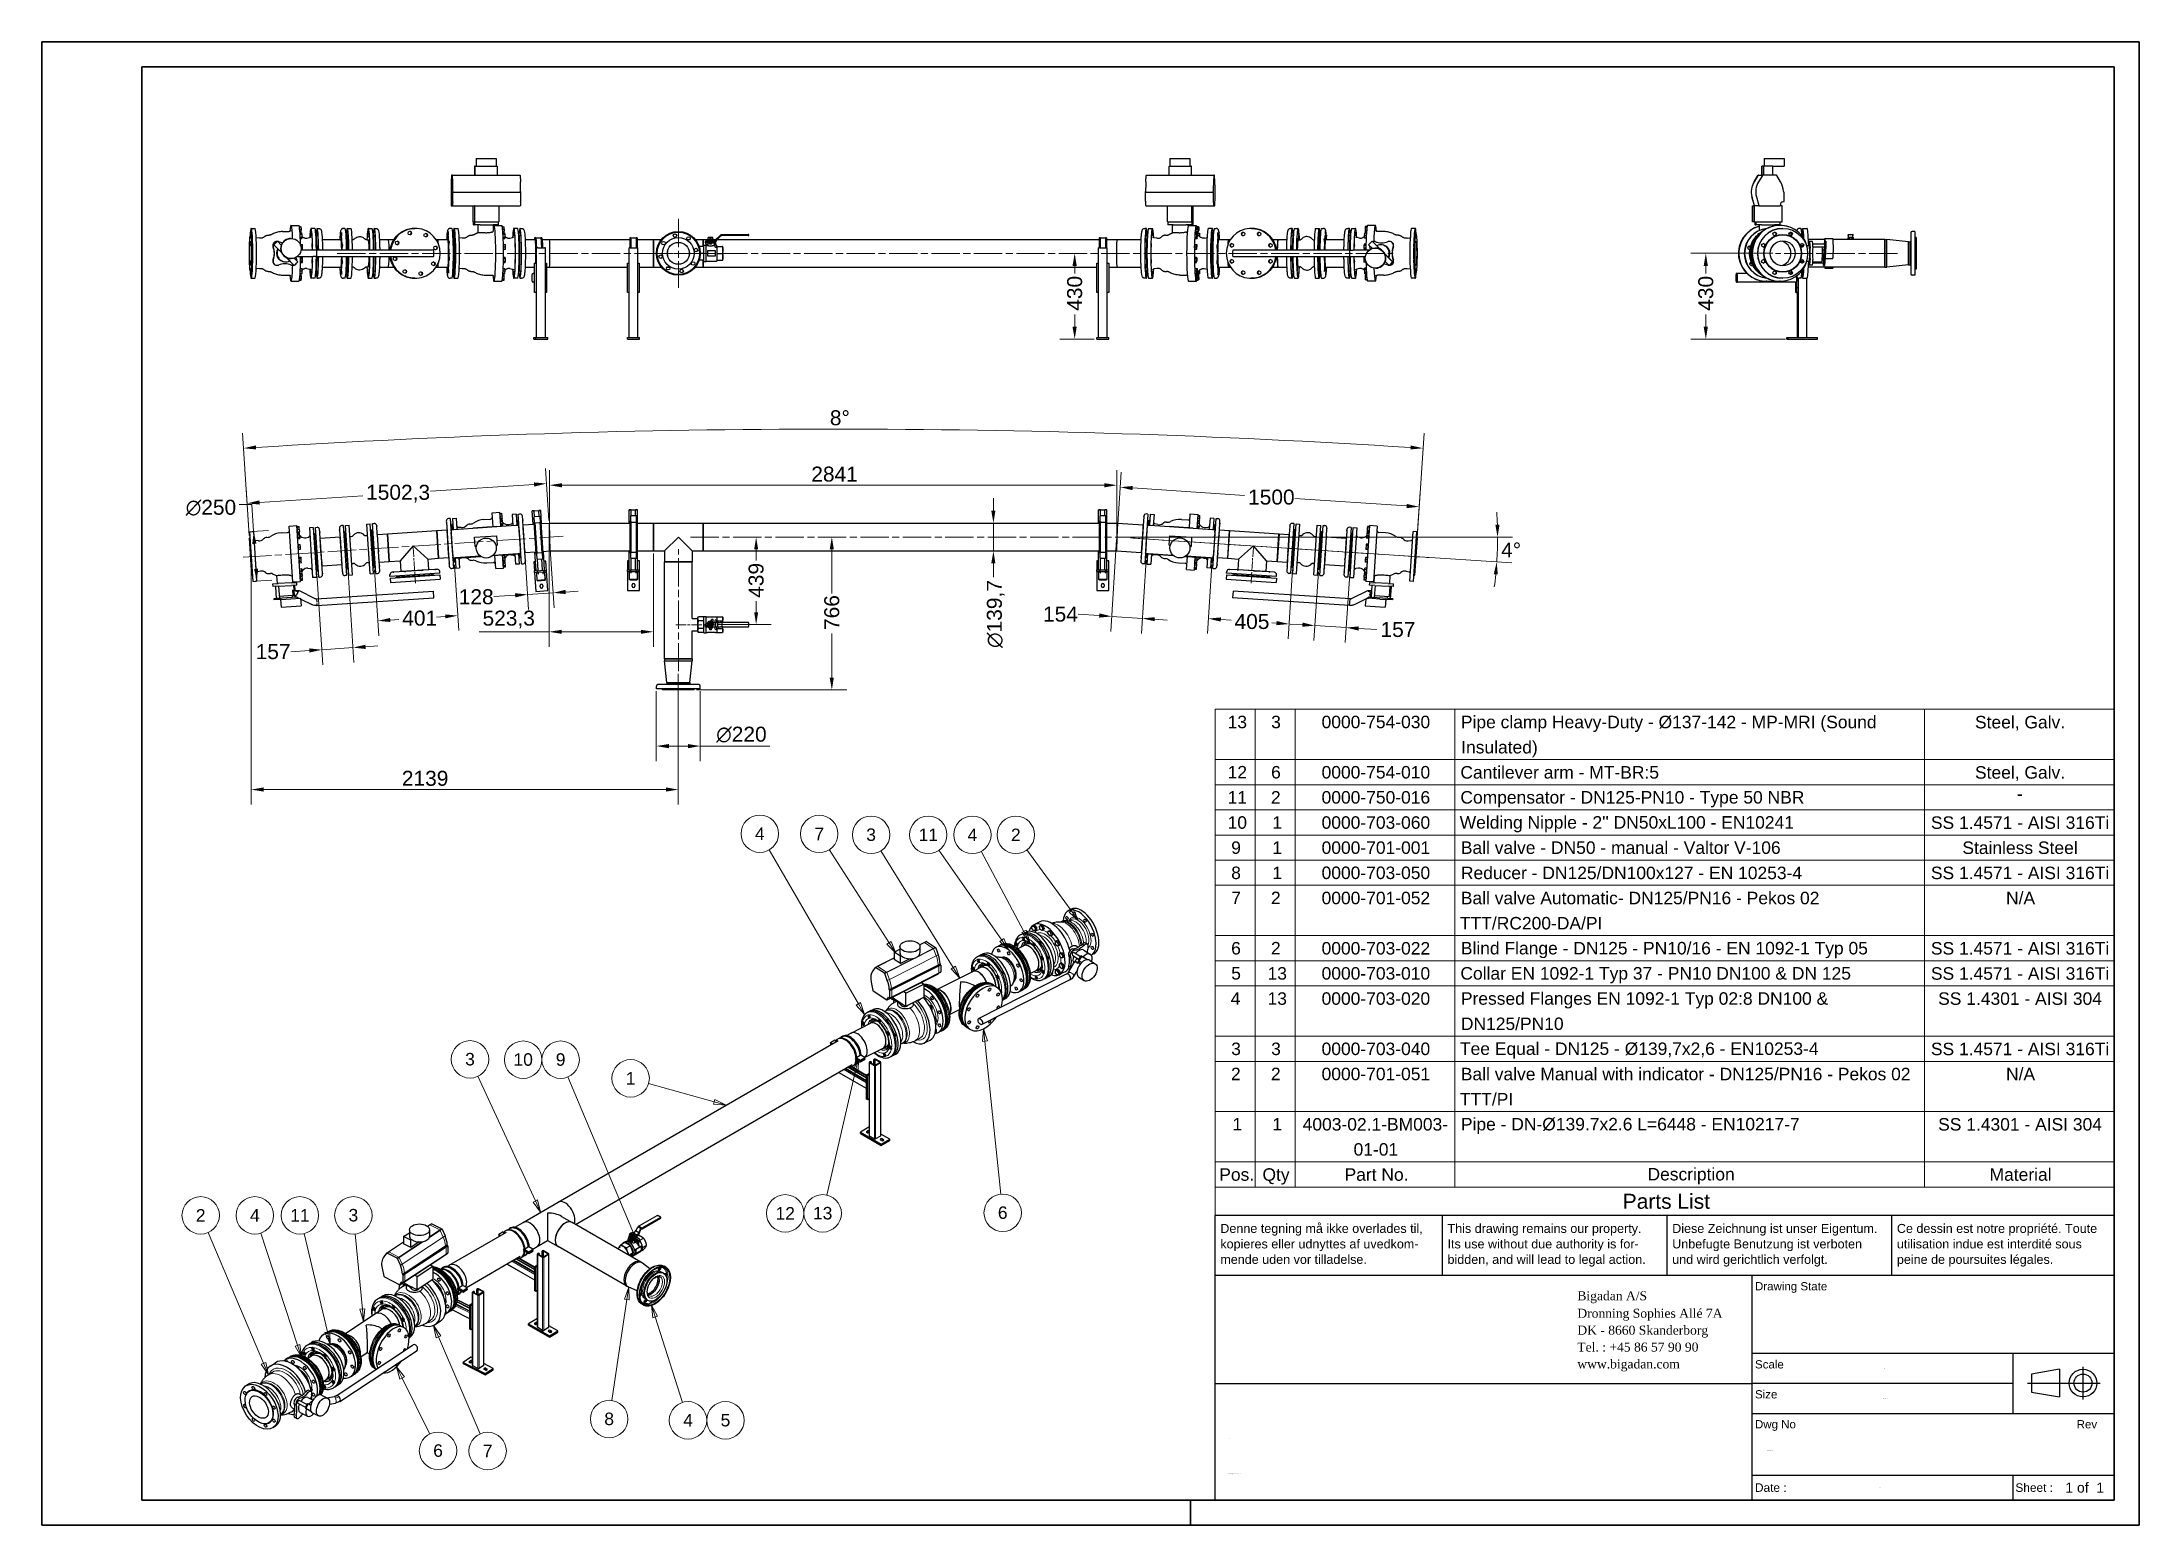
# Model space of a CAD drawing. Header units: millimetres. Extents: x 0 to 10500, y -39653 to 7425.
# Drawn here: x 0 to 10500, y 0 to 7425 of the extents above; entities that cross this region are included whole.
import ezdxf
from ezdxf.enums import TextEntityAlignment as Align

# ---------------------------------------------------------------- set-up
doc = ezdxf.new("R2018")
doc.units = ezdxf.units.MM
doc.header["$LTSCALE"] = 25
doc.linetypes.add('CHAIN', pattern=[0.3543, 0.2362, -0.0295, 0.0591, -0.0295])
doc.layers.get('0').update_dxf_attribs({"lineweight": 18})
for name, color, linetype, lineweight in [('Border', 7, 'Continuous', 35), ('Center Mark', 7, 'Continuous', 18), ('Centerline', 7, 'Continuous', 18), ('Dimension', 7, 'Continuous', 18), ('Symbol', 7, 'Continuous', 18), ('Title', 7, 'Continuous', 25), ('Visible', 7, 'Continuous', 25), ('Visible Narrow', 7, 'Continuous', 18)]:
    doc.layers.add(name, color=color, linetype=linetype, lineweight=lineweight)
doc.styles.add('Note Text', font='arial.ttf')
doc.styles.get("Standard").update_dxf_attribs({"font": 'arial.ttf'})
doc.styles.add('Text Style150', font='arial.ttf')
doc.styles.add('Text Style72', font='arial.ttf')
doc.styles.add('Text Style85', font='times.ttf')
doc.styles.add('Title', font='arial.ttf')
doc.styles.add('Title150', font='arial.ttf')
doc.styles.add('Title200', font='arial.ttf')
doc.dimstyles.new('Default - Method 2b', dxfattribs={"dimscale": 25, "dimtxt": 3, "dimasz": 2.5, "dimexe": 3, "dimexo": 0.5, "dimgap": 0.7, "dimtad": 0, "dimtoh": 1, "dimdec": 1, "dimrnd": 1e-08, "dimtxsty": 'Title', "dimcen": 0.09, "dimdle": 10, "dimclrd": 256, "dimclre": 256, "dimclrt": 7, "dimadec": 0, "dimazin": 2, "dimtfac": 0.833333, "dimtdec": 1, "dimtmove": 0, "dimatfit": 3, "dimfxl": 1, "dimtolj": 1, "dimlwd": -1, "dimlwe": -1, "dimarcsym": 0})

msp = doc.modelspace()

# ---------------------------------------------------------------- blocks, each defined once
blk = doc.blocks.new('Borders Bigadan Border')
at = {"layer": 'Border'}
for p, q in [((0, 297), (420, 297)), ((0, 0), (0, 297)), ((420, 297), (415, 297)), ((420, 297), (420, 0)), ((415, 292), (20, 292)), ((20, 292), (20, 5)), ((415, 5), (415, 292)), ((20, 5), (415, 5)), ((230, 5), (230, 0)), ((420, 0), (0, 0))]:
    blk.add_line(p, q, dxfattribs=at)
blk = doc.blocks.new('Title Blocks Title')
at = {"layer": 'Title'}
for p, q in [((205, 62), (25, 62)), ((25, 50), (25, 62)), ((70.5, 50), (70.5, 62)), ((115.5, 50), (115.5, 62)), ((160.5, 50), (160.5, 62)), ((205, 50), (25, 50)), ((25, 5), (25, 50)), ((132.5, 5), (132.5, 50)), ((205, 34.36), (132.5, 34.36)), ((184.74, 34.36), (184.74, 22.36)), ((25, 28.36), (132.5, 28.36)), ((184.74, 28.36), (132.5, 28.36)), ((132.5, 22.36), (205, 22.36)), ((132.5, 10), (205, 10)), ((184.74, 10), (184.74, 5))]:
    blk.add_line(p, q, dxfattribs=at)
at = {"layer": 'Title', "lineweight": 25}
for p, q in [((194.05, 31.19), (188.45, 30.23)), ((188.45, 30.23), (188.45, 26.63)), ((194.05, 31.19), (194.05, 25.67)), ((198.77, 31.7), (198.77, 25.16)), ((187.65, 28.43), (202.19, 28.43)), ((188.45, 26.63), (194.05, 25.67))]:
    blk.add_line(p, q, dxfattribs=at)
for radius in [2.76, 1.8]:
    blk.add_circle((198.77, 28.43), radius, dxfattribs=at)
at = {"layer": 'Title'}
for s, height, style, p in [('Denne tegning må ikke overlades til,', 1.8, 'Text Style72', (26, 58.5)), ('This drawing remains our property.', 1.8, 'Text Style72', (71.5, 58.5)), ('Diese Zeichnung ist unser Eigentum.', 1.8, 'Text Style72', (116.5, 58.5)), ('Ce dessin est notre propriété. Toute', 1.8, 'Text Style72', (161.5, 58.5)), ('kopieres eller udnyttes af uvedkom-', 1.8, 'Text Style72', (26, 55.4)), ('Its use without due authority is for-', 1.8, 'Text Style72', (71.5, 55.4)), ('Unbefugte Benutzung ist verboten', 1.8, 'Text Style72', (116.5, 55.4)), ('utilisation indue est interdité sous', 1.8, 'Text Style72', (161.5, 55.4)), ('mende uden vor tilladelse.', 1.8, 'Text Style72', (26, 52.3)), ('bidden, and will lead to legal action.', 1.8, 'Text Style72', (71.5, 52.3)), ('und wird gerichtlich verfolgt.', 1.8, 'Text Style72', (116.5, 52.3)), ('peine de poursuites légales.', 1.8, 'Text Style72', (161.5, 52.3)), ('Bigadan A/S', 1.8, 'Text Style85', (97.5, 45.01)), ('Drawing State', 1.65, 'Title150', (133.08, 47)), ('Dronning Sophies Allé 7A', 1.8, 'Text Style85', (97.5, 41.51)), ('DK - 8660 Skanderborg', 1.8, 'Text Style85', (97.5, 38.13)), ('Tel. : +45 86 57 90 90', 1.8, 'Text Style85', (97.5, 34.74)), ('www.bigadan.com', 1.8, 'Text Style85', (97.5, 31.36)), ('Scale', 1.65, 'Title150', (133.08, 31.36)), ('Size', 1.65, 'Title150', (133.08, 25.36)), ('Dwg No', 1.65, 'Title150', (133.08, 19.36)), ('Rev', 1.65, 'Title150', (197.5, 19.36))]:
    blk.add_text(s, height=height, dxfattribs=dict(at, style=style)).set_placement(p)
at = {"layer": 'Title', "style": 'Text Style150'}
for s, p in [('Sheet :', (185.24, 7.5)), ('Date :', (133.08, 7.5))]:
    blk.add_text(s, height=1.7, dxfattribs=at).set_placement(p, align=Align.MIDDLE_LEFT)
at = {"layer": 'Title', "style": 'Title200'}
blk.add_text('1 of  1', height=2, dxfattribs=at).set_placement((203, 7.5), align=Align.MIDDLE_RIGHT)
at = {"layer": 'Title', "color": 1, "true_color": 0xff0000, "insert": (169, 47.68), "char_height": 2.5, "width": 40, "attachment_point": 5, "style": 'Note Text'}
blk.add_mtext('\\fArial|b0|i0; ', dxfattribs=at)
at = {"layer": 'Title', "color": 1, "lineweight": 5, "true_color": 0xff0000, "flags": 253}
blk.add_attdef('STATUS', text='', height=6.2, dxfattribs=at).set_placement((169, 40.36), align=Align.MIDDLE_CENTER)
at = {"layer": 'Title', "lineweight": 30, "flags": 104}
for tag, height, p in [('Initial_View_Scale', 2.39, (158.62, 31.36)), ('Sheet_Size', 2.4, (158.62, 25.36)), ('REVISION_NUMBER', 3.5, (200, 15)), ('CREATION_DATE', 2, (157.5, 7.5))]:
    blk.add_attdef(tag, text='', height=height, dxfattribs=at).set_placement(p, align=Align.MIDDLE_CENTER)
for tag, p in [('PROJECT', (27.5, 24.3)), ('TITLE', (27.5, 17.3)), ('DESCRIPTION', (27.5, 10.3))]:
    blk.add_attdef(tag, text='', height=2.8, dxfattribs=at).set_placement(p, align=Align.TOP_LEFT)
blk.add_attdef('PART_NUMBER', text='', height=3.5, dxfattribs=at).set_placement((135.5, 15), align=Align.MIDDLE_LEFT)
blk = doc.blocks.new('Parts List')
at = {"layer": 'Symbol'}
for p, q in [((415, 163.36), (235, 163.36)), ((235, 163.36), (235, 72.72)), ((243, 163.36), (243, 72.72)), ((251, 163.36), (251, 72.72)), ((283, 163.36), (283, 72.72)), ((377, 163.36), (377, 72.72)), ((415, 163.36), (415, 72.72)), ((415, 153.29), (235, 153.29)), ((415, 148.25), (235, 148.25)), ((415, 143.22), (235, 143.22)), ((415, 138.18), (235, 138.18)), ((415, 133.14), (235, 133.14)), ((415, 128.11), (235, 128.11)), ((415, 118.04), (235, 118.04)), ((415, 113), (235, 113)), ((415, 107.97), (235, 107.97)), ((415, 97.9), (235, 97.9)), ((415, 92.86), (235, 92.86)), ((415, 82.79), (235, 82.79)), ((415, 72.72), (235, 72.72)), ((235, 67.68), (235, 72.72)), ((243, 67.68), (243, 72.72)), ((251, 67.68), (251, 72.72)), ((283, 67.68), (283, 72.72)), ((377, 67.68), (377, 72.72)), ((415, 67.68), (415, 72.72)), ((235, 62), (235, 67.68)), ((415, 67.68), (235, 67.68)), ((415, 62), (415, 67.68)), ((415, 62), (235, 62))]:
    blk.add_line(p, q, dxfattribs=at)
at = {"layer": 'Symbol', "color": 7, "attachment_point": 7}
for s, insert, char_height, style in [('13', (237.46, 159.54), 2.5, 'Note Text'), ('3', (246.18, 159.54), 2.5, 'Note Text'), ('0000-754-030', (256.28, 159.54), 2.5, 'Note Text'), ('Pipe clamp Heavy-Duty - Ø137-142 - MP-MRI (Sound ', (284.18, 158.81), 2.5, 'Note Text'), ('Steel, Galv.', (387.14, 159.07), 2.5, 'Note Text'), ('Insulated)', (284.24, 153.77), 2.5, 'Note Text'), ('12', (237.46, 149.51), 2.5, 'Note Text'), ('6', (246.17, 149.47), 2.5, 'Note Text'), ('0000-754-010', (256.28, 149.47), 2.5, 'Note Text'), ('Cantilever arm - MT-BR:5', (284.08, 149.45), 2.5, 'Note Text'), ('Steel, Galv.', (387.14, 149), 2.5, 'Note Text'), ('2', (246.14, 144.48), 2.5, 'Note Text'), ('0000-750-016', (256.28, 144.44), 2.5, 'Note Text'), ('Compensator - DN125-PN10 - Type 50 NBR', (284.08, 143.73), 2.5, 'Note Text'), ('11', (237.46, 144.48), 2.5, 'Note Text'), ('-', (395.53, 145.2), 2.5, 'Note Text'), ('10', (237.46, 139.4), 2.5, 'Note Text'), ('1', (246.43, 139.44), 2.5, 'Note Text'), ('0000-703-060', (256.28, 139.4), 2.5, 'Note Text'), ("Welding Nipple - 2'' DN50xL100 - EN10241", (283.94, 138.71), 2.5, 'Note Text'), ('SS 1.4571 - AISI 316Ti', (378.31, 139.38), 2.5, 'Note Text'), ('9', (238.18, 134.37), 2.5, 'Note Text'), ('1', (246.43, 134.41), 2.5, 'Note Text'), ('0000-701-001', (256.28, 134.37), 2.5, 'Note Text'), ('Ball valve - DN50 - manual - Valtor V-106', (284.17, 134.37), 2.5, 'Note Text'), ('Stainless Steel', (384.61, 134.35), 2.5, 'Note Text'), ('8', (238.18, 129.33), 2.5, 'Note Text'), ('1', (246.43, 129.37), 2.5, 'Note Text'), ('0000-703-050', (256.28, 129.33), 2.5, 'Note Text'), ('Reducer - DN125/DN100x127 - EN 10253-4', (284.19, 129.31), 2.5, 'Note Text'), ('SS 1.4571 - AISI 316Ti', (378.31, 129.31), 2.5, 'Note Text'), ('7', (238.2, 124.36), 2.5, 'Note Text'), ('2', (246.14, 124.34), 2.5, 'Note Text'), ('0000-701-052', (256.28, 124.29), 2.5, 'Note Text'), ('Ball valve Automatic- DN125/PN16 - Pekos 02 ', (284.17, 124.28), 2.5, 'Note Text'), ('N/A', (393.36, 124.28), 2.5, 'Note Text'), ('TTT/RC200-DA/PI', (283.99, 119.24), 2.5, 'Note Text'), ('6', (238.17, 114.22), 2.5, 'Note Text'), ('2', (246.14, 114.27), 2.5, 'Note Text'), ('0000-703-022', (256.28, 114.22), 2.5, 'Note Text'), ('Blind Flange - DN125 - PN10/16 - EN 1092-1 Typ 05', (284.17, 113.52), 2.5, 'Note Text'), ('SS 1.4571 - AISI 316Ti', (378.31, 114.21), 2.5, 'Note Text'), ('5', (238.18, 109.21), 2.5, 'Note Text'), ('13', (245.46, 109.19), 2.5, 'Note Text'), ('0000-703-010', (256.28, 109.19), 2.5, 'Note Text'), ('Collar EN 1092-1 Typ 37 - PN10 DN100 & DN 125', (284.08, 108.48), 2.5, 'Note Text'), ('SS 1.4571 - AISI 316Ti', (378.31, 109.17), 2.5, 'Note Text'), ('4', (238.08, 104.2), 2.5, 'Note Text'), ('13', (245.46, 104.15), 2.5, 'Note Text'), ('0000-703-020', (256.28, 104.15), 2.5, 'Note Text'), ('Pressed Flanges EN 1092-1 Typ 02:8 DN100 & ', (284.18, 103.44), 2.5, 'Note Text'), ('SS 1.4301 - AISI 304', (379.76, 104.14), 2.5, 'Note Text'), ('DN125/PN10', (284.18, 99.1), 2.5, 'Note Text'), ('3', (238.18, 94.08), 2.5, 'Note Text'), ('3', (246.18, 94.08), 2.5, 'Note Text'), ('0000-703-040', (256.28, 94.08), 2.5, 'Note Text'), ('Tee Equal - DN125 - Ø139,7x2,6 - EN10253-4', (283.99, 93.39), 2.5, 'Note Text'), ('SS 1.4571 - AISI 316Ti', (378.31, 94.06), 2.5, 'Note Text'), ('2', (238.14, 89.09), 2.5, 'Note Text'), ('2', (246.14, 89.09), 2.5, 'Note Text'), ('0000-701-051', (256.28, 89.05), 2.5, 'Note Text'), ('Ball valve Manual with indicator - DN125/PN16 - Pekos 02 ', (284.17, 89.03), 2.5, 'Note Text'), ('N/A', (393.36, 89.03), 2.5, 'Note Text'), ('TTT/PI', (283.99, 83.99), 2.5, 'Note Text'), ('1', (238.43, 79.02), 2.5, 'Note Text'), ('1', (246.43, 79.02), 2.5, 'Note Text'), ('4003-02.1-BM003-', (252.49, 78.97), 2.5, 'Note Text'), ('Pipe - DN-Ø139.7x2.6 L=6448 - EN10217-7', (284.18, 78.28), 2.5, 'Note Text'), ('SS 1.4301 - AISI 304', (379.76, 78.96), 2.5, 'Note Text'), ('01-01', (262.69, 73.94), 2.5, 'Note Text'), ('Pos.', (235.79, 68.91), 2.5, 'Note Text'), ('Qty', (244.44, 68.19), 2.5, 'Note Text'), ('Part No.', (260.88, 68.91), 2.5, 'Note Text'), ('Description', (321.55, 68.26), 2.5, 'Note Text'), ('Material', (390.06, 68.91), 2.5, 'Note Text'), ('Parts List', (316.6, 63.29), 3, 'Title')]:
    blk.add_mtext(s, dxfattribs=dict(at, insert=insert, char_height=char_height, style=style))
blk = doc.blocks.new('*D27')
at = {"layer": 'Defpoints', "color": 0, "transparency": 16777216}
for p in [(8679, 6367), (8331, 5937), (8743, 5937)]:
    blk.add_point(p, dxfattribs=at)
at = {"layer": 'Dimension', "transparency": 16777216}
for p, q in [((8667, 6367), (8256, 6367)), ((8331, 6304), (8331, 6265)), ((8331, 5999), (8331, 6061)), ((8730, 5937), (8256, 5937))]:
    blk.add_line(p, q, dxfattribs=at)
for points in [[(8320, 6304), (8341, 6304), (8331, 6367)], [(8320, 5999), (8341, 5999), (8331, 5937)]]:
    blk.add_solid(points, dxfattribs=at)
at = {"layer": 'Dimension', "color": 7, "transparency": 16777216, "insert": (8369, 6079), "char_height": 75, "attachment_point": 7, "rotation": 90, "style": 'Title'}
blk.add_mtext('\\A1;430', dxfattribs=at)
blk = doc.blocks.new('*D28')
at = {"layer": 'Defpoints', "color": 0, "transparency": 16777216}
for p in [(5171, 6367), (5171, 5937), (5282, 5937)]:
    blk.add_point(p, dxfattribs=at)
at = {"layer": 'Dimension', "transparency": 16777216}
for p, q in [((5171, 6304), (5171, 6265)), ((5171, 5999), (5171, 6061)), ((5269, 5937), (5096, 5937))]:
    blk.add_line(p, q, dxfattribs=at)
for points in [[(5160, 6304), (5181, 6304), (5171, 6367)], [(5160, 5999), (5181, 5999), (5171, 5937)]]:
    blk.add_solid(points, dxfattribs=at)
at = {"layer": 'Dimension', "color": 7, "transparency": 16777216, "insert": (5209, 6079), "char_height": 75, "attachment_point": 7, "rotation": 90, "style": 'Title'}
blk.add_mtext('\\A1;430', dxfattribs=at)
blk = doc.blocks.new('Balloon1')
at = {"layer": 'Symbol'}
for p, q in [((44.37, 32.39), (33.26, 58.58)), ((44.83, 32.58), (43.91, 32.19)), ((43.91, 32.19), (45.35, 30.09)), ((44.37, 32.39), (45.35, 30.09)), ((45.35, 30.09), (44.83, 32.58))]:
    blk.add_line(p, q, dxfattribs=at)
at = {"layer": 'Symbol', "flags": 128}
blk.add_lwpolyline([(43.91, 32.19), (45.35, 30.09), (44.83, 32.58), (43.91, 32.19)], dxfattribs=at)
at = {"layer": 'Symbol'}
blk.add_circle((31.8, 62.02), 3.75, dxfattribs=at)
blk.add_solid([(43.91, 32.19), (45.35, 30.09), (44.83, 32.58), (43.91, 32.19)], dxfattribs=at)
at = {"layer": 'Symbol', "insert": (31.8, 62.02), "char_height": 2.5, "attachment_point": 5, "style": 'Note Text'}
blk.add_mtext('2', dxfattribs=at)
blk = doc.blocks.new('Balloon2')
at = {"layer": 'Symbol'}
for p, q in [((51.2, 36.01), (43.81, 58.46)), ((51.67, 36.16), (50.72, 35.85)), ((50.72, 35.85), (51.98, 33.63)), ((51.2, 36.01), (51.98, 33.63)), ((51.98, 33.63), (51.67, 36.16))]:
    blk.add_line(p, q, dxfattribs=at)
at = {"layer": 'Symbol', "flags": 128}
blk.add_lwpolyline([(50.72, 35.85), (51.98, 33.63), (51.67, 36.16), (50.72, 35.85)], dxfattribs=at)
at = {"layer": 'Symbol'}
blk.add_circle((42.64, 62.02), 3.75, dxfattribs=at)
blk.add_solid([(50.72, 35.85), (51.98, 33.63), (51.67, 36.16), (50.72, 35.85)], dxfattribs=at)
at = {"layer": 'Symbol', "insert": (42.64, 62.02), "char_height": 2.5, "attachment_point": 5, "style": 'Note Text'}
blk.add_mtext('4', dxfattribs=at)
blk = doc.blocks.new('Balloon3')
at = {"layer": 'Symbol'}
for p, q in [((57.17, 38.67), (52.52, 58.38)), ((57.66, 38.79), (56.68, 38.56)), ((56.68, 38.56), (57.74, 36.24)), ((57.17, 38.67), (57.74, 36.24)), ((57.74, 36.24), (57.66, 38.79))]:
    blk.add_line(p, q, dxfattribs=at)
at = {"layer": 'Symbol', "flags": 128}
blk.add_lwpolyline([(56.68, 38.56), (57.74, 36.24), (57.66, 38.79), (56.68, 38.56)], dxfattribs=at)
at = {"layer": 'Symbol'}
blk.add_circle((51.66, 62.02), 3.75, dxfattribs=at)
blk.add_solid([(56.68, 38.56), (57.74, 36.24), (57.66, 38.79), (56.68, 38.56)], dxfattribs=at)
at = {"layer": 'Symbol', "insert": (51.66, 62.02), "char_height": 2.5, "attachment_point": 5, "style": 'Note Text'}
blk.add_mtext('11', dxfattribs=at)
blk = doc.blocks.new('Balloon4')
at = {"layer": 'Symbol'}
for p, q in [((64.18, 43.26), (62.73, 58.3)), ((64.68, 43.31), (63.68, 43.21)), ((63.68, 43.21), (64.42, 40.77)), ((64.18, 43.26), (64.42, 40.77)), ((64.42, 40.77), (64.68, 43.31))]:
    blk.add_line(p, q, dxfattribs=at)
at = {"layer": 'Symbol', "flags": 128}
blk.add_lwpolyline([(63.68, 43.21), (64.42, 40.77), (64.68, 43.31), (63.68, 43.21)], dxfattribs=at)
at = {"layer": 'Symbol'}
blk.add_circle((62.37, 62.02), 3.75, dxfattribs=at)
blk.add_solid([(63.68, 43.21), (64.42, 40.77), (64.68, 43.31), (63.68, 43.21)], dxfattribs=at)
at = {"layer": 'Symbol', "insert": (62.37, 62.04), "char_height": 2.5, "attachment_point": 5, "style": 'Note Text'}
blk.add_mtext('3', dxfattribs=at)
blk = doc.blocks.new('Balloon5')
at = {"layer": 'Symbol'}
for p, q in [((72.13, 29.44), (71.03, 31.68)), ((72.58, 29.66), (71.03, 31.68)), ((71.03, 31.68), (71.68, 29.22)), ((71.68, 29.22), (72.58, 29.66)), ((72.13, 29.44), (77.67, 18.23))]:
    blk.add_line(p, q, dxfattribs=at)
at = {"layer": 'Symbol', "flags": 128}
blk.add_lwpolyline([(72.58, 29.66), (71.03, 31.68), (71.68, 29.22), (72.58, 29.66)], dxfattribs=at)
at = {"layer": 'Symbol'}
blk.add_circle((79.33, 14.88), 3.75, dxfattribs=at)
blk.add_solid([(72.58, 29.66), (71.03, 31.68), (71.68, 29.22), (72.58, 29.66)], dxfattribs=at)
at = {"layer": 'Symbol', "insert": (79.33, 14.9), "char_height": 2.5, "attachment_point": 5, "style": 'Note Text'}
blk.add_mtext('6', dxfattribs=at)
blk = doc.blocks.new('Balloon6')
at = {"layer": 'Symbol'}
for p, q in [((79.41, 37.68), (78.42, 39.97)), ((79.87, 37.88), (78.42, 39.97)), ((78.42, 39.97), (78.95, 37.48)), ((78.95, 37.48), (79.87, 37.88)), ((79.41, 37.68), (87.78, 18.26))]:
    blk.add_line(p, q, dxfattribs=at)
at = {"layer": 'Symbol', "flags": 128}
blk.add_lwpolyline([(79.87, 37.88), (78.42, 39.97), (78.95, 37.48), (79.87, 37.88)], dxfattribs=at)
at = {"layer": 'Symbol'}
blk.add_circle((89.26, 14.83), 3.75, dxfattribs=at)
blk.add_solid([(79.87, 37.88), (78.42, 39.97), (78.95, 37.48), (79.87, 37.88)], dxfattribs=at)
at = {"layer": 'Symbol', "insert": (89.26, 14.83), "char_height": 2.5, "attachment_point": 5, "style": 'Note Text'}
blk.add_mtext('7', dxfattribs=at)
blk = doc.blocks.new('Balloon7')
at = {"layer": 'Symbol'}
for p, q in [((122.84, 41.67), (122.08, 44.05)), ((123.31, 41.82), (122.08, 44.05)), ((122.08, 44.05), (122.36, 41.52)), ((122.36, 41.52), (123.31, 41.82)), ((122.84, 41.67), (128.26, 24.53))]:
    blk.add_line(p, q, dxfattribs=at)
at = {"layer": 'Symbol', "flags": 128}
blk.add_lwpolyline([(123.31, 41.82), (122.08, 44.05), (122.36, 41.52), (123.31, 41.82)], dxfattribs=at)
at = {"layer": 'Symbol'}
for centre in [(129.39, 20.97), (136.89, 20.97)]:
    blk.add_circle(centre, 3.75, dxfattribs=at)
blk.add_solid([(123.31, 41.82), (122.08, 44.05), (122.36, 41.52), (123.31, 41.82)], dxfattribs=at)
at = {"layer": 'Symbol', "char_height": 2.5, "attachment_point": 5, "style": 'Note Text'}
for s, insert in [('4', (129.39, 20.97)), ('5', (136.89, 20.99))]:
    blk.add_mtext(s, dxfattribs=dict(at, insert=insert))
blk = doc.blocks.new('Balloon8')
at = {"layer": 'Symbol'}
for p, q in [((117.51, 47.62), (116.65, 45.22)), ((117.14, 45.14), (117.51, 47.62)), ((117.63, 45.07), (117.51, 47.62)), ((117.14, 45.14), (114.15, 24.93)), ((116.65, 45.22), (117.63, 45.07))]:
    blk.add_line(p, q, dxfattribs=at)
at = {"layer": 'Symbol', "flags": 128}
blk.add_lwpolyline([(117.63, 45.07), (117.51, 47.62), (116.65, 45.22), (117.63, 45.07)], dxfattribs=at)
at = {"layer": 'Symbol'}
blk.add_circle((113.6, 21.23), 3.75, dxfattribs=at)
blk.add_solid([(117.63, 45.07), (117.51, 47.62), (116.65, 45.22), (117.63, 45.07)], dxfattribs=at)
at = {"layer": 'Symbol', "insert": (113.6, 21.25), "char_height": 2.5, "attachment_point": 5, "style": 'Note Text'}
blk.add_mtext('8', dxfattribs=at)
blk = doc.blocks.new('Balloon9')
at = {"layer": 'Symbol'}
for p, q in [((163.51, 93.36), (162.46, 91.04)), ((162.95, 90.93), (163.51, 93.36)), ((163.44, 90.81), (163.51, 93.36)), ((162.95, 90.93), (157.2, 66.06)), ((162.46, 91.04), (163.44, 90.81))]:
    blk.add_line(p, q, dxfattribs=at)
at = {"layer": 'Symbol', "flags": 128}
blk.add_lwpolyline([(163.44, 90.81), (163.51, 93.36), (162.46, 91.04), (163.44, 90.81)], dxfattribs=at)
at = {"layer": 'Symbol'}
for centre in [(148.86, 62.42), (156.36, 62.42)]:
    blk.add_circle(centre, 3.75, dxfattribs=at)
blk.add_solid([(163.44, 90.81), (163.51, 93.36), (162.46, 91.04), (163.44, 90.81)], dxfattribs=at)
at = {"layer": 'Symbol', "char_height": 2.5, "attachment_point": 5, "style": 'Note Text'}
for s, insert in [('12', (148.86, 62.42)), ('13', (156.36, 62.44))]:
    blk.add_mtext(s, dxfattribs=dict(at, insert=insert))
blk = doc.blocks.new('Balloon10')
at = {"layer": 'Symbol'}
for p, q in [((118.7, 57.96), (105.33, 89.74)), ((119.16, 58.16), (118.24, 57.77)), ((118.24, 57.77), (119.67, 55.66)), ((118.7, 57.96), (119.67, 55.66)), ((119.67, 55.66), (119.16, 58.16))]:
    blk.add_line(p, q, dxfattribs=at)
at = {"layer": 'Symbol', "flags": 128}
blk.add_lwpolyline([(118.24, 57.77), (119.67, 55.66), (119.16, 58.16), (118.24, 57.77)], dxfattribs=at)
at = {"layer": 'Symbol'}
for centre in [(96.38, 93.19), (103.88, 93.19)]:
    blk.add_circle(centre, 3.75, dxfattribs=at)
blk.add_solid([(118.24, 57.77), (119.67, 55.66), (119.16, 58.16), (118.24, 57.77)], dxfattribs=at)
at = {"layer": 'Symbol', "char_height": 2.5, "attachment_point": 5, "style": 'Note Text'}
for s, insert in [('10', (96.38, 93.21)), ('9', (103.88, 93.21))]:
    blk.add_mtext(s, dxfattribs=dict(at, insert=insert))
blk = doc.blocks.new('Balloon11')
at = {"layer": 'Symbol'}
for p, q in [((134.63, 84.76), (121.5, 88.45)), ((134.77, 85.24), (134.5, 84.28)), ((134.5, 84.28), (137.04, 84.08)), ((134.63, 84.76), (137.04, 84.08)), ((137.04, 84.08), (134.77, 85.24))]:
    blk.add_line(p, q, dxfattribs=at)
at = {"layer": 'Symbol', "flags": 128}
blk.add_lwpolyline([(134.5, 84.28), (137.04, 84.08), (134.77, 85.24), (134.5, 84.28)], dxfattribs=at)
at = {"layer": 'Symbol'}
blk.add_circle((117.9, 89.46), 3.75, dxfattribs=at)
blk.add_solid([(134.5, 84.28), (137.04, 84.08), (134.77, 85.24), (134.5, 84.28)], dxfattribs=at)
at = {"layer": 'Symbol', "insert": (117.9, 89.46), "char_height": 2.5, "attachment_point": 5, "style": 'Note Text'}
blk.add_mtext('1', dxfattribs=at)
blk = doc.blocks.new('Balloon12')
at = {"layer": 'Symbol'}
for p, q in [((206.15, 123.04), (197.25, 135.2)), ((206.55, 123.34), (205.74, 122.75)), ((205.74, 122.75), (207.63, 121.03)), ((206.15, 123.04), (207.63, 121.03)), ((207.63, 121.03), (206.55, 123.34))]:
    blk.add_line(p, q, dxfattribs=at)
at = {"layer": 'Symbol', "flags": 128}
blk.add_lwpolyline([(205.74, 122.75), (207.63, 121.03), (206.55, 123.34), (205.74, 122.75)], dxfattribs=at)
at = {"layer": 'Symbol'}
blk.add_circle((195.04, 138.22), 3.75, dxfattribs=at)
blk.add_solid([(205.74, 122.75), (207.63, 121.03), (206.55, 123.34), (205.74, 122.75)], dxfattribs=at)
at = {"layer": 'Symbol', "insert": (195.04, 138.22), "char_height": 2.5, "attachment_point": 5, "style": 'Note Text'}
blk.add_mtext('2', dxfattribs=at)
blk = doc.blocks.new('Balloon13')
at = {"layer": 'Symbol'}
for p, q in [((196.68, 118.86), (188.11, 134.92)), ((197.12, 119.1), (196.24, 118.63)), ((196.24, 118.63), (197.86, 116.66)), ((196.68, 118.86), (197.86, 116.66)), ((197.86, 116.66), (197.12, 119.1))]:
    blk.add_line(p, q, dxfattribs=at)
at = {"layer": 'Symbol', "flags": 128}
blk.add_lwpolyline([(196.24, 118.63), (197.86, 116.66), (197.12, 119.1), (196.24, 118.63)], dxfattribs=at)
at = {"layer": 'Symbol'}
blk.add_circle((186.35, 138.22), 3.75, dxfattribs=at)
blk.add_solid([(196.24, 118.63), (197.86, 116.66), (197.12, 119.1), (196.24, 118.63)], dxfattribs=at)
at = {"layer": 'Symbol', "insert": (186.35, 138.22), "char_height": 2.5, "attachment_point": 5, "style": 'Note Text'}
blk.add_mtext('4', dxfattribs=at)
blk = doc.blocks.new('Balloon14')
at = {"layer": 'Symbol'}
for p, q in [((192.24, 117.16), (179.65, 135.16)), ((192.65, 117.44), (191.83, 116.87)), ((191.83, 116.87), (193.67, 115.11)), ((192.24, 117.16), (193.67, 115.11)), ((193.67, 115.11), (192.65, 117.44))]:
    blk.add_line(p, q, dxfattribs=at)
at = {"layer": 'Symbol', "flags": 128}
blk.add_lwpolyline([(191.83, 116.87), (193.67, 115.11), (192.65, 117.44), (191.83, 116.87)], dxfattribs=at)
at = {"layer": 'Symbol'}
blk.add_circle((177.51, 138.22), 3.75, dxfattribs=at)
blk.add_solid([(191.83, 116.87), (193.67, 115.11), (192.65, 117.44), (191.83, 116.87)], dxfattribs=at)
at = {"layer": 'Symbol', "insert": (177.51, 138.22), "char_height": 2.5, "attachment_point": 5, "style": 'Note Text'}
blk.add_mtext('11', dxfattribs=at)
blk = doc.blocks.new('Balloon15')
at = {"layer": 'Symbol'}
for p, q in [((182.51, 111.67), (168.03, 135.04)), ((182.94, 111.94), (182.09, 111.41)), ((182.09, 111.41), (183.83, 109.55)), ((182.51, 111.67), (183.83, 109.55)), ((183.83, 109.55), (182.94, 111.94))]:
    blk.add_line(p, q, dxfattribs=at)
at = {"layer": 'Symbol', "flags": 128}
blk.add_lwpolyline([(182.09, 111.41), (183.83, 109.55), (182.94, 111.94), (182.09, 111.41)], dxfattribs=at)
at = {"layer": 'Symbol'}
blk.add_circle((166.06, 138.22), 3.75, dxfattribs=at)
blk.add_solid([(182.09, 111.41), (183.83, 109.55), (182.94, 111.94), (182.09, 111.41)], dxfattribs=at)
at = {"layer": 'Symbol', "insert": (166.06, 138.24), "char_height": 2.5, "attachment_point": 5, "style": 'Note Text'}
blk.add_mtext('3', dxfattribs=at)
blk = doc.blocks.new('Balloon16')
at = {"layer": 'Symbol'}
for p, q in [((188.59, 99.37), (188.36, 96.84)), ((188.36, 96.84), (189.35, 96.94)), ((188.85, 96.89), (188.59, 99.37)), ((189.35, 96.94), (188.59, 99.37)), ((188.85, 96.89), (192.04, 66.24))]:
    blk.add_line(p, q, dxfattribs=at)
at = {"layer": 'Symbol', "flags": 128}
blk.add_lwpolyline([(189.35, 96.94), (188.59, 99.37), (188.36, 96.84), (189.35, 96.94)], dxfattribs=at)
at = {"layer": 'Symbol'}
blk.add_circle((192.42, 62.53), 3.75, dxfattribs=at)
blk.add_solid([(189.35, 96.94), (188.59, 99.37), (188.36, 96.84), (189.35, 96.94)], dxfattribs=at)
at = {"layer": 'Symbol', "insert": (192.42, 62.55), "char_height": 2.5, "attachment_point": 5, "style": 'Note Text'}
blk.add_mtext('6', dxfattribs=at)
blk = doc.blocks.new('Balloon17')
at = {"layer": 'Symbol'}
for p, q in [((169.66, 116.61), (157.69, 135.26)), ((170.08, 116.88), (169.24, 116.34)), ((169.24, 116.34), (171.01, 114.5)), ((169.66, 116.61), (171.01, 114.5)), ((171.01, 114.5), (170.08, 116.88))]:
    blk.add_line(p, q, dxfattribs=at)
at = {"layer": 'Symbol', "flags": 128}
blk.add_lwpolyline([(169.24, 116.34), (171.01, 114.5), (170.08, 116.88), (169.24, 116.34)], dxfattribs=at)
at = {"layer": 'Symbol'}
blk.add_circle((155.67, 138.4), 3.75, dxfattribs=at)
blk.add_solid([(169.24, 116.34), (171.01, 114.5), (170.08, 116.88), (169.24, 116.34)], dxfattribs=at)
at = {"layer": 'Symbol', "insert": (155.67, 138.4), "char_height": 2.5, "attachment_point": 5, "style": 'Note Text'}
blk.add_mtext('7', dxfattribs=at)
blk = doc.blocks.new('Balloon18')
at = {"layer": 'Symbol'}
for p, q in [((163.51, 104.39), (145.65, 135.2)), ((163.95, 104.64), (163.08, 104.14)), ((163.08, 104.14), (164.77, 102.22)), ((163.51, 104.39), (164.77, 102.22)), ((164.77, 102.22), (163.95, 104.64))]:
    blk.add_line(p, q, dxfattribs=at)
at = {"layer": 'Symbol', "flags": 128}
blk.add_lwpolyline([(163.08, 104.14), (164.77, 102.22), (163.95, 104.64), (163.08, 104.14)], dxfattribs=at)
at = {"layer": 'Symbol'}
blk.add_circle((143.77, 138.44), 3.75, dxfattribs=at)
blk.add_solid([(163.08, 104.14), (164.77, 102.22), (163.95, 104.64), (163.08, 104.14)], dxfattribs=at)
at = {"layer": 'Symbol', "insert": (143.77, 138.44), "char_height": 2.5, "attachment_point": 5, "style": 'Note Text'}
blk.add_mtext('4', dxfattribs=at)
blk = doc.blocks.new('Balloon19')
at = {"layer": 'Symbol'}
for p, q in [((98.83, 64.9), (87.3, 89.87)), ((99.28, 65.11), (98.37, 64.69)), ((98.37, 64.69), (99.87, 62.63)), ((98.83, 64.9), (99.87, 62.63)), ((99.87, 62.63), (99.28, 65.11))]:
    blk.add_line(p, q, dxfattribs=at)
at = {"layer": 'Symbol', "flags": 128}
blk.add_lwpolyline([(98.37, 64.69), (99.87, 62.63), (99.28, 65.11), (98.37, 64.69)], dxfattribs=at)
at = {"layer": 'Symbol'}
blk.add_circle((85.73, 93.26), 3.75, dxfattribs=at)
blk.add_solid([(98.37, 64.69), (99.87, 62.63), (99.28, 65.11), (98.37, 64.69)], dxfattribs=at)
at = {"layer": 'Symbol', "insert": (85.73, 93.28), "char_height": 2.5, "attachment_point": 5, "style": 'Note Text'}
blk.add_mtext('3', dxfattribs=at)
blk = doc.blocks.new('*D49')
at = {"layer": 'Defpoints', "color": 0, "transparency": 16777216}
for p in [(5382, 4946), (5395, 4946), (5450, 4942), (7286, 4863)]:
    blk.add_point(p, dxfattribs=at)
at = {"layer": 'Dimension', "transparency": 16777216}
for p, q in [((5407, 4946), (7363, 4946)), ((5463, 4941), (7359, 4817))]:
    blk.add_line(p, q, dxfattribs=at)
for start, end in [(1.8789, 3.7578), (356.2494, 360), (352.4916, 354.3705)]:
    blk.add_arc((5382, 4946), 1906, start, end, dxfattribs=at)
for points in [[(7298, 5009), (7277, 5009), (7288, 4946)], [(7269, 4760), (7289, 4759), (7284, 4822)]]:
    blk.add_solid(points, dxfattribs=at)
at = {"layer": 'Dimension', "color": 7, "transparency": 16777216, "insert": (7306, 4844), "char_height": 75, "attachment_point": 7, "style": 'Title'}
blk.add_mtext('\\A1;4°', dxfattribs=at)
blk = doc.blocks.new('*D50')
at = {"layer": 'Defpoints', "color": 0, "transparency": 16777216}
for p in [(3847, 4946), (3955, 4946), (3265, 4181)]:
    blk.add_point(p, dxfattribs=at)
at = {"layer": 'Dimension', "transparency": 16777216}
for p, q in [((3955, 4884), (3955, 4664)), ((3955, 4243), (3955, 4464)), ((3278, 4181), (4030, 4181))]:
    blk.add_line(p, q, dxfattribs=at)
for points in [[(3944, 4884), (3965, 4884), (3955, 4946)], [(3944, 4243), (3965, 4243), (3955, 4181)]]:
    blk.add_solid(points, dxfattribs=at)
at = {"layer": 'Dimension', "color": 7, "transparency": 16777216, "insert": (3993, 4481), "char_height": 75, "attachment_point": 7, "rotation": 90, "style": 'Title'}
blk.add_mtext('\\A1;766', dxfattribs=at)
blk = doc.blocks.new('*D51')
at = {"layer": 'Defpoints', "color": 0, "transparency": 16777216}
for p in [(3576, 4946), (3373, 4508), (3576, 4508)]:
    blk.add_point(p, dxfattribs=at)
at = {"layer": 'Dimension', "transparency": 16777216}
for p, q in [((3576, 4884), (3576, 4829)), ((3576, 4570), (3576, 4625)), ((3385, 4508), (3651, 4508))]:
    blk.add_line(p, q, dxfattribs=at)
for points in [[(3566, 4884), (3586, 4884), (3576, 4946)], [(3566, 4570), (3586, 4570), (3576, 4508)]]:
    blk.add_solid(points, dxfattribs=at)
at = {"layer": 'Dimension', "color": 7, "transparency": 16777216, "insert": (3614, 4642), "char_height": 75, "attachment_point": 7, "rotation": 90, "style": 'Title'}
blk.add_mtext('\\A1;439', dxfattribs=at)
blk = doc.blocks.new('*D52')
at = {"layer": 'Defpoints', "color": 0, "transparency": 16777216}
for p in [(3076, 4187), (3296, 4187), (3076, 3900)]:
    blk.add_point(p, dxfattribs=at)
at = {"layer": 'Dimension', "transparency": 16777216}
for p, q in [((3076, 4175), (3076, 3825)), ((3296, 4175), (3296, 3825)), ((3139, 3900), (3234, 3900)), ((3296, 3900), (3645, 3900))]:
    blk.add_line(p, q, dxfattribs=at)
for points in [[(3139, 3910), (3139, 3889), (3076, 3900)], [(3234, 3910), (3234, 3889), (3296, 3900)]]:
    blk.add_solid(points, dxfattribs=at)
at = {"layer": 'Dimension', "color": 7, "transparency": 16777216, "insert": (3376, 3917), "char_height": 75, "attachment_point": 7, "style": 'Title'}
blk.add_mtext('\\A1;{\\fAIGDT|b0|i0;\\ln}\\fArial|b0|i0;{\\H75.0000;220}', dxfattribs=at)
blk = doc.blocks.new('*D53')
at = {"layer": 'Defpoints', "color": 0, "transparency": 16777216}
for p in [(4764, 5016), (4763, 4876), (4764, 4876)]:
    blk.add_point(p, dxfattribs=at)
at = {"layer": 'Dimension', "transparency": 16777216}
for p, q in [((4764, 5079), (4764, 5141)), ((4764, 5016), (4764, 4876)), ((4764, 4814), (4764, 4746))]:
    blk.add_line(p, q, dxfattribs=at)
for points in [[(4753, 5079), (4774, 5079), (4764, 5016)], [(4753, 4814), (4774, 4814), (4764, 4876)]]:
    blk.add_solid(points, dxfattribs=at)
at = {"layer": 'Dimension', "color": 7, "transparency": 16777216, "insert": (4820, 4391), "char_height": 75, "attachment_point": 7, "rotation": 90, "style": 'Title'}
blk.add_mtext('\\A1;{\\fAIGDT|b0|i0;\\ln}\\fArial|b0|i0;{\\H75.0000;139,7}', dxfattribs=at)
blk = doc.blocks.new('*D54')
at = {"layer": 'Defpoints', "color": 0, "transparency": 16777216}
for p in [(1039, 4973), (1076, 4725), (1056, 4724)]:
    blk.add_point(p, dxfattribs=at)
at = {"layer": 'Dimension', "transparency": 16777216}
for p, q in [((1051, 5110), (988, 5110)), ((1060, 4974), (1051, 5110)), ((1052, 4974), (1135, 4979)), ((1072, 4787), (1064, 4912)), ((1068, 4725), (1151, 4730))]:
    blk.add_line(p, q, dxfattribs=at)
for points in [[(1074, 4913), (1053, 4911), (1060, 4974)], [(1082, 4788), (1062, 4787), (1076, 4725)]]:
    blk.add_solid(points, dxfattribs=at)
at = {"layer": 'Dimension', "color": 7, "transparency": 16777216, "insert": (720, 5053), "char_height": 75, "attachment_point": 7, "style": 'Title'}
blk.add_mtext('\\A1;{\\fAIGDT|b0|i0;\\ln}\\fArial|b0|i0;{\\H75.0000;250}', dxfattribs=at)
blk = doc.blocks.new('*D55')
at = {"layer": 'Defpoints', "color": 0, "transparency": 16777216}
for p in [(2526, 5214), (1039, 4941), (2539, 5016)]:
    blk.add_point(p, dxfattribs=at)
at = {"layer": 'Dimension', "transparency": 16777216}
for p, q in [((2538, 5029), (2521, 5289)), ((1038, 4954), (1022, 5190)), ((1090, 5120), (1606, 5153)), ((2464, 5210), (1945, 5176))]:
    blk.add_line(p, q, dxfattribs=at)
for points in [[(2463, 5220), (2465, 5199), (2526, 5214)], [(1089, 5130), (1090, 5109), (1027, 5115)]]:
    blk.add_solid(points, dxfattribs=at)
at = {"layer": 'Dimension', "color": 7, "transparency": 16777216, "insert": (1623, 5119), "char_height": 75, "attachment_point": 7, "style": 'Title'}
blk.add_mtext('\\A1;1502,3', dxfattribs=at)
blk = doc.blocks.new('*D56')
at = {"layer": 'Defpoints', "color": 0, "transparency": 16777216}
for p in [(5399, 5196), (5382, 4946), (6885, 4941)]:
    blk.add_point(p, dxfattribs=at)
at = {"layer": 'Dimension', "transparency": 16777216}
for p, q in [((5383, 4959), (5404, 5271)), ((5461, 5192), (6021, 5155)), ((6886, 4953), (6900, 5173)), ((6833, 5102), (6273, 5139))]:
    blk.add_line(p, q, dxfattribs=at)
for points in [[(5462, 5202), (5460, 5181), (5399, 5196)], [(6834, 5112), (6832, 5091), (6895, 5098)]]:
    blk.add_solid(points, dxfattribs=at)
at = {"layer": 'Dimension', "color": 7, "transparency": 16777216, "insert": (6039, 5108), "char_height": 75, "attachment_point": 7, "style": 'Title'}
blk.add_mtext('\\A1;1500', dxfattribs=at)
blk = doc.blocks.new('*D57')
at = {"layer": 'Defpoints', "color": 0, "transparency": 16777216}
for p in [(5382, 5206), (2541, 4946), (5382, 4946)]:
    blk.add_point(p, dxfattribs=at)
at = {"layer": 'Dimension', "transparency": 16777216}
for p, q in [((2541, 4959), (2541, 5281)), ((5382, 4959), (5382, 5281)), ((2604, 5206), (5320, 5206))]:
    blk.add_line(p, q, dxfattribs=at)
for points in [[(2604, 5216), (2604, 5195), (2541, 5206)], [(5320, 5216), (5320, 5195), (5382, 5206)]]:
    blk.add_solid(points, dxfattribs=at)
at = {"layer": 'Dimension', "color": 7, "transparency": 16777216, "insert": (3852, 5223), "char_height": 75, "attachment_point": 7, "style": 'Title'}
blk.add_mtext('\\A1;2841', dxfattribs=at)
blk = doc.blocks.new('*D58')
at = {"layer": 'Defpoints', "color": 0, "transparency": 16777216}
for p in [(1048, 4848), (3186, 4274), (3186, 3682)]:
    blk.add_point(p, dxfattribs=at)
at = {"layer": 'Dimension', "transparency": 16777216}
for p, q in [((1048, 4836), (1048, 3607)), ((3186, 4262), (3186, 3607)), ((1110, 3682), (3124, 3682))]:
    blk.add_line(p, q, dxfattribs=at)
for points in [[(1110, 3693), (1110, 3672), (1048, 3682)], [(3124, 3693), (3124, 3672), (3186, 3682)]]:
    blk.add_solid(points, dxfattribs=at)
at = {"layer": 'Dimension', "color": 7, "transparency": 16777216, "insert": (1802, 3700), "char_height": 75, "attachment_point": 7, "style": 'Title'}
blk.add_mtext('\\A1;2139', dxfattribs=at)
blk = doc.blocks.new('*D59')
at = {"layer": 'Defpoints', "color": 0, "transparency": 16777216}
for p in [(1375, 4776), (1532, 4786), (1558, 4393)]:
    blk.add_point(p, dxfattribs=at)
at = {"layer": 'Dimension', "transparency": 16777216}
for p, q in [((1376, 4763), (1406, 4307)), ((1533, 4773), (1562, 4318)), ((1339, 4378), (1247, 4372)), ((1558, 4393), (1401, 4382)), ((1620, 4397), (1682, 4401))]:
    blk.add_line(p, q, dxfattribs=at)
for points in [[(1338, 4389), (1339, 4368), (1401, 4382)], [(1619, 4407), (1621, 4386), (1558, 4393)]]:
    blk.add_solid(points, dxfattribs=at)
at = {"layer": 'Dimension', "color": 7, "transparency": 16777216, "insert": (1070, 4334), "char_height": 75, "attachment_point": 7, "style": 'Title'}
blk.add_mtext('\\A1;157', dxfattribs=at)
blk = doc.blocks.new('*D60')
at = {"layer": 'Defpoints', "color": 0, "transparency": 16777216}
for p in [(1664, 4795), (2064, 4821), (2082, 4553)]:
    blk.add_point(p, dxfattribs=at)
at = {"layer": 'Dimension', "transparency": 16777216}
for p, q in [((1665, 4782), (1686, 4452)), ((2065, 4808), (2087, 4478)), ((1744, 4531), (1787, 4534)), ((2019, 4549), (1976, 4546))]:
    blk.add_line(p, q, dxfattribs=at)
for points in [[(1743, 4541), (1745, 4521), (1682, 4527)], [(2019, 4559), (2020, 4539), (2082, 4553)]]:
    blk.add_solid(points, dxfattribs=at)
at = {"layer": 'Dimension', "color": 7, "transparency": 16777216, "insert": (1804, 4502), "char_height": 75, "attachment_point": 7, "style": 'Title'}
blk.add_mtext('\\A1;401', dxfattribs=at)
blk = doc.blocks.new('*D61')
at = {"layer": 'Defpoints', "color": 0, "transparency": 16777216}
for p in [(2412, 4962), (2541, 4946), (2560, 4667)]:
    blk.add_point(p, dxfattribs=at)
at = {"layer": 'Dimension', "transparency": 16777216}
for p, q in [((2412, 4950), (2436, 4584)), ((2542, 4934), (2565, 4592)), ((2369, 4655), (2263, 4648)), ((2560, 4667), (2432, 4659)), ((2622, 4671), (2684, 4675))]:
    blk.add_line(p, q, dxfattribs=at)
for points in [[(2368, 4665), (2370, 4644), (2432, 4659)], [(2621, 4682), (2623, 4661), (2560, 4667)]]:
    blk.add_solid(points, dxfattribs=at)
at = {"layer": 'Dimension', "color": 7, "transparency": 16777216, "insert": (2087, 4609), "char_height": 75, "attachment_point": 7, "style": 'Title'}
blk.add_mtext('\\A1;128', dxfattribs=at)
blk = doc.blocks.new('*D62')
at = {"layer": 'Defpoints', "color": 0, "transparency": 16777216}
for p in [(2539, 5016), (3062, 4876), (3062, 4472)]:
    blk.add_point(p, dxfattribs=at)
at = {"layer": 'Dimension', "transparency": 16777216}
for p, q in [((2539, 5004), (2539, 4397)), ((3062, 4864), (3062, 4397)), ((2539, 4472), (2189, 4472)), ((3000, 4472), (2602, 4472))]:
    blk.add_line(p, q, dxfattribs=at)
for points in [[(2602, 4482), (2602, 4462), (2539, 4472)], [(3000, 4482), (3000, 4462), (3062, 4472)]]:
    blk.add_solid(points, dxfattribs=at)
at = {"layer": 'Dimension', "color": 7, "transparency": 16777216, "insert": (2206, 4489), "char_height": 75, "attachment_point": 7, "style": 'Title'}
blk.add_mtext('\\A1;523,3', dxfattribs=at)
blk = doc.blocks.new('*D63')
at = {"layer": 'Defpoints', "color": 0, "transparency": 16777216}
for p in [(6392, 4786), (6549, 4776), (6373, 4503)]:
    blk.add_point(p, dxfattribs=at)
at = {"layer": 'Dimension', "transparency": 16777216}
for p, q in [((6391, 4773), (6369, 4428)), ((6548, 4763), (6525, 4418)), ((6311, 4507), (6249, 4511)), ((6373, 4503), (6530, 4493)), ((6592, 4489), (6684, 4483))]:
    blk.add_line(p, q, dxfattribs=at)
for points in [[(6312, 4518), (6310, 4497), (6373, 4503)], [(6593, 4499), (6592, 4478), (6530, 4493)]]:
    blk.add_solid(points, dxfattribs=at)
at = {"layer": 'Dimension', "color": 7, "transparency": 16777216, "insert": (6702, 4445), "char_height": 75, "attachment_point": 7, "style": 'Title'}
blk.add_mtext('\\A1;157', dxfattribs=at)
blk = doc.blocks.new('*D64')
at = {"layer": 'Defpoints', "color": 0, "transparency": 16777216}
for p in [(5859, 4821), (6262, 4794), (5840, 4538)]:
    blk.add_point(p, dxfattribs=at)
at = {"layer": 'Dimension', "transparency": 16777216}
for p, q in [((5858, 4808), (5835, 4463)), ((6261, 4782), (6239, 4437)), ((5902, 4534), (5954, 4530)), ((6181, 4515), (6158, 4517))]:
    blk.add_line(p, q, dxfattribs=at)
for points in [[(5903, 4544), (5902, 4523), (5840, 4538)], [(6182, 4526), (6181, 4505), (6244, 4511)]]:
    blk.add_solid(points, dxfattribs=at)
at = {"layer": 'Dimension', "color": 7, "transparency": 16777216, "insert": (5971, 4485), "char_height": 75, "attachment_point": 7, "style": 'Title'}
blk.add_mtext('\\A1;405', dxfattribs=at)
blk = doc.blocks.new('*D65')
at = {"layer": 'Defpoints', "color": 0, "transparency": 16777216}
for p in [(5382, 4946), (5529, 4843), (5356, 4549)]:
    blk.add_point(p, dxfattribs=at)
at = {"layer": 'Dimension', "transparency": 16777216}
for p, q in [((5381, 4934), (5351, 4474)), ((5529, 4830), (5505, 4464)), ((5294, 4553), (5188, 4560)), ((5509, 4539), (5356, 4549)), ((5572, 4535), (5634, 4531))]:
    blk.add_line(p, q, dxfattribs=at)
for points in [[(5295, 4564), (5293, 4543), (5356, 4549)], [(5572, 4545), (5571, 4525), (5509, 4539)]]:
    blk.add_solid(points, dxfattribs=at)
at = {"layer": 'Dimension', "color": 7, "transparency": 16777216, "insert": (5012, 4522), "char_height": 75, "attachment_point": 7, "style": 'Title'}
blk.add_mtext('\\A1;154', dxfattribs=at)
blk = doc.blocks.new('*D48')
at = {"layer": 'Defpoints', "color": 0, "transparency": 16777216}
for p in [(2977, 5477), (1039, 4941), (6873, 4755), (3962, -39653)]:
    blk.add_point(p, dxfattribs=at)
at = {"layer": 'Dimension', "transparency": 16777216}
for p, q in [((1038, 4954), (1004, 5466)), ((6874, 4768), (6920, 5466))]:
    blk.add_line(p, q, dxfattribs=at)
blk.add_arc((3962, -39653), 45140, 86.3287, 93.6713, dxfattribs=at)
for points in [[(1072, 5385), (1071, 5405), (1009, 5391)], [(6853, 5405), (6852, 5385), (6915, 5391)]]:
    blk.add_solid(points, dxfattribs=at)
at = {"layer": 'Dimension', "color": 7, "transparency": 16777216, "insert": (3945, 5505), "char_height": 75, "attachment_point": 7, "style": 'Title'}
blk.add_mtext('\\A1;8°', dxfattribs=at)

# ---------------------------------------------------------------- dimensions: what is measured, and where the dimension line sits
at = {"layer": 'Dimension'}
for base, p1, p2, angle, override, picture, middle in [((5170.9, 5936.71), (5170.9, 6366.71), (5281.76, 5936.71), 270, {"dimgap": 0.7, "dimtoh": 0, "dimdec": 0, "dimse1": 1, "dimtol": 0, "dimlim": 0, "dimtp": 0, "dimtm": 0, "dimtdec": 1, "dimtofl": 0, "dimatfit": 1}, '*D28', (5170.9, 6162.83)), ((8330.6, 5936.71), (8679.44, 6366.71), (8742.56, 5936.71), 90, {"dimgap": 0.7, "dimtoh": 0, "dimdec": 0, "dimtol": 0, "dimlim": 0, "dimtp": 0, "dimtm": 0, "dimtdec": 1, "dimtofl": 0, "dimatfit": 1}, '*D27', (8330.6, 6162.83)), ((2526.21, 5213.68), (1038.57, 4941.03), (2539.15, 5016.2), 183.750634, {"dimgap": 0.7, "dimtih": 1, "dimdec": 1, "dimtol": 0, "dimlim": 0, "dimtp": 0, "dimtm": 0, "dimtdec": 1, "dimtofl": 0, "dimatfit": 1}, '*D55', (1775.53, 5164.47)), ((5382.26, 5205.66), (2541.44, 4946.35), (5382.26, 4946.35), 180, {"dimgap": 0.7, "dimtad": 1, "dimtoh": 0, "dimdec": 0, "dimtol": 0, "dimlim": 0, "dimtp": 0, "dimtm": 0, "dimtdec": 1, "dimtofl": 0, "dimatfit": 1}, '*D57', (3957.86, 5205.66)), ((5398.61, 5195.81), (6885.19, 4941.03), (5382.26, 4946.35), 356.24939, {"dimgap": 0.7, "dimtih": 1, "dimdec": 0, "dimtol": 0, "dimlim": 0, "dimtp": 0, "dimtm": 0, "dimtdec": 1, "dimtofl": 0, "dimatfit": 1}, '*D56', (6147.04, 5146.75)), ((2559.75, 4667.05), (2411.62, 4962.3), (2541.44, 4946.35), 183.750634, {"dimgap": 0.7, "dimtih": 1, "dimdec": 0, "dimtol": 0, "dimlim": 0, "dimtp": 0, "dimtm": 0, "dimtdec": 1, "dimtofl": 1, "dimatfit": 1}, '*D61', (2166.19, 4647.6)), ((3954.89, 4946.35), (3265.47, 4180.68), (3846.92, 4946.35), 90, {"dimgap": 0.7, "dimtoh": 0, "dimdec": 0, "dimse2": 1, "dimtol": 0, "dimlim": 0, "dimtp": 0, "dimtm": 0, "dimtdec": 1, "dimtofl": 0, "dimatfit": 1}, '*D50', (3954.89, 4563.64)), ((3576.03, 4507.68), (3576.03, 4946.35), (3372.82, 4507.68), 90, {"dimgap": 0.7, "dimtoh": 0, "dimdec": 0, "dimse1": 1, "dimtol": 0, "dimlim": 0, "dimtp": 0, "dimtm": 0, "dimtdec": 1, "dimtofl": 0, "dimatfit": 1}, '*D51', (3576.03, 4726.88)), ((5356.22, 4549.12), (5529.34, 4842.51), (5382.26, 4946.35), 356.24939, {"dimgap": 0.7, "dimtih": 1, "dimdec": 0, "dimtol": 0, "dimlim": 0, "dimtp": 0, "dimtm": 0, "dimtdec": 1, "dimtofl": 1, "dimatfit": 1}, '*D65', (5091.19, 4560.16)), ((3186.47, 3682.31), (1047.65, 4848.42), (3186.47, 4274.18), 180, {"dimgap": 0.7, "dimtad": 1, "dimtoh": 0, "dimdec": 0, "dimtol": 0, "dimlim": 0, "dimtp": 0, "dimtm": 0, "dimtdec": 1, "dimtofl": 0, "dimatfit": 1}, '*D58', (1915.06, 3682.31)), ((1557.56, 4392.54), (1375.11, 4775.69), (1531.77, 4785.96), 183.750634, {"dimgap": 0.7, "dimtih": 1, "dimdec": 1, "dimtol": 0, "dimlim": 0, "dimtp": 0, "dimtm": 0, "dimtdec": 1, "dimtofl": 1, "dimatfit": 1}, '*D59', (1149.82, 4372.16)), ((2081.68, 4553.06), (1663.99, 4794.63), (2064.13, 4820.86), 183.750634, {"dimgap": 0.7, "dimtih": 1, "dimdec": 1, "dimtol": 0, "dimlim": 0, "dimtp": 0, "dimtm": 0, "dimtdec": 1, "dimtofl": 0, "dimatfit": 1}, '*D60', (1881.61, 4539.94)), ((5840.077, 4537.8245), (6262.2687, 4794.4596), (5858.635, 4820.9195), 356.24939, {"dimgap": 0.7, "dimtih": 1, "dimdec": 0, "dimtol": 0, "dimlim": 0, "dimtp": 0, "dimtm": 0, "dimtdec": 1, "dimtofl": 0, "dimatfit": 1}, '*D64', (6055.8142, 4523.6821)), ((6373.45, 4503.18), (6548.65, 4775.69), (6391.99, 4785.96), 356.24939, {"dimgap": 0.7, "dimtih": 1, "dimdec": 1, "dimtol": 0, "dimlim": 0, "dimtp": 0, "dimtm": 0, "dimtdec": 1, "dimtofl": 1, "dimatfit": 1}, '*D63', (6781.19, 4482.8))]:
    dim = msp.add_linear_dim(base=base, p1=p1, p2=p2, angle=angle, dimstyle='Default - Method 2b', override=override, dxfattribs=at)
    dim.commit()
    dim.dimension.update_dxf_attribs({"geometry": picture, "text_midpoint": middle, "dimtype": 160})
for base, center, p1, p2, override, picture, middle in [((2976.99, 5476.92), (3961.89, -39652.65), (6873.02, 4755.42), (1038.57, 4941.03), {"dimgap": 0.7, "dimtad": 3, "dimtih": 1, "dimadec": 0, "dimtol": 0, "dimlim": 0, "dimtp": 0, "dimtm": 0, "dimtdec": 0}, '*D48', (3989.94, 5487.66)), ((7286.45, 4863.2), (5382.26, 4946.35), (5450.4, 4941.88), (5394.76, 4946.35), {"dimgap": 0.7, "dimtad": 2, "dimtih": 1, "dimadec": 0, "dimtol": 0, "dimlim": 0, "dimtp": 0, "dimtm": 0, "dimtdec": 0}, '*D49', (7287.24, 4883.98))]:
    dim = msp.add_angular_dim_3p(base=base, center=center, p1=p1, p2=p2, dimstyle='Default - Method 2b', override=override, dxfattribs=at)
    dim.commit()
    dim.dimension.update_dxf_attribs({"geometry": picture, "text_midpoint": middle, "dimtype": 165})
for base, p1, p2, angle, override, picture, middle in [((1076.09, 4725.02), (1039.47, 4973.16), (1055.82, 4723.69), 273.750634, {"dimgap": 0.7, "dimtih": 1, "dimdec": 1, "dimtol": 0, "dimlim": 0, "dimtp": 0, "dimtm": 0, "dimtdec": 1, "dimtofl": 0, "dimatfit": 2}, '*D54', (845.46, 5109.81)), ((4763.66, 4876.5), (4763.66, 5016.2), (4763.15, 4876.5), 90, {"dimgap": 0.7, "dimtoh": 0, "dimdec": 1, "dimse1": 1, "dimse2": 1, "dimtol": 0, "dimlim": 0, "dimtp": 0, "dimtm": 0, "dimtdec": 1, "dimtofl": 1, "dimatfit": 1}, '*D53', (4763.66, 4559.77)), ((3076.47, 3899.56), (3296.47, 4187.18), (3076.47, 4187.18), 180, {"dimgap": 0.7, "dimtad": 1, "dimtoh": 0, "dimdec": 1, "dimtol": 0, "dimlim": 0, "dimtp": 0, "dimtm": 0, "dimtdec": 1, "dimtofl": 0, "dimatfit": 2}, '*D52', (3501.87, 3899.56))]:
    dim = msp.add_linear_dim(base=base, p1=p1, p2=p2, angle=angle, text='{\\fAIGDT|b0|i0;\\ln}\\fArial|b0|i0;{\\H75.0000;<>}', dimstyle='Default - Method 2b', override=override, dxfattribs=at)
    dim.commit()
    dim.dimension.update_dxf_attribs({"geometry": picture, "text_midpoint": middle, "dimtype": 160})
dim = msp.add_linear_dim(base=(3062.47, 4471.95), p1=(2539.15, 5016.2), p2=(3062.47, 4876.5), dimstyle='Default - Method 2b', override={"dimgap": 0.7, "dimtad": 1, "dimtoh": 0, "dimdec": 1, "dimtol": 0, "dimlim": 0, "dimtp": 0, "dimtm": 0, "dimtdec": 1, "dimtofl": 0, "dimatfit": 2}, dxfattribs=at)
dim.commit()
dim.dimension.update_dxf_attribs({"geometry": '*D62', "text_midpoint": (2332.61, 4471.95), "dimtype": 160})

# ---------------------------------------------------------------- linework, layer by layer
at = {"layer": 'Center Mark', "linetype": 'CHAIN', "ltscale": 23.990969}
for p, q in [((3186.47, 6539.21), (3186.47, 6194.21)), ((3358.97, 6366.71), (3013.97, 6366.71))]:
    msp.add_line(p, q, dxfattribs=at)
at = {"layer": 'Centerline', "linetype": 'CHAIN', "ltscale": 23.990969}
for p, q in [((1478.82, 6366.71), (6765.39, 6366.71)), ((9290.11, 6366.71), (8679.44, 6366.71)), ((1007.44, 4844.94), (2609.42, 4949.96)), ((3247.97, 4946.35), (5444.76, 4946.35)), ((5450.4, 4941.88), (6943.48, 4844)), ((3186.47, 4274.18), (3186.47, 4884.85))]:
    msp.add_line(p, q, dxfattribs=at)
at = {"layer": 'Centerline', "linetype": 'CHAIN', "ltscale": 7.962812}
for p, q in [((1858.39, 4894.21), (1870.11, 4715.44)), ((6065.37, 4894.2), (6053.65, 4715.44))]:
    msp.add_line(p, q, dxfattribs=at)
at = {"layer": 'Centerline', "linetype": 'CHAIN', "ltscale": 8.845111}
msp.add_line((3173.82, 4507.68), (3372.82, 4507.68), dxfattribs=at)
at = {"layer": 'Visible'}
for p, q in [((2174.5, 6842.21), (2274.7, 6842.21)), ((2174.5, 6842.21), (2174.5, 6802.71)), ((2274.7, 6842.21), (2274.7, 6802.71)), ((5647.56, 6842.21), (5747.76, 6842.21)), ((5647.56, 6842.21), (5647.56, 6802.71)), ((5747.76, 6842.21), (5747.76, 6802.71)), ((8622.64, 6842.21), (8622.73, 6842.21)), ((8622.64, 6842.21), (8622.64, 6802.71)), ((8622.73, 6842.21), (8722.93, 6842.21)), ((8622.73, 6842.21), (8622.73, 6802.71)), ((8722.93, 6842.21), (8722.93, 6802.71)), ((2050.69, 6756.28), (2049.41, 6724.45)), ((2055.22, 6757.71), (2050.86, 6757.71)), ((2055.22, 6757.71), (2068.89, 6757.71)), ((2056.67, 6724.45), (2055.38, 6756.28)), ((2068.89, 6757.71), (2380.22, 6757.71)), ((2165.96, 6802.71), (2165.96, 6757.71)), ((2169.03, 6802.71), (2165.96, 6802.71)), ((2169.03, 6757.71), (2169.03, 6802.71)), ((2169.03, 6802.71), (2174.5, 6802.71)), ((2174.5, 6802.71), (2274.7, 6802.71)), ((2274.7, 6802.71), (2278.79, 6802.71)), ((2278.79, 6802.71), (2278.79, 6757.71)), ((2380.22, 6757.71), (2393.89, 6757.71)), ((2394.06, 6756.28), (2395.34, 6724.45)), ((5526.92, 6724.45), (5528.2, 6756.28)), ((5528.37, 6757.71), (5542.04, 6757.71)), ((5542.04, 6757.71), (5853.37, 6757.71)), ((5643.47, 6757.71), (5643.47, 6802.71)), ((5643.47, 6802.71), (5647.56, 6802.71)), ((5647.56, 6802.71), (5747.76, 6802.71)), ((5747.76, 6802.71), (5753.23, 6802.71)), ((5753.23, 6802.71), (5753.23, 6757.71)), ((5756.31, 6802.71), (5753.23, 6802.71)), ((5756.31, 6757.71), (5756.31, 6802.71)), ((5853.37, 6757.71), (5867.04, 6757.71)), ((5866.88, 6756.28), (5865.6, 6724.45)), ((5871.4, 6757.71), (5867.04, 6757.71)), ((5872.85, 6724.45), (5871.57, 6756.28)), ((8591.86, 6756.28), (8572.3, 6724.45)), ((8572.4, 6724.45), (8591.95, 6756.28)), ((8594.5, 6757.71), (8594.41, 6757.71)), ((8594.5, 6757.71), (8595.4, 6757.71)), ((8614.15, 6756.28), (8594.6, 6724.45)), ((8595.4, 6757.71), (8615.81, 6757.71)), ((8611.71, 6802.71), (8611.71, 6757.71)), ((8611.81, 6802.71), (8611.71, 6802.71)), ((8619, 6802.71), (8611.81, 6802.71)), ((8611.81, 6757.71), (8611.81, 6802.71)), ((8615.81, 6757.71), (8616.7, 6757.71)), ((8683.21, 6757.71), (8616.7, 6757.71)), ((8619, 6802.71), (8619, 6757.71)), ((8665.9, 6802.71), (8619, 6802.71)), ((8665.9, 6802.71), (8722.93, 6802.71)), ((8665.9, 6757.71), (8665.9, 6802.71)), ((8705.31, 6724.45), (8685.76, 6756.28)), ((2048.71, 6649.98), (2049.5, 6605.92)), ((2056.58, 6605.92), (2056.85, 6621.05)), ((2057.13, 6624.71), (2057.7, 6625.47)), ((2057.72, 6673.66), (2071.39, 6673.66)), ((2057.88, 6628.46), (2057.88, 6670.71)), ((2071.39, 6673.66), (2382.72, 6673.66)), ((2382.72, 6673.66), (2396.39, 6673.66)), ((2395.52, 6621.05), (2395.25, 6605.92)), ((2396.37, 6625.47), (2395.81, 6624.71)), ((2396.55, 6670.71), (2396.55, 6628.46)), ((5525.71, 6628.46), (5525.71, 6670.71)), ((5525.87, 6673.66), (5539.54, 6673.66)), ((5526.45, 6624.71), (5525.89, 6625.47)), ((5527.01, 6605.92), (5526.74, 6621.05)), ((5539.54, 6673.66), (5850.87, 6673.66)), ((5850.87, 6673.66), (5864.54, 6673.66)), ((5864.38, 6670.71), (5864.38, 6628.46)), ((5864.56, 6625.47), (5865.13, 6624.71)), ((5865.41, 6621.05), (5865.69, 6605.92)), ((5872.76, 6605.92), (5873.55, 6649.98)), ((8561.65, 6649.98), (8573.67, 6605.92)), ((8573.77, 6605.92), (8561.74, 6649.98)), ((8583.94, 6649.98), (8595.97, 6605.92)), ((8703.94, 6605.92), (8708.07, 6621.05)), ((8712.45, 6624.71), (8721.06, 6625.47)), ((8723.8, 6628.46), (8723.8, 6670.71)), ((2049.69, 6603.71), (2056.39, 6603.71)), ((2056.39, 6603.71), (2070.06, 6603.71)), ((2070.06, 6603.71), (2165.85, 6603.71)), ((2157.92, 6603.71), (2157.92, 6523.71)), ((2157.92, 6523.71), (2159.79, 6523.71)), ((2159.79, 6523.71), (2159.98, 6523.71)), ((2159.79, 6523.71), (2159.79, 6510.21)), ((2161.68, 6510.21), (2159.79, 6510.21)), ((2159.98, 6523.71), (2165.03, 6523.71)), ((2161.68, 6510.21), (2165.03, 6510.21)), ((2165.03, 6523.71), (2165.22, 6523.71)), ((2165.03, 6523.71), (2165.03, 6510.21)), ((2193.51, 6510.21), (2165.03, 6510.21)), ((2165.22, 6523.71), (2167.08, 6523.71)), ((2167.08, 6603.71), (2165.85, 6603.71)), ((2167.08, 6603.71), (2286.82, 6603.71)), ((2167.08, 6523.71), (2167.08, 6603.71)), ((2167.08, 6523.71), (2286.82, 6523.71)), ((2183.37, 6469.17), (2183.37, 6510.21)), ((2193.51, 6510.21), (2258.91, 6510.21)), ((2284.96, 6510.21), (2258.91, 6510.21)), ((2261.37, 6479.91), (2261.37, 6510.21)), ((2284.96, 6523.71), (2284.96, 6510.21)), ((2286.82, 6603.71), (2381.39, 6603.71)), ((2286.82, 6603.71), (2286.82, 6523.71)), ((2381.39, 6603.71), (2395.06, 6603.71)), ((5527.2, 6603.71), (5540.87, 6603.71)), ((5540.87, 6603.71), (5635.44, 6603.71)), ((5635.44, 6603.71), (5755.18, 6603.71)), ((5635.44, 6523.71), (5635.44, 6603.71)), ((5635.44, 6523.71), (5755.18, 6523.71)), ((5637.3, 6523.71), (5637.3, 6510.21)), ((5663.35, 6510.21), (5637.3, 6510.21)), ((5660.89, 6469.17), (5660.89, 6510.21)), ((5663.35, 6510.21), (5728.75, 6510.21)), ((5757.23, 6510.21), (5728.75, 6510.21)), ((5738.89, 6504.38), (5738.89, 6510.21)), ((5756.41, 6603.71), (5755.18, 6603.71)), ((5755.18, 6603.71), (5755.18, 6523.71)), ((5755.18, 6523.71), (5757.05, 6523.71)), ((5756.41, 6603.71), (5852.2, 6603.71)), ((5757.05, 6523.71), (5757.23, 6523.71)), ((5757.23, 6523.71), (5762.29, 6523.71)), ((5757.23, 6523.71), (5757.23, 6510.21)), ((5757.23, 6510.21), (5760.58, 6510.21)), ((5762.47, 6510.21), (5760.58, 6510.21)), ((5762.29, 6523.71), (5762.47, 6523.71)), ((5762.47, 6523.71), (5764.34, 6523.71)), ((5762.47, 6523.71), (5762.47, 6510.21)), ((5764.34, 6523.71), (5764.34, 6603.71)), ((5852.2, 6603.71), (5865.87, 6603.71)), ((5865.87, 6603.71), (5872.57, 6603.71)), ((8565.08, 6603.71), (8564.98, 6603.71)), ((8564.98, 6603.71), (8564.98, 6523.71)), ((8564.98, 6523.71), (8565.08, 6523.71)), ((8565.08, 6603.71), (8572.93, 6603.71)), ((8565.08, 6523.71), (8565.08, 6603.71)), ((8572.93, 6523.71), (8565.08, 6523.71)), ((8591.68, 6603.71), (8572.93, 6603.71)), ((8572.93, 6603.71), (8572.93, 6523.71)), ((8572.93, 6523.71), (8601.4, 6523.71)), ((8576.18, 6523.71), (8576.18, 6510.21)), ((8576.27, 6510.21), (8576.18, 6510.21)), ((8576.27, 6523.71), (8576.27, 6510.21)), ((8578.16, 6510.21), (8576.27, 6510.21)), ((8578.16, 6510.21), (8581.51, 6510.21)), ((8581.51, 6523.71), (8581.51, 6510.21)), ((8609.99, 6510.21), (8581.51, 6510.21)), ((8597.96, 6603.71), (8591.68, 6603.71)), ((8598.85, 6603.71), (8597.96, 6603.71)), ((8598.85, 6603.71), (8701.06, 6603.71)), ((8599.76, 6502.53), (8599.76, 6510.21)), ((8599.85, 6482.01), (8599.85, 6510.21)), ((8601.4, 6523.71), (8604.23, 6523.71)), ((8604.23, 6523.71), (8681.33, 6523.71)), ((8609.99, 6510.21), (8675.39, 6510.21)), ((8701.44, 6510.21), (8675.39, 6510.21)), ((8677.85, 6504.9), (8677.85, 6510.21)), ((8681.33, 6523.71), (8684.15, 6523.71)), ((8684.15, 6523.71), (8712.63, 6523.71)), ((8712.63, 6603.71), (8701.06, 6603.71)), ((8701.44, 6523.71), (8701.44, 6510.21)), ((8712.63, 6523.71), (8712.63, 6603.71)), ((1044.42, 6459.64), (1047.41, 6461.37)), ((1047.65, 6491.71), (1066.61, 6491.71)), ((1088.94, 6442.59), (1073.37, 6445.11)), ((1131.86, 6457.71), (1137.89, 6457.71)), ((1178.41, 6426.91), (1160.77, 6409.23)), ((1160.77, 6409.23), (1199.45, 6370.47)), ((1160.77, 6409.23), (1161.1, 6409.23)), ((1178.74, 6426.91), (1161.1, 6409.23)), ((1161.1, 6409.23), (1199.2, 6371.05)), ((1176.86, 6426.76), (1175.98, 6426.76)), ((1178.41, 6426.91), (1178.74, 6426.91)), ((1198.07, 6407.54), (1178.74, 6426.91)), ((1204.56, 6475.71), (1237.24, 6475.71)), ((1245.17, 6440.85), (1247.75, 6440.85)), ((1247.22, 6506.71), (1286.13, 6506.71)), ((1288.65, 6501.3), (1294, 6501.3)), ((1289.5, 6499.45), (1289.04, 6499.45)), ((1289.5, 6499.45), (1298.68, 6499.45)), ((1289.63, 6496.12), (1289.5, 6499.45)), ((1290.77, 6487.45), (1299.14, 6487.45)), ((1291.9, 6475.45), (1298.68, 6475.45)), ((1292.05, 6473.59), (1294, 6473.59)), ((1292.71, 6468.95), (1292.51, 6467.17)), ((1292.71, 6466.1), (1292.58, 6466.1)), ((1292.71, 6468.95), (1301.89, 6468.95)), ((1293.5, 6462.02), (1292.71, 6468.95)), ((1293.5, 6462.02), (1302.68, 6462.02)), ((1293.5, 6449.91), (1293.5, 6462.02)), ((1293.58, 6448.17), (1302.68, 6448.17)), ((1293.89, 6441.24), (1301.89, 6441.24)), ((1294.21, 6499.45), (1294, 6501.3)), ((1294.21, 6475.45), (1294, 6473.59)), ((1295.28, 6411.06), (1294.82, 6411.06)), ((1295.28, 6411.06), (1304.46, 6411.06)), ((1295.49, 6405.62), (1295.28, 6411.06)), ((1299.14, 6487.45), (1298.68, 6499.45)), ((1298.68, 6475.45), (1299.14, 6487.45)), ((1302.68, 6462.02), (1301.89, 6468.95)), ((1302.68, 6448.17), (1301.89, 6441.24)), ((1302.68, 6448.17), (1302.68, 6462.02)), ((1304.92, 6399.06), (1304.46, 6411.06)), ((1327, 6443.2), (1340.15, 6445.18)), ((1365.96, 6491.71), (1347, 6491.71)), ((1371.35, 6460.71), (1371.45, 6460.71)), ((1377.44, 6491.71), (1385.42, 6491.71)), ((1382.43, 6456.71), (1382.53, 6456.71)), ((1403.25, 6436.56), (1497.68, 6436.56)), ((1501.43, 6436.56), (1496.68, 6436.56)), ((1517.14, 6491.71), (1509.16, 6491.71)), ((1525.62, 6460.71), (1523.13, 6460.71)), ((1528.51, 6449.71), (1528.61, 6449.71)), ((1528.61, 6491.71), (1546.57, 6491.71)), ((1627.9, 6434.21), (1634.39, 6434.21)), ((1634.39, 6491.71), (1652.35, 6491.71)), ((1657.74, 6460.71), (1657.84, 6460.71)), ((1663.82, 6491.71), (1671.81, 6491.71)), ((1668.81, 6456.71), (1668.92, 6456.71)), ((1689.63, 6436.56), (1734.17, 6436.56)), ((1734.17, 6436.56), (1763.37, 6436.56)), ((1867.36, 6491.71), (1866.84, 6491.71)), ((1867.92, 6491.71), (1869.35, 6491.71)), ((1972.8, 6436.56), (1981.64, 6436.56)), ((1981.64, 6436.56), (2031.53, 6436.56)), ((2036.29, 6436.56), (2031.53, 6436.56)), ((2051.99, 6491.71), (2044.01, 6491.71)), ((2060.47, 6460.71), (2057.98, 6460.71)), ((2061.14, 6460.16), (2063.23, 6461.37)), ((2063.47, 6491.71), (2082.42, 6491.71)), ((2104.76, 6442.59), (2089.19, 6445.11)), ((2147.68, 6457.71), (2153.71, 6457.71)), ((2263.04, 6506.71), (2301.95, 6506.71)), ((2304.47, 6501.3), (2309.82, 6501.3)), ((2305.32, 6499.45), (2304.86, 6499.45)), ((2305.32, 6499.45), (2314.5, 6499.45)), ((2305.45, 6496.12), (2305.32, 6499.45)), ((2306.59, 6487.45), (2314.96, 6487.45)), ((2307.72, 6475.45), (2314.5, 6475.45)), ((2307.87, 6473.59), (2309.82, 6473.59)), ((2308.53, 6468.95), (2308.33, 6467.17)), ((2308.53, 6466.1), (2308.4, 6466.1)), ((2308.53, 6468.95), (2317.71, 6468.95)), ((2309.32, 6462.02), (2308.53, 6468.95)), ((2309.32, 6462.02), (2318.5, 6462.02)), ((2309.32, 6449.91), (2309.32, 6462.02)), ((2309.4, 6448.17), (2318.5, 6448.17)), ((2309.71, 6441.24), (2317.71, 6441.24)), ((2310.03, 6499.45), (2309.82, 6501.3)), ((2309.82, 6473.59), (2310.03, 6475.45)), ((2311.1, 6411.06), (2310.64, 6411.06)), ((2311.1, 6411.06), (2320.28, 6411.06)), ((2311.56, 6399.06), (2311.1, 6411.06)), ((2314.96, 6487.45), (2314.5, 6499.45)), ((2314.96, 6487.45), (2314.5, 6475.45)), ((2318.5, 6462.02), (2317.71, 6468.95)), ((2318.5, 6448.17), (2317.71, 6441.24)), ((2318.5, 6448.17), (2318.5, 6462.02)), ((2320.74, 6399.06), (2320.28, 6411.06)), ((2342.82, 6443.2), (2355.97, 6445.18)), ((2381.78, 6491.71), (2362.82, 6491.71)), ((2387.17, 6460.71), (2387.27, 6460.71)), ((2393.26, 6491.71), (2401.24, 6491.71)), ((2398.25, 6456.71), (2398.35, 6456.71)), ((2419.07, 6436.56), (2467.85, 6436.56)), ((2472.84, 6444.21), (2467.85, 6444.21)), ((2498.28, 6442.21), (2473.98, 6442.21)), ((2503.27, 6444.21), (2498.28, 6444.21)), ((2505.47, 6436.56), (2541.44, 6436.56)), ((2541.44, 6436.56), (2944.01, 6436.56)), ((2944.01, 6444.21), (2944.01, 6394.71)), ((2949.01, 6444.21), (2944.01, 6444.21)), ((2949.01, 6444.21), (2949.01, 6394.71)), ((2974.51, 6442.21), (2949.01, 6442.21)), ((2974.51, 6444.21), (2974.51, 6394.71)), ((2979.51, 6444.21), (2974.51, 6444.21)), ((2979.51, 6444.21), (2979.51, 6394.71)), ((2979.51, 6436.56), (3062.47, 6436.56)), ((3062.47, 6436.56), (3062.47, 6296.86)), ((3062.47, 6296.86), (3062.47, 6436.56)), ((3062.47, 6436.56), (3101.49, 6436.56)), ((3229.75, 6436.56), (3244.85, 6436.56)), ((3271.44, 6436.56), (3310.47, 6436.56)), ((3310.47, 6401.21), (3310.47, 6436.56)), ((3310.47, 6436.56), (3335.72, 6436.56)), ((3310.47, 6436.56), (3310.47, 6401.21)), ((3314.62, 6325.71), (3314.62, 6407.71)), ((3314.62, 6407.71), (3325.72, 6407.71)), ((3335.27, 6419.71), (3321.66, 6419.71)), ((3321.66, 6419.71), (3321.66, 6414.15)), ((3321.66, 6414.15), (3335.27, 6411.48)), ((3321.72, 6419.71), (3321.72, 6425.71)), ((3321.72, 6413.71), (3321.72, 6414.14)), ((3323.91, 6413.71), (3321.72, 6413.71)), ((3324.72, 6425.71), (3324.72, 6419.71)), ((3325.72, 6325.71), (3325.72, 6407.71)), ((3325.72, 6406.71), (3329.72, 6406.71)), ((3335.98, 6431.71), (3327.72, 6431.71)), ((3327.72, 6428.71), (3327.72, 6431.71)), ((3335.98, 6428.71), (3327.72, 6428.71)), ((3329.24, 6426.71), (3329.24, 6421.71)), ((3329.24, 6426.71), (3338.48, 6426.71)), ((3329.24, 6421.71), (3338.48, 6421.71)), ((3329.72, 6412.57), (3329.72, 6406.71)), ((3346.62, 6435.71), (3333.72, 6435.71)), ((3333.72, 6431.71), (3333.72, 6435.71)), ((3333.72, 6421.71), (3333.72, 6419.71)), ((3335.27, 6419.71), (3343.72, 6419.71)), ((3335.27, 6411.48), (3335.27, 6419.71)), ((3341.72, 6445.71), (3335.72, 6445.71)), ((3335.72, 6444.64), (3335.72, 6445.71)), ((3335.72, 6436.78), (3335.72, 6444.64)), ((3335.72, 6436.78), (3335.72, 6435.71)), ((3335.98, 6431.71), (3339.06, 6431.71)), ((3335.98, 6431.71), (3335.98, 6428.71)), ((3335.98, 6428.71), (3370.47, 6428.71)), ((3338.48, 6426.71), (3356.95, 6426.71)), ((3338.48, 6421.71), (3338.48, 6426.71)), ((3338.48, 6421.71), (3356.95, 6421.71)), ((3346.62, 6431.71), (3339.06, 6431.71)), ((3340.72, 6446.71), (3339.72, 6445.71)), ((3339.72, 6428.71), (3339.72, 6426.71)), ((3340.72, 6446.71), (3342.82, 6446.71)), ((3341.47, 6428.71), (3341.47, 6426.71)), ((3353.72, 6445.71), (3341.72, 6445.71)), ((3342.82, 6446.71), (3352.62, 6446.71)), ((3351.72, 6419.71), (3343.72, 6419.71)), ((3343.72, 6414.44), (3343.72, 6419.71)), ((3351.72, 6414.44), (3343.72, 6414.44)), ((3343.72, 6412.48), (3343.72, 6414.44)), ((3346.77, 6435.71), (3346.62, 6435.71)), ((3346.62, 6435.71), (3346.62, 6431.71)), ((3346.85, 6431.71), (3346.62, 6431.71)), ((3346.77, 6435.71), (3348.66, 6435.71)), ((3346.85, 6431.71), (3348.58, 6431.71)), ((3347.08, 6431.71), (3347.08, 6435.71)), ((3347.72, 6436.78), (3347.72, 6444.64)), ((3348.35, 6431.71), (3348.35, 6435.71)), ((3348.58, 6431.71), (3348.81, 6431.71)), ((3348.66, 6435.71), (3348.81, 6435.71)), ((3361.72, 6435.71), (3348.81, 6435.71)), ((3348.81, 6435.71), (3348.81, 6431.71)), ((3356.38, 6431.71), (3348.81, 6431.71)), ((3351.72, 6419.71), (3365.27, 6419.71)), ((3351.72, 6414.44), (3351.72, 6419.71)), ((3351.72, 6412.48), (3351.72, 6414.44)), ((3352.62, 6446.71), (3354.72, 6446.71)), ((3359.72, 6445.71), (3353.72, 6445.71)), ((3353.96, 6426.71), (3353.96, 6428.71)), ((3354.72, 6446.71), (3355.72, 6445.71)), ((3355.72, 6428.71), (3355.72, 6426.71)), ((3356.38, 6431.71), (3370.47, 6431.71)), ((3356.95, 6426.71), (3366.19, 6426.71)), ((3356.95, 6421.71), (3356.95, 6426.71)), ((3356.95, 6421.71), (3366.19, 6421.71)), ((3359.72, 6444.64), (3359.72, 6445.71)), ((3359.72, 6436.78), (3359.72, 6444.64)), ((3359.72, 6436.78), (3359.72, 6435.71)), ((3359.72, 6436.56), (3373.74, 6436.56)), ((3361.72, 6431.71), (3361.72, 6435.71)), ((3361.72, 6421.71), (3361.72, 6419.71)), ((3365.27, 6419.71), (3365.27, 6412.48)), ((3368.17, 6419.71), (3365.27, 6419.71)), ((3365.27, 6412.48), (3373.75, 6414.44)), ((3365.72, 6412.58), (3365.72, 6406.71)), ((3365.72, 6406.71), (3368.72, 6406.71)), ((3366.19, 6421.71), (3366.19, 6426.71)), ((3368.17, 6421.02), (3368.17, 6414.77)), ((3370.17, 6414.77), (3368.17, 6414.77)), ((3379.92, 6407.71), (3368.72, 6407.71)), ((3368.72, 6401.91), (3368.72, 6407.71)), ((3370.17, 6421.02), (3370.17, 6414.77)), ((3373.75, 6419.71), (3370.17, 6419.71)), ((3374.72, 6430.46), (3370.22, 6425.97)), ((3371.18, 6434), (3381.79, 6444.61)), ((3371.18, 6434), (3372.24, 6432.94)), ((3376.13, 6429.05), (3371.64, 6424.56)), ((3372.24, 6432.94), (3375.07, 6430.11)), ((3373.75, 6414.44), (3373.75, 6419.71)), ((3375.07, 6430.11), (3376.13, 6429.05)), ((3386.74, 6439.66), (3376.13, 6429.05)), ((3379.92, 6401.91), (3379.92, 6407.71)), ((3382.85, 6443.55), (3381.79, 6444.61)), ((3385.68, 6440.72), (3382.85, 6443.55)), ((3383.2, 6443.19), (3397.96, 6457.95)), ((3383.64, 6436.56), (5294.01, 6436.56)), ((3385.32, 6441.07), (3400.08, 6455.83)), ((3386.74, 6439.66), (3385.68, 6440.72)), ((3402.2, 6459.71), (3404.2, 6459.71)), ((3402.2, 6456.71), (3404.2, 6456.71)), ((3404.2, 6461.21), (3535.72, 6461.21)), ((3404.2, 6461.21), (3404.2, 6459.71)), ((3404.2, 6456.71), (3404.2, 6459.71)), ((3404.2, 6456.71), (3404.2, 6455.21)), ((3535.72, 6455.21), (3404.2, 6455.21)), ((3537.87, 6461.21), (3535.72, 6461.21)), ((3535.72, 6455.21), (3537.87, 6455.21)), ((3539.37, 6456.71), (3539.37, 6459.71)), ((5294.01, 6444.21), (5294.01, 6394.71)), ((5299.01, 6444.21), (5294.01, 6444.21)), ((5299.01, 6444.21), (5299.01, 6394.71)), ((5324.51, 6442.21), (5299.01, 6442.21)), ((5324.51, 6444.21), (5324.51, 6394.71)), ((5329.51, 6444.21), (5324.51, 6444.21)), ((5329.51, 6444.21), (5329.51, 6394.71)), ((5329.51, 6436.56), (5382.26, 6436.56)), ((5382.26, 6436.56), (5503.69, 6436.56)), ((5529.5, 6491.71), (5521.52, 6491.71)), ((5524.51, 6456.71), (5524.41, 6456.71)), ((5535.59, 6460.71), (5535.49, 6460.71)), ((5540.98, 6491.71), (5559.94, 6491.71)), ((5582.27, 6442.59), (5566.7, 6445.11)), ((5625.19, 6457.71), (5631.22, 6457.71)), ((5740.55, 6506.71), (5779.47, 6506.71)), ((5771.46, 6399.06), (5771.91, 6411.06)), ((5771.88, 6410.06), (5771.57, 6410.06)), ((5771.91, 6411.06), (5781.09, 6411.06)), ((5774.16, 6466.1), (5773.69, 6466.1)), ((5774.16, 6444.1), (5773.69, 6444.1)), ((5773.7, 6462.02), (5774.48, 6468.95)), ((5773.7, 6462.02), (5782.88, 6462.02)), ((5773.7, 6448.17), (5773.7, 6462.02)), ((5773.7, 6448.17), (5782.88, 6448.17)), ((5774.48, 6441.24), (5773.7, 6448.17)), ((5774.48, 6468.95), (5783.66, 6468.95)), ((5774.48, 6441.24), (5783.66, 6441.24)), ((5777.24, 6487.45), (5777.7, 6499.45)), ((5777.24, 6487.45), (5786.42, 6487.45)), ((5777.7, 6475.45), (5777.24, 6487.45)), ((5777.66, 6498.45), (5777.35, 6498.45)), ((5777.66, 6476.45), (5777.35, 6476.45)), ((5777.7, 6499.45), (5786.88, 6499.45)), ((5777.7, 6475.45), (5786.88, 6475.45)), ((5780.64, 6399.06), (5781.09, 6411.06)), ((5781.09, 6411.06), (5782, 6411.06)), ((5782, 6411.06), (5782.45, 6399.06)), ((5782.17, 6499.45), (5782.38, 6501.3)), ((5782.38, 6473.59), (5782.17, 6475.45)), ((5782.38, 6501.3), (5791.56, 6501.3)), ((5782.38, 6473.59), (5791.56, 6473.59)), ((5782.88, 6462.02), (5783.66, 6468.95)), ((5782.88, 6448.17), (5782.88, 6462.02)), ((5782.88, 6448.17), (5783.66, 6441.24)), ((5783.66, 6468.95), (5784.45, 6462.02)), ((5783.66, 6441.24), (5784.45, 6448.17)), ((5784.45, 6462.02), (5784.45, 6448.17)), ((5785.56, 6466.1), (5785.25, 6466.1)), ((5785.37, 6461.29), (5785.59, 6467.1)), ((5785.59, 6467.1), (5794.77, 6467.1)), ((5795.14, 6451.48), (5785.72, 6460.94)), ((5786.42, 6487.45), (5786.88, 6499.45)), ((5786.42, 6487.45), (5786.88, 6475.45)), ((5786.88, 6499.45), (5787.78, 6499.45)), ((5786.88, 6475.45), (5787.78, 6475.45)), ((5787.78, 6499.45), (5788.24, 6487.45)), ((5788.24, 6487.45), (5787.78, 6475.45)), ((5787.97, 6494.38), (5790.78, 6494.38)), ((5787.97, 6480.52), (5790.78, 6480.52)), ((5790.78, 6494.38), (5791.56, 6501.3)), ((5790.78, 6494.38), (5790.78, 6480.52)), ((5791.56, 6473.59), (5790.78, 6480.52)), ((5791.53, 6455.1), (5794.32, 6455.1)), ((5791.56, 6501.3), (5792.35, 6494.38)), ((5791.56, 6473.59), (5792.35, 6480.52)), ((5792.35, 6494.38), (5792.35, 6480.52)), ((5794.77, 6467.1), (5794.32, 6455.1)), ((5794.43, 6452.19), (5794.32, 6455.1)), ((5794.77, 6467.1), (5795.68, 6467.1)), ((5795.68, 6467.1), (5796.13, 6455.1)), ((5796.13, 6455.1), (5795.97, 6450.68)), ((5820.33, 6443.2), (5833.49, 6445.18)), ((5859.3, 6491.71), (5840.34, 6491.71)), ((5861.63, 6460.16), (5859.53, 6461.37)), ((5862.29, 6460.71), (5864.78, 6460.71)), ((5870.77, 6491.71), (5878.75, 6491.71)), ((5886.48, 6436.56), (5891.23, 6436.56)), ((5891.23, 6436.56), (5941.12, 6436.56)), ((5942.12, 6436.56), (5950.96, 6436.56)), ((6055.84, 6491.71), (6054.4, 6491.71)), ((6056.4, 6491.71), (6056.92, 6491.71)), ((6160.39, 6436.56), (6189.59, 6436.56)), ((6188.59, 6436.56), (6234.13, 6436.56)), ((6259.94, 6491.71), (6251.95, 6491.71)), ((6254.95, 6456.71), (6254.84, 6456.71)), ((6266.02, 6460.71), (6265.92, 6460.71)), ((6271.41, 6491.71), (6289.37, 6491.71)), ((6289.37, 6434.21), (6295.86, 6434.21)), ((6377.18, 6491.71), (6395.15, 6491.71)), ((6395.15, 6449.71), (6395.25, 6449.71)), ((6398.14, 6460.71), (6400.63, 6460.71)), ((6406.62, 6491.71), (6414.6, 6491.71)), ((6422.33, 6436.56), (6427.08, 6436.56)), ((6426.08, 6436.56), (6520.51, 6436.56)), ((6546.32, 6491.71), (6538.34, 6491.71)), ((6541.33, 6456.71), (6541.23, 6456.71)), ((6552.41, 6460.71), (6552.31, 6460.71)), ((6557.8, 6491.71), (6576.76, 6491.71)), ((6596.76, 6443.2), (6583.6, 6445.18)), ((6619.75, 6412.92), (6618.96, 6405.99)), ((6618.96, 6405.99), (6618.96, 6392.13)), ((6628.14, 6405.99), (6618.96, 6405.99)), ((6628.93, 6412.92), (6619.75, 6412.92)), ((6621.41, 6467.1), (6620.96, 6455.1)), ((6620.96, 6455.1), (6621.41, 6443.1)), ((6630.14, 6455.1), (6620.96, 6455.1)), ((6630.59, 6467.1), (6621.41, 6467.1)), ((6629.95, 6443.1), (6621.41, 6443.1)), ((6625.53, 6501.3), (6624.75, 6494.38)), ((6624.75, 6494.38), (6624.75, 6480.52)), ((6633.87, 6494.38), (6624.75, 6494.38)), ((6624.75, 6480.52), (6625.53, 6473.59)), ((6632.29, 6480.52), (6624.75, 6480.52)), ((6634.71, 6501.3), (6625.53, 6501.3)), ((6631.71, 6473.59), (6625.53, 6473.59)), ((6628.93, 6412.92), (6628.14, 6405.99)), ((6628.14, 6405.99), (6628.14, 6392.13)), ((6628.97, 6412.54), (6628.93, 6412.92)), ((6630.59, 6467.1), (6630.14, 6455.1)), ((6630.14, 6455.1), (6630.3, 6450.77)), ((6631.24, 6467.1), (6630.59, 6467.1)), ((6631.04, 6466.1), (6631.18, 6466.1)), ((6634.71, 6501.3), (6634.1, 6495.93)), ((6634.85, 6500.11), (6634.71, 6501.3)), ((6676.54, 6506.71), (6637.63, 6506.71)), ((6660.15, 6426.91), (6642.51, 6409.23)), ((6642.51, 6409.23), (6661.19, 6390.51)), ((6698.25, 6388.73), (6660.15, 6426.91)), ((6660.48, 6426.91), (6660.15, 6426.91)), ((6698.83, 6388.48), (6660.48, 6426.91)), ((6666.97, 6426.76), (6667.85, 6426.76)), ((6719.2, 6475.71), (6686.52, 6475.71)), ((6706.93, 6409.21), (6703.66, 6409.21)), ((6746.9, 6426.76), (6747.78, 6426.76)), ((6791.9, 6457.71), (6785.87, 6457.71)), ((6834.82, 6442.59), (6850.39, 6445.11)), ((6876.11, 6491.71), (6857.15, 6491.71)), ((6879.34, 6459.64), (6876.35, 6461.37)), ((8702.78, 6506.71), (8700.23, 6506.71)), ((8702.78, 6506.71), (8702.78, 6506.71)), ((8715.86, 6491.71), (8714.62, 6491.71)), ((8806.94, 6491.71), (8798.95, 6491.71)), ((8807.36, 6405.71), (8820.32, 6405.71)), ((8815.42, 6460.71), (8812.92, 6460.71)), ((8815.42, 6491.71), (8837.37, 6491.71)), ((8834.37, 6405.71), (8848.64, 6405.71)), ((8925.57, 6436.56), (8844.15, 6436.56)), ((8851.26, 6426.76), (8846.02, 6426.76)), ((8864.73, 6426.76), (8851.26, 6426.76)), ((8865.93, 6414.76), (8926.1, 6414.76)), ((8927.42, 6409.23), (8920.7, 6306.5)), ((8925.46, 6414.76), (8926.26, 6426.91)), ((8926.26, 6426.91), (8927.42, 6409.23)), ((8926.26, 6426.91), (8931.25, 6426.91)), ((8926.89, 6440.85), (8966.31, 6440.85)), ((8927.42, 6409.23), (8932.4, 6409.23)), ((8932.4, 6409.23), (8929.91, 6371.05)), ((8931.25, 6426.91), (8932.4, 6409.23)), ((9227.61, 6436.56), (8967.64, 6436.56)), ((9044.61, 6445.71), (9042.75, 6444.64)), ((9042.75, 6436.78), (9042.75, 6444.64)), ((9043.14, 6436.56), (9042.75, 6436.78)), ((9044.11, 6456.71), (9044.11, 6459.71)), ((9046.22, 6445.71), (9044.61, 6445.71)), ((9045.61, 6461.21), (9067.61, 6461.21)), ((9067.61, 6459.71), (9045.61, 6459.71)), ((9045.61, 6459.71), (9045.61, 6457.95)), ((9045.61, 6445.71), (9045.61, 6457.95)), ((9056.61, 6445.71), (9046.22, 6445.71)), ((9049.68, 6436.78), (9049.68, 6444.64)), ((9051.61, 6446.71), (9061.61, 6446.71)), ((9067, 6445.71), (9056.61, 6445.71)), ((9063.54, 6436.78), (9063.54, 6444.64)), ((9068.61, 6445.71), (9067, 6445.71)), ((9067.61, 6459.71), (9067.61, 6457.95)), ((9067.61, 6445.71), (9067.61, 6457.95)), ((9068.61, 6445.71), (9070.47, 6444.64)), ((9069.11, 6456.71), (9069.11, 6459.71)), ((9070.08, 6436.56), (9070.47, 6436.78)), ((9070.47, 6436.78), (9070.47, 6444.64)), ((9227.61, 6436.56), (9227.61, 6296.86)), ((9227.61, 6296.86), (9227.61, 6436.56)), ((9227.61, 6436.56), (9237.14, 6436.56)), ((9237.14, 6296.86), (9237.14, 6436.56)), ((9345.99, 6423.86), (9237.14, 6436.56)), ((9345.99, 6309.56), (9345.99, 6423.86)), ((9345.99, 6423.86), (9354.61, 6423.86)), ((9354.61, 6423.86), (9354.61, 6309.56)), ((9356.61, 6423.86), (9354.61, 6423.86)), ((9354.61, 6309.56), (9354.61, 6423.86)), ((9356.61, 6468.71), (9356.61, 6264.71)), ((9377.11, 6476.71), (9364.61, 6476.71)), ((9377.11, 6476.71), (9377.11, 6256.71)), ((9381.11, 6445.71), (9381.11, 6287.71)), ((9383.61, 6445.71), (9381.11, 6445.71)), ((9383.61, 6445.71), (9383.61, 6287.71)), ((1176.86, 6306.66), (1175.98, 6306.66)), ((1216.82, 6324.21), (1220.1, 6324.21)), ((1224.93, 6344.93), (1263.28, 6306.5)), ((1225.51, 6344.68), (1263.61, 6306.5)), ((1245.17, 6340.65), (1247.75, 6340.65)), ((1256.79, 6306.66), (1255.91, 6306.66)), ((1281.25, 6324.18), (1262.57, 6342.9)), ((1263.28, 6306.5), (1263.61, 6306.5)), ((1263.61, 6306.5), (1281.25, 6324.18)), ((1277.16, 6350.24), (1358.48, 6350.24)), ((1294.79, 6320.88), (1294.83, 6320.5)), ((1294.83, 6320.5), (1295.62, 6327.43)), ((1294.83, 6320.5), (1304.01, 6320.5)), ((1295.62, 6341.28), (1295.18, 6345.11)), ((1295.21, 6348.21), (1304.01, 6348.21)), ((1295.62, 6341.28), (1304.8, 6341.28)), ((1295.62, 6327.43), (1295.62, 6341.28)), ((1295.62, 6327.43), (1304.8, 6327.43)), ((1297.05, 6399.06), (1304.92, 6399.06)), ((1297.32, 6384.24), (1358.48, 6384.24)), ((1297.61, 6387.06), (1304.46, 6387.06)), ((1304.8, 6341.28), (1304.01, 6348.21)), ((1304.01, 6320.5), (1304.8, 6327.43)), ((1304.46, 6387.06), (1304.92, 6399.06)), ((1304.8, 6327.43), (1304.8, 6341.28)), ((1375.52, 6384.24), (1961.26, 6384.24)), ((1375.52, 6350.24), (1961.26, 6350.24)), ((2310.61, 6320.88), (2310.65, 6320.5)), ((2310.65, 6320.5), (2311.44, 6327.43)), ((2310.65, 6320.5), (2319.83, 6320.5)), ((2311.44, 6341.28), (2311, 6345.11)), ((2311.01, 6387.06), (2311.1, 6387.06)), ((2311.03, 6348.21), (2319.83, 6348.21)), ((2311.1, 6387.06), (2311.56, 6399.06)), ((2311.1, 6387.06), (2320.28, 6387.06)), ((2311.44, 6341.28), (2320.62, 6341.28)), ((2311.44, 6327.43), (2311.44, 6341.28)), ((2311.44, 6327.43), (2320.62, 6327.43)), ((2311.56, 6399.06), (2320.74, 6399.06)), ((2320.62, 6341.28), (2319.83, 6348.21)), ((2319.83, 6320.5), (2320.62, 6327.43)), ((2320.28, 6387.06), (2320.74, 6399.06)), ((2320.62, 6327.43), (2320.62, 6341.28)), ((2466.13, 6317.96), (2465.6, 6317.96)), ((2465.6, 6169.96), (2465.6, 6317.96)), ((2466.13, 6317.96), (2475.86, 6317.96)), ((2466.13, 6169.96), (2466.13, 6317.96)), ((2472.41, 6370.53), (2472.91, 6370.95)), ((2472.41, 6362.88), (2472.91, 6362.46)), ((2472.91, 6370.95), (2475.4, 6370.95)), ((2472.91, 6362.46), (2475.4, 6362.46)), ((2475.27, 6370.84), (2475.11, 6370.71)), ((2475.86, 6369.71), (2475.11, 6369.71)), ((2475.86, 6363.71), (2475.11, 6363.71)), ((2475.27, 6362.57), (2475.11, 6362.71)), ((2475.4, 6372.21), (2475.86, 6372.21)), ((2475.4, 6361.21), (2475.86, 6361.21)), ((2475.87, 6394.71), (2475.86, 6394.71)), ((2475.86, 5944.71), (2475.86, 6394.71)), ((2475.87, 6394.71), (2478.12, 6394.71)), ((2482.38, 6394.71), (2478.12, 6394.71)), ((2482.38, 6394.71), (2516.8, 6394.71)), ((2520.54, 6394.71), (2516.8, 6394.71)), ((2520.54, 5944.71), (2520.54, 6394.71)), ((2520.54, 6317.96), (2526, 6317.96)), ((2526, 6317.96), (2526, 6169.96)), ((2931.01, 6317.96), (2940.51, 6317.96)), ((2931.01, 6169.96), (2931.01, 6317.96)), ((2944.51, 6394.71), (2940.51, 6394.71)), ((2940.51, 5944.71), (2940.51, 6394.71)), ((2944.51, 6394.71), (2979.01, 6394.71)), ((2983.01, 6394.71), (2979.01, 6394.71)), ((2983.01, 5944.71), (2983.01, 6394.71)), ((2983.01, 6317.96), (2991.01, 6317.96)), ((2991.01, 6317.96), (2991.01, 6169.96)), ((3314.62, 6401.21), (3290.92, 6401.21)), ((3314.62, 6332.21), (3290.92, 6332.21)), ((3314.62, 6366.71), (3296.47, 6366.71)), ((3310.47, 6296.86), (3310.47, 6332.21)), ((3310.47, 6332.21), (3310.47, 6296.86)), ((3314.62, 6325.71), (3325.72, 6325.71)), ((3325.72, 6326.71), (3379.92, 6326.71)), ((3371.91, 6378.88), (3333.17, 6378.88)), ((3333.17, 6378.88), (3333.17, 6366.71)), ((3333.17, 6366.71), (3333.17, 6354.54)), ((3333.17, 6354.54), (3371.91, 6354.54)), ((3371.91, 6366.71), (3371.91, 6378.88)), ((3371.91, 6354.54), (3371.91, 6366.71)), ((3379.92, 6401.91), (3379.92, 6326.71)), ((3379.92, 6401.21), (3406.83, 6401.21)), ((3379.92, 6366.71), (3406.83, 6366.71)), ((3379.92, 6332.21), (3406.83, 6332.21)), ((3409.92, 6401.21), (3406.83, 6401.21)), ((3406.83, 6332.21), (3409.92, 6332.21)), ((3409.92, 6383.96), (3409.92, 6401.21)), ((3409.92, 6349.46), (3409.92, 6383.96)), ((3409.92, 6332.21), (3409.92, 6349.46)), ((5281.01, 6317.96), (5290.51, 6317.96)), ((5281.01, 6169.96), (5281.01, 6317.96)), ((5294.51, 6394.71), (5290.51, 6394.71)), ((5290.51, 5944.71), (5290.51, 6394.71)), ((5294.51, 6394.71), (5329.01, 6394.71)), ((5333.01, 6394.71), (5329.01, 6394.71)), ((5333.01, 5944.71), (5333.01, 6394.71)), ((5333.01, 6317.96), (5341.01, 6317.96)), ((5341.01, 6317.96), (5341.01, 6169.96)), ((5771.46, 6399.06), (5780.64, 6399.06)), ((5771.91, 6387.06), (5771.46, 6399.06)), ((5771.88, 6388.06), (5771.57, 6388.06)), ((5772.04, 6345.35), (5771.57, 6345.35)), ((5772.04, 6323.35), (5771.57, 6323.35)), ((5771.58, 6341.28), (5772.37, 6348.21)), ((5771.58, 6341.28), (5780.76, 6341.28)), ((5771.58, 6327.43), (5771.58, 6341.28)), ((5771.58, 6327.43), (5780.76, 6327.43)), ((5772.37, 6320.5), (5771.58, 6327.43)), ((5771.91, 6387.06), (5781.09, 6387.06)), ((5772.37, 6348.21), (5781.55, 6348.21)), ((5772.37, 6320.5), (5781.55, 6320.5)), ((5781.09, 6387.06), (5780.64, 6399.06)), ((5780.76, 6341.28), (5781.55, 6348.21)), ((5780.76, 6327.43), (5780.76, 6341.28)), ((5781.55, 6320.5), (5780.76, 6327.43)), ((5782, 6387.06), (5781.09, 6387.06)), ((5781.55, 6348.21), (5782.33, 6341.28)), ((5781.55, 6320.5), (5782.33, 6327.43)), ((5782, 6387.06), (5782.45, 6399.06)), ((5782.33, 6341.28), (5782.33, 6327.43)), ((6548.24, 6383.18), (5962.5, 6383.18)), ((6548.24, 6349.18), (5962.5, 6349.18)), ((6646.59, 6383.18), (6565.28, 6383.18)), ((6626.44, 6349.18), (6565.28, 6349.18)), ((6619.3, 6346.35), (6618.84, 6334.35)), ((6618.84, 6334.35), (6619.3, 6322.35)), ((6626.71, 6334.35), (6618.84, 6334.35)), ((6628.14, 6392.13), (6618.96, 6392.13)), ((6618.96, 6392.13), (6619.75, 6385.2)), ((6626.15, 6346.35), (6619.3, 6346.35)), ((6628.48, 6322.35), (6619.3, 6322.35)), ((6628.55, 6385.2), (6619.75, 6385.2)), ((6628.14, 6392.13), (6628.58, 6388.31)), ((6628.27, 6327.8), (6628.48, 6322.35)), ((6628.48, 6322.35), (6628.94, 6322.35)), ((6678.59, 6392.77), (6676.01, 6392.77)), ((6762.99, 6324.18), (6724.31, 6362.94)), ((6762.66, 6324.18), (6724.56, 6362.36)), ((6725.69, 6325.87), (6745.02, 6306.5)), ((6745.02, 6306.5), (6762.66, 6324.18)), ((6745.35, 6306.5), (6745.02, 6306.5)), ((6745.35, 6306.5), (6762.99, 6324.18)), ((6746.9, 6306.66), (6747.78, 6306.66)), ((6762.99, 6324.18), (6762.66, 6324.18)), ((8807.36, 6327.71), (8820.32, 6327.71)), ((8834.37, 6327.71), (8848.64, 6327.71)), ((8851.26, 6306.66), (8846.02, 6306.66)), ((8864.73, 6306.66), (8851.26, 6306.66)), ((8865.93, 6398.76), (8926.1, 6398.76)), ((8865.93, 6318.66), (8920.86, 6318.66)), ((8866.03, 6324.21), (8912, 6324.21)), ((8913.83, 6334.66), (8920.86, 6334.66)), ((8914.53, 6384.24), (8923.47, 6384.24)), ((8914.57, 6350.24), (8921.24, 6350.24)), ((8920.7, 6306.5), (8919.9, 6318.66)), ((8920.22, 6334.66), (8924.42, 6398.76)), ((8920.7, 6306.5), (8925.69, 6306.5)), ((8928.18, 6344.68), (8925.69, 6306.5)), ((8927.92, 6340.65), (8966.31, 6340.65)), ((8929.91, 6371.05), (8928.18, 6344.68)), ((9345.99, 6309.56), (9237.14, 6296.86)), ((9345.99, 6309.56), (9354.61, 6309.56)), ((9356.61, 6309.56), (9354.61, 6309.56)), ((1044.42, 6273.77), (1047.41, 6272.04)), ((1047.65, 6241.71), (1066.61, 6241.71)), ((1088.94, 6290.83), (1073.37, 6288.3)), ((1131.86, 6275.71), (1137.89, 6275.71)), ((1204.56, 6257.71), (1237.24, 6257.71)), ((1247.22, 6226.71), (1286.13, 6226.71)), ((1288.91, 6233.31), (1289.05, 6232.11)), ((1289.05, 6232.11), (1289.66, 6237.49)), ((1289.05, 6232.11), (1298.23, 6232.11)), ((1289.89, 6239.04), (1299.01, 6239.04)), ((1291.47, 6252.89), (1299.01, 6252.89)), ((1292.05, 6259.82), (1298.23, 6259.82)), ((1292.52, 6266.32), (1293.17, 6266.32)), ((1292.71, 6267.32), (1292.58, 6267.32)), ((1293.17, 6266.32), (1293.62, 6278.32)), ((1293.17, 6266.32), (1302.35, 6266.32)), ((1293.62, 6278.32), (1293.46, 6282.64)), ((1293.62, 6278.32), (1302.8, 6278.32)), ((1293.81, 6290.32), (1302.35, 6290.32)), ((1299.01, 6252.89), (1298.23, 6259.82)), ((1298.23, 6232.11), (1299.01, 6239.04)), ((1299.01, 6239.04), (1299.01, 6252.89)), ((1302.8, 6278.32), (1302.35, 6290.32)), ((1302.35, 6266.32), (1302.8, 6278.32)), ((1327, 6290.21), (1340.15, 6288.23)), ((1365.96, 6241.71), (1347, 6241.71)), ((1371.35, 6272.71), (1371.45, 6272.71)), ((1377.44, 6241.71), (1385.42, 6241.71)), ((1382.43, 6276.71), (1382.53, 6276.71)), ((1403.25, 6296.86), (1497.68, 6296.86)), ((1501.43, 6296.86), (1496.68, 6296.86)), ((1517.14, 6241.71), (1509.16, 6241.71)), ((1525.62, 6272.71), (1523.13, 6272.71)), ((1528.51, 6283.71), (1528.61, 6283.71)), ((1528.61, 6241.71), (1546.57, 6241.71)), ((1627.9, 6299.21), (1634.39, 6299.21)), ((1634.39, 6241.71), (1652.35, 6241.71)), ((1657.74, 6272.71), (1657.84, 6272.71)), ((1663.82, 6241.71), (1671.81, 6241.71)), ((1668.81, 6276.71), (1668.92, 6276.71)), ((1689.63, 6296.86), (1734.17, 6296.86)), ((1734.17, 6296.86), (1763.37, 6296.86)), ((1867.36, 6241.71), (1866.84, 6241.71)), ((1867.92, 6241.71), (1869.35, 6241.71)), ((1972.8, 6296.86), (1981.64, 6296.86)), ((1981.64, 6296.86), (2031.53, 6296.86)), ((2036.29, 6296.86), (2031.53, 6296.86)), ((2051.99, 6241.71), (2044.01, 6241.71)), ((2060.47, 6272.71), (2057.98, 6272.71)), ((2061.14, 6273.26), (2063.23, 6272.04)), ((2063.47, 6241.71), (2082.42, 6241.71)), ((2104.76, 6290.83), (2089.19, 6288.3)), ((2147.68, 6275.71), (2153.71, 6275.71)), ((2220.38, 6257.71), (2253.06, 6257.71)), ((2263.04, 6226.71), (2301.95, 6226.71)), ((2304.73, 6233.31), (2304.87, 6232.11)), ((2304.87, 6232.11), (2305.48, 6237.49)), ((2304.87, 6232.11), (2314.05, 6232.11)), ((2305.71, 6239.04), (2314.83, 6239.04)), ((2307.29, 6252.89), (2314.83, 6252.89)), ((2307.87, 6259.82), (2314.05, 6259.82)), ((2308.34, 6266.32), (2308.99, 6266.32)), ((2308.53, 6267.32), (2308.4, 6267.32)), ((2308.99, 6266.32), (2309.44, 6278.32)), ((2308.99, 6266.32), (2318.17, 6266.32)), ((2309.44, 6278.32), (2309.28, 6282.64)), ((2309.44, 6278.32), (2318.62, 6278.32)), ((2309.63, 6290.32), (2318.17, 6290.32)), ((2314.83, 6252.89), (2314.05, 6259.82)), ((2314.05, 6232.11), (2314.83, 6239.04)), ((2314.83, 6239.04), (2314.83, 6252.89)), ((2318.62, 6278.32), (2318.17, 6290.32)), ((2318.17, 6266.32), (2318.62, 6278.32)), ((2342.82, 6290.21), (2355.97, 6288.23)), ((2381.78, 6241.71), (2362.82, 6241.71)), ((2387.17, 6272.71), (2387.27, 6272.71)), ((2393.26, 6241.71), (2401.24, 6241.71)), ((2398.25, 6276.71), (2398.35, 6276.71)), ((2419.07, 6296.86), (2465.6, 6296.86)), ((2454.71, 6226.71), (2454.71, 6261.21)), ((2465.6, 6265.21), (2458.7, 6265.21)), ((2465.6, 6222.71), (2458.7, 6222.71)), ((2526, 6296.86), (2541.44, 6296.86)), ((2541.44, 6296.86), (2931.01, 6296.86)), ((2991.01, 6296.86), (3062.47, 6296.86)), ((3062.47, 6296.86), (3101.49, 6296.86)), ((3128.08, 6296.86), (3143.18, 6296.86)), ((3271.44, 6296.86), (3310.47, 6296.86)), ((3310.47, 6296.86), (5281.01, 6296.86)), ((5341.01, 6296.86), (5382.26, 6296.86)), ((5382.26, 6296.86), (5503.69, 6296.86)), ((5529.5, 6241.71), (5521.52, 6241.71)), ((5524.51, 6276.71), (5524.41, 6276.71)), ((5535.59, 6272.71), (5535.49, 6272.71)), ((5540.98, 6241.71), (5559.94, 6241.71)), ((5582.27, 6290.83), (5566.7, 6288.3)), ((5625.19, 6275.71), (5631.22, 6275.71)), ((5697.89, 6257.71), (5730.57, 6257.71)), ((5740.55, 6226.71), (5779.47, 6226.71)), ((5773.58, 6278.32), (5774.03, 6290.32)), ((5773.58, 6278.32), (5782.76, 6278.32)), ((5774.03, 6266.32), (5773.58, 6278.32)), ((5773.99, 6289.32), (5773.69, 6289.32)), ((5773.99, 6267.32), (5773.69, 6267.32)), ((5774.03, 6290.32), (5783.21, 6290.32)), ((5774.03, 6266.32), (5783.21, 6266.32)), ((5777.83, 6256.97), (5777.35, 6256.97)), ((5777.83, 6234.97), (5777.35, 6234.97)), ((5777.36, 6252.89), (5778.15, 6259.82)), ((5777.36, 6252.89), (5786.54, 6252.89)), ((5777.36, 6239.04), (5777.36, 6252.89)), ((5777.36, 6239.04), (5786.54, 6239.04)), ((5778.15, 6232.11), (5777.36, 6239.04)), ((5778.15, 6259.82), (5787.33, 6259.82)), ((5778.15, 6232.11), (5787.33, 6232.11)), ((5782.76, 6278.32), (5783.21, 6290.32)), ((5783.21, 6266.32), (5782.76, 6278.32)), ((5783.21, 6290.32), (5784.12, 6290.32)), ((5784.12, 6266.32), (5783.21, 6266.32)), ((5784.12, 6290.32), (5784.57, 6278.32)), ((5784.57, 6278.32), (5784.12, 6266.32)), ((5785.72, 6267.32), (5785.25, 6267.32)), ((5785.26, 6271.39), (5785.26, 6272)), ((5785.26, 6271.39), (5794.44, 6271.39)), ((5786.05, 6264.46), (5785.26, 6271.39)), ((5795.14, 6281.94), (5785.72, 6272.48)), ((5786.05, 6264.46), (5795.23, 6264.46)), ((5786.54, 6252.89), (5787.33, 6259.82)), ((5786.54, 6239.04), (5786.54, 6252.89)), ((5787.33, 6232.11), (5786.54, 6239.04)), ((5787.33, 6259.82), (5788.11, 6252.89)), ((5788.11, 6239.04), (5787.33, 6232.11)), ((5787.54, 6257.97), (5791.11, 6257.97)), ((5787.54, 6233.97), (5791.11, 6233.97)), ((5788.11, 6239.04), (5788.11, 6252.89)), ((5788.11, 6245.97), (5790.66, 6245.97)), ((5791.11, 6257.97), (5790.66, 6245.97)), ((5791.11, 6233.97), (5790.66, 6245.97)), ((5791.11, 6257.97), (5792.02, 6257.97)), ((5792.02, 6233.97), (5791.11, 6233.97)), ((5792.47, 6245.97), (5792.02, 6257.97)), ((5792.47, 6245.97), (5792.02, 6233.97)), ((5794.44, 6271.39), (5794.44, 6281.24)), ((5795.23, 6264.46), (5794.44, 6271.39)), ((5796.01, 6271.39), (5795.23, 6264.46)), ((5796.01, 6282.78), (5796.01, 6271.39)), ((5820.33, 6290.21), (5833.49, 6288.23)), ((5859.3, 6241.71), (5840.34, 6241.71)), ((5861.63, 6273.26), (5859.53, 6272.04)), ((5862.29, 6272.71), (5864.78, 6272.71)), ((5870.77, 6241.71), (5878.75, 6241.71)), ((5886.48, 6296.86), (5891.23, 6296.86)), ((5891.23, 6296.86), (5941.12, 6296.86)), ((5942.12, 6296.86), (5950.96, 6296.86)), ((6055.84, 6241.71), (6054.4, 6241.71)), ((6056.4, 6241.71), (6056.92, 6241.71)), ((6160.39, 6296.86), (6189.59, 6296.86)), ((6188.59, 6296.86), (6234.13, 6296.86)), ((6259.94, 6241.71), (6251.95, 6241.71)), ((6254.95, 6276.71), (6254.84, 6276.71)), ((6266.02, 6272.71), (6265.92, 6272.71)), ((6271.41, 6241.71), (6289.37, 6241.71)), ((6289.37, 6299.21), (6295.86, 6299.21)), ((6377.18, 6241.71), (6395.15, 6241.71)), ((6395.15, 6283.71), (6395.25, 6283.71)), ((6398.14, 6272.71), (6400.63, 6272.71)), ((6406.62, 6241.71), (6414.6, 6241.71)), ((6422.33, 6296.86), (6427.08, 6296.86)), ((6426.08, 6296.86), (6520.51, 6296.86)), ((6546.32, 6241.71), (6538.34, 6241.71)), ((6541.33, 6276.71), (6541.23, 6276.71)), ((6552.41, 6272.71), (6552.31, 6272.71)), ((6557.8, 6241.71), (6576.76, 6241.71)), ((6596.76, 6290.21), (6583.6, 6288.23)), ((6621.08, 6285.25), (6621.86, 6292.18)), ((6630.18, 6285.25), (6621.08, 6285.25)), ((6621.08, 6285.25), (6621.08, 6271.39)), ((6621.08, 6271.39), (6621.86, 6264.46)), ((6630.26, 6271.39), (6621.08, 6271.39)), ((6629.87, 6292.18), (6621.86, 6292.18)), ((6631.04, 6264.46), (6621.86, 6264.46)), ((6625.08, 6257.97), (6624.62, 6245.97)), ((6624.62, 6245.97), (6625.08, 6233.97)), ((6632.99, 6245.97), (6624.62, 6245.97)), ((6631.86, 6257.97), (6625.08, 6257.97)), ((6634.26, 6233.97), (6625.08, 6233.97)), ((6629.55, 6257.97), (6629.76, 6259.82)), ((6629.55, 6233.97), (6629.76, 6232.11)), ((6631.71, 6259.82), (6629.76, 6259.82)), ((6635.11, 6232.11), (6629.76, 6232.11)), ((6630.26, 6283.5), (6630.26, 6271.39)), ((6630.26, 6271.39), (6631.04, 6264.46)), ((6631.04, 6267.32), (6631.18, 6267.32)), ((6631.04, 6264.46), (6631.25, 6266.25)), ((6634.13, 6237.29), (6634.26, 6233.97)), ((6634.26, 6233.97), (6634.71, 6233.97)), ((6676.54, 6226.71), (6637.63, 6226.71)), ((6678.59, 6292.57), (6676.01, 6292.57)), ((6719.2, 6257.71), (6686.52, 6257.71)), ((6791.9, 6275.71), (6785.87, 6275.71)), ((6834.82, 6290.83), (6850.39, 6288.3)), ((6876.11, 6241.71), (6857.15, 6241.71)), ((6879.34, 6273.77), (6876.35, 6272.04)), ((8484.81, 6265.21), (8481.94, 6265.21)), ((8481.94, 6265.21), (8481.94, 6261.21)), ((8481.94, 6226.71), (8481.94, 6261.21)), ((8481.94, 6226.71), (8481.94, 6222.71)), ((8484.81, 6222.71), (8481.94, 6222.71)), ((8484.55, 6261.21), (8484.55, 6226.71)), ((8484.68, 6226.71), (8484.68, 6261.21)), ((8484.95, 6265.21), (8484.81, 6265.21)), ((8484.81, 6263.21), (8484.95, 6263.21)), ((8487.07, 6224.71), (8484.81, 6224.71)), ((8484.81, 6222.71), (8487.07, 6222.71)), ((8486.93, 6265.21), (8484.95, 6265.21)), ((8485.08, 6261.21), (8485.08, 6257.71)), ((8485.08, 6257.71), (8485.21, 6257.71)), ((8485.21, 6257.71), (8485.21, 6261.21)), ((8486.67, 6257.71), (8485.21, 6257.71)), ((8486.67, 6261.21), (8486.67, 6257.71)), ((8486.67, 6257.71), (8486.8, 6257.71)), ((8486.8, 6257.71), (8486.8, 6261.21)), ((8487.2, 6257.71), (8486.8, 6257.71)), ((8487.07, 6265.21), (8486.93, 6265.21)), ((8486.93, 6263.21), (8487.07, 6263.21)), ((8537.42, 6265.21), (8487.07, 6265.21)), ((8786.43, 6222.71), (8487.07, 6222.71)), ((8487.2, 6261.21), (8487.2, 6226.71)), ((8487.33, 6226.71), (8487.33, 6261.21)), ((8636.19, 6226.71), (8633.64, 6226.71)), ((8702.78, 6226.71), (8700.23, 6226.71)), ((8715.86, 6241.71), (8714.62, 6241.71)), ((8781.94, 6169.96), (8781.94, 6222.71)), ((8783.34, 6222.71), (8783.34, 6169.96)), ((8784.84, 6191.96), (8784.84, 6197.96)), ((8785.76, 6197.96), (8785.76, 6191.96)), ((8786.69, 6250.56), (8786.69, 6226.71)), ((8787.26, 6169.96), (8787.26, 6249.3)), ((8795.24, 6169.96), (8795.24, 6242.27)), ((8806.94, 6241.71), (8798.95, 6241.71)), ((8815.42, 6272.71), (8812.92, 6272.71)), ((8815.42, 6241.71), (8837.37, 6241.71)), ((8836.78, 5944.71), (8836.78, 6241.71)), ((9227.61, 6296.86), (8844.15, 6296.86)), ((8926.9, 6292.57), (8966.31, 6292.57)), ((9227.61, 6296.86), (9237.14, 6296.86)), ((9377.11, 6256.71), (9364.61, 6256.71)), ((9383.61, 6287.71), (9381.11, 6287.71)), ((2466.13, 6169.96), (2465.6, 6169.96)), ((2475.86, 6169.96), (2466.13, 6169.96)), ((2526, 6169.96), (2520.54, 6169.96)), ((2940.51, 6169.96), (2931.01, 6169.96)), ((2991.01, 6169.96), (2983.01, 6169.96)), ((5290.51, 6169.96), (5281.01, 6169.96)), ((5341.01, 6169.96), (5333.01, 6169.96)), ((8783.34, 6169.96), (8781.94, 6169.96)), ((8783.34, 6169.96), (8787.26, 6169.96)), ((8795.24, 6169.96), (8787.26, 6169.96)), ((8789.94, 5944.71), (8789.94, 6169.96)), ((8792.1, 5944.71), (8792.1, 6169.96)), ((8794.22, 5944.71), (8794.22, 6169.96)), ((2463.42, 5944.71), (2473.11, 5944.71)), ((2463.42, 5936.71), (2463.42, 5944.71)), ((2463.42, 5936.71), (2473.11, 5936.71)), ((2473.11, 5936.71), (2473.11, 5944.71)), ((2473.11, 5944.71), (2532.98, 5944.71)), ((2473.11, 5936.71), (2532.98, 5936.71)), ((2532.98, 5936.71), (2532.98, 5944.71)), ((2931.76, 5936.71), (2931.76, 5944.71)), ((2931.76, 5944.71), (2991.76, 5944.71)), ((2931.76, 5936.71), (2991.76, 5936.71)), ((2991.76, 5936.71), (2991.76, 5944.71)), ((5281.76, 5936.71), (5281.76, 5944.71)), ((5281.76, 5944.71), (5341.76, 5944.71)), ((5281.76, 5936.71), (5341.76, 5936.71)), ((5341.76, 5936.71), (5341.76, 5944.71)), ((8737.19, 5944.71), (8738.63, 5944.71)), ((8737.19, 5936.71), (8737.19, 5944.71)), ((8737.19, 5936.71), (8738.63, 5936.71)), ((8738.63, 5944.71), (8742.56, 5944.71)), ((8738.63, 5936.71), (8738.63, 5944.71)), ((8738.63, 5936.71), (8742.56, 5936.71)), ((8742.56, 5944.71), (8890.24, 5944.71)), ((8742.56, 5936.71), (8742.56, 5944.71)), ((8742.56, 5936.71), (8890.24, 5936.71)), ((8890.24, 5936.71), (8890.24, 5944.71)), ((2055.29, 5039.75), (2074.25, 5040.99)), ((2074.25, 5040.99), (2077.88, 4985.61)), ((2253.88, 5067.8), (2292.8, 5070.35)), ((2258.46, 4997.95), (2253.88, 5067.8)), ((2297.41, 5000), (2292.8, 5070.35)), ((2294.13, 5062.16), (2293.34, 5062.11)), ((2293.95, 5065.01), (2303.13, 5065.61)), ((2294.07, 5063.16), (2293.95, 5065.01)), ((2294.07, 5063.16), (2303.25, 5063.76)), ((2294.85, 5051.18), (2294.07, 5063.16)), ((2295.57, 5040.21), (2294.78, 5040.16)), ((2294.85, 5051.18), (2304.03, 5051.79)), ((2295.64, 5039.21), (2294.85, 5051.18)), ((2303.25, 5063.76), (2303.13, 5065.61)), ((2304.03, 5051.79), (2303.25, 5063.76)), ((2304.82, 5039.81), (2304.03, 5051.79)), ((2373.61, 5060.62), (2354.65, 5059.37)), ((2354.65, 5059.37), (2358.28, 5003.99)), ((2373.61, 5060.62), (2377.24, 5005.23)), ((2385.08, 5061.37), (2393.06, 5061.89)), ((2401.43, 4811.9), (2385.08, 5061.37)), ((2406.98, 5033.02), (2405.82, 5050.7)), ((2458.7, 5077.22), (2454.71, 5076.96)), ((2459.04, 5010.95), (2454.71, 5076.96)), ((2458.7, 5077.22), (2460.8, 5077.36)), ((2464.79, 5077.62), (2460.8, 5077.36)), ((2493.84, 5049.46), (2463.41, 5047.46)), ((2463.41, 5047.46), (2465.29, 5018.83)), ((2464.79, 5077.62), (2487.04, 5079.08)), ((2466.75, 5047.68), (2464.79, 5077.62)), ((2491.03, 5079.34), (2487.04, 5079.08)), ((2489, 5049.14), (2487.04, 5079.08)), ((2491.03, 5079.34), (2493.13, 5079.47)), ((2497.12, 5079.74), (2493.13, 5079.47)), ((2495.72, 5020.82), (2493.84, 5049.46)), ((2501.45, 5013.73), (2497.12, 5079.74)), ((2943.76, 5082.35), (2939.76, 5082.35)), ((2939.76, 5016.2), (2939.76, 5082.35)), ((2943.76, 5082.35), (2945.86, 5082.35)), ((2949.86, 5082.35), (2945.86, 5082.35)), ((2946.51, 5052.35), (2946.51, 5023.65)), ((2977.01, 5052.35), (2946.51, 5052.35)), ((2949.86, 5082.35), (2972.16, 5082.35)), ((2949.86, 5052.35), (2949.86, 5082.35)), ((2976.16, 5082.35), (2972.16, 5082.35)), ((2972.16, 5052.35), (2972.16, 5082.35)), ((2976.16, 5082.35), (2978.26, 5082.35)), ((2977.01, 5023.65), (2977.01, 5052.35)), ((2982.26, 5082.35), (2978.26, 5082.35)), ((2982.26, 5016.2), (2982.26, 5082.35)), ((5293.76, 5082.35), (5289.76, 5082.35)), ((5289.76, 5016.2), (5289.76, 5082.35)), ((5293.76, 5082.35), (5295.86, 5082.35)), ((5299.86, 5082.35), (5295.86, 5082.35)), ((5296.51, 5052.35), (5296.51, 5023.65)), ((5327.01, 5052.35), (5296.51, 5052.35)), ((5299.86, 5082.35), (5322.16, 5082.35)), ((5299.86, 5052.35), (5299.86, 5082.35)), ((5326.16, 5082.35), (5322.16, 5082.35)), ((5322.16, 5052.35), (5322.16, 5082.35)), ((5326.16, 5082.35), (5328.26, 5082.35)), ((5327.01, 5023.65), (5327.01, 5052.35)), ((5332.26, 5082.35), (5328.26, 5082.35)), ((5332.26, 5016.2), (5332.26, 5082.35)), ((5516.76, 5048.1), (5513.92, 5004.69)), ((5516.76, 5048.1), (5516.85, 5049.45)), ((5516.94, 5050.76), (5516.85, 5049.45)), ((5537.68, 5061.43), (5521.33, 4811.96)), ((5537.68, 5061.43), (5529.7, 5061.95)), ((5549.16, 5060.68), (5545.53, 5005.3)), ((5549.16, 5060.68), (5568.11, 5059.43)), ((5568.11, 5059.43), (5564.48, 5004.05)), ((5745.13, 4992.71), (5749.71, 5062.56)), ((5749.71, 5062.56), (5788.62, 5060.01)), ((5784.01, 4989.66), (5788.62, 5060.01)), ((5787.38, 5028.77), (5788.16, 5040.74)), ((5788.88, 5051.72), (5788.08, 5051.77)), ((5788.16, 5040.74), (5788.95, 5052.72)), ((5788.16, 5040.74), (5797.34, 5040.14)), ((5788.95, 5052.72), (5789.07, 5054.57)), ((5788.95, 5052.72), (5798.13, 5052.11)), ((5789.07, 5054.57), (5798.25, 5053.97)), ((5796.56, 5028.16), (5797.34, 5040.14)), ((5797.34, 5040.14), (5798.13, 5052.11)), ((5798.13, 5052.11), (5798.25, 5053.97)), ((5848.51, 5041.05), (5844.88, 4985.67)), ((5867.47, 5039.81), (5848.51, 5041.05)), ((1038.57, 4941.03), (1041.45, 4942.95)), ((1050.74, 4755.43), (1038.57, 4941.03)), ((1039.47, 4973.16), (1058.43, 4974.4)), ((1039.47, 4973.16), (1055.82, 4723.69)), ((1058.43, 4974.4), (1074.78, 4724.94)), ((1125.91, 4944.75), (1131.94, 4945.15)), ((1197.43, 4967.48), (1230.11, 4969.62)), ((1238.06, 5001.21), (1276.98, 5003.76)), ((1256.38, 4721.81), (1238.06, 5001.21)), ((1295.29, 4724.36), (1276.98, 5003.76)), ((1278.31, 4995.57), (1277.52, 4995.52)), ((1278.13, 4998.42), (1287.31, 4999.02)), ((1278.25, 4996.57), (1278.13, 4998.42)), ((1278.25, 4996.57), (1287.43, 4997.17)), ((1279.03, 4984.59), (1278.25, 4996.57)), ((1279.75, 4973.62), (1278.96, 4973.56)), ((1279.03, 4984.59), (1288.21, 4985.2)), ((1279.82, 4972.62), (1279.03, 4984.59)), ((1280.43, 4963.29), (1279.63, 4963.23)), ((1279.82, 4972.62), (1289, 4973.22)), ((1279.94, 4970.77), (1279.82, 4972.62)), ((1279.94, 4970.77), (1289.12, 4971.37)), ((1280.24, 4966.14), (1289.42, 4966.74)), ((1280.7, 4959.22), (1280.24, 4966.14)), ((1280.7, 4959.22), (1289.88, 4959.83)), ((1281.6, 4945.4), (1280.7, 4959.22)), ((1281.87, 4941.33), (1281.07, 4941.28)), ((1281.6, 4945.4), (1290.78, 4946)), ((1282.06, 4938.48), (1281.6, 4945.4)), ((1282.06, 4938.48), (1291.24, 4939.09)), ((1287.43, 4997.17), (1287.31, 4999.02)), ((1288.21, 4985.2), (1287.43, 4997.17)), ((1288.21, 4985.2), (1289, 4973.22)), ((1289.12, 4971.37), (1289, 4973.22)), ((1289.88, 4959.83), (1289.42, 4966.74)), ((1290.78, 4946), (1289.88, 4959.83)), ((1295.88, 4949.83), (1290.21, 4954.81)), ((1290.78, 4946), (1291.24, 4939.09)), ((1322.04, 4943.08), (1335.07, 4945.91)), ((1357.79, 4994.02), (1338.83, 4992.78)), ((1338.83, 4992.78), (1355.18, 4743.32)), ((1357.79, 4994.02), (1374.14, 4744.56)), ((1362.87, 4962.29), (1359.77, 4963.82)), ((1362.81, 4963.29), (1365.3, 4963.45)), ((1375.11, 4775.69), (1362.81, 4963.29)), ((1377.6, 4775.85), (1365.3, 4963.45)), ((1369.26, 4994.78), (1377.24, 4995.3)), ((1385.61, 4745.31), (1369.26, 4994.78)), ((1390.75, 4972.68), (1390, 4984.11)), ((1390.75, 4972.68), (1390.98, 4969.25)), ((1394.99, 4908.03), (1390.98, 4969.25)), ((1392.83, 4941.05), (1393.32, 4941.09)), ((1393.32, 4941.09), (1492.61, 4947.59)), ((1402.46, 4801.68), (1393.32, 4941.09)), ((1402.46, 4801.68), (1393.32, 4941.09)), ((1489.79, 4990.65), (1490.32, 4982.56)), ((1490.51, 4979.61), (1490.32, 4982.56)), ((1490.51, 4979.61), (1494.27, 4922.24)), ((1492.61, 4947.59), (1492.11, 4947.56)), ((1492.11, 4947.56), (1501.25, 4808.16)), ((1508.96, 5003.93), (1500.98, 5003.41)), ((1508.96, 5003.93), (1525.31, 4754.47)), ((1519.47, 4973.56), (1516.98, 4973.39)), ((1516.98, 4973.39), (1529.27, 4785.8)), ((1519.47, 4973.56), (1531.77, 4785.96)), ((1520.19, 4962.58), (1523.18, 4962.78)), ((1520.44, 5004.69), (1538.4, 5005.86)), ((1536.79, 4755.22), (1520.44, 5004.69)), ((1554.75, 4756.4), (1538.4, 5005.86)), ((1542.16, 4948.49), (1548.65, 4948.91)), ((1623.48, 4953.82), (1629.97, 4954.24)), ((1626.21, 5011.62), (1644.17, 5012.8)), ((1642.56, 4762.16), (1626.21, 5011.62)), ((1660.52, 4763.33), (1644.17, 5012.8)), ((1646.92, 4970.89), (1649.91, 4971.08)), ((1649.19, 4982.06), (1651.69, 4982.22)), ((1661.49, 4794.46), (1649.19, 4982.06)), ((1663.99, 4794.63), (1651.69, 4982.22)), ((1655.65, 5013.55), (1663.63, 5014.07)), ((1672, 4764.09), (1655.65, 5013.55)), ((1676.42, 5002.43), (1676.39, 5002.88)), ((1676.42, 5002.43), (1676.48, 5001.54)), ((1679.04, 4962.43), (1676.48, 5001.54)), ((1679.04, 4962.43), (1679.42, 4956.65)), ((1679.21, 4959.83), (1679.71, 4959.86)), ((1684.44, 4880.07), (1679.42, 4956.65)), ((1679.71, 4959.86), (1729.6, 4963.13)), ((1688.85, 4820.46), (1679.71, 4959.86)), ((1688.85, 4820.46), (1679.71, 4959.86)), ((1729.6, 4963.13), (1977.07, 4979.35)), ((1729.6, 4963.13), (1738.74, 4823.73)), ((1738.74, 4823.73), (1729.6, 4963.13)), ((1977.07, 4979.35), (2026.96, 4982.62)), ((1986.21, 4839.95), (1977.07, 4979.35)), ((1977.07, 4979.35), (1986.21, 4839.95)), ((2024.64, 5025.71), (2024.85, 5022.57)), ((2024.98, 5020.62), (2024.85, 5022.57)), ((2024.98, 5020.62), (2028.18, 4971.77)), ((2027.46, 4982.66), (2026.96, 4982.62)), ((2026.96, 4982.62), (2036.1, 4843.22)), ((2026.96, 4982.62), (2036.1, 4843.22)), ((2028.6, 4965.39), (2028.18, 4971.77)), ((2028.6, 4965.39), (2033.77, 4886.52)), ((2043.81, 5039), (2035.83, 5038.47)), ((2043.81, 5039), (2060.17, 4789.53)), ((2048.49, 4983.68), (2062.16, 4984.58)), ((2048.49, 4983.68), (2049.41, 4969.69)), ((2050.69, 4950.13), (2049.41, 4969.69)), ((2050.69, 4950.13), (2050.86, 4947.59)), ((2055.22, 4881.08), (2050.86, 4947.59)), ((2054.32, 5008.62), (2051.83, 5008.46)), ((2051.83, 5008.46), (2053.43, 4984.01)), ((2054.32, 5008.62), (2055.93, 4984.17)), ((2054.39, 5007.62), (2057.27, 5009.55)), ((2055.29, 5039.75), (2058.92, 4984.37)), ((2062.16, 4984.58), (2373.49, 5004.99)), ((2099.74, 4993.44), (2084, 4994.94)), ((2141.73, 5011.34), (2147.76, 5011.74)), ((2277.67, 4999.21), (2157.92, 4991.36)), ((2157.96, 4990.86), (2157.92, 4991.36)), ((2165.96, 4945.29), (2275.72, 4952.48)), ((2169.03, 4898.39), (2165.96, 4945.29)), ((2213.25, 5034.07), (2245.93, 5036.21)), ((2275.72, 4952.48), (2278.79, 4905.58)), ((2277.67, 4999.21), (2277.7, 4998.71)), ((2296.25, 5029.88), (2295.45, 5029.83)), ((2295.64, 5039.21), (2304.82, 5039.81)), ((2295.76, 5037.36), (2295.64, 5039.21)), ((2295.76, 5037.36), (2304.94, 5037.96)), ((2296.06, 5032.73), (2305.24, 5033.33)), ((2296.52, 5025.82), (2296.06, 5032.73)), ((2296.52, 5025.82), (2305.7, 5026.42)), ((2297.42, 5011.99), (2296.52, 5025.82)), ((2297.69, 5007.93), (2296.89, 5007.87)), ((2297.42, 5011.99), (2306.6, 5012.59)), ((2297.88, 5005.08), (2297.42, 5011.99)), ((2297.88, 5005.08), (2307.06, 5005.68)), ((2304.82, 5039.81), (2304.94, 5037.96)), ((2305.7, 5026.42), (2305.24, 5033.33)), ((2306.6, 5012.59), (2305.7, 5026.42)), ((2311.7, 5016.43), (2306.03, 5021.4)), ((2306.6, 5012.59), (2307.06, 5005.68)), ((2337.86, 5009.67), (2350.89, 5012.5)), ((2373.49, 5004.99), (2387.16, 5005.89)), ((2378.69, 5028.88), (2375.59, 5030.41)), ((2378.63, 5029.88), (2381.12, 5030.04)), ((2380.23, 5005.43), (2378.63, 5029.88)), ((2382.72, 5005.59), (2381.12, 5030.04)), ((2388.08, 4991.89), (2387.16, 5005.89)), ((2388.08, 4991.89), (2389.36, 4972.34)), ((2389.53, 4969.79), (2389.36, 4972.34)), ((2389.53, 4969.79), (2393.89, 4903.28)), ((2406.98, 5033.02), (2407.25, 5028.87)), ((2411.62, 4962.3), (2407.25, 5028.87)), ((2408.65, 5007.64), (2409.14, 5007.68)), ((2409.14, 5007.68), (2463.28, 5011.23)), ((2418.28, 4868.28), (2409.14, 5007.68)), ((2418.28, 4868.28), (2409.14, 5007.68)), ((2411.62, 4962.3), (2412.09, 4955.09)), ((2417.19, 4877.32), (2412.09, 4955.09)), ((2465.28, 5018.91), (2462.79, 5018.74)), ((2462.79, 5018.74), (2472.91, 4864.31)), ((2467.78, 5018.99), (2477.89, 4864.71)), ((2467.91, 5016.99), (2493.36, 5018.66)), ((2493.23, 5020.66), (2503.34, 4866.38)), ((2498.21, 5021.07), (2495.71, 5020.9)), ((2498.21, 5021.07), (2508.33, 4866.63)), ((2498.7, 5013.55), (2539.15, 5016.2)), ((2539.15, 5016.2), (2541.44, 4946.35)), ((2539.15, 5016.2), (2944.01, 5016.2)), ((2541.44, 4946.35), (2543.73, 4876.5)), ((2944.01, 5023.73), (2944.01, 4868.97)), ((2946.51, 5023.73), (2944.01, 5023.73)), ((2949.01, 5023.65), (2949.01, 4869.05)), ((2949.01, 5021.65), (2974.51, 5021.65)), ((2974.51, 5023.65), (2974.51, 4869.05)), ((2979.51, 5023.73), (2977.01, 5023.73)), ((2979.51, 5023.73), (2979.51, 4868.97)), ((2979.51, 5016.2), (3062.47, 5016.2)), ((3062.47, 5016.2), (3062.47, 4876.5)), ((3062.47, 4876.5), (3062.47, 5016.2)), ((3062.47, 5016.2), (3310.47, 5016.2)), ((3186.47, 4946.35), (3116.62, 4876.5)), ((3256.32, 4876.5), (3186.47, 4946.35)), ((3310.47, 4876.5), (3310.47, 5016.2)), ((3310.47, 5016.2), (5294.01, 5016.2)), ((3310.47, 5016.2), (3310.47, 4876.5)), ((5294.01, 5023.73), (5294.01, 4868.97)), ((5296.51, 5023.73), (5294.01, 5023.73)), ((5299.01, 5023.65), (5299.01, 4869.05)), ((5299.01, 5021.65), (5324.51, 5021.65)), ((5324.51, 5023.65), (5324.51, 4869.05)), ((5329.51, 5023.73), (5327.01, 5023.73)), ((5329.51, 5023.73), (5329.51, 4868.97)), ((5329.51, 5016.2), (5384.54, 5016.2)), ((5382.26, 4946.35), (5379.97, 4876.5)), ((5384.54, 5016.2), (5382.26, 4946.35)), ((5384.54, 5016.2), (5513.62, 5007.74)), ((5513.62, 5007.74), (5504.48, 4868.34)), ((5513.62, 5007.74), (5504.48, 4868.34)), ((5513.52, 4998.63), (5508.42, 4920.86)), ((5513.52, 4998.63), (5513.92, 5004.69)), ((5514.12, 5007.71), (5513.62, 5007.74)), ((5528.37, 4903.38), (5532.73, 4969.88)), ((5532.9, 4972.43), (5532.73, 4969.88)), ((5532.9, 4972.43), (5534.18, 4991.98)), ((5535.1, 5005.98), (5534.18, 4991.98)), ((5535.1, 5005.98), (5548.77, 5005.08)), ((5541.64, 5030.1), (5540.04, 5005.66)), ((5544.13, 5029.94), (5541.64, 5030.1)), ((5544.13, 5029.94), (5542.53, 5005.49)), ((5544.07, 5028.94), (5547.18, 5030.47)), ((5548.77, 5005.08), (5860.1, 4984.67)), ((5587.19, 5008.96), (5571.77, 5012.51)), ((5631.15, 5021.23), (5637.17, 5020.83)), ((5643.47, 4905.68), (5646.54, 4952.58)), ((5644.56, 4998.8), (5644.6, 4999.3)), ((5764.34, 4991.45), (5644.6, 4999.3)), ((5646.54, 4952.58), (5756.31, 4945.38)), ((5705.02, 5034.43), (5737.7, 5032.28)), ((5756.31, 4945.38), (5753.23, 4898.48)), ((5764.34, 4991.45), (5764.31, 4990.95)), ((5785.33, 4997.48), (5784.53, 4997.53)), ((5785.14, 4994.63), (5785.59, 5001.54)), ((5785.14, 4994.63), (5794.32, 4994.03)), ((5785.59, 5001.54), (5786.5, 5015.37)), ((5785.59, 5001.54), (5794.77, 5000.94)), ((5786.77, 5019.43), (5785.97, 5019.49)), ((5786.5, 5015.37), (5786.95, 5022.28)), ((5786.5, 5015.37), (5795.68, 5014.77)), ((5787.44, 5029.76), (5786.65, 5029.82)), ((5786.95, 5022.28), (5796.13, 5021.68)), ((5787.26, 5026.91), (5787.38, 5028.77)), ((5787.26, 5026.91), (5796.44, 5026.31)), ((5787.38, 5028.77), (5796.56, 5028.16)), ((5794.77, 5000.94), (5794.32, 4994.03)), ((5794.77, 5000.94), (5795.68, 5014.77)), ((5800.33, 5004.08), (5795.35, 5009.75)), ((5795.68, 5014.77), (5796.13, 5021.68)), ((5796.56, 5028.16), (5796.44, 5026.31)), ((5825.38, 4993.97), (5838.67, 4995.08)), ((5860.1, 4984.67), (5873.77, 4983.78)), ((5862.59, 4789.59), (5878.95, 5039.06)), ((5867.47, 5039.81), (5863.84, 4984.43)), ((5868.37, 5007.68), (5865.49, 5009.61)), ((5866.84, 4984.23), (5868.44, 5008.68)), ((5871.4, 4947.68), (5867.04, 4881.17)), ((5868.44, 5008.68), (5870.93, 5008.52)), ((5869.33, 4984.07), (5870.93, 5008.52)), ((5871.4, 4947.68), (5871.57, 4950.23)), ((5872.85, 4969.78), (5871.57, 4950.23)), ((5872.85, 4969.78), (5873.77, 4983.78)), ((5878.95, 5039.06), (5886.93, 5038.53)), ((5886.66, 4843.28), (5895.8, 4982.69)), ((5886.66, 4843.28), (5895.8, 4982.69)), ((5887.78, 4868.09), (5892.99, 4947.46)), ((5893.44, 4954.37), (5892.99, 4947.46)), ((5893.44, 4954.37), (5897.3, 5013.3)), ((5895.3, 4982.72), (5895.8, 4982.69)), ((5895.8, 4982.69), (5945.69, 4979.41)), ((5897.51, 5016.44), (5897.3, 5013.3)), ((5897.51, 5016.44), (5898.12, 5025.78)), ((5945.69, 4979.41), (5936.55, 4840.01)), ((5937.55, 4839.95), (5946.69, 4979.35)), ((5946.69, 4979.35), (6194.16, 4963.13)), ((6184.02, 4823.79), (6193.16, 4963.19)), ((6194.16, 4963.13), (6185.02, 4823.73)), ((6193.16, 4963.19), (6243.05, 4959.92)), ((6243.05, 4959.92), (6233.91, 4820.52)), ((6244.05, 4959.86), (6234.91, 4820.45)), ((6244.27, 4955.57), (6239.23, 4878.74)), ((6244.55, 4959.82), (6244.05, 4959.86)), ((6244.27, 4955.57), (6244.65, 4961.4)), ((6247.27, 5001.33), (6244.65, 4961.4)), ((6247.27, 5001.33), (6247.33, 5002.3)), ((6247.37, 5002.88), (6247.33, 5002.3)), ((6268.11, 5013.55), (6251.76, 4764.08)), ((6272.07, 4982.22), (6259.77, 4794.62)), ((6268.11, 5013.55), (6260.13, 5014.07)), ((6274.57, 4982.06), (6262.27, 4794.46)), ((6263.23, 4763.33), (6279.59, 5012.79)), ((6274.57, 4982.06), (6272.07, 4982.22)), ((6273.85, 4971.08), (6276.84, 4970.88)), ((6279.59, 5012.79), (6297.55, 5011.62)), ((6281.2, 4762.15), (6297.55, 5011.62)), ((6293.79, 4954.24), (6300.27, 4953.81)), ((6369.01, 4756.4), (6385.36, 5005.86)), ((6375.11, 4948.91), (6381.6, 4948.48)), ((6385.36, 5005.86), (6403.32, 5004.68)), ((6386.97, 4755.22), (6403.32, 5004.68)), ((6391.99, 4785.96), (6404.29, 4973.55)), ((6394.48, 4785.79), (6406.78, 4973.39)), ((6398.44, 4754.47), (6414.8, 5003.93)), ((6400.57, 4962.77), (6403.57, 4962.58)), ((6404.29, 4973.55), (6406.78, 4973.39)), ((6414.8, 5003.93), (6422.78, 5003.41)), ((6422.51, 4808.16), (6431.65, 4947.56)), ((6426, 4869.02), (6431, 4945.37)), ((6431.38, 4951.1), (6431, 4945.37)), ((6431.15, 4947.59), (6530.43, 4941.08)), ((6431.15, 4947.59), (6431.65, 4947.56)), ((6431.38, 4951.1), (6433.89, 4989.48)), ((6433.95, 4990.3), (6433.89, 4989.48)), ((6433.95, 4990.3), (6433.97, 4990.65)), ((6530.43, 4941.08), (6521.3, 4801.68)), ((6530.43, 4941.08), (6521.3, 4801.68)), ((6533.35, 4977.99), (6530.03, 4927.32)), ((6530.93, 4941.05), (6530.43, 4941.08)), ((6533.35, 4977.99), (6533.5, 4980.14)), ((6533.76, 4984.11), (6533.5, 4980.14)), ((6554.5, 4994.77), (6538.14, 4745.31)), ((6558.46, 4963.45), (6546.16, 4775.85)), ((6554.5, 4994.77), (6546.51, 4995.3)), ((6560.95, 4963.28), (6548.65, 4775.69)), ((6549.62, 4744.56), (6565.97, 4994.02)), ((6560.95, 4963.28), (6558.46, 4963.45)), ((6560.89, 4962.29), (6563.99, 4963.82)), ((6565.97, 4994.02), (6584.93, 4992.78)), ((6568.58, 4743.31), (6584.93, 4992.78)), ((6601.72, 4943.07), (6588.69, 4945.91)), ((6627.88, 4949.83), (6633.55, 4954.81)), ((6646.78, 5003.76), (6628.47, 4724.36)), ((6633.43, 4952.91), (6632.64, 4940.93)), ((6641.82, 4940.33), (6632.64, 4940.93)), ((6634.21, 4964.88), (6633.43, 4952.91)), ((6642.61, 4952.31), (6633.43, 4952.91)), ((6634.33, 4966.74), (6634.21, 4964.88)), ((6643.39, 4964.28), (6634.21, 4964.88)), ((6643.29, 4966.15), (6634.33, 4966.74)), ((6635.09, 4978.28), (6634.64, 4971.36)), ((6643.82, 4970.76), (6634.64, 4971.36)), ((6636, 4992.1), (6635.09, 4978.28)), ((6644.27, 4977.68), (6635.09, 4978.28)), ((6636.45, 4999.02), (6636, 4992.1)), ((6645.18, 4991.5), (6636, 4992.1)), ((6645.63, 4998.42), (6636.45, 4999.02)), ((6642.61, 4952.31), (6641.82, 4940.33)), ((6641.89, 4941.33), (6642.69, 4941.28)), ((6643.39, 4964.28), (6642.61, 4952.31)), ((6643.33, 4963.28), (6644.13, 4963.23)), ((6644.27, 4977.68), (6643.82, 4970.76)), ((6644.01, 4973.61), (6644.8, 4973.56)), ((6645.18, 4991.5), (6644.27, 4977.68)), ((6645.63, 4998.42), (6645.18, 4991.5)), ((6645.44, 4995.57), (6646.24, 4995.51)), ((6685.7, 5001.2), (6646.78, 5003.76)), ((6685.7, 5001.2), (6667.38, 4721.8)), ((6726.33, 4967.47), (6693.65, 4969.62)), ((6797.85, 4944.75), (6791.82, 4945.14)), ((6848.98, 4724.93), (6865.33, 4974.4)), ((6884.29, 4973.15), (6865.33, 4974.4)), ((6867.94, 4723.69), (6884.29, 4973.15)), ((6885.19, 4941.03), (6873.02, 4755.42)), ((6885.19, 4941.03), (6882.31, 4942.95)), ((1083.92, 4926.85), (1068.18, 4928.35)), ((1284.1, 4907.37), (1283.3, 4907.32)), ((1284.03, 4908.37), (1293.21, 4908.97)), ((1284.82, 4896.39), (1284.03, 4908.37)), ((1285.54, 4885.42), (1284.74, 4885.37)), ((1284.82, 4896.39), (1294, 4897)), ((1285.6, 4884.42), (1284.82, 4896.39)), ((1285.6, 4884.42), (1294.78, 4885.02)), ((1288.33, 4842.8), (1287.53, 4842.75)), ((1288.14, 4845.65), (1297.32, 4846.26)), ((1288.6, 4838.74), (1288.14, 4845.65)), ((1288.6, 4838.74), (1297.78, 4839.34)), ((1289.5, 4824.91), (1288.6, 4838.74)), ((1294, 4897), (1293.21, 4908.97)), ((1294.78, 4885.02), (1294, 4897)), ((1297.78, 4839.34), (1297.32, 4846.26)), ((1298.68, 4825.52), (1297.78, 4839.34)), ((1394.99, 4908.03), (1395.45, 4901.02)), ((1400.64, 4821.89), (1395.45, 4901.02)), ((1494.72, 4915.4), (1494.27, 4922.24)), ((1494.72, 4915.4), (1499.93, 4835.94)), ((1500.37, 4829.23), (1499.93, 4835.94)), ((1684.44, 4880.07), (1684.92, 4872.78)), ((1689.45, 4803.6), (1684.92, 4872.78)), ((1857.91, 4901.54), (1792.78, 4827.27)), ((1932.18, 4836.41), (1857.91, 4901.54)), ((1932.18, 4836.41), (1986.21, 4839.95)), ((1932.18, 4836.41), (1935.72, 4782.38)), ((1986.21, 4839.95), (2036.1, 4843.22)), ((2034.23, 4879.45), (2033.77, 4886.52)), ((2034.23, 4879.45), (2038.34, 4816.75)), ((2036.6, 4843.26), (2036.1, 4843.22)), ((2055.22, 4881.08), (2055.38, 4878.53)), ((2056.67, 4858.98), (2055.38, 4878.53)), ((2056.67, 4858.98), (2057.58, 4845)), ((2057.72, 4842.95), (2057.58, 4845)), ((2057.72, 4842.95), (2071.39, 4843.84)), ((2057.72, 4842.95), (2057.88, 4840.49)), ((2057.88, 4840.49), (2071.55, 4841.39)), ((2062.82, 4840.82), (2064.13, 4820.86)), ((2065.31, 4840.98), (2066.62, 4821.02)), ((2068.31, 4841.17), (2071.64, 4790.28)), ((2071.39, 4843.84), (2193.89, 4851.87)), ((2071.55, 4841.39), (2197.05, 4849.61)), ((2087.27, 4842.42), (2090.6, 4791.53)), ((2109.67, 4842), (2094.26, 4838.45)), ((2153.63, 4829.73), (2159.66, 4830.13)), ((2169.03, 4898.39), (2175.04, 4898.78)), ((2257.38, 4853.57), (2382.88, 4861.8)), ((2260.22, 4856.22), (2382.72, 4864.25)), ((2272.2, 4788.4), (2267.88, 4854.26)), ((2272.78, 4905.19), (2278.79, 4905.58)), ((2311.11, 4790.95), (2306.79, 4856.81)), ((2307.81, 4853.48), (2307.02, 4853.43)), ((2307.75, 4854.48), (2316.93, 4855.08)), ((2308.53, 4842.5), (2307.75, 4854.48)), ((2309.25, 4831.53), (2308.46, 4831.47)), ((2308.53, 4842.5), (2317.71, 4843.11)), ((2309.32, 4830.53), (2308.53, 4842.5)), ((2309.32, 4830.53), (2318.5, 4831.13)), ((2317.71, 4843.11), (2316.93, 4855.08)), ((2318.5, 4831.13), (2317.71, 4843.11)), ((2322.81, 4846.88), (2317.84, 4841.21)), ((2318.62, 4829.28), (2318.5, 4831.13)), ((2347.87, 4857), (2361.16, 4855.89)), ((2367.66, 4860.8), (2371, 4809.91)), ((2382.72, 4864.25), (2396.39, 4865.15)), ((2382.88, 4861.8), (2396.55, 4862.69)), ((2386.62, 4862.04), (2389.96, 4811.15)), ((2390.86, 4843.28), (2387.98, 4841.35)), ((2390.92, 4842.28), (2389.62, 4862.24)), ((2390.92, 4842.28), (2393.42, 4842.44)), ((2393.42, 4842.44), (2392.11, 4862.4)), ((2394.06, 4900.73), (2393.89, 4903.28)), ((2394.06, 4900.73), (2395.34, 4881.18)), ((2396.26, 4867.2), (2395.34, 4881.18)), ((2396.26, 4867.2), (2396.39, 4865.15)), ((2396.55, 4862.69), (2396.39, 4865.15)), ((2417.19, 4877.32), (2417.59, 4871.26)), ((2420.43, 4827.85), (2417.59, 4871.26)), ((2417.78, 4868.24), (2418.28, 4868.28)), ((2418.28, 4868.28), (2472.42, 4871.83)), ((2474.33, 4777.6), (2468.18, 4871.55)), ((2472.91, 4864.31), (2475.4, 4864.47)), ((2475.4, 4864.55), (2477.28, 4835.92)), ((2477.28, 4835.92), (2507.71, 4837.91)), ((2477.76, 4866.71), (2503.21, 4868.38)), ((2484.41, 4778.26), (2480.62, 4836.14)), ((2506.67, 4779.72), (2502.87, 4837.59)), ((2507.71, 4837.91), (2505.83, 4866.55)), ((2505.84, 4866.47), (2508.33, 4866.63)), ((2507.84, 4874.15), (2543.73, 4876.5)), ((2516.74, 4780.38), (2510.58, 4874.33)), ((2543.73, 4876.5), (2944.01, 4876.5)), ((2939.76, 4782.35), (2939.76, 4876.5)), ((2944.01, 4868.97), (2946.51, 4868.97)), ((2946.51, 4869.05), (2946.51, 4840.35)), ((2946.51, 4840.35), (2977.01, 4840.35)), ((2949.01, 4871.05), (2974.51, 4871.05)), ((2949.86, 4782.35), (2949.86, 4840.35)), ((2972.16, 4782.35), (2972.16, 4840.35)), ((2977.01, 4840.35), (2977.01, 4869.05)), ((2977.01, 4868.97), (2979.51, 4868.97)), ((2979.51, 4876.5), (3062.47, 4876.5)), ((2982.26, 4782.35), (2982.26, 4876.5)), ((3062.47, 4876.5), (3116.62, 4876.5)), ((3116.62, 4876.5), (3116.62, 4822.35)), ((3256.32, 4876.5), (3256.32, 4822.35)), ((3256.32, 4876.5), (3310.47, 4876.5)), ((3310.47, 4876.5), (5294.01, 4876.5)), ((5289.76, 4782.35), (5289.76, 4876.5)), ((5294.01, 4868.97), (5296.51, 4868.97)), ((5296.51, 4869.05), (5296.51, 4840.35)), ((5296.51, 4840.35), (5327.01, 4840.35)), ((5299.01, 4871.05), (5324.51, 4871.05)), ((5299.86, 4782.35), (5299.86, 4840.35)), ((5322.16, 4782.35), (5322.16, 4840.35)), ((5327.01, 4840.35), (5327.01, 4869.05)), ((5327.01, 4868.97), (5329.51, 4868.97)), ((5329.51, 4876.5), (5379.97, 4876.5)), ((5332.26, 4782.35), (5332.26, 4876.5)), ((5379.97, 4876.5), (5504.48, 4868.34)), ((5503.31, 4842.93), (5502.15, 4825.25)), ((5503.31, 4842.93), (5503.59, 4847.08)), ((5507.95, 4913.65), (5503.59, 4847.08)), ((5504.98, 4868.31), (5504.48, 4868.34)), ((5507.95, 4913.65), (5508.42, 4920.86)), ((5525.87, 4865.24), (5525.71, 4862.79)), ((5525.71, 4862.79), (5539.38, 4861.89)), ((5525.87, 4865.24), (5526.01, 4867.29)), ((5525.87, 4865.24), (5539.54, 4864.35)), ((5526.92, 4881.27), (5526.01, 4867.29)), ((5526.92, 4881.27), (5528.2, 4900.83)), ((5528.37, 4903.38), (5528.2, 4900.83)), ((5530.65, 4862.46), (5529.34, 4842.51)), ((5531.84, 4842.34), (5529.34, 4842.51)), ((5533.14, 4862.3), (5531.84, 4842.34)), ((5531.9, 4843.34), (5534.78, 4841.42)), ((5536.14, 4862.1), (5532.8, 4811.21)), ((5539.38, 4861.89), (5664.88, 4853.66)), ((5539.54, 4864.35), (5662.05, 4856.32)), ((5555.1, 4860.86), (5551.76, 4809.97)), ((5577.26, 4857.52), (5561.52, 4856.02)), ((5619.24, 4839.62), (5625.27, 4839.22)), ((5643.47, 4905.68), (5649.48, 4905.28)), ((5725.22, 4849.71), (5850.71, 4841.48)), ((5728.37, 4851.97), (5850.87, 4843.94)), ((5731.39, 4783.16), (5735.71, 4849.02)), ((5747.22, 4898.87), (5753.23, 4898.48)), ((5770.31, 4780.61), (5774.63, 4846.47)), ((5773.7, 4820.09), (5774.48, 4832.06)), ((5775.2, 4843.04), (5774.4, 4843.09)), ((5774.48, 4832.06), (5775.27, 4844.03)), ((5774.48, 4832.06), (5783.66, 4831.46)), ((5775.27, 4844.03), (5784.45, 4843.43)), ((5782.88, 4819.48), (5783.66, 4831.46)), ((5789.21, 4834.53), (5783.54, 4829.56)), ((5783.66, 4831.46), (5784.45, 4843.43)), ((5815.38, 4841.29), (5828.4, 4838.46)), ((5835.5, 4842.48), (5832.16, 4791.59)), ((5850.71, 4841.48), (5864.38, 4840.59)), ((5850.87, 4843.94), (5864.54, 4843.04)), ((5854.46, 4841.24), (5851.12, 4790.35)), ((5856.14, 4821.08), (5857.45, 4841.04)), ((5858.64, 4820.92), (5859.94, 4840.88)), ((5864.38, 4840.59), (5864.54, 4843.04)), ((5864.68, 4845.09), (5864.54, 4843.04)), ((5864.68, 4845.09), (5865.6, 4859.07)), ((5866.88, 4878.63), (5865.6, 4859.07)), ((5866.88, 4878.63), (5867.04, 4881.17)), ((5883.85, 4808.12), (5887.35, 4861.45)), ((5886.16, 4843.32), (5886.66, 4843.28)), ((5886.66, 4843.28), (5936.55, 4840.01)), ((5887.78, 4868.09), (5887.35, 4861.45)), ((5937.55, 4839.95), (5991.58, 4836.41)), ((5991.58, 4836.41), (5988.04, 4782.37)), ((6065.85, 4901.54), (5991.58, 4836.41)), ((6130.98, 4827.27), (6065.85, 4901.54)), ((6238.76, 4871.47), (6234.25, 4802.75)), ((6238.76, 4871.47), (6239.23, 4878.74)), ((6420.96, 4792.13), (6425.52, 4861.73)), ((6426, 4869.02), (6425.52, 4861.73)), ((6523.96, 4834.7), (6519.95, 4773.47)), ((6523.96, 4834.7), (6524.42, 4841.72)), ((6529.61, 4920.84), (6524.42, 4841.72)), ((6529.61, 4920.84), (6530.03, 4927.32)), ((6625.53, 4832.43), (6624.75, 4820.45)), ((6626.32, 4844.4), (6625.53, 4832.43)), ((6634.71, 4831.82), (6625.53, 4832.43)), ((6635.5, 4843.8), (6626.32, 4844.4)), ((6629.31, 4890.08), (6628.86, 4883.17)), ((6638.04, 4882.56), (6628.86, 4883.17)), ((6630.22, 4903.91), (6629.31, 4890.08)), ((6638.49, 4889.48), (6629.31, 4890.08)), ((6630.67, 4910.82), (6630.22, 4903.91)), ((6639.4, 4903.3), (6630.22, 4903.91)), ((6639.85, 4910.22), (6630.67, 4910.82)), ((6634.71, 4831.82), (6633.93, 4819.85)), ((6635.5, 4843.8), (6634.71, 4831.82)), ((6635.43, 4842.8), (6636.23, 4842.75)), ((6638.49, 4889.48), (6638.04, 4882.56)), ((6638.22, 4885.41), (6639.02, 4885.36)), ((6639.4, 4903.3), (6638.49, 4889.48)), ((6639.85, 4910.22), (6639.4, 4903.3)), ((6639.66, 4907.37), (6640.46, 4907.31)), ((6839.83, 4926.85), (6855.58, 4928.35)), ((1050.74, 4755.43), (1053.84, 4753.9)), ((1093.85, 4775.41), (1078.44, 4771.86)), ((1137.81, 4763.14), (1143.84, 4763.54)), ((1174.34, 4754.05), (1177.03, 4713.1)), ((1252.89, 4748.29), (1254.86, 4718.2)), ((1289.77, 4820.85), (1288.97, 4820.8)), ((1289.5, 4824.91), (1298.68, 4825.52)), ((1289.96, 4818), (1289.5, 4824.91)), ((1289.96, 4818), (1299.14, 4818.6)), ((1291.99, 4786.89), (1291.2, 4786.84)), ((1291.93, 4787.89), (1301.11, 4788.49)), ((1292.71, 4775.91), (1291.93, 4787.89)), ((1293.43, 4764.94), (1292.64, 4764.88)), ((1292.71, 4775.91), (1301.89, 4776.51)), ((1293.5, 4763.94), (1292.71, 4775.91)), ((1294.11, 4754.61), (1293.31, 4754.55)), ((1293.5, 4763.94), (1302.68, 4764.54)), ((1293.85, 4762.1), (1302.8, 4762.69)), ((1293.92, 4757.46), (1303.1, 4758.06)), ((1294.38, 4750.54), (1293.92, 4757.46)), ((1294.38, 4750.54), (1303.56, 4751.14)), ((1295.28, 4736.72), (1294.38, 4750.54)), ((1295.55, 4732.65), (1294.75, 4732.6)), ((1295.28, 4736.72), (1304.46, 4737.32)), ((1295.74, 4729.8), (1295.28, 4736.72)), ((1295.74, 4729.8), (1304.92, 4730.4)), ((1299.14, 4818.6), (1298.68, 4825.52)), ((1301.89, 4776.51), (1301.11, 4788.49)), ((1302.68, 4764.54), (1301.89, 4776.51)), ((1306.99, 4780.29), (1302.02, 4774.61)), ((1302.8, 4762.69), (1302.68, 4764.54)), ((1303.1, 4758.06), (1303.56, 4751.14)), ((1304.46, 4737.32), (1303.56, 4751.14)), ((1304.92, 4730.4), (1304.46, 4737.32)), ((1332.05, 4790.4), (1345.34, 4789.29)), ((1374.14, 4744.56), (1355.18, 4743.32)), ((1375.04, 4776.69), (1372.16, 4774.76)), ((1375.11, 4775.69), (1377.6, 4775.85)), ((1385.61, 4745.31), (1393.6, 4745.84)), ((1400.64, 4821.89), (1401.06, 4815.41)), ((1404.38, 4764.73), (1401.06, 4815.41)), ((1401.96, 4801.65), (1402.46, 4801.68)), ((1402.46, 4801.68), (1501.75, 4808.19)), ((1404.38, 4764.73), (1404.53, 4762.57)), ((1404.79, 4758.59), (1404.53, 4762.57)), ((1500.37, 4829.23), (1503.98, 4774.22)), ((1501.75, 4808.19), (1501.25, 4808.16)), ((1504.15, 4771.56), (1503.98, 4774.22)), ((1504.15, 4771.56), (1504.57, 4765.14)), ((1525.31, 4754.47), (1517.33, 4753.95)), ((1531.77, 4785.96), (1529.27, 4785.8)), ((1531.05, 4796.94), (1534.04, 4797.13)), ((1536.79, 4755.22), (1554.75, 4756.4)), ((1550.99, 4813.78), (1557.48, 4814.2)), ((1632.32, 4819.11), (1638.8, 4819.53)), ((1642.56, 4762.16), (1660.52, 4763.33)), ((1657.78, 4805.24), (1660.77, 4805.44)), ((1661.49, 4794.46), (1663.99, 4794.63)), ((1672, 4764.09), (1679.98, 4764.61)), ((1688.35, 4820.43), (1688.85, 4820.46)), ((1688.85, 4820.46), (1738.74, 4823.73)), ((1689.45, 4803.6), (1689.75, 4799.08)), ((1691.17, 4777.37), (1689.75, 4799.08)), ((1738.74, 4823.73), (1792.78, 4827.27)), ((1742.63, 4749.17), (1742.1, 4757.16)), ((1992.09, 4765.53), (1742.63, 4749.17)), ((1743.18, 4740.69), (1992.65, 4757.05)), ((1743.18, 4740.69), (1744.62, 4718.74)), ((1744.62, 4718.74), (1994.09, 4735.09)), ((1758.85, 4770.28), (1753.29, 4769.92)), ((1758.85, 4770.28), (1761.35, 4770.44)), ((1814.97, 4773.96), (1761.35, 4770.44)), ((1961.55, 4757.51), (1773.95, 4745.21)), ((1774.12, 4742.72), (1773.95, 4745.21)), ((1792.78, 4827.27), (1796.32, 4773.24)), ((1935.72, 4782.38), (1796.32, 4773.24)), ((1935.72, 4782.38), (1796.32, 4773.24)), ((1796.35, 4772.74), (1796.32, 4773.24)), ((1814.97, 4773.96), (1821.61, 4774.39)), ((1901.01, 4779.6), (1821.61, 4774.39)), ((1901.01, 4779.6), (1907.91, 4780.05)), ((1966.57, 4783.9), (1907.91, 4780.05)), ((1935.75, 4781.88), (1935.72, 4782.38)), ((1961.71, 4755.02), (1961.55, 4757.51)), ((1966.57, 4783.9), (1969.68, 4784.1)), ((1978.81, 4784.7), (1969.68, 4784.1)), ((1992.09, 4765.53), (1991.57, 4773.51)), ((1992.65, 4757.05), (1994.09, 4735.09)), ((2038.58, 4813.13), (2038.34, 4816.75)), ((2038.58, 4813.13), (2039.42, 4800.2)), ((2060.17, 4789.53), (2052.18, 4789.01)), ((2066.62, 4821.02), (2064.13, 4820.86)), ((2066.56, 4822.02), (2069.66, 4820.49)), ((2071.64, 4790.28), (2090.6, 4791.53)), ((2227.51, 4816.54), (2260.19, 4818.68)), ((2272.2, 4788.4), (2311.11, 4790.95)), ((2309.93, 4821.2), (2309.13, 4821.14)), ((2309.67, 4828.69), (2318.62, 4829.28)), ((2309.74, 4824.05), (2318.92, 4824.65)), ((2310.2, 4817.13), (2309.74, 4824.05)), ((2310.2, 4817.13), (2319.38, 4817.74)), ((2311.1, 4803.31), (2310.2, 4817.13)), ((2311.37, 4799.24), (2310.57, 4799.19)), ((2311.1, 4803.31), (2320.28, 4803.91)), ((2311.56, 4796.39), (2311.1, 4803.31)), ((2311.56, 4796.39), (2320.74, 4797)), ((2319.38, 4817.74), (2318.92, 4824.65)), ((2320.28, 4803.91), (2319.38, 4817.74)), ((2320.74, 4797), (2320.28, 4803.91)), ((2389.96, 4811.15), (2371, 4809.91)), ((2401.43, 4811.9), (2409.42, 4812.43)), ((2420.43, 4827.85), (2420.52, 4826.5)), ((2420.61, 4825.19), (2420.52, 4826.5)), ((2471.41, 4822.25), (2463.42, 4821.73)), ((2463.42, 4821.73), (2466.35, 4777.08)), ((2465.6, 4777.03), (2525.47, 4780.95)), ((2466.13, 4769.04), (2465.6, 4777.03)), ((2466.13, 4769.04), (2479.6, 4769.93)), ((2466.88, 4769.09), (2473.11, 4674.05)), ((2475.87, 4765.67), (2478.12, 4731.25)), ((2480.12, 4731.38), (2477.86, 4765.8)), ((2481.69, 4770.06), (2479.6, 4769.93)), ((2479.73, 4767.93), (2481.82, 4768.07)), ((2481.69, 4770.06), (2511.93, 4772.05)), ((2516.67, 4731.77), (2482.25, 4729.51)), ((2482.38, 4727.52), (2516.8, 4729.77)), ((2483.95, 4766.2), (2484.18, 4762.71)), ((2484.18, 4762.71), (2486.18, 4762.84)), ((2486.18, 4762.84), (2485.95, 4766.33)), ((2508.2, 4767.79), (2508.43, 4764.3)), ((2508.43, 4764.3), (2510.42, 4764.43)), ((2510.42, 4764.43), (2510.19, 4767.92)), ((2514.02, 4772.18), (2511.93, 4772.05)), ((2512.06, 4770.05), (2514.15, 4770.19)), ((2523.3, 4825.65), (2513.82, 4825.03)), ((2514.02, 4772.18), (2526, 4772.97)), ((2516.28, 4768.32), (2518.54, 4733.9)), ((2520.53, 4734.03), (2518.28, 4768.45)), ((2532.98, 4677.97), (2523.3, 4825.65)), ((2526, 4772.97), (2525.47, 4780.95)), ((2931.01, 4782.35), (2991.01, 4782.35)), ((2931.01, 4774.35), (2931.01, 4782.35)), ((2931.01, 4774.35), (2944.51, 4774.35)), ((2931.76, 4827.1), (2931.76, 4782.35)), ((2939.76, 4827.1), (2931.76, 4827.1)), ((2931.76, 4774.35), (2931.76, 4679.1)), ((2940.51, 4770.35), (2940.51, 4735.85)), ((2942.51, 4735.85), (2942.51, 4770.35)), ((2946.61, 4774.35), (2944.51, 4774.35)), ((2944.51, 4772.35), (2946.61, 4772.35)), ((2979.01, 4733.85), (2944.51, 4733.85)), ((2944.51, 4731.85), (2979.01, 4731.85)), ((2946.61, 4774.35), (2976.91, 4774.35)), ((2948.61, 4770.35), (2948.61, 4766.85)), ((2948.61, 4766.85), (2950.61, 4766.85)), ((2950.61, 4766.85), (2950.61, 4770.35)), ((2972.91, 4770.35), (2972.91, 4766.85)), ((2972.91, 4766.85), (2974.91, 4766.85)), ((2974.91, 4766.85), (2974.91, 4770.35)), ((2979.01, 4774.35), (2976.91, 4774.35)), ((2976.91, 4772.35), (2979.01, 4772.35)), ((2979.01, 4774.35), (2991.01, 4774.35)), ((2981.01, 4770.35), (2981.01, 4735.85)), ((2991.76, 4827.1), (2982.26, 4827.1)), ((2983.01, 4735.85), (2983.01, 4770.35)), ((2991.01, 4774.35), (2991.01, 4782.35)), ((2991.76, 4679.1), (2991.76, 4827.1)), ((3116.62, 4822.35), (3256.32, 4822.35)), ((3116.62, 4336.68), (3116.62, 4822.35)), ((3256.32, 4822.35), (3116.62, 4822.35)), ((3256.32, 4537.83), (3256.32, 4822.35)), ((5281.01, 4782.35), (5341.01, 4782.35)), ((5281.01, 4774.35), (5281.01, 4782.35)), ((5281.01, 4774.35), (5294.51, 4774.35)), ((5281.76, 4827.1), (5281.76, 4782.35)), ((5289.76, 4827.1), (5281.76, 4827.1)), ((5281.76, 4774.35), (5281.76, 4679.1)), ((5290.51, 4770.35), (5290.51, 4735.85)), ((5292.51, 4735.85), (5292.51, 4770.35)), ((5296.61, 4774.35), (5294.51, 4774.35)), ((5294.51, 4772.35), (5296.61, 4772.35)), ((5329.01, 4733.85), (5294.51, 4733.85)), ((5294.51, 4731.85), (5329.01, 4731.85)), ((5296.61, 4774.35), (5326.91, 4774.35)), ((5298.61, 4770.35), (5298.61, 4766.85)), ((5298.61, 4766.85), (5300.61, 4766.85)), ((5300.61, 4766.85), (5300.61, 4770.35)), ((5322.91, 4770.35), (5322.91, 4766.85)), ((5322.91, 4766.85), (5324.91, 4766.85)), ((5324.91, 4766.85), (5324.91, 4770.35)), ((5329.01, 4774.35), (5326.91, 4774.35)), ((5326.91, 4772.35), (5329.01, 4772.35)), ((5329.01, 4774.35), (5341.01, 4774.35)), ((5331.01, 4770.35), (5331.01, 4735.85)), ((5341.76, 4827.1), (5332.26, 4827.1)), ((5333.01, 4735.85), (5333.01, 4770.35)), ((5341.01, 4774.35), (5341.01, 4782.35)), ((5341.76, 4679.1), (5341.76, 4827.1)), ((5521.33, 4811.96), (5513.34, 4812.49)), ((5532.8, 4811.21), (5551.76, 4809.97)), ((5690.76, 4816.89), (5723.44, 4814.75)), ((5731.39, 4783.16), (5770.31, 4780.61)), ((5771.65, 4788.8), (5770.85, 4788.85)), ((5771.46, 4785.95), (5771.91, 4792.86)), ((5771.46, 4785.95), (5780.64, 4785.35)), ((5771.91, 4792.86), (5772.82, 4806.69)), ((5771.91, 4792.86), (5781.09, 4792.26)), ((5773.09, 4810.75), (5772.29, 4810.81)), ((5772.82, 4806.69), (5773.27, 4813.6)), ((5772.82, 4806.69), (5782, 4806.09)), ((5773.76, 4821.08), (5772.97, 4821.14)), ((5773.27, 4813.6), (5782.45, 4813)), ((5773.7, 4820.09), (5782.88, 4819.48)), ((5773.81, 4818.22), (5782.76, 4817.63)), ((5780.64, 4785.35), (5781.09, 4792.26)), ((5781.09, 4792.26), (5782, 4806.09)), ((5782, 4806.09), (5782.45, 4813)), ((5782.76, 4817.63), (5782.88, 4819.48)), ((5851.12, 4790.35), (5832.16, 4791.59)), ((5856.21, 4822.08), (5853.1, 4820.55)), ((5856.14, 4821.08), (5858.64, 4820.92)), ((5862.59, 4789.59), (5870.58, 4789.07)), ((5883.34, 4800.26), (5883.69, 4805.65)), ((5883.85, 4808.12), (5883.69, 4805.65)), ((5931.11, 4757.04), (5929.67, 4735.09)), ((5929.67, 4735.09), (6179.14, 4718.74)), ((5931.11, 4757.04), (6180.58, 4740.69)), ((5931.67, 4765.52), (5932.19, 4773.51)), ((6181.13, 4749.17), (5931.67, 4765.52)), ((5945.3, 4784.67), (5944.95, 4784.7)), ((5945.3, 4784.67), (5946.11, 4784.62)), ((5984.49, 4782.1), (5946.11, 4784.62)), ((5962.05, 4755.01), (5962.21, 4757.51)), ((6149.81, 4745.21), (5962.21, 4757.51)), ((5984.49, 4782.1), (5990.23, 4781.73)), ((5988.01, 4781.87), (5988.04, 4782.37)), ((6127.44, 4773.23), (5988.04, 4782.37)), ((6127.44, 4773.23), (5988.04, 4782.37)), ((6066.58, 4776.72), (5990.23, 4781.73)), ((6066.58, 4776.72), (6073.87, 4776.24)), ((6143.46, 4771.68), (6073.87, 4776.24)), ((6127.41, 4772.73), (6127.44, 4773.23)), ((6130.98, 4827.27), (6127.44, 4773.23)), ((6130.98, 4827.27), (6185.02, 4823.73)), ((6143.46, 4771.68), (6148.04, 4771.38)), ((6170.47, 4769.91), (6148.04, 4771.38)), ((6149.64, 4742.72), (6149.81, 4745.21)), ((6180.58, 4740.69), (6179.14, 4718.74)), ((6181.13, 4749.17), (6181.66, 4757.15)), ((6184.02, 4823.79), (6233.91, 4820.52)), ((6233.96, 4798.3), (6232.59, 4777.36)), ((6233.96, 4798.3), (6234.25, 4802.75)), ((6235.41, 4820.42), (6234.91, 4820.45)), ((6251.76, 4764.08), (6243.78, 4764.61)), ((6262.27, 4794.46), (6259.77, 4794.62)), ((6262.99, 4805.44), (6265.98, 4805.24)), ((6263.23, 4763.33), (6281.2, 4762.15)), ((6284.96, 4819.53), (6291.44, 4819.1)), ((6366.28, 4814.2), (6372.77, 4813.77)), ((6369.01, 4756.4), (6386.97, 4755.22)), ((6389.72, 4797.13), (6392.71, 4796.93)), ((6391.99, 4785.96), (6394.48, 4785.79)), ((6398.44, 4754.47), (6406.43, 4753.94)), ((6419.19, 4765.13), (6420.66, 4787.55)), ((6420.96, 4792.13), (6420.66, 4787.55)), ((6422.01, 4808.19), (6521.3, 4801.68)), ((6422.01, 4808.19), (6422.51, 4808.16)), ((6519.72, 4770.03), (6518.97, 4758.59)), ((6519.72, 4770.03), (6519.95, 4773.47)), ((6521.79, 4801.65), (6521.3, 4801.68)), ((6538.14, 4745.31), (6530.16, 4745.83)), ((6548.65, 4775.69), (6546.16, 4775.85)), ((6548.72, 4776.68), (6551.6, 4774.76)), ((6549.62, 4744.56), (6568.58, 4743.31)), ((6591.71, 4790.4), (6578.42, 4789.29)), ((6616.76, 4780.29), (6621.74, 4774.61)), ((6618.96, 4732.25), (6618.84, 4730.4)), ((6628.02, 4729.8), (6618.84, 4730.4)), ((6619.75, 4744.23), (6618.96, 4732.25)), ((6628.14, 4731.65), (6618.96, 4732.25)), ((6619.75, 4744.23), (6620.53, 4756.2)), ((6628.93, 4743.63), (6619.75, 4744.23)), ((6620.65, 4758.05), (6620.53, 4756.2)), ((6629.71, 4755.6), (6620.53, 4756.2)), ((6629.84, 4757.45), (6620.65, 4758.05)), ((6621.41, 4769.6), (6620.96, 4762.68)), ((6630.14, 4762.08), (6620.96, 4762.68)), ((6622.32, 4783.42), (6621.41, 4769.6)), ((6630.59, 4769), (6621.41, 4769.6)), ((6622.32, 4783.42), (6622.77, 4790.34)), ((6631.5, 4782.82), (6622.32, 4783.42)), ((6631.95, 4789.74), (6622.77, 4790.34)), ((6633.93, 4819.85), (6624.75, 4820.45)), ((6628.14, 4731.65), (6628.02, 4729.8)), ((6628.93, 4743.63), (6628.14, 4731.65)), ((6628.21, 4732.65), (6629.01, 4732.6)), ((6629.71, 4755.6), (6628.93, 4743.63)), ((6629.65, 4754.6), (6630.45, 4754.55)), ((6629.84, 4757.45), (6629.71, 4755.6)), ((6630.59, 4769), (6630.14, 4762.08)), ((6630.33, 4764.93), (6631.12, 4764.88)), ((6631.5, 4782.82), (6630.59, 4769)), ((6631.95, 4789.74), (6631.5, 4782.82)), ((6631.76, 4786.88), (6632.56, 4786.83)), ((6633.99, 4820.85), (6634.79, 4820.8)), ((6670.87, 4748.28), (6668.9, 4718.2)), ((6749.42, 4754.04), (6746.73, 4713.09)), ((6785.94, 4763.14), (6779.92, 4763.53)), ((6829.91, 4775.4), (6845.32, 4771.86)), ((6873.02, 4755.42), (6869.92, 4753.89)), ((1055.82, 4723.69), (1074.78, 4724.94)), ((1156.02, 4711.72), (1183.24, 4713.51)), ((1156.9, 4698.25), (1156.02, 4711.72)), ((1184.13, 4700.03), (1156.9, 4698.25)), ((1178.41, 4638.03), (1160.77, 4636.87)), ((1160.77, 4636.87), (1161.1, 4631.88)), ((1178.74, 4633.04), (1161.1, 4631.88)), ((1168.88, 4699.04), (1172.9, 4637.67)), ((1277.95, 4644.55), (1178.41, 4638.03)), ((1178.41, 4638.03), (1178.74, 4633.04)), ((1198.07, 4634.31), (1178.74, 4633.04)), ((1248.64, 4717.79), (1183.24, 4713.51)), ((1184.13, 4700.03), (1249.52, 4704.32)), ((1184.84, 4700.08), (1188.87, 4638.71)), ((1188.11, 4650.19), (1256.87, 4654.7)), ((1195.17, 4634.12), (1197.76, 4594.7)), ((1198.07, 4634.31), (1295.16, 4640.67)), ((1248.64, 4717.79), (1275.86, 4719.58)), ((1276.75, 4706.11), (1249.52, 4704.32)), ((1252.08, 4654.38), (1252.83, 4642.91)), ((1254.42, 4679.59), (1261.37, 4680.04)), ((1254.42, 4679.59), (1255.99, 4655.64)), ((1256.38, 4721.81), (1295.29, 4724.36)), ((1256.87, 4654.7), (1263, 4655.1)), ((1257.32, 4654.73), (1286.91, 4640.13)), ((1259.23, 4704.96), (1260.87, 4680.01)), ((1261.37, 4680.04), (1262.94, 4656.1)), ((1261.37, 4680.04), (1282.59, 4672.21)), ((1263, 4655.1), (1274.53, 4655.85)), ((1264.77, 4705.32), (1266.45, 4679.75)), ((1268.45, 4649.24), (1268.79, 4643.95)), ((1274.91, 4656.63), (1274.53, 4655.85)), ((1282.59, 4672.21), (1274.91, 4656.63)), ((1276.75, 4706.11), (1275.86, 4719.58)), ((1281.03, 4643.03), (1281.25, 4639.76)), ((1283.23, 4673.5), (1282.59, 4672.21)), ((1287.21, 4677.9), (1366.02, 4639.03)), ((1295.16, 4640.67), (1297.74, 4601.26)), ((1295.47, 4635.91), (1350.98, 4608.54)), ((1374.4, 4637.35), (1960.15, 4675.75)), ((1374.4, 4637.35), (1375.52, 4620.39)), ((1376.63, 4603.42), (1962.37, 4641.82)), ((1962.37, 4641.82), (1960.15, 4675.75)), ((2473.11, 4674.05), (2532.98, 4677.97)), ((2494.62, 4697.5), (2494.22, 4703.49)), ((2508.19, 4704.41), (2508.59, 4698.42)), ((2931.76, 4679.1), (2991.76, 4679.1)), ((2954.76, 4701.1), (2954.76, 4707.1)), ((2968.76, 4707.1), (2968.76, 4701.1)), ((5281.76, 4679.1), (5341.76, 4679.1)), ((5304.76, 4701.1), (5304.76, 4707.1)), ((5318.76, 4707.1), (5318.76, 4701.1)), ((5963.61, 4675.74), (5961.39, 4641.81)), ((6547.13, 4603.42), (5961.39, 4641.81)), ((6549.36, 4637.34), (5963.61, 4675.74)), ((6547.13, 4603.42), (6548.24, 4620.38)), ((6548.24, 4620.38), (6549.36, 4637.34)), ((6636.55, 4677.89), (6557.74, 4639.03)), ((6634.36, 4638.9), (6572.78, 4608.53)), ((6628.29, 4635.91), (6626.02, 4601.25)), ((6667.38, 4721.8), (6628.47, 4724.36)), ((6636.26, 4640.16), (6642.51, 4639.76)), ((6642.73, 4643.03), (6636.85, 4640.13)), ((6640.56, 4673.44), (6640.08, 4674.41)), ((6642.84, 4644.74), (6642.51, 4639.76)), ((6660.15, 4638.6), (6642.51, 4639.76)), ((6660.48, 4643.59), (6642.84, 4644.74)), ((6655.31, 4649.23), (6645.81, 4644.55)), ((6647.01, 4706.1), (6647.9, 4719.57)), ((6674.24, 4704.32), (6647.01, 4706.1)), ((6647.9, 4719.57), (6675.12, 4717.79)), ((6648.83, 4656.67), (6648.19, 4657.97)), ((6649.23, 4655.85), (6648.83, 4656.67)), ((6649.23, 4655.85), (6655.72, 4655.42)), ((6658.99, 4705.32), (6654.96, 4643.95)), ((6660.48, 4643.59), (6660.15, 4638.6)), ((6698.25, 4636.1), (6660.15, 4638.6)), ((6762.99, 4636.87), (6660.48, 4643.59)), ((6674.95, 4704.27), (6670.93, 4642.9)), ((6671.68, 4654.38), (6746.07, 4649.5)), ((6674.24, 4704.32), (6739.63, 4700.03)), ((6740.52, 4713.5), (6675.12, 4717.79)), ((6698.25, 4636.1), (6724.56, 4634.38)), ((6762.66, 4631.88), (6724.56, 4634.38)), ((6728.59, 4634.11), (6726, 4594.7)), ((6735.65, 4650.19), (6734.89, 4638.71)), ((6766.86, 4698.25), (6739.63, 4700.03)), ((6740.52, 4713.5), (6767.74, 4711.72)), ((6749.34, 4699.39), (6746.07, 4649.5)), ((6754.88, 4699.03), (6750.86, 4637.66)), ((6762.99, 4636.87), (6762.66, 4631.88)), ((6766.86, 4698.25), (6767.74, 4711.72)), ((6867.94, 4723.69), (6848.98, 4724.93)), ((1197.76, 4594.7), (1297.74, 4601.26)), ((1376.01, 4612.82), (1376.63, 4603.42)), ((3256.32, 4537.83), (3284.62, 4537.83)), ((3284.62, 4542.18), (3287.7, 4547.51)), ((3284.62, 4537.56), (3284.62, 4542.18)), ((3284.62, 4507.68), (3284.62, 4537.56)), ((3314.62, 4547.51), (3287.7, 4547.51)), ((3314.62, 4527.6), (3287.7, 4527.6)), ((3314.62, 4466.68), (3314.62, 4548.68)), ((3314.62, 4548.68), (3325.72, 4548.68)), ((3325.72, 4511.68), (3325.72, 4548.68)), ((3325.72, 4547.68), (3379.92, 4547.68)), ((3327.72, 4511.68), (3335.98, 4518.68)), ((3338.48, 4523.68), (3335.22, 4518.04)), ((3335.98, 4518.68), (3339.06, 4518.68)), ((3356.95, 4523.68), (3338.48, 4523.68)), ((3360.72, 4533.74), (3352.72, 4533.74)), ((3352.72, 4524.97), (3352.72, 4533.74)), ((3356.38, 4518.68), (3370.47, 4518.68)), ((3359.84, 4518.68), (3356.95, 4523.68)), ((3360.72, 4520.13), (3360.72, 4533.74)), ((3368.72, 4526.68), (3368.72, 4518.68)), ((3370.47, 4518.68), (3371.18, 4518.68)), ((3371.18, 4519.18), (3371.18, 4496.18)), ((3372.24, 4520.68), (3382.85, 4520.68)), ((3379.92, 4547.68), (3379.92, 4526.68)), ((3379.92, 4547.51), (3406.83, 4547.51)), ((3379.92, 4527.6), (3406.83, 4527.6)), ((3379.92, 4520.68), (3379.92, 4526.68)), ((3381.79, 4519.18), (3381.79, 4496.18)), ((3385.68, 4520.68), (3382.85, 4520.68)), ((3383.2, 4496.68), (3383.2, 4518.68)), ((3383.2, 4518.68), (3397.96, 4518.68)), ((3386.74, 4519.18), (3386.74, 4518.68)), ((3402.2, 4518.68), (3397.96, 4518.68)), ((3402.2, 4518.68), (3404.2, 4518.68)), ((3404.2, 4520.18), (3535.72, 4520.18)), ((3404.2, 4520.18), (3404.2, 4518.68)), ((3404.2, 4518.68), (3404.2, 4496.68)), ((3409.92, 4542.18), (3406.83, 4547.51)), ((3409.92, 4537.56), (3409.92, 4542.18)), ((3409.92, 4520.18), (3409.92, 4537.56)), ((6626.02, 4601.25), (6726, 4594.7)), ((3256.32, 4336.68), (3256.32, 4477.53)), ((3256.32, 4477.53), (3284.62, 4477.53)), ((3284.62, 4477.8), (3284.62, 4507.68)), ((3284.62, 4473.18), (3284.62, 4477.8)), ((3284.62, 4473.18), (3287.7, 4467.84)), ((3314.62, 4487.76), (3287.7, 4487.76)), ((3314.62, 4467.84), (3287.7, 4467.84)), ((3314.62, 4466.68), (3325.72, 4466.68)), ((3328.9, 4502.68), (3321.66, 4502.68)), ((3321.66, 4494.68), (3321.66, 4502.68)), ((3335.27, 4494.68), (3321.66, 4494.68)), ((3327.72, 4511.68), (3321.72, 4511.68)), ((3321.72, 4503.68), (3321.72, 4511.68)), ((3321.72, 4503.68), (3327.72, 4503.68)), ((3325.72, 4502.68), (3325.72, 4503.68)), ((3325.72, 4466.68), (3325.72, 4494.68)), ((3325.72, 4467.68), (3333.17, 4467.68)), ((3335.98, 4496.68), (3327.72, 4503.68)), ((3333.17, 4469.57), (3371.91, 4469.57)), ((3333.17, 4469.57), (3333.17, 4467.68)), ((3371.91, 4467.68), (3333.17, 4467.68)), ((3335.22, 4497.32), (3338.48, 4491.68)), ((3335.98, 4496.68), (3339.06, 4496.68)), ((3338.48, 4491.68), (3356.95, 4491.68)), ((3352.62, 4512.68), (3342.82, 4512.68)), ((3342.82, 4502.68), (3352.62, 4502.68)), ((3343.72, 4481.65), (3343.72, 4490.13)), ((3351.72, 4481.65), (3343.72, 4481.65)), ((3346.67, 4494.42), (3346.62, 4493.72)), ((3348.76, 4494.42), (3348.81, 4493.72)), ((3351.72, 4481.65), (3351.72, 4490.13)), ((3356.38, 4496.68), (3370.47, 4496.68)), ((3356.95, 4491.68), (3359.84, 4496.68)), ((3368.72, 4496.68), (3368.72, 4488.68)), ((3370.47, 4496.68), (3371.18, 4496.68)), ((3371.91, 4469.57), (3371.91, 4467.68)), ((3371.91, 4467.68), (3379.92, 4467.68)), ((3382.85, 4494.68), (3372.24, 4494.68)), ((3379.92, 4488.68), (3379.92, 4494.68)), ((3379.92, 4488.68), (3379.92, 4467.68)), ((3379.92, 4487.76), (3406.83, 4487.76)), ((3379.92, 4467.84), (3406.83, 4467.84)), ((3385.68, 4494.68), (3382.85, 4494.68)), ((3383.2, 4496.68), (3397.96, 4496.68)), ((3386.74, 4496.68), (3386.74, 4496.18)), ((3402.2, 4496.68), (3397.96, 4496.68)), ((3402.2, 4496.68), (3404.2, 4496.68)), ((3404.2, 4496.68), (3404.2, 4495.18)), ((3535.72, 4495.18), (3404.2, 4495.18)), ((3409.92, 4473.18), (3406.83, 4467.84)), ((3409.92, 4477.8), (3409.92, 4495.18)), ((3409.92, 4473.18), (3409.92, 4477.8)), ((3256.32, 4336.68), (3116.62, 4336.68)), ((3116.62, 4336.68), (3256.32, 4336.68)), ((3116.62, 4336.68), (3116.62, 4327.15)), ((3116.62, 4327.15), (3256.32, 4327.15)), ((3129.32, 4218.3), (3116.62, 4327.15)), ((3243.62, 4218.3), (3256.32, 4327.15)), ((3256.32, 4336.68), (3256.32, 4327.15)), ((3288.47, 4207.68), (3084.47, 4207.68)), ((3129.32, 4218.3), (3243.62, 4218.3)), ((3129.32, 4218.3), (3129.32, 4209.68)), ((3243.62, 4209.68), (3129.32, 4209.68)), ((3129.32, 4207.68), (3129.32, 4209.68)), ((3129.32, 4209.68), (3243.62, 4209.68)), ((3243.62, 4218.3), (3243.62, 4209.68)), ((3243.62, 4207.68), (3243.62, 4209.68)), ((3076.47, 4187.18), (3076.47, 4199.68)), ((3296.47, 4187.18), (3076.47, 4187.18)), ((3265.47, 4183.18), (3107.47, 4183.18)), ((3107.47, 4180.68), (3107.47, 4183.18)), ((3265.47, 4180.68), (3107.47, 4180.68)), ((3265.47, 4180.68), (3265.47, 4183.18)), ((3296.47, 4187.18), (3296.47, 4199.68)), ((5153.5, 3082.98), (5139.22, 3075.75)), ((4905.02, 2957.17), (4899, 2954.13)), ((4913.66, 2961.55), (4927.95, 2968.78)), ((4963.48, 3001.58), (4956.57, 2998.08)), ((4956.57, 2998.08), (4964.48, 2998.53)), ((4956.57, 2986.76), (4956.57, 2998.08)), ((4964.48, 2975.9), (4956.57, 2986.76)), ((4963.48, 3001.58), (4971.4, 3002.03)), ((4971.4, 3002.03), (4964.48, 2998.53)), ((4964.48, 2998.53), (4972.39, 2987.66)), ((4972.39, 2976.35), (4964.48, 2975.9)), ((4996.36, 3020.23), (4967.04, 3005.38)), ((4971.4, 3002.03), (4979.31, 2991.16)), ((4979.31, 2991.16), (4972.39, 2987.66)), ((4972.39, 2987.66), (4972.39, 2976.35)), ((4979.31, 2979.85), (4972.39, 2976.35)), ((4979.31, 2991.16), (4979.31, 2979.85)), ((4992.29, 2995.32), (4996.86, 3002.11)), ((4992.29, 2995.32), (4996.86, 2982.51)), ((5003.77, 3005.61), (4996.86, 3002.11)), ((4996.86, 3002.11), (5005.99, 2996.09)), ((5005.99, 2976.5), (4996.86, 2982.51)), ((5003.77, 3005.61), (5012.91, 2999.6)), ((5012.91, 2999.6), (5005.99, 2996.09)), ((5005.99, 2996.09), (5010.56, 2983.29)), ((5010.56, 2983.29), (5005.99, 2976.5)), ((5012.91, 2980), (5005.99, 2976.5)), ((5017.48, 2986.79), (5010.56, 2983.29)), ((5012.91, 2999.6), (5017.48, 2986.79)), ((5017.48, 2986.79), (5012.91, 2980)), ((5043.09, 2975.58), (5036.18, 2972.08)), ((5036.18, 2972.08), (5044.09, 2972.53)), ((5036.18, 2960.77), (5036.18, 2972.08)), ((5036.18, 2960.77), (5044.09, 2949.9)), ((5043.09, 2975.58), (5051.01, 2976.03)), ((5051.01, 2976.03), (5044.09, 2972.53)), ((5044.09, 2972.53), (5052, 2961.66)), ((5052, 2950.35), (5044.09, 2949.9)), ((5051.01, 2976.03), (5058.92, 2965.17)), ((5058.92, 2965.17), (5052, 2961.66)), ((5052, 2961.66), (5052, 2950.35)), ((5058.92, 2953.85), (5052, 2950.35)), ((5058.92, 2965.17), (5058.92, 2953.85)), ((5105.41, 3020.52), (5103.98, 3019.8)), ((5142.89, 3022.61), (5151.5, 3029.28)), ((4183.11, 2797.31), (4266.88, 2839.72)), ((4266.88, 2868.01), (4296.08, 2882.79)), ((4266.88, 2868.01), (4266.88, 2831.26)), ((4297.87, 2847.6), (4266.88, 2868.01)), ((4296.08, 2896.21), (4296.08, 2863.96)), ((4297.87, 2847.6), (4302.4, 2849.9)), ((4297.87, 2810.86), (4297.87, 2847.6)), ((4345.62, 2835.04), (4297.87, 2810.86)), ((4394.31, 2904.24), (4417.69, 2916.08)), ((4396.28, 2896.21), (4396.28, 2863.96)), ((4417.69, 2916.08), (4427.99, 2921.29)), ((4429.34, 2921.06), (4473.29, 2892.13)), ((4474.97, 2889.86), (4487.89, 2855.36)), ((4689.24, 2847.92), (4683.22, 2844.87)), ((4697.88, 2852.3), (4711.42, 2859.15)), ((4777.58, 2892.65), (4791.11, 2899.5)), ((4799.76, 2903.88), (4805.77, 2906.92)), ((4884.89, 2885.16), (4914.52, 2900.16)), ((4930.68, 2908.35), (4914.52, 2900.16)), ((5076.47, 2923.28), (5071.9, 2916.49)), ((5071.9, 2916.49), (5076.47, 2903.69)), ((5083.38, 2926.78), (5076.47, 2923.28)), ((5076.47, 2923.28), (5085.6, 2917.27)), ((5085.6, 2897.67), (5076.47, 2903.69)), ((5083.38, 2926.78), (5092.52, 2920.77)), ((5092.52, 2920.77), (5085.6, 2917.27)), ((5085.6, 2917.27), (5090.17, 2904.46)), ((5090.17, 2904.46), (5085.6, 2897.67)), ((5092.52, 2901.17), (5085.6, 2897.67)), ((5097.09, 2907.96), (5090.17, 2904.46)), ((5092.52, 2920.77), (5097.09, 2907.96)), ((5097.09, 2907.96), (5092.52, 2901.17)), ((5101.37, 2865.05), (5094.45, 2861.55)), ((5102.37, 2861.99), (5094.45, 2861.55)), ((5094.45, 2861.55), (5094.45, 2850.23)), ((5102.37, 2839.37), (5094.45, 2850.23)), ((5101.37, 2865.05), (5109.28, 2865.5)), ((5109.28, 2865.5), (5102.37, 2861.99)), ((5102.37, 2861.99), (5110.28, 2851.13)), ((5110.28, 2839.81), (5102.37, 2839.37)), ((5109.28, 2865.5), (5117.19, 2854.63)), ((5117.19, 2854.63), (5110.28, 2851.13)), ((5110.28, 2851.13), (5110.28, 2839.81)), ((5117.19, 2843.32), (5110.28, 2839.81)), ((5117.19, 2854.63), (5117.19, 2843.32)), ((5159.24, 2853.46), (5191.72, 2832.08)), ((5168.04, 2866.83), (5200.24, 2845.63)), ((5177.91, 2831.8), (5183.14, 2836.52)), ((5179.13, 2899.01), (5188.06, 2893.13)), ((5183.8, 2836.09), (5183.14, 2836.52)), ((5191.19, 2831.22), (5183.8, 2836.09)), ((5202.33, 2848.96), (5189.04, 2827.8)), ((5205.63, 2846.79), (5192.33, 2825.63)), ((5234.75, 2830.17), (5202.33, 2848.96)), ((5202.33, 2848.96), (5205.63, 2846.79)), ((5234.33, 2830.15), (5205.63, 2846.79)), ((5217.12, 2878.19), (5250.09, 2856.48)), ((5234.86, 2907.34), (5225.96, 2913.2)), ((5266.43, 2859.94), (5253.55, 2853.42)), ((4172.48, 2791.81), (4159.56, 2774.32)), ((4172.81, 2792.09), (4183.11, 2797.31)), ((4218.11, 2762.93), (4174.17, 2791.86)), ((4232.72, 2726.16), (4219.8, 2760.66)), ((4241.56, 2634.42), (4476.14, 2753.19)), ((4253.61, 2682.93), (4488.18, 2801.7)), ((4254.61, 2643.59), (4489.18, 2762.35)), ((4297.87, 2810.86), (4266.88, 2831.26)), ((4476.14, 2753.19), (4486.44, 2758.4)), ((4481.15, 2680.74), (4661.14, 2771.88)), ((4487.6, 2761.55), (4486.99, 2759.18)), ((4488.18, 2801.7), (4498.48, 2806.92)), ((4489.18, 2762.35), (4499.48, 2767.57)), ((4500.11, 2803.44), (4500.11, 2768.94)), ((4660.39, 2771.5), (4697.98, 2790.53)), ((5131.7, 2759.24), (4690.36, 2535.79)), ((4714.9, 2799.1), (4698.74, 2790.91)), ((4947.99, 2760.53), (4977.62, 2775.53)), ((4993.79, 2783.71), (4977.62, 2775.53)), ((5017.95, 2734.13), (5011.93, 2731.09)), ((5026.59, 2738.51), (5040.88, 2745.74)), ((5055.57, 2754.74), (5049.19, 2751.51)), ((5060.14, 2761.53), (5055.57, 2754.74)), ((5060.14, 2761.53), (5055.88, 2759.38)), ((5059, 2764.74), (5060.14, 2761.53)), ((5080.04, 2780.51), (5073.12, 2777)), ((5073.12, 2777), (5081.03, 2777.45)), ((5073.12, 2777), (5073.12, 2765.69)), ((5081.03, 2754.83), (5073.12, 2765.69)), ((5080.04, 2780.51), (5087.95, 2780.95)), ((5087.95, 2780.95), (5081.03, 2777.45)), ((5088.95, 2766.59), (5081.03, 2777.45)), ((5088.95, 2755.27), (5081.03, 2754.83)), ((5087.95, 2780.95), (5095.86, 2770.09)), ((5095.86, 2770.09), (5088.95, 2766.59)), ((5088.95, 2766.59), (5088.95, 2755.27)), ((5095.86, 2758.78), (5088.95, 2755.27)), ((5093.23, 2803.86), (5097.8, 2810.65)), ((5093.23, 2803.86), (5097.8, 2791.06)), ((5122.84, 2770.43), (5093.52, 2755.58)), ((5095.86, 2770.09), (5095.86, 2758.78)), ((5104.71, 2814.16), (5097.8, 2810.65)), ((5106.93, 2804.64), (5097.8, 2810.65)), ((5106.93, 2785.04), (5097.8, 2791.06)), ((5104.71, 2814.16), (5113.85, 2808.14)), ((5113.85, 2808.14), (5106.93, 2804.64)), ((5106.93, 2804.64), (5111.5, 2791.83)), ((5111.5, 2791.83), (5106.93, 2785.04)), ((5113.85, 2788.55), (5106.93, 2785.04)), ((5118.42, 2795.34), (5111.5, 2791.83)), ((5113.85, 2808.14), (5118.42, 2795.34)), ((5118.42, 2795.34), (5113.85, 2788.55)), ((5162.77, 2809.37), (5134.4, 2761.11)), ((5146.67, 2781.97), (5143.74, 2783.9)), ((5162.77, 2809.37), (5162.77, 2809.37)), ((5184.87, 2779.87), (5163.72, 2743.89)), ((5189.04, 2827.8), (5192.33, 2825.63)), ((5191.97, 2743.2), (5218.02, 2726.05)), ((5192.33, 2825.63), (5206.89, 2817.19)), ((5193.73, 2821.38), (5192.38, 2822.27)), ((5247.07, 2826.89), (5273.11, 2809.74)), ((5279.56, 2804.19), (5278.03, 2805.08)), ((5282.86, 2802.02), (5278.35, 2804.63)), ((5279.56, 2804.19), (5282.86, 2802.02)), ((5281.16, 2799.31), (5282.86, 2802.02)), ((4152.52, 2718.16), (4160.47, 2676.95)), ((4162.37, 2673.89), (4229.9, 2629.43)), ((4231.26, 2629.2), (4241.56, 2634.42)), ((4231.81, 2629.98), (4234.54, 2640.54)), ((4237.43, 2641.62), (4243.12, 2638.49)), ((4243.31, 2677.72), (4253.61, 2682.93)), ((4244.31, 2638.37), (4254.61, 2643.59)), ((4244.93, 2639.74), (4244.93, 2674.24)), ((4257.08, 2642.28), (4304.09, 2611.33)), ((4324.77, 2663.03), (4313.17, 2670.67)), ((4324.77, 2663.03), (4414.99, 2708.71)), ((4324.77, 2597.71), (4324.77, 2663.03)), ((4324.77, 2597.71), (4414.99, 2643.39)), ((4403.39, 2716.35), (4414.99, 2708.71)), ((4414.99, 2708.71), (4414.99, 2643.39)), ((4417.1, 2648.25), (4414.99, 2649.64)), ((4414.99, 2647.18), (4417.1, 2648.25)), ((4421.67, 2635.44), (4417.1, 2648.25)), ((4419.82, 2634.5), (4421.67, 2635.44)), ((4421.67, 2635.44), (4420.5, 2633.7)), ((5147.06, 2728.91), (4705.72, 2505.46)), ((4763.48, 2704.04), (4758.2, 2707.51)), ((4769.08, 2700.35), (4783.59, 2690.8)), ((4810.81, 2629.26), (4824.35, 2636.11)), ((4890.51, 2669.61), (4904.04, 2676.46)), ((4912.69, 2680.84), (4918.7, 2683.88)), ((4138.89, 2569.27), (4132.87, 2566.22)), ((4147.53, 2573.65), (4161.82, 2580.88)), ((4164.55, 2520.45), (4148.38, 2512.26)), ((4226.34, 2575.44), (4230.88, 2577.74)), ((4272.99, 2619.23), (4279.78, 2622.67)), ((4284.73, 2606.28), (4284.73, 2619.62)), ((4305.96, 2610.1), (4304.09, 2611.33)), ((4305.96, 2610.1), (4324.77, 2597.71)), ((4362.73, 2609.23), (4362.73, 2616.93)), ((4449.48, 2602.03), (4442.99, 2601.66)), ((4444.3, 2599.41), (4449.48, 2602.03)), ((4457.4, 2591.16), (4449.48, 2602.03)), ((4450.63, 2587.74), (4457.4, 2591.16)), ((4455.04, 2578.66), (4457.4, 2579.85)), ((4457.4, 2579.85), (4457.4, 2591.16)), ((4475.38, 2537.71), (4468.55, 2542.21)), ((4470.41, 2535.19), (4475.38, 2537.71)), ((4473.3, 2521.54), (4479.95, 2524.9)), ((4479.95, 2524.9), (4475.38, 2537.71)), ((4475.38, 2518.11), (4479.95, 2524.9)), ((4544.25, 2556.11), (4594.41, 2581.5)), ((2584.5, 1616.26), (3987.08, 2426.04)), ((3970.38, 2426.79), (3948.82, 2414.33)), ((3974.44, 2424.44), (3970.38, 2426.79)), ((3986.79, 2434.71), (3983.25, 2432.67)), ((4005.82, 2443.39), (3996.54, 2438.03)), ((4008.36, 2447.16), (4004.82, 2445.12)), ((4028.97, 2450.23), (4050.62, 2462.73)), ((4051.68, 2463.3), (4148.38, 2512.26)), ((4308.55, 2413.07), (4313.1, 2415.37)), ((4371.46, 2424.74), (4396.08, 2437.21)), ((4417.6, 2413.36), (4446.93, 2428.2)), ((4472.68, 2464.16), (4478.73, 2467.22)), ((4473.98, 2517.4), (4475.38, 2518.11)), ((4475.05, 2476.68), (4478.73, 2478.53)), ((4478.73, 2478.53), (4475.65, 2482.75)), ((4478.73, 2467.22), (4478.73, 2478.53)), ((4500.3, 2472.04), (4486.01, 2464.81)), ((4508.95, 2476.42), (4514.96, 2479.46)), ((4626.01, 2495.23), (4620.73, 2498.7)), ((4631.61, 2491.54), (4646.12, 2481.99)), ((3948.82, 2412.29), (3948.82, 2414.33)), ((3948.82, 2414.33), (3957.81, 2409.14)), ((3956.04, 2408.12), (3948.82, 2412.29)), ((3948.82, 2407.39), (3953.06, 2409.84)), ((3948.82, 2407.39), (3948.82, 2405.35)), ((3951.8, 2405.67), (3948.82, 2407.39)), ((3948.82, 2405.35), (3950.03, 2404.65)), ((4071.32, 2340.2), (4076.72, 2337.42)), ((4071.32, 2333.95), (4076.72, 2330.49)), ((4072.04, 2307.26), (4081.32, 2312.62)), ((4075.67, 2335.47), (4074.86, 2335.99)), ((4077.08, 2332.42), (4075.31, 2333.55)), ((4075.35, 2334.34), (4079.59, 2336.79)), ((4098.72, 2320.85), (4075.35, 2334.34)), ((4078.77, 2337.26), (4075.67, 2335.47)), ((4076.72, 2337.42), (4078.49, 2338.44)), ((4076.72, 2330.49), (4078.49, 2331.51)), ((4098.72, 2325.74), (4077.61, 2337.94)), ((4078.43, 2339.5), (4098.72, 2327.79)), ((4078.43, 2330.52), (4098.72, 2318.8)), ((4080.09, 2342.1), (4096.81, 2351.75)), ((4082.32, 2310.88), (4085.86, 2312.93)), ((4098.72, 2327.79), (4120.29, 2340.24)), ((4098.72, 2325.74), (4120.29, 2338.2)), ((4098.72, 2320.85), (4120.29, 2333.3)), ((4098.72, 2318.8), (4120.29, 2331.26)), ((4098.72, 2327.79), (4098.72, 2325.74)), ((4098.72, 2318.8), (4098.72, 2320.85)), ((4120.29, 2340.24), (4100, 2351.95)), ((4100.94, 2351.41), (4101.82, 2351.92)), ((4116.05, 2335.75), (4120.29, 2333.3)), ((4119.17, 2340.89), (4211.49, 2387.63)), ((4120.29, 2338.2), (4120.29, 2340.24)), ((4120.29, 2333.3), (4120.29, 2331.26)), ((4142.81, 1949.34), (4142.81, 2316.76)), ((4145.46, 2319.25), (4143.98, 2318.4)), ((4143.98, 2315.13), (4168.37, 2301.05)), ((4145.39, 2317.58), (4146.88, 2318.44)), ((4169.79, 2301.86), (4145.39, 2315.95)), ((4149.71, 2318.44), (4152.18, 2317.01)), ((4153.6, 2317.82), (4151.12, 2319.25)), ((4152.18, 2317.01), (4153.6, 2317.82)), ((4152.18, 2312.03), (4152.18, 2317.01)), ((4153.6, 2311.21), (4153.6, 2317.82)), ((4165.72, 2304.21), (4165.72, 2329.99)), ((4168.37, 2332.48), (4166.89, 2331.62)), ((4166.89, 2328.36), (4169.36, 2326.93)), ((4168.3, 2330.81), (4169.79, 2331.66)), ((4170.78, 2327.75), (4168.3, 2329.17)), ((4169.36, 2326.93), (4170.78, 2327.75)), ((4169.36, 2302.11), (4169.36, 2326.93)), ((4170.78, 2301.55), (4170.78, 2327.75)), ((4172.62, 2331.66), (4197.01, 2317.58)), ((4197.01, 2315.95), (4172.62, 2301.86)), ((4198.43, 2318.4), (4174.03, 2332.48)), ((4174.03, 2301.05), (4198.43, 2315.13)), ((4199.6, 1949.34), (4199.6, 2316.76)), ((4227.65, 2395.81), (4211.49, 2387.63)), ((4251.81, 2346.23), (4245.8, 2343.18)), ((4260.46, 2350.61), (4274.74, 2357.84)), ((2671.45, 1505.15), (4056.93, 2305.06)), ((4128.78, 2184.77), (3988.68, 2265.66)), ((4128.78, 2223.89), (4022.56, 2285.22)), ((4128.78, 2237.89), (4036.37, 2291.24)), ((4128.78, 2250.35), (4051.19, 2295.14)), ((4060.75, 2298.43), (4064.29, 2300.47)), ((4128.78, 2253.49), (4142.81, 2261.59)), ((4134.43, 2250.22), (4128.78, 2253.49)), ((4128.78, 2132.64), (4128.78, 2253.49)), ((4134.43, 2250.22), (4142.81, 2255.05)), ((4134.43, 2129.38), (4134.43, 2250.22)), ((4134.43, 2129.38), (4128.78, 2132.64)), ((4142.81, 2134.21), (4134.43, 2129.38)), ((4140.09, 1991.8), (4097.66, 1967.3)), ((4097.66, 1967.3), (4202.32, 1906.88)), ((4097.66, 1960.77), (4097.66, 1967.3)), ((4097.66, 1960.77), (4202.32, 1900.35)), ((4129.48, 1970.98), (4133.73, 1973.43)), ((4133.73, 1966.89), (4130.24, 1964.88)), ((4142.81, 1967.24), (4139.38, 1965.26)), ((4142.81, 1990.23), (4140.09, 1991.8)), ((4168.37, 1933.62), (4143.98, 1947.71)), ((4198.43, 1947.71), (4174.03, 1933.62)), ((4203.02, 1925.25), (4198.78, 1927.7)), ((4244.74, 1931.38), (4199.6, 1957.44)), ((4202.32, 1906.88), (4244.74, 1931.38)), ((4202.32, 1900.35), (4244.74, 1924.85)), ((4202.32, 1900.35), (4202.32, 1906.88)), ((4208.68, 1933.42), (4212.92, 1930.97)), ((4212.16, 1924.87), (4208.68, 1926.89)), ((4244.74, 1924.85), (4244.74, 1931.38)), ((2409.14, 1515.02), (2584.5, 1616.26)), ((1840.32, 1478.3), (1840.32, 1446.05)), ((1930.38, 1495.75), (1940.97, 1502.73)), ((1940.52, 1478.3), (1940.52, 1446.05)), ((1940.97, 1502.73), (1950.01, 1508.68)), ((1951.66, 1508.62), (2001.76, 1483.25)), ((2003.69, 1481.11), (2018.42, 1447.66)), ((2325.09, 1475.32), (2321.55, 1473.28)), ((2344.12, 1484), (2334.83, 1478.64)), ((2346.65, 1487.78), (2343.12, 1485.73)), ((2367.27, 1490.84), (2409.14, 1515.02)), ((2531.75, 1562.18), (2531.75, 1424.49)), ((2601.6, 1545.48), (2654.35, 1515.02)), ((2997.77, 1316.74), (2654.35, 1515.02)), ((2971.37, 1474.42), (2963.95, 1461.57)), ((2971.92, 1474.1), (2971.37, 1474.42)), ((2971.92, 1474.1), (2988.18, 1464.71)), ((2973.27, 1473.32), (2983.7, 1491.39)), ((2986.7, 1494.56), (2988.12, 1495.38)), ((2987.06, 1494.76), (2987.06, 1495.99)), ((2987.37, 1496.68), (3080.37, 1550.37)), ((2988.12, 1496.6), (3003.67, 1487.62)), ((2988.12, 1495.38), (3003.67, 1486.4)), ((2988.83, 1464.34), (2999.26, 1482.41)), ((2990.33, 1463.47), (3000.76, 1481.55)), ((3002.26, 1485.58), (3003.67, 1486.4)), ((3002.26, 1483.13), (3003.67, 1483.95)), ((3003.67, 1482.72), (3002.61, 1483.33)), ((3003.67, 1483.95), (3003.67, 1486.4)), ((3004.42, 1482.65), (3097.43, 1536.34)), ((3004.74, 1483.33), (3004.74, 1485.78)), ((3098.18, 1537.64), (3098.18, 1540.09)), ((1726.23, 1361.35), (1735.26, 1367.3)), ((1735.26, 1367.3), (1810.89, 1417.09)), ((1810.89, 1444.09), (1840.32, 1463.46)), ((1810.89, 1444.09), (1810.89, 1407.34)), ((1846.23, 1426.19), (1810.89, 1444.09)), ((1846.23, 1389.45), (1810.89, 1407.34)), ((1815.75, 1258.7), (2021.46, 1394.13)), ((1846.23, 1426.19), (1850.2, 1428.81)), ((1846.23, 1389.45), (1846.23, 1426.19)), ((1888.3, 1417.15), (1846.23, 1389.45)), ((2021.46, 1394.13), (2030.5, 1400.08)), ((2032.35, 1396.73), (2032.35, 1362.23)), ((2039.58, 1301.65), (2325.38, 1466.66)), ((2308.68, 1467.4), (2287.12, 1454.95)), ((2287.12, 1452.91), (2287.12, 1454.95)), ((2287.12, 1454.95), (2296.11, 1449.76)), ((2294.34, 1448.74), (2287.12, 1452.91)), ((2287.12, 1448.01), (2291.36, 1450.46)), ((2287.12, 1448.01), (2287.12, 1445.97)), ((2290.1, 1446.29), (2287.12, 1448.01)), ((2287.12, 1445.97), (2288.33, 1445.27)), ((2312.74, 1465.06), (2308.68, 1467.4)), ((2409.62, 1380.82), (2415.02, 1378.04)), ((2409.62, 1374.57), (2415.02, 1371.11)), ((2413.97, 1376.09), (2413.16, 1376.61)), ((2415.38, 1373.03), (2413.61, 1374.16)), ((2413.65, 1374.96), (2417.89, 1377.41)), ((2437.02, 1361.46), (2413.65, 1374.96)), ((2417.07, 1377.88), (2413.97, 1376.09)), ((2415.02, 1378.04), (2416.79, 1379.06)), ((2415.02, 1371.11), (2416.79, 1372.13)), ((2437.02, 1366.36), (2415.91, 1378.55)), ((2416.73, 1380.12), (2437.02, 1368.4)), ((2416.73, 1371.14), (2437.02, 1359.42)), ((2418.39, 1382.71), (2435.11, 1392.37)), ((2437.02, 1368.4), (2458.59, 1380.85)), ((2437.02, 1366.36), (2458.59, 1378.81)), ((2437.02, 1361.46), (2458.59, 1373.91)), ((2437.02, 1359.42), (2458.59, 1371.87)), ((2437.02, 1368.4), (2437.02, 1366.36)), ((2458.59, 1380.85), (2438.3, 1392.57)), ((2439.24, 1392.02), (2440.12, 1392.53)), ((2454.35, 1376.36), (2458.59, 1373.91)), ((2457.38, 1381.56), (2478.99, 1394.03)), ((2458.59, 1378.81), (2458.59, 1380.85)), ((2458.59, 1373.91), (2458.59, 1371.87)), ((2478.99, 1394.03), (2531.75, 1424.49)), ((2504.02, 1344.83), (2504.02, 1370.61)), ((2506.67, 1373.1), (2505.19, 1372.24)), ((2505.19, 1368.97), (2507.66, 1367.55)), ((2506.6, 1371.42), (2508.09, 1372.28)), ((2509.08, 1368.36), (2506.6, 1369.79)), ((2507.66, 1367.55), (2509.08, 1368.36)), ((2507.66, 1342.72), (2507.66, 1367.55)), ((2509.08, 1342.17), (2509.08, 1368.36)), ((2510.92, 1372.28), (2535.31, 1358.2)), ((2536.73, 1359.01), (2512.33, 1373.1)), ((2531.75, 1424.49), (2584.5, 1394.03)), ((2927.92, 1195.76), (2584.5, 1394.03)), ((2881.63, 1383.8), (2896.26, 1392.24)), ((2918.47, 1414.68), (2899.43, 1403.69)), ((2912.05, 1413.89), (2919.9, 1418.42)), ((2946.63, 1398.42), (2918.47, 1414.68)), ((2924.9, 1420.15), (2934.74, 1425.83)), ((2946.63, 1398.42), (2927.6, 1387.43)), ((2934.74, 1421.29), (2934.74, 1431.08)), ((2940.4, 1418.02), (2934.74, 1421.29)), ((2939.88, 1444.66), (2938.11, 1443.64)), ((2938.11, 1439.56), (2938.11, 1443.64)), ((2938.11, 1443.64), (2939.35, 1440.97)), ((2938.11, 1439.56), (2938.71, 1438.26)), ((2938.98, 1438.43), (2939.88, 1444.66)), ((2939.88, 1444.66), (2941.96, 1445.86)), ((2940.4, 1418.02), (2940.4, 1427.82)), ((2941.06, 1418.4), (2940.4, 1418.02)), ((2941.96, 1448.36), (2941.06, 1447.85)), ((2941.96, 1447.33), (2941.06, 1447.85)), ((2941.06, 1447.85), (2941.06, 1445.35)), ((2947.26, 1426.07), (2941.06, 1422.49)), ((2946.72, 1419.22), (2941.06, 1422.49)), ((2941.06, 1422.49), (2941.06, 1417.95)), ((2946.72, 1414.68), (2941.06, 1417.95)), ((2941.96, 1444.96), (2941.96, 1448.23)), ((2942.52, 1429.04), (2942.52, 1423.33)), ((2942.57, 1447.03), (2942.57, 1453.45)), ((2942.62, 1429.84), (2942.89, 1429.26)), ((2942.89, 1430.64), (2942.89, 1429.26)), ((2942.89, 1429.26), (2960.74, 1426.5)), ((2955.43, 1435.68), (2944.64, 1435.17)), ((2944.64, 1432.72), (2944.64, 1435.17)), ((2955.43, 1433.23), (2944.64, 1432.72)), ((2946.38, 1432.8), (2960.74, 1430.58)), ((2960.72, 1362.12), (2946.63, 1398.42)), ((2956.34, 1424.78), (2946.72, 1419.22)), ((2946.72, 1419.22), (2946.72, 1414.68)), ((2946.72, 1414.68), (2956.34, 1418.06)), ((2955.88, 1461.25), (2948.96, 1457.25)), ((2952.37, 1441.38), (2952.37, 1447.79)), ((2955.43, 1433.23), (2979.83, 1447.31)), ((2955.43, 1435.68), (2957.61, 1436.94)), ((2955.43, 1435.68), (2955.43, 1433.23)), ((2956.03, 1453.17), (2962.96, 1457.17)), ((2956.34, 1418.06), (2956.34, 1424.78)), ((2960.74, 1430.58), (2973.8, 1438.12)), ((2960.74, 1426.5), (2973.8, 1434.04)), ((2960.74, 1426.5), (2960.74, 1430.58)), ((2960.91, 1460.07), (2961.61, 1459.66)), ((2964, 1442.79), (2965.05, 1442.08)), ((2964.9, 1350.87), (2998.72, 1370.4)), ((2965.05, 1442.08), (2965.05, 1438.82)), ((2965.05, 1440.48), (2966.6, 1439.71)), ((2965.54, 1420.47), (2965.54, 1426.37)), ((2971.53, 1422.91), (2965.54, 1426.37)), ((2965.54, 1420.47), (2971.53, 1418.61)), ((2965.7, 1443.43), (2966.6, 1442.98)), ((2965.75, 1443.45), (2965.75, 1449.86)), ((2966.6, 1442.98), (2966.6, 1439.71)), ((2966.71, 1459.79), (2980.68, 1451.72)), ((2969.34, 1451.18), (2969.34, 1457.59)), ((2969.86, 1444.01), (2979.83, 1449.76)), ((2969.96, 1444.96), (2969.96, 1448.23)), ((2977.19, 1426.17), (2971.19, 1429.63)), ((2977.19, 1426.17), (2971.53, 1422.91)), ((2971.53, 1418.61), (2971.53, 1422.91)), ((2977.19, 1421.87), (2971.53, 1418.61)), ((2973.8, 1438.12), (2971.71, 1442.63)), ((2973.6, 1442.09), (2972.31, 1441.34)), ((2972.61, 1380.33), (3000.01, 1396.15)), ((2972.61, 1380.33), (2973.96, 1379.56)), ((2973.6, 1442.75), (2972.76, 1443.24)), ((2973.6, 1438.55), (2973.6, 1442.75)), ((2973.8, 1434.04), (2973.8, 1438.12)), ((2976.78, 1435.82), (2973.8, 1437.54)), ((2973.8, 1437), (2974.18, 1437.32)), ((2973.96, 1435.17), (2973.96, 1428.04)), ((2973.96, 1432.12), (2984.24, 1426.18)), ((3001.35, 1395.38), (2973.96, 1379.56)), ((2973.96, 1379.56), (2973.96, 1369.62)), ((2973.96, 1359.69), (3001.35, 1375.51)), ((2973.96, 1369.62), (2973.96, 1359.69)), ((2976.78, 1440.92), (2976.78, 1435.82)), ((2978.2, 1436.63), (2976.78, 1435.82)), ((2977.19, 1421.87), (2977.19, 1426.17)), ((2978.2, 1441.73), (2978.2, 1436.63)), ((2992.16, 1430.76), (2978.2, 1438.82)), ((2978.75, 1446.7), (2978.23, 1445.79)), ((2980.89, 1448.09), (2979.23, 1445.22)), ((2980.68, 1451.72), (2982.49, 1450.68)), ((2982.49, 1450.68), (2984.49, 1449.52)), ((2984.49, 1449.52), (2984.73, 1449.38)), ((2992.23, 1462.37), (2984.73, 1449.38)), ((2989.99, 1463.67), (2988.18, 1464.71)), ((2991.99, 1462.51), (2989.99, 1463.67)), ((2992.23, 1462.37), (2991.99, 1462.51)), ((2993.8, 1425.65), (3011.84, 1436.06)), ((2993.8, 1421.74), (2993.8, 1428.47)), ((3000.01, 1396.15), (3001.35, 1395.38)), ((3001.35, 1385.44), (3001.35, 1395.38)), ((3001.35, 1375.51), (3001.35, 1385.44)), ((3003.43, 1374.87), (3011.84, 1379.73)), ((3007.01, 1388.84), (3025.93, 1399.76)), ((1703.19, 1285.83), (1712.25, 1245.27)), ((1725.96, 1361.1), (1711.22, 1342.57)), ((1777.99, 1335.92), (1727.88, 1361.29)), ((1794.64, 1300.33), (1779.91, 1333.78)), ((1802.12, 1209.26), (2007.83, 1344.7)), ((1816.99, 1219.49), (2022.71, 1354.92)), ((1877.89, 1243.84), (1957.01, 1295.93)), ((1943.86, 1302.58), (1957.01, 1295.93)), ((1957.01, 1295.93), (1957.01, 1230.61)), ((2005.61, 1286.1), (1997.77, 1280.94)), ((2007.81, 1289.95), (2004.51, 1287.78)), ((2007.83, 1344.7), (2016.86, 1350.64)), ((2017.39, 1351.42), (2017.39, 1351.4)), ((2022.71, 1354.92), (2031.74, 1360.87)), ((2029.23, 1294.89), (2038.34, 1300.89)), ((2125.34, 1189.85), (2395.23, 1345.67)), ((2467.08, 1225.39), (2326.98, 1306.27)), ((2467.08, 1264.51), (2360.86, 1325.83)), ((2467.08, 1278.51), (2374.67, 1331.85)), ((2467.08, 1290.96), (2389.49, 1335.76)), ((2399.05, 1339.05), (2402.59, 1341.09)), ((2410.33, 1347.87), (2419.62, 1353.23)), ((2420.62, 1351.5), (2424.15, 1353.54)), ((2437.02, 1359.42), (2437.02, 1361.46)), ((2467.08, 1294.1), (2481.11, 1302.2)), ((2472.73, 1290.84), (2467.08, 1294.1)), ((2467.08, 1173.26), (2467.08, 1294.1)), ((2472.73, 1290.84), (2481.11, 1295.67)), ((2472.73, 1169.99), (2472.73, 1290.84)), ((2481.11, 989.96), (2481.11, 1357.38)), ((2483.76, 1359.87), (2482.28, 1359.01)), ((2482.28, 1355.75), (2506.67, 1341.66)), ((2483.69, 1358.2), (2485.18, 1359.05)), ((2508.09, 1342.48), (2483.69, 1356.56)), ((2488.01, 1359.05), (2490.48, 1357.62)), ((2491.9, 1358.44), (2489.42, 1359.87)), ((2490.48, 1357.62), (2491.9, 1358.44)), ((2490.48, 1352.64), (2490.48, 1357.62)), ((2491.9, 1351.83), (2491.9, 1358.44)), ((2535.31, 1356.56), (2510.92, 1342.48)), ((2512.33, 1341.66), (2536.73, 1355.75)), ((2537.9, 989.96), (2537.9, 1357.38)), ((2960.72, 1362.12), (2941.69, 1351.13)), ((2948.73, 1345.06), (2960.72, 1362.12)), ((2953.05, 1342.87), (2960.9, 1347.4)), ((2972.61, 1360.46), (2973.96, 1359.69)), ((2997.77, 1316.74), (3004.51, 1312.85)), ((3043.6, 1282.44), (3007.28, 1310.98)), ((3112.66, 1260.98), (3110.89, 1262)), ((3123.56, 1290.48), (3114.72, 1295.58)), ((1714.43, 1242.36), (1791.43, 1203.37)), ((1793.08, 1203.32), (1802.12, 1209.26)), ((1793.61, 1204.08), (1796.72, 1214.86)), ((1800.02, 1216.18), (1806.51, 1213.51)), ((1803.56, 1193.19), (1817.9, 1202.63)), ((1806.72, 1252.75), (1815.75, 1258.7)), ((1807.96, 1213.54), (1816.99, 1219.49)), ((1808.57, 1214.91), (1808.57, 1249.4)), ((1808.66, 1213.57), (1854.31, 1190.46)), ((1825.82, 1186.5), (1825.82, 1199.48)), ((1856.44, 1189.38), (1854.31, 1190.46)), ((1856.44, 1189.38), (1877.89, 1178.52)), ((1877.89, 1243.84), (1864.74, 1250.5)), ((1877.89, 1178.52), (1877.89, 1243.84)), ((1877.89, 1178.52), (1957.01, 1230.61)), ((1903.82, 1188.74), (1903.82, 1195.59)), ((1958.74, 1222.97), (1955.86, 1229.85)), ((1958.04, 1222.51), (1958.74, 1222.97)), ((1958.74, 1222.97), (1958.25, 1222.31)), ((1990.45, 1191.82), (1984.92, 1191.15)), ((1986.34, 1189.11), (1990.45, 1191.82)), ((1999.47, 1181.59), (1990.45, 1191.82)), ((1993.69, 1177.78), (1999.47, 1181.59)), ((1998.42, 1169.59), (1999.47, 1170.28)), ((1999.47, 1170.28), (1999.47, 1181.59)), ((2079.46, 1186.38), (2085.2, 1183.81)), ((2079.46, 1180.13), (2085.2, 1176.88)), ((2080.8, 1154.82), (2088.64, 1159.98)), ((2083.62, 1181.81), (2082.75, 1182.3)), ((2085.35, 1178.82), (2083.47, 1179.88)), ((2083.5, 1180.67), (2087.71, 1183.44)), ((2108.36, 1168.09), (2083.5, 1180.67)), ((2086.8, 1183.91), (2083.62, 1181.81)), ((2085.2, 1183.81), (2086.85, 1184.9)), ((2085.2, 1176.88), (2086.85, 1177.97)), ((2108.36, 1172.99), (2085.97, 1184.32)), ((2086.79, 1185.95), (2108.36, 1175.03)), ((2086.79, 1176.97), (2108.36, 1166.05)), ((2088.31, 1188.71), (2103.74, 1198.87)), ((2089.74, 1158.31), (2093.04, 1160.48)), ((2128.47, 1188.27), (2106.9, 1199.19)), ((2107.84, 1198.72), (2108.6, 1199.22)), ((2108.36, 1175.03), (2128.47, 1188.27)), ((2108.36, 1172.99), (2128.47, 1186.23)), ((2108.36, 1168.09), (2128.47, 1181.33)), ((2108.36, 1166.05), (2128.47, 1179.29)), ((2108.36, 1175.03), (2108.36, 1172.99)), ((2108.36, 1166.05), (2108.36, 1168.09)), ((2124.27, 1183.46), (2128.47, 1181.33)), ((2128.47, 1186.23), (2128.47, 1188.27)), ((2128.47, 1181.33), (2128.47, 1179.29)), ((2155.67, 798.46), (2155.67, 1165.89)), ((2158.05, 1168.32), (2156.67, 1167.41)), ((2157.04, 1164.15), (2182.97, 1151.02)), ((2158.17, 1166.65), (2159.55, 1167.56)), ((2184.29, 1151.88), (2158.35, 1165.02)), ((2162.38, 1167.67), (2165.01, 1166.33)), ((2166.33, 1167.2), (2163.69, 1168.53)), ((2165.01, 1166.33), (2166.33, 1167.2)), ((2165.01, 1161.65), (2165.01, 1166.33)), ((2166.33, 1160.98), (2166.33, 1167.2)), ((2177.04, 1155.56), (2177.04, 1179.95)), ((2179.41, 1182.38), (2178.03, 1181.47)), ((2178.4, 1178.21), (2181.03, 1176.88)), ((2179.53, 1180.71), (2180.92, 1181.62)), ((2182.35, 1177.75), (2179.72, 1179.08)), ((2181.03, 1176.88), (2182.35, 1177.75)), ((2181.03, 1153.54), (2181.03, 1176.88)), ((2182.35, 1152.87), (2182.35, 1177.75)), ((2183.74, 1181.73), (2209.68, 1168.6)), ((2211, 1169.46), (2185.06, 1182.6)), ((2209.86, 1166.97), (2187.11, 1151.99)), ((2188.62, 1151.23), (2211.37, 1166.21)), ((2212.36, 800.31), (2212.36, 1167.73)), ((2472.73, 1169.99), (2467.08, 1173.26)), ((2481.11, 1174.83), (2472.73, 1169.99)), ((2927.92, 1195.76), (2934.66, 1191.87)), ((2980.55, 1173.22), (2937.66, 1190.41)), ((1519.18, 959.1), (1667.35, 1056.64)), ((1667.35, 1056.64), (1700.31, 1078.35)), ((1683.5, 1133.31), (1678.23, 1129.83)), ((1691.09, 1138.3), (1703.61, 1146.55)), ((1714.49, 1087.68), (1700.31, 1078.35)), ((1706.15, 1111.1), (1704.51, 1110.02)), ((1766.25, 1147.08), (1769.41, 1149.16)), ((2019.98, 1129.59), (2014.59, 1132.32)), ((2016.19, 1127.09), (2019.98, 1129.59)), ((2018.97, 1056.2), (2023.8, 1059.38)), ((2019.56, 1113.45), (2025.19, 1117.16)), ((2025.19, 1117.16), (2019.98, 1129.59)), ((2020.18, 1110.27), (2025.19, 1117.16)), ((2021.68, 1069.3), (2023.8, 1070.69)), ((2023.8, 1070.69), (2022.08, 1072.64)), ((2023.8, 1059.38), (2023.8, 1070.69)), ((2038.89, 1067.96), (2026.36, 1059.71)), ((2046.47, 1072.95), (2051.74, 1076.42)), ((2141.75, 1032.73), (2053.32, 1077.5)), ((2141.75, 1071.48), (2074.44, 1105.56)), ((2141.75, 1084.33), (2077.77, 1116.73)), ((2141.75, 1096.36), (2079.51, 1127.87)), ((2141.75, 1101.93), (2155.67, 1111.09)), ((2147.76, 1098.88), (2141.75, 1101.93)), ((2141.75, 981.09), (2141.75, 1101.93)), ((2147.76, 1098.88), (2155.67, 1104.09)), ((2147.76, 978.04), (2147.76, 1098.88)), ((3013.56, 1099.96), (3004.72, 1105.06)), ((3033.66, 1124.15), (3031.89, 1125.17)), ((1407.57, 951.65), (1419.44, 959.46)), ((1427.02, 964.45), (1432.3, 967.92)), ((1691.53, 988.57), (1703.97, 982.27)), ((1789.1, 1000.99), (1783.09, 1004.03)), ((1795.49, 997.75), (1812.04, 989.38)), ((1866.33, 995.06), (1869.49, 997.14)), ((1923.44, 1011.11), (1945.03, 1025.33)), ((1968.67, 1003.78), (1994.39, 1020.71)), ((2147.76, 978.04), (2141.75, 981.09)), ((2155.67, 983.25), (2147.76, 978.04)), ((2478.39, 1032.41), (2435.96, 1007.92)), ((2435.96, 1007.92), (2540.61, 947.5)), ((2435.96, 1001.39), (2435.96, 1007.92)), ((2435.96, 1001.39), (2540.61, 940.97)), ((2467.78, 1011.59), (2472.03, 1014.04)), ((2472.03, 1007.51), (2468.54, 1005.5)), ((2481.11, 1007.86), (2477.68, 1005.88)), ((2481.11, 1030.85), (2478.39, 1032.41)), ((2506.67, 974.24), (2482.28, 988.32)), ((2536.73, 988.32), (2512.33, 974.24)), ((2541.32, 965.87), (2537.08, 968.32)), ((2583.04, 971.99), (2537.9, 998.06)), ((2540.61, 947.5), (2583.04, 971.99)), ((2540.61, 940.97), (2583.04, 965.46)), ((2540.61, 940.97), (2540.61, 947.5)), ((2546.98, 974.03), (2551.22, 971.59)), ((2550.46, 965.49), (2546.98, 967.5)), ((2583.04, 965.46), (2583.04, 971.99)), ((1237.79, 839.87), (1243.07, 843.34)), ((1330.1, 900.64), (1324.82, 897.17)), ((1329.95, 834.52), (1347.57, 846.11)), ((1337.68, 905.63), (1349.55, 913.45)), ((1361.08, 855.01), (1346.91, 845.68)), ((1472.44, 647.45), (1859.39, 902.19)), ((1491.05, 618.99), (1878.08, 873.8)), ((1596, 842.41), (1628.72, 863.96)), ((1628.58, 863.86), (1640.87, 857.64)), ((1837.94, 935.66), (1841.08, 937.74)), ((2148.16, 840.58), (2108.6, 814.53)), ((2155.67, 836.77), (2148.16, 840.58)), ((1132.36, 751.3), (1153.95, 765.52)), ((1143.5, 795.75), (1169.21, 812.68)), ((1230.21, 834.88), (1217.68, 826.63)), ((1217.88, 820.18), (1219.44, 821.21)), ((1228.47, 822.3), (1219.44, 821.21)), ((1223.31, 818.91), (1228.47, 822.3)), ((1234.76, 815.17), (1228.47, 822.3)), ((1268.23, 796.37), (1271.91, 798.79)), ((1282.32, 793.52), (1271.91, 798.79)), ((1276.63, 789.77), (1282.32, 793.52)), ((1287.53, 781.08), (1282.32, 793.52)), ((1286.83, 780.62), (1287.53, 781.08)), ((1287.05, 780.41), (1287.53, 781.08)), ((1319.25, 749.92), (1313.72, 749.26)), ((1315.14, 747.22), (1319.25, 749.92)), ((1328.27, 739.7), (1319.25, 749.92)), ((1322.48, 735.89), (1328.27, 739.7)), ((1328.27, 728.38), (1328.27, 739.7)), ((1437.9, 738.33), (1423.73, 729)), ((1545.04, 742.84), (1556.91, 750.65)), ((1564.49, 755.64), (1569.77, 759.11)), ((1673.06, 779.52), (1670.16, 780.99)), ((2108.6, 814.53), (2219.87, 758.19)), ((2108.6, 808), (2108.6, 814.53)), ((2108.6, 808), (2219.87, 751.66)), ((2139.93, 819.4), (2143.89, 822)), ((2143.89, 815.47), (2140.94, 813.53)), ((2154.42, 816.67), (2150.46, 814.07)), ((2182.97, 783.59), (2157.04, 796.73)), ((2211.37, 798.78), (2188.62, 783.81)), ((2259.43, 784.24), (2212.36, 808.07)), ((2218.5, 776.55), (2213.99, 778.83)), ((2219.87, 758.19), (2259.43, 784.24)), ((2219.87, 751.66), (2259.43, 777.7)), ((2219.87, 751.66), (2219.87, 758.19)), ((2223.22, 784.91), (2227.73, 782.63)), ((2227.26, 776.33), (2223.22, 778.38)), ((2259.43, 777.7), (2259.43, 784.24)), ((1019.53, 646.01), (1020.26, 648.34)), ((1019.88, 696.41), (1032.41, 704.65)), ((1095.04, 705.18), (1098.2, 707.27)), ((1290.35, 655.86), (1302.23, 649.85)), ((1327.22, 727.69), (1328.27, 728.38)), ((1330.85, 639.28), (1357.64, 625.72)), ((1347.1, 669.29), (1336.95, 674.43)), ((1348.78, 687.7), (1343.39, 690.43)), ((1344.98, 685.2), (1348.78, 687.7)), ((1348.36, 671.56), (1353.99, 675.27)), ((1353.99, 675.27), (1348.78, 687.7)), ((1348.98, 668.38), (1353.99, 675.27)), ((1352.59, 628.8), (1350.87, 630.74)), ((1400.14, 650.81), (1429.83, 635.78)), ((1406.77, 717.83), (1424.39, 729.43)), ((1427.21, 637.1), (1464, 644.32)), ((1456.13, 721.41), (1455.44, 720.96)), ((1467.57, 691.83), (1462.29, 688.36)), ((1475.15, 696.82), (1487.02, 704.64)), ((1195.12, 553.17), (1198.28, 555.25)), ((1252.23, 569.22), (1266.76, 578.78)), ((1252.88, 587.41), (1266.83, 580.35)), ((1276.21, 533.43), (1266.06, 538.57)), ((1281.63, 609.54), (1320.07, 590.08)), ((1288.86, 623.82), (1327.53, 604.24)), ((1292.46, 563.45), (1330.05, 544.41)), ((1329.86, 608.65), (1318.2, 586.54)), ((1318.2, 586.54), (1347.3, 569.66)), ((1318.2, 586.54), (1321.96, 584.64)), ((1333.61, 606.75), (1321.96, 584.64)), ((1321.96, 584.64), (1347.13, 570.04)), ((1329.86, 608.65), (1333.61, 606.75)), ((1346.38, 599.34), (1333.61, 606.75)), ((1352.14, 628.5), (1352.59, 628.8)), ((1352.59, 628.27), (1352.59, 628.8)), ((1352.59, 618.98), (1352.59, 618.98)), ((1354.87, 561.42), (1384.57, 546.38)), ((1356.4, 626.34), (1358.29, 626.74)), ((1439.67, 604.9), (1470.54, 610.95)), ((1110.92, 507.2), (1113.35, 506.94)), ((1157.35, 487.6), (1169.88, 495.84))]:
    msp.add_line(p, q, dxfattribs=at)
for centre, radius in [((3186.47, 6366.71), 110), ((3186.47, 6366.71), 106), ((3112.2, 6417.54), 8.75), ((3186.47, 6366.71), 79), ((3186.47, 6366.71), 55.15), ((3186.47, 6366.71), 54.55), ((3169.89, 6455.17), 8.75), ((3237.3, 6440.98), 8.75), ((3098, 6350.14), 8.75), ((3135.63, 6292.44), 8.75), ((3260.74, 6315.87), 8.75), ((3274.93, 6383.28), 8.75), ((3203.04, 6278.25), 8.75), ((2224.6, 4891.46), 50.1), ((5697.66, 4891.55), 50.1)]:
    msp.add_circle(centre, radius, dxfattribs=at)
for centre, radius, start, end in [((3327.72, 6425.71), 6, 90, 180), ((3327.72, 6425.71), 3, 90, 180), ((3375.17, 6421.02), 7, 135, 180), ((3375.17, 6421.02), 5, 135, 180), ((3370.47, 6434.71), 3, 270, 315), ((3370.47, 6434.71), 6, 270, 315), ((3402.2, 6453.71), 6, 90, 135), ((3402.2, 6453.71), 3, 90, 135), ((3537.87, 6459.71), 1.5, 0, 90), ((3537.87, 6456.71), 1.5, 270, 0), ((9045.61, 6459.71), 1.5, 90, 180), ((9045.61, 6456.71), 1.5, 180, 270), ((9067.61, 6459.71), 1.5, 0, 90), ((9067.61, 6456.71), 1.5, 270, 0), ((9364.61, 6468.71), 8, 90, 180), ((9374.11, 6434.21), 7, 0, 64.623066), ((9364.61, 6264.71), 8, 180, 270), ((9374.11, 6299.21), 7, 295.376934, 0), ((2245.27, 5046.19), 10, 273.750634, 3.750634), ((2393.85, 5049.92), 12, 3.750634, 93.750634), ((5528.91, 5049.98), 12, 86.24939, 176.24939), ((5738.36, 5042.26), 10, 266.24939, 356.24939), ((1068.94, 4936.32), 8, 183.750634, 264.556242), ((1086.77, 4956.72), 30, 264.556242, 317.846063), ((1127.54, 4919.8), 25, 93.750634, 137.846063), ((1130.3, 4970.09), 25, 273.750634, 303.906541), ((1204.49, 4859.71), 108, 93.750634, 123.906541), ((1229.45, 4979.6), 10, 273.750634, 3.750634), ((1298.99, 4973.71), 20, 183.750634, 202.205007), ((1315.66, 4972.39), 30, 228.750634, 282.2814), ((1333.37, 4953.73), 8, 282.2814, 3.750634), ((1377.26, 4949.2), 11, 120.786326, 183.750634), ((1378.03, 4983.33), 12, 3.750634, 93.750634), ((1501.76, 4991.44), 12, 93.750634, 183.750634), ((1506.98, 4957.71), 11, 3.750634, 66.714942), ((1547.55, 4965.68), 16.8, 273.750634, 321.249623), ((1587.21, 4933.84), 34.06, 46.251645, 141.249623), ((1622.39, 4970.58), 16.8, 226.251645, 273.750634), ((1663.64, 4967.98), 11, 120.786326, 183.750634), ((1664.41, 5002.1), 12, 3.750634, 93.750634), ((2036.62, 5026.5), 12, 93.750634, 183.750634), ((2041.83, 4992.77), 11, 3.750634, 66.714942), ((2084.76, 5002.91), 8, 183.750634, 264.556242), ((2102.59, 5023.31), 30, 264.556242, 317.846063), ((2143.36, 4986.4), 25, 93.750634, 137.846063), ((2146.12, 5036.68), 25, 273.750634, 303.906541), ((2220.31, 4926.3), 108, 93.750634, 123.906541), ((2314.81, 5040.3), 20, 183.750634, 202.205007), ((2331.48, 5038.98), 30, 228.750634, 282.2814), ((2349.19, 5020.32), 8, 282.2814, 3.750634), ((2393.08, 5015.79), 11, 120.786326, 183.750634), ((5529.68, 5015.86), 11, 356.24939, 59.213698), ((5573.57, 5020.3), 8, 176.24939, 257.054997), ((5593.91, 5038.2), 30, 257.054997, 310.344818), ((5629.51, 4996.28), 25, 86.24939, 130.344818), ((5638.81, 5045.78), 25, 266.24939, 296.405297), ((5697.96, 4926.66), 108, 86.24939, 116.405297), ((5806.53, 5027.35), 20, 176.24939, 194.703762), ((5822.88, 5023.86), 30, 221.24939, 274.780155), ((5838, 5003.05), 8, 274.780155, 356.24939), ((5880.93, 4992.83), 11, 113.285081, 176.24939), ((5886.15, 5026.56), 12, 356.24939, 86.24939), ((6259.34, 5002.1), 12, 86.24939, 176.24939), ((6260.11, 4967.97), 11, 356.24939, 59.213698), ((6301.37, 4970.58), 16.8, 266.24939, 313.748379), ((6336.54, 4933.84), 34.06, 38.750401, 133.748379), ((6376.21, 4965.67), 16.8, 218.750401, 266.24939), ((6416.78, 4957.7), 11, 113.285081, 176.24939), ((6422, 4991.43), 12, 356.24939, 86.24939), ((6545.73, 4983.32), 12, 86.24939, 176.24939), ((6546.5, 4949.2), 11, 356.24939, 59.213698), ((6590.39, 4953.73), 8, 176.24939, 257.718624), ((6608.1, 4972.39), 30, 257.718624, 311.24939), ((6624.77, 4973.71), 20, 332.084144, 356.24939), ((6694.3, 4979.6), 10, 176.24939, 266.24939), ((6719.27, 4859.71), 108, 56.093483, 86.24939), ((6793.46, 4970.09), 25, 236.093483, 266.24939), ((6796.21, 4919.8), 25, 42.153961, 86.24939), ((6836.99, 4956.71), 30, 222.153961, 275.443782), ((6854.82, 4936.31), 8, 275.443782, 356.24939), ((2052.17, 4835.11), 11, 300.786326, 3.750634), ((2096.05, 4830.66), 8, 102.945027, 183.750634), ((2116.39, 4812.76), 30, 49.655205, 102.945027), ((2152, 4854.68), 25, 229.655205, 273.750634), ((2161.3, 4805.18), 25, 63.594727, 93.750634), ((2329.01, 4823.62), 20, 159.585389, 183.750634), ((2345.37, 4827.1), 30, 85.219869, 138.750634), ((2360.49, 4847.91), 8, 3.750634, 85.219869), ((2403.41, 4858.13), 11, 183.750634, 246.714942), ((5519.35, 4858.19), 11, 293.285081, 356.24939), ((5562.28, 4848.05), 8, 95.443782, 176.24939), ((5580.1, 4827.65), 30, 42.153961, 95.443782), ((5620.88, 4864.57), 25, 222.153961, 266.24939), ((5623.63, 4814.28), 25, 56.093483, 86.24939), ((5697.83, 4924.66), 108, 236.093483, 266.24939), ((5808.99, 4811.98), 30, 77.718624, 131.24939), ((5826.7, 4830.64), 8, 356.24939, 77.718624), ((5870.59, 4835.17), 11, 176.24939, 239.213698), ((1080.23, 4764.07), 8, 102.945027, 183.750634), ((1100.57, 4746.17), 30, 49.655205, 102.945027), ((1136.18, 4788.09), 25, 229.655205, 273.750634), ((1145.48, 4738.59), 25, 63.594727, 93.750634), ((1204.62, 4857.71), 108, 243.594727, 253.715726), ((1245.02, 4742.11), 10, 3.750634, 38.162143), ((1313.19, 4757.02), 20, 159.585389, 183.750634), ((1329.55, 4760.51), 30, 85.219869, 138.750634), ((1344.67, 4781.32), 8, 3.750634, 85.219869), ((1387.6, 4791.54), 11, 183.750634, 246.714942), ((1392.81, 4757.81), 12, 273.750634, 3.750634), ((1516.55, 4765.92), 12, 183.750634, 273.750634), ((1517.32, 4800.04), 11, 300.786326, 3.750634), ((1558.58, 4797.44), 16.8, 46.251645, 93.750634), ((1593.75, 4834.18), 34.06, 226.251645, 321.249623), ((1633.41, 4802.34), 16.8, 93.750634, 141.249623), ((1673.98, 4810.31), 11, 183.750634, 246.714942), ((1679.2, 4776.58), 12, 273.750634, 3.750634), ((1754.08, 4757.94), 12, 93.750634, 183.750634), ((1788.2, 4757.17), 11, 210.786326, 273.750634), ((1945.86, 4767.51), 11, 273.750634, 336.714942), ((1979.59, 4772.73), 12, 3.750634, 93.750634), ((2051.4, 4800.98), 12, 183.750634, 273.750634), ((2220.44, 4924.3), 108, 243.594727, 273.750634), ((2260.84, 4808.7), 10, 3.750634, 93.750634), ((2408.63, 4824.4), 12, 273.750634, 3.750634), ((2479.86, 4765.94), 4, 93.750634, 183.750634), ((2479.86, 4765.94), 2, 93.750634, 183.750634), ((2482.12, 4731.51), 4, 183.750634, 273.750634), ((2482.12, 4731.51), 2, 183.750634, 273.750634), ((2481.95, 4766.07), 4, 3.750634, 93.750634), ((2481.95, 4766.07), 2, 3.750634, 93.750634), ((2512.19, 4768.05), 4, 93.750634, 183.750634), ((2512.19, 4768.05), 2, 93.750634, 183.750634), ((2514.29, 4768.19), 4, 3.750634, 93.750634), ((2514.29, 4768.19), 2, 3.750634, 93.750634), ((2516.54, 4733.77), 2, 273.750634, 3.750634), ((2516.54, 4733.77), 4, 273.750634, 3.750634), ((2944.51, 4770.35), 4, 90, 180), ((2944.51, 4735.85), 4, 180, 270), ((2944.51, 4770.35), 2, 90, 180), ((2944.51, 4735.85), 2, 180, 270), ((2946.61, 4770.35), 4, 0, 90), ((2946.61, 4770.35), 2, 0, 90), ((2976.91, 4770.35), 4, 90, 180), ((2976.91, 4770.35), 2, 90, 180), ((2979.01, 4770.35), 4, 0, 90), ((2979.01, 4770.35), 2, 0, 90), ((2979.01, 4735.85), 4, 270, 0), ((2979.01, 4735.85), 2, 270, 0), ((5294.51, 4770.35), 4, 90, 180), ((5294.51, 4735.85), 4, 180, 270), ((5294.51, 4770.35), 2, 90, 180), ((5294.51, 4735.85), 2, 180, 270), ((5296.61, 4770.35), 4, 0, 90), ((5296.61, 4770.35), 2, 0, 90), ((5326.91, 4770.35), 4, 90, 180), ((5326.91, 4770.35), 2, 90, 180), ((5329.01, 4770.35), 4, 0, 90), ((5329.01, 4770.35), 2, 0, 90), ((5329.01, 4735.85), 4, 270, 0), ((5329.01, 4735.85), 2, 270, 0), ((5514.13, 4824.46), 12, 176.24939, 266.24939), ((5722.79, 4804.77), 10, 356.24939, 86.24939), ((5792.32, 4810.66), 20, 152.084144, 176.24939), ((5871.36, 4801.04), 12, 266.24939, 356.24939), ((5944.17, 4772.72), 12, 86.24939, 176.24939), ((5977.9, 4767.5), 11, 203.285081, 266.24939), ((6135.56, 4757.17), 11, 266.24939, 329.213698), ((6169.68, 4757.94), 12, 356.24939, 86.24939), ((6244.56, 4776.58), 12, 176.24939, 266.24939), ((6249.78, 4810.31), 11, 293.285081, 356.24939), ((6290.34, 4802.34), 16.8, 38.750401, 86.24939), ((6330.01, 4834.18), 34.06, 218.750401, 313.748379), ((6365.18, 4797.43), 16.8, 86.24939, 133.748379), ((6406.44, 4800.04), 11, 176.24939, 239.213698), ((6407.21, 4765.92), 12, 266.24939, 356.24939), ((6530.95, 4757.81), 12, 176.24939, 266.24939), ((6536.16, 4791.54), 11, 293.285081, 356.24939), ((6579.09, 4781.32), 8, 94.780155, 176.24939), ((6594.21, 4760.51), 30, 41.24939, 94.780155), ((6610.57, 4757.02), 20, 356.24939, 14.703762), ((6678.74, 4742.1), 10, 141.837881, 176.24939), ((6719.13, 4857.71), 108, 286.284297, 296.405297), ((6778.28, 4738.59), 25, 86.24939, 116.405297), ((6787.58, 4788.08), 25, 266.24939, 310.344818), ((6823.19, 4746.16), 30, 77.054997, 130.344818), ((6843.53, 4764.06), 8, 356.24939, 77.054997), ((2501.21, 4703.95), 7, 3.750634, 183.750634), ((2501.6, 4697.96), 7, 183.750634, 3.750634), ((2961.76, 4707.1), 7, 0, 180), ((2961.76, 4701.1), 7, 180, 0), ((5311.76, 4707.1), 7, 0, 180), ((5311.76, 4701.1), 7, 180, 0), ((3347.72, 4507.68), 18, 122.733956, 157.673663), ((3347.72, 4507.68), 14, 274.5, 265.5), ((3347.72, 4507.68), 12, 120, 180), ((3347.72, 4507.68), 18, 73.87238, 117.266044), ((3347.72, 4507.68), 8, 38.682187, 141.317813), ((3347.72, 4507.68), 12, 60, 120), ((3347.72, 4507.68), 12, 0, 60), ((3347.72, 4507.68), 18, 37.669887, 43.761743), ((3374.32, 4526.68), 5.6, 0, 180), ((3535.72, 4518.68), 1.5, 22.096228, 90), ((3508.63, 4507.68), 30.74, 337.903772, 22.096228), ((3347.72, 4507.68), 18, 226.238257, 237.266044), ((3347.72, 4507.68), 12, 180, 240), ((3347.72, 4507.68), 18, 242.733956, 257.160412), ((3347.72, 4507.68), 8, 141.317813, 218.682187), ((3347.72, 4507.68), 7, 134.415309, 225.584691), ((3347.72, 4507.68), 8, 218.682187, 321.317813), ((3347.72, 4507.68), 12, 240, 300), ((3347.72, 4507.68), 7, 45.584691, 134.415309), ((3347.72, 4507.68), 7, 225.584691, 314.415309), ((3347.72, 4507.68), 18, 282.839588, 297.266044), ((3347.72, 4507.68), 7, 314.415309, 45.584691), ((3347.72, 4507.68), 12, 300, 0), ((3347.72, 4507.68), 8, 321.317813, 38.682187), ((3347.72, 4507.68), 18, 302.733956, 322.330113), ((3374.32, 4488.68), 5.6, 180, 0), ((3535.72, 4496.68), 1.5, 270, 337.903772), ((3084.47, 4199.68), 8, 90, 180), ((3288.47, 4199.68), 8, 0, 90), ((3118.97, 4190.18), 7, 205.376934, 270), ((3253.97, 4190.18), 7, 270, 334.623066), ((3081.12, 1549.07), 1.5, 76.291706, 120), ((3096.68, 1537.64), 1.5, 300, 0), ((3096.68, 1540.09), 1.5, 0, 36.195968)]:
    msp.add_arc(centre, radius, start, end, dxfattribs=at)
for centre, major_axis, ratio, start_param, end_param in [((2054.67, 6674.91), (0, -94.5), 0.06541417, 4.16060001, 4.97930931), ((2050.86, 6754.71), (0, 3), 0.06541417, 0, 1.01900736), ((2055.22, 6754.71), (0, 3), 0.06541417, 5.26417795, 6.28318531), ((2051.4, 6674.91), (0, 94.5), 0.06541417, 4.72942601, 5.26417795), ((2393.89, 6754.71), (0, 3), 0.06541417, 5.26417795, 6.28318531), ((2390.08, 6674.91), (0, -94.5), 0.06541417, 1.58783335, 2.12258529), ((5532.19, 6674.91), (0, 94.5), 0.06541376, 1.01900736, 1.5537593), ((5528.37, 6754.71), (0, 3), 0.06541376, 0, 1.01900736), ((5870.86, 6674.91), (0, -94.5), 0.06541376, 4.16060001, 4.69535195), ((5867.04, 6754.71), (0, 3), 0.06541376, 0, 1.01900736), ((5871.4, 6754.71), (0, 3), 0.06541376, 5.26417795, 6.28318531), ((5867.59, 6674.91), (0, 94.5), 0.06541376, 4.44546865, 5.26417795), ((8652.61, 6674.91), (0, -94.5), 0.99785823, 4.16060001, 4.97930931), ((8652.7, 6674.91), (0, 94.5), 0.9978582, 1.01900736, 1.83771666), ((8674.9, 6674.91), (0, -94.5), 0.9978582, 4.16060001, 4.97930931), ((8594.41, 6754.71), (0, 3), 0.99785823, 0, 1.01900736), ((8594.5, 6754.71), (0, 3), 0.9978582, 0, 1.01900736), ((8616.7, 6754.71), (0, 3), 0.9978582, 0, 1.01900736), ((8683.21, 6754.71), (0, 3), 0.9978582, 5.26417795, 6.28318531), ((8625.01, 6674.91), (0, 94.5), 0.9978582, 4.72942601, 5.26417795), ((2057.16, 6619.73), (0, 5), 0.06541417, 0.08726646, 1.303876), ((2057.78, 6676.52), (0, -3.02), 0.06541417, 4.71293462, 5.95768956), ((2057.68, 6628.46), (0, -3), 0.06541417, 0.08726646, 1.57079633), ((2057.68, 6670.71), (0, 3), 0.06541417, 4.71238898, 6.10222315), ((2395.84, 6619.73), (0, 5), 0.06541417, 0.08726646, 1.303876), ((2396.45, 6676.52), (0, -3.02), 0.06541417, 4.71293462, 5.95768956), ((2396.36, 6628.46), (0, -3), 0.06541417, 0.08726646, 1.57079633), ((2396.36, 6670.71), (0, 3), 0.06541417, 4.71238898, 6.10222315), ((5525.91, 6670.71), (0, 3), 0.06541376, 0.18096216, 1.57079633), ((5525.91, 6628.46), (0, -3), 0.06541376, 4.71238898, 6.19591884), ((5525.81, 6676.52), (0, -3.02), 0.06541376, 0.32549575, 1.57025069), ((5526.43, 6619.73), (0, 5), 0.06541376, 4.97930931, 6.19591884), ((5864.58, 6670.71), (0, 3), 0.06541376, 0.18096216, 1.57079633), ((5864.58, 6628.46), (0, -3), 0.06541376, 4.71238898, 6.19591884), ((5864.48, 6676.52), (0, -3.02), 0.06541376, 0.32549575, 1.57025069), ((5865.1, 6619.73), (0, 5), 0.06541376, 4.97930931, 6.19591884), ((8712.88, 6619.73), (0, 5), 0.9978582, 0.08726646, 1.303876), ((8722.3, 6676.52), (0, -3.02), 0.9978582, 4.71293462, 5.95768956), ((8720.8, 6628.46), (0, -3), 0.9978582, 0.08726646, 1.57079633), ((8720.8, 6670.71), (0, 3), 0.9978582, 4.71238898, 6.10222315), ((1247.22, 6366.71), (0, 140), 0.06541417, 5.26603376, 6.94963976), ((2049.69, 6606.71), (0, -3), 0.06541417, 4.97930931, 6.28318531), ((2056.39, 6606.71), (0, -3), 0.06541417, 0, 1.303876), ((2263.04, 6366.71), (0, 140), 0.06541417, 2.4751382, 6.46575767), ((2395.06, 6606.71), (0, -3), 0.06541417, 0, 1.303876), ((5527.2, 6606.71), (0, -3), 0.06541376, 4.97930931, 6.28318531), ((5779.47, 6366.71), (0, 140), 0.06541376, 5.97488035, 9.70349898), ((5865.87, 6606.71), (0, -3), 0.06541376, 4.97930931, 6.28318531), ((5872.57, 6606.71), (0, -3), 0.06541376, 0, 1.303876), ((6676.54, 6366.71), (0, 140), 0.06541376, 5.61673107, 7.41070924), ((8702.78, 6366.71), (0, -140), 0.9978582, 1.85310266, 7.5716753), ((8576.56, 6606.71), (0, -3), 0.99785823, 4.97930931, 6.28318531), ((8576.65, 6606.71), (0, -3), 0.9978582, 4.97930931, 6.28318531), ((8598.85, 6606.71), (0, -3), 0.9978582, 4.97930931, 6.28318531), ((8701.06, 6606.71), (0, -3), 0.9978582, 0, 1.303876), ((1047.65, 6366.71), (0, -125), 0.06541417, 5.36779823, 10.34016504), ((1045.02, 6463.71), (0, 9), 0.06541417, 4.32332967, 8.31875494), ((1047.65, 6366.71), (0, 94.73), 0.06541417, 3.10373566, 6.3210423), ((1066.61, 6366.71), (0, -125), 0.06541417, 0, 3.14159265), ((1175.98, 6406.76), (0, 20), 0.9978582, 0, 1.94345325), ((1176.86, 6406.76), (0, 20), 0.9978582, 6.21523151, 8.22663856), ((1176.86, 6406.76), (0, 20), 0.9978582, 5.91052839, 6.17531096), ((1216.82, 6509.21), (0, -90), 0.9978582, 5.91052839, 6.14674418), ((1245.17, 6390.75), (0, 50.1), 0.9978582, 1.2289405, 1.97479254), ((1245.17, 6390.75), (0, 50.1), 0.9978582, 0, 1.2289405), ((1286.13, 6366.71), (0, 140), 0.06541417, 5.00737703, 6.28318531), ((1292.71, 6455.1), (0, 11), 0.06541417, 4.41553646, 6.28318531), ((1294.83, 6399.06), (0, 11), 0.06541417, 5.38640795, 6.26743426), ((1347, 6366.71), (0, 125), 0.06541417, 4.85310966, 7.1743409), ((1365.96, 6366.71), (0, 125), 0.06541417, 4.85311025, 6.28318531), ((1371.45, 6366.71), (0, 94), 0.06541417, 4.8999992, 6.28318531), ((1377.44, 6366.71), (0, 125), 0.06541417, 4.85310966, 7.00774682), ((1368.96, 6366.71), (0, -94), 0.06541417, 1.75840737, 2.56440005), ((1368.96, 6366.71), (0, 93), 0.06541417, 4.90204175, 5.67240121), ((1377.44, 6366.71), (0, 119), 0.06541417, 4.86025571, 6.96347571), ((1494.69, 6464.54), (0, 8.75), 0.06541417, 0.80528942, 6.22122642), ((1496.68, 6366.71), (0, 69.85), 0.06541417, 4.96609831, 6.28318529), ((1497.68, 6366.71), (0, 69.85), 0.06541417, 4.96609831, 6.28318531), ((1499.94, 6462.85), (0, -8.75), 0.06541417, 3.16148391, 8.57742091), ((1503.58, 6404.84), (0, -8.75), 0.06541417, 2.37608575, 7.79202275), ((1517.14, 6366.71), (0, 125), 0.06541417, 4.85310966, 6.28318531), ((1523.13, 6366.71), (0, 94), 0.06541417, 4.8999992, 6.37561356), ((1528.61, 6366.71), (0, 125), 0.06541417, 4.85310966, 7.00289063), ((1524.66, 6452.52), (0, 9), 0.06541417, 5.85424746, 6.71212316), ((1525.62, 6366.71), (0, 94), 0.06541417, 4.8999992, 6.28318531), ((1528.61, 6366.71), (0, 83), 0.06541417, 4.92522215, 6.28318531), ((1546.57, 6366.71), (0, 125), 0.06541417, 4.85310966, 6.28318531), ((1634.39, 6366.71), (0, 125), 0.06541417, 4.85310966, 7.28349922), ((1634.39, 6366.71), (0, 67.5), 0.06541417, 4.97513639, 6.28318531), ((1652.35, 6366.71), (0, 125), 0.06541417, 4.85310966, 6.28318531), ((1657.84, 6366.71), (0, 94), 0.06541417, 4.8999992, 6.28318531), ((1663.82, 6366.71), (0, 125), 0.06541417, 4.85310966, 7.00774682), ((1655.34, 6366.71), (0, -94), 0.06541417, 1.75840655, 2.56440004), ((1663.82, 6366.71), (0, 119), 0.06541417, 4.86025571, 6.96347571), ((1655.34, 6366.71), (0, -83), 0.06541417, 1.7836295, 2.07762892), ((1734.17, 6366.71), (0, 69.85), 0.06541417, 4.96609831, 6.28318531), ((1734.17, 6366.71), (0, 69.85), 0.06541417, 4.96609831, 6.28318531), ((1867.36, 6366.71), (0, 125), 0.9978582, 6.28095645, 7.71326095), ((1867.92, 6366.71), (0, 125), 0.9978582, 0, 1.43007564), ((1869.35, 6366.71), (0, -125), 0.9978582, 4.84451637, 10.8548536), ((1777.09, 6419.05), (0, -9), 0.9978582, 0.08020824, 3.06138442), ((1840.62, 6468.08), (0, -9), 0.9978582, 0.08020824, 3.06138442), ((1920.15, 6457.73), (0, -9), 0.9978582, 0.08020824, 3.06138442), ((1981.64, 6366.71), (0, 69.85), 0.06541417, 5.44555688, 6.2831853), ((1981.64, 6366.71), (0, 69.85), 0.06541417, 5.44555688, 6.28318531), ((2028.64, 6458.02), (0, 8.75), 0.06541417, 0.94985107, 6.36578807), ((2031.53, 6366.71), (0, -69.85), 0.06541417, 0, 3.14159265), ((2031.53, 6366.71), (0, -69.85), 0.06541417, 0.00000001, 3.14159264), ((2033.86, 6467.93), (0, -8.75), 0.06541417, 3.30604556, 8.72198256), ((2038.01, 6418.54), (0, -8.75), 0.06541417, 2.52064739, 7.93658439), ((2051.99, 6366.71), (0, -125), 0.06541417, 0, 3.14159265), ((2057.98, 6366.71), (0, -94), 0.06541417, 6.19075705, 9.51720622), ((2063.47, 6366.71), (0, -125), 0.06541417, 5.56347998, 10.14448329), ((2060.84, 6463.71), (0, 9), 0.06541417, 4.32332967, 8.19468499), ((2060.47, 6366.71), (0, -94), 0.06541417, 0, 3.14159265), ((2063.47, 6366.71), (0, 94.73), 0.06541417, 3.10373566, 6.3210423), ((2082.42, 6366.71), (0, -125), 0.06541417, 0, 3.14159265), ((2301.95, 6366.71), (0, 140), 0.06541417, 3.14159265, 6.28318531), ((2308.53, 6455.1), (0, 11), 0.06541417, 4.41553646, 6.28318531), ((2310.65, 6399.06), (0, 11), 0.06541417, 3.63476413, 6.26743426), ((2362.82, 6366.71), (0, -125), 0.06541417, 5.39202972, 10.31593355), ((2381.78, 6366.71), (0, -125), 0.06541417, 0, 3.14159265), ((2387.27, 6366.71), (0, 94), 0.06541417, 3.14159265, 6.28318531), ((2393.26, 6366.71), (0, 125), 0.06541417, 2.41703114, 7.00774682), ((2384.78, 6366.71), (0, -94), 0.06541417, 0.57719261, 2.56440005), ((2384.78, 6366.71), (0, 93), 0.06541417, 3.75237675, 5.67240121), ((2393.26, 6366.71), (0, 119), 0.06541417, 2.46130225, 6.96347571), ((2467.85, 6366.71), (0, 77.5), 0.06541417, 4.76720419, 6.73124281), ((2472.84, 6366.71), (0, 77.5), 0.06541417, 5.0820403, 6.28318531), ((2498.28, 6366.71), (0, 77.5), 0.06541417, 5.0820403, 6.51086147), ((2498.28, 6366.71), (0, 75.5), 0.06541417, 5.09232487, 6.28318531), ((2503.27, 6366.71), (0, 77.5), 0.06541417, 5.0820403, 6.28318531), ((2541.44, 6366.71), (0, 69.85), 0.03274215, 3.14159265, 6.28318531), ((3347.72, 6408.42), (18, 0), 0.23134186, 1.34670323, 1.79488942), ((5382.26, 6366.71), (0, 69.85), 0.03274194, 0, 3.14159265), ((5529.5, 6366.71), (0, -125), 0.06541376, 2.41703055, 7.00774741), ((5529.5, 6366.71), (0, -119), 0.06541376, 2.4613011, 6.96347686), ((5535.49, 6366.71), (0, -94), 0.06541376, 3.14159265, 6.28318531), ((5537.99, 6366.71), (0, 94), 0.06541376, 0.57718477, 2.56440788), ((5537.99, 6366.71), (0, -93), 0.06541376, 3.75236848, 5.67240948), ((5540.98, 6366.71), (0, -125), 0.06541376, 3.14159265, 6.28318531), ((5559.94, 6366.71), (0, -125), 0.06541376, 2.24960192, 7.17517604), ((5740.55, 6366.71), (0, 140), 0.06541376, 0, 3.14159265), ((5771.57, 6399.06), (0, -11), 0.06541376, 3.14159265, 6.28318531), ((5773.69, 6455.1), (0, -11), 0.06541376, 3.14159265, 6.28318531), ((5777.35, 6487.45), (0, -11), 0.06541376, 3.14159265, 6.28318531), ((5785.25, 6455.1), (0, 11), 0.06541376, 0, 0.88572077), ((5779.47, 6366.71), (0, 140), 0.06541376, 5.51196355, 5.58104164), ((5840.34, 6366.71), (0, -125), 0.06541376, 3.14159265, 6.28318531), ((5859.3, 6366.71), (0, -125), 0.06541376, 2.42188733, 7.00289063), ((5859.3, 6366.71), (0, 94.73), 0.06541376, 6.24532855, 9.46263472), ((5862.29, 6366.71), (0, 94), 0.06541376, 0, 3.14159265), ((5864.78, 6366.71), (0, 94), 0.06541376, 6.19075142, 9.51721184), ((5861.92, 6463.71), (0, 9), 0.06541376, 4.37168562, 8.24304011), ((5870.77, 6366.71), (0, 125), 0.06541376, 0, 3.14159265), ((5884.26, 6402.02), (0, 8.75), 0.06541376, 1.66142541, 7.07736241), ((5891.23, 6366.71), (0, 69.85), 0.06541376, 0, 3.14159265), ((5891.23, 6366.71), (0, 69.85), 0.06541376, 0, 3.14159266), ((5887.79, 6461.6), (0, 8.75), 0.06541376, 0.87602725, 6.29196425), ((5893.04, 6465.59), (0, -8.75), 0.06541376, 3.23222174, 8.64815874), ((6054.4, 6366.71), (0, 125), 0.99785823, 4.84451637, 10.8548536), ((5941.12, 6366.71), (0, 69.85), 0.06541376, 6.17377187, 7.17734854), ((5942.12, 6366.71), (0, 69.85), 0.06541376, 0, 0.83763116), ((5959.03, 6406.84), (0, 9), 0.99785823, 0.08020773, 3.06138493), ((6015.7, 6463.7), (0, 9), 0.99785823, 0.08020773, 3.06138493), ((6055.84, 6366.71), (0, 125), 0.99785823, 4.84451637, 6.28318531), ((6056.4, 6366.71), (0, 125), 0.99785823, 4.84451637, 6.28541415), ((6095.89, 6463.73), (0, 9), 0.99785823, 0.08020773, 3.06138493), ((6152.62, 6406.94), (0, 9), 0.99785823, 0.08020773, 3.06138493), ((6188.59, 6366.71), (0, 69.85), 0.06541376, 0, 1.33279468), ((6189.59, 6366.71), (0, 69.85), 0.06541376, 0, 1.33279468), ((6259.94, 6366.71), (0, 125), 0.06541376, 5.5586232, 7.72185424), ((6259.94, 6366.71), (0, 119), 0.06541376, 5.60289376, 7.71515028), ((6265.92, 6366.71), (0, 94), 0.06541376, 0, 1.39469703), ((6268.42, 6366.71), (0, 94), 0.06541376, 0.57718479, 1.39469703), ((6268.42, 6366.71), (0, -83), 0.06541376, 4.20553772, 4.51265504), ((6271.41, 6366.71), (0, 125), 0.06541376, 0, 1.43866893), ((6289.37, 6366.71), (0, 125), 0.06541376, 5.28287138, 7.72185424), ((6289.37, 6366.71), (0, 67.5), 0.06541376, 0, 1.32433985), ((6377.18, 6366.71), (0, 125), 0.06541376, 0, 1.43866893), ((6395.15, 6366.71), (0, 125), 0.06541376, 5.56347998, 7.72185424), ((6395.15, 6366.71), (0, 83), 0.06541376, 0, 1.37106239), ((6398.14, 6366.71), (0, 94), 0.06541376, 0, 1.39469703), ((6400.63, 6366.71), (0, 94), 0.06541376, 6.19075142, 7.67788233), ((6406.62, 6366.71), (0, 125), 0.06541376, 0, 1.43866893), ((6421.21, 6432.25), (0, 8.75), 0.06541376, 1.33029225, 6.74622925), ((6426.08, 6366.71), (0, 69.85), 0.06541376, 0.00000001, 1.33279468), ((6427.08, 6366.71), (0, 69.85), 0.06541376, 0, 1.33279468), ((6425.82, 6471.06), (0, 8.75), 0.06541376, 0.54489409, 5.96083109), ((6430.87, 6448.74), (0, -8.75), 0.06541376, 2.90108858, 8.31702558), ((6546.32, 6366.71), (0, 125), 0.06541376, 5.5586232, 7.72185424), ((6546.32, 6366.71), (0, 119), 0.06541376, 5.60289376, 7.71515028), ((6552.31, 6366.71), (0, 94), 0.06541376, 0, 1.39469703), ((6554.8, 6366.71), (0, 94), 0.06541376, 0.57718476, 1.39469613), ((6554.8, 6366.71), (0, -93), 0.06541376, 3.75236848, 4.53437509), ((6557.8, 6366.71), (0, 125), 0.06541376, 0, 1.43866825), ((6576.76, 6366.71), (0, 125), 0.06541376, 5.39202981, 7.72185424), ((6628.93, 6399.06), (0, 11), 0.06541376, 0.01574396, 2.64842854), ((6637.63, 6366.71), (0, 140), 0.06541376, 0, 1.45289543), ((6631.04, 6455.1), (0, 11), 0.06541376, 0, 1.86765573), ((6666.97, 6406.76), (0, 20), 0.99785823, 0.48132999, 1.08946633), ((6666.97, 6406.76), (0, 20), 0.99785823, 5.91052839, 6.56512006), ((6667.85, 6406.76), (0, 20), 0.99785823, 5.91052839, 6.28318531), ((6706.93, 6509.21), (0, -90), 0.99785823, 5.91052839, 6.65584223), ((6707.82, 6509.21), (0, -90), 0.99785823, 5.91052839, 6.27826873), ((6703.66, 6366.71), (0, 42.5), 0.99785823, 4.21242574, 6.78314854), ((6706.93, 6366.71), (0, 42.5), 0.99785823, 0.03857084, 0.03864415), ((6706.93, 6366.71), (0, 42.5), 0.99785823, 4.15602905, 6.28318531), ((6746.9, 6406.76), (0, 20), 0.99785823, 4.33973206, 6.65584223), ((6747.78, 6406.76), (0, 20), 0.99785823, 4.33973206, 6.28318531), ((6857.15, 6366.71), (0, 125), 0.06541376, 0, 3.14159265), ((6876.11, 6366.71), (0, 125), 0.06541376, 5.36780268, 10.34016059), ((6876.11, 6366.71), (0, -94.73), 0.06541376, 3.1037359, 6.32104206), ((6878.74, 6463.71), (0, 9), 0.06541376, 4.24761699, 8.24304011), ((8636.19, 6366.71), (0, -140), 0.9978582, 3.40470629, 6.51444813), ((8633.64, 6366.71), (0, -140), 0.9978582, 3.38584059, 6.28318531), ((8648.03, 6366.71), (0, 125), 0.9978582, 0.0948342, 3.04675845), ((8649.27, 6366.71), (0, 125), 0.9978582, 0.10729323, 3.03429943), ((8650.02, 6366.71), (0, 125), 0.9978582, 0.11502172, 3.02657094), ((8675.47, 6366.71), (0, 125), 0.9978582, 0.57229024, 2.56930242), ((8676.22, 6366.71), (0, 125), 0.9978582, 0.60001412, 2.54157854), ((8683.16, 6366.71), (0, 125), 0.9978582, 1.03694949, 2.10464316), ((8677.4, 6366.71), (0, 125), 0.9978582, 0.64783314, 2.49375952), ((8684.33, 6366.71), (0, 125), 0.9978582, 1.20660632, 1.93498633), ((8700.23, 6366.71), (0, -140), 0.9978582, 3.14159265, 6.28318531), ((8714.62, 6366.71), (0, 125), 0.9978582, 0, 3.14159265), ((8599.61, 6458.02), (0, 8.75), 0.9978582, 0.94985107, 1.44354104), ((8599.61, 6458.02), (0, 8.75), 0.9978582, 6.22085863, 6.36578807), ((8599.22, 6458.02), (0, 8.75), 0.9978582, 6.18024078, 6.26070756), ((8617.82, 6406.89), (0, -9), 0.9978582, 0.06925184, 3.07234081), ((8674.52, 6463.71), (0, -9), 0.9978582, 0.06925184, 3.07234081), ((8702.78, 6366.71), (0, 140), 0.99785823, 5.64882622, 6.28318531), ((8694.8, 6366.71), (0, -62.5), 0.9978582, 0.17127812, 2.97031453), ((8754.72, 6463.71), (0, -9), 0.9978582, 0.06925184, 3.07234081), ((8806.94, 6366.71), (0, 125), 0.06541417, 5.47333908, 6.28318531), ((8815.42, 6366.71), (0, 125), 0.06541417, 5.33479349, 6.82845863), ((8811.99, 6457.73), (0, 9), 0.06541417, 5.02959784, 6.51157337), ((8811.42, 6406.89), (0, -9), 0.9978582, 0.06925184, 3.07234081), ((8812.92, 6366.71), (0, 94), 0.06541417, 5.77520878, 6.37561356), ((8815.42, 6366.71), (0, 94), 0.06541417, 5.68908154, 6.28318531), ((8837.37, 6366.71), (0, 125), 0.06541417, 5.12154063, 6.28318531), ((8846.02, 6406.76), (0, 20), 0.06541417, 5.91052839, 7.90650779), ((8848.64, 6509.21), (0, -90), 0.06541417, 5.91052839, 6.65584223), ((8848.64, 6366.71), (0, -39), 0.06541417, 0, 3.14159265), ((8851.26, 6406.76), (0, 20), 0.06541417, 4.33973206, 6.65584223), ((8864.73, 6406.76), (0, 20), 0.06541417, 4.33973206, 6.28318531), ((8926.89, 6390.75), (0, 50.1), 0.06541417, 5.51875317, 7.35422748), ((8926.1, 6406.76), (0, 8), 0.06541417, 3.14159265, 6.28318531), ((8966.31, 6390.75), (0, 50.1), 0.06541417, 3.14159265, 6.28318531), ((1175.98, 6326.66), (0, -20), 0.9978582, 4.33973206, 6.28318531), ((1176.86, 6326.66), (0, -20), 0.9978582, 4.33973206, 6.65584223), ((1073.75, 6366.71), (0, -90), 0.9978582, 1.19813941, 1.94345325), ((1074.63, 6366.71), (0, 90), 0.9978582, 4.33973206, 5.0850459), ((1216.82, 6366.71), (0, -42.5), 0.9978582, 4.15602862, 6.28318531), ((1220.1, 6366.71), (0, -42.5), 0.9978582, 4.21242566, 6.78314863), ((1215.94, 6366.71), (0, 39), 0.9978582, 2.17111245, 2.17209782), ((1216.82, 6224.21), (0, 90), 0.9978582, 5.91052839, 6.65584223), ((1245.17, 6390.75), (0, -50.1), 0.9978582, 5.1163852, 5.87918909), ((1215.94, 6224.21), (0, 90), 0.9978582, 5.91052839, 6.27826869), ((1216.82, 6366.71), (0, -42.5), 0.9978582, 0.03857109, 0.0386444), ((1245.17, 6390.75), (0, -50.1), 0.9978582, 5.87918909, 6.28318531), ((1247.22, 6366.71), (0, -140), 0.06541417, 5.61673086, 7.41070924), ((1255.91, 6326.66), (0, -20), 0.9978582, 5.91052839, 6.28318531), ((1256.79, 6326.66), (0, -20), 0.9978582, 5.91052839, 6.56512109), ((1256.79, 6326.66), (0, -20), 0.9978582, 0.48133326, 1.08946306), ((1359.02, 6366.71), (0, -90), 0.9978582, 4.93715098, 5.0850459), ((1256.79, 6326.66), (0, -20), 0.9978582, 1.67867067, 1.94345325), ((1286.13, 6366.71), (0, -140), 0.06541417, 0, 1.45289543), ((1294.83, 6334.35), (0, -11), 0.06541417, 0.01575105, 2.64842118), ((1347, 6366.71), (0, -125), 0.06541417, 5.39202972, 7.72185424), ((1358.5, 6367.24), (0, -17), 0.44227876, 0, 0.00030695), ((1365.96, 6366.71), (0, -125), 0.06541417, 0, 1.43866825), ((1371.45, 6366.71), (0, -94), 0.06541417, 0, 1.39469703), ((1377.44, 6366.71), (0, -125), 0.06541417, 5.55862379, 7.72185424), ((1368.96, 6366.71), (0, -94), 0.06541417, 0.57719261, 1.39469613), ((1368.96, 6366.71), (0, 93), 0.06541417, 3.75237675, 4.53437509), ((1377.44, 6366.71), (0, -119), 0.06541417, 5.6028949, 7.71515028), ((1375.52, 6367.24), (0, -17), 0.06541417, 6.28287845, 6.28324244), ((1375.52, 6367.24), (0, -17), 0.06541417, 0.00005713, 2.67948614), ((1496.68, 6366.71), (0, -69.85), 0.06541417, 0.00000001, 1.33279468), ((1497.68, 6366.71), (0, -69.85), 0.06541417, 0, 1.33279468), ((1503.47, 6324.49), (0, -8.75), 0.06541417, 1.59068758, 7.00662458), ((1517.14, 6366.71), (0, -125), 0.06541417, 0, 1.43866893), ((1523.13, 6366.71), (0, -94), 0.06541417, 6.19075705, 7.67788233), ((1528.61, 6366.71), (0, -125), 0.06541417, 5.56347998, 7.72185424), ((1525.62, 6366.71), (0, -94), 0.06541417, 0, 1.39469703), ((1528.61, 6366.71), (0, -83), 0.06541417, 0, 1.37106239), ((1535.38, 6348.81), (0, -9), 0.06541417, 4.55283207, 8.01353854), ((1546.57, 6366.71), (0, -125), 0.06541417, 0, 1.43866893), ((1634.39, 6366.71), (0, -125), 0.06541417, 5.28287139, 7.72185424), ((1634.39, 6366.71), (0, -67.5), 0.06541417, 0, 1.32433985), ((1641.15, 6348.81), (0, -9), 0.06541417, 4.55283207, 8.01353854), ((1652.35, 6366.71), (0, -125), 0.06541417, 0, 1.43866893), ((1657.84, 6366.71), (0, -94), 0.06541417, 0, 1.39469703), ((1663.82, 6366.71), (0, -125), 0.06541417, 5.55862379, 7.72185424), ((1655.34, 6366.71), (0, -94), 0.06541417, 0.57719261, 1.39469703), ((1663.82, 6366.71), (0, -119), 0.06541417, 5.6028949, 7.71515028), ((1655.34, 6366.71), (0, -83), 0.06541417, 1.06396374, 1.37106239), ((1734.17, 6366.71), (0, -69.85), 0.06541417, 0, 1.33279468), ((1734.17, 6366.71), (0, -69.85), 0.06541417, 0, 1.33279468), ((1867.36, 6366.71), (0, -125), 0.9978582, 4.84451637, 6.28541416), ((1867.92, 6366.71), (0, -125), 0.9978582, 4.84451637, 6.28318531), ((1766.76, 6339.36), (0, -9), 0.9978582, 0.08020824, 3.06138442), ((1958.74, 6314.36), (0, -9), 0.9978582, 0.08020824, 3.06138442), ((1964.95, 6330.92), (0, -8.75), 0.9978582, 5.83872888, 6.00937933), ((1961.26, 6367.24), (0, 17), 0.06541417, 3.14159265, 6.28318531), ((1969.07, 6394.06), (0, -9), 0.9978582, 0.08020824, 3.06138442), ((1981.64, 6366.71), (0, -69.85), 0.06541417, 0, 0.83762843), ((1981.64, 6366.71), (0, -69.85), 0.06541417, 0, 0.83762843), ((2038.65, 6338.78), (0, -8.75), 0.06541417, 1.73524923, 7.15118623), ((2310.65, 6334.35), (0, -11), 0.06541417, 0.01575105, 2.64842118), ((2467.85, 6366.71), (0, -77.5), 0.06541417, 0.89048862, 1.51598112), ((2470.34, 6366.71), (0, 73), 0.06541417, 4.75349645, 4.76720419), ((2470.34, 6366.71), (0, -73), 0.06541417, 1.51598112, 1.52968886), ((5771.57, 6334.35), (0, -11), 0.06541376, 3.14159265, 6.28318531), ((5884.52, 6321.76), (0, 8.75), 0.06541376, 2.44682358, 7.86276057), ((5941.12, 6366.71), (0, -69.85), 0.06541376, 5.38902207, 6.39259875), ((5942.12, 6366.71), (0, -69.85), 0.06541376, 5.44555415, 6.28318531), ((5959.06, 6326.48), (0, 9), 0.99785823, 0.08020773, 3.06138493), ((5962.5, 6366.18), (0, -17), 0.06541376, 3.14159265, 6.28318531), ((6055.84, 6366.71), (0, -125), 0.99785823, 0, 1.43007564), ((6056.4, 6366.71), (0, -125), 0.99785823, 6.28095647, 7.71326095), ((6152.66, 6326.57), (0, 9), 0.99785823, 0.08020773, 3.06138493), ((6188.59, 6366.71), (0, -69.85), 0.06541376, 4.96609831, 6.28318531), ((6189.59, 6366.71), (0, -69.85), 0.06541376, 4.96609831, 6.28318531), ((6259.94, 6366.71), (0, -125), 0.06541376, 4.85310966, 7.00774741), ((6259.94, 6366.71), (0, -119), 0.06541376, 4.86025571, 6.96347686), ((6265.92, 6366.71), (0, -94), 0.06541376, 4.8999992, 6.28318531), ((6268.42, 6366.71), (0, 94), 0.06541376, 1.75840655, 2.56440787), ((6268.42, 6366.71), (0, -83), 0.06541376, 4.92522215, 5.21924024), ((6271.41, 6366.71), (0, -125), 0.06541376, 4.85310966, 6.28318531), ((6289.37, 6366.71), (0, -125), 0.06541376, 4.85310966, 7.28349923), ((6282.53, 6357.12), (0, -9), 0.06541376, 5.79444395, 6.77192667), ((6289.37, 6366.71), (0, -67.5), 0.06541376, 4.97513639, 6.28318531), ((6377.18, 6366.71), (0, -125), 0.06541376, 4.85310966, 6.28318531), ((6395.15, 6366.71), (0, -125), 0.06541376, 4.85310966, 7.00289063), ((6388.31, 6357.12), (0, -9), 0.06541376, 5.79444395, 6.77192667), ((6395.15, 6366.71), (0, -83), 0.06541376, 4.92522215, 6.28318531), ((6398.14, 6366.71), (0, -94), 0.06541376, 4.8999992, 6.28318531), ((6400.63, 6366.71), (0, -94), 0.06541376, 4.8999992, 6.37561919), ((6406.62, 6366.71), (0, -125), 0.06541376, 4.85310966, 6.28318531), ((6419.75, 6355.05), (0, -8.75), 0.06541376, 5.44819065, 7.11817997), ((6426.08, 6366.71), (0, -69.85), 0.06541376, 4.96609831, 6.2831853), ((6427.08, 6366.71), (0, -69.85), 0.06541376, 4.96609831, 6.28318531), ((6546.32, 6366.71), (0, -125), 0.06541376, 4.85310966, 7.00774741), ((6546.32, 6366.71), (0, -119), 0.06541376, 4.86025571, 6.96347686), ((6552.31, 6366.71), (0, -94), 0.06541376, 4.8999992, 6.28318531), ((6548.24, 6366.18), (0, 17), 0.06541376, 0.00005713, 2.67948614), ((6548.24, 6366.18), (0, 17), 0.06541376, 6.28287845, 6.28324244), ((6554.8, 6366.71), (0, 94), 0.06541376, 1.75840737, 2.56440789), ((6554.8, 6366.71), (0, -93), 0.06541376, 4.90204175, 5.67240948), ((6557.8, 6366.71), (0, -125), 0.06541376, 4.85311025, 6.28318531), ((6565.26, 6366.18), (0, 17), 0.44227914, 0, 0.00030695), ((6576.76, 6366.71), (0, -125), 0.06541376, 4.85310966, 7.17434081), ((6628.93, 6334.35), (0, -11), 0.06541376, 5.38638354, 6.26744135), ((6637.63, 6366.71), (0, -140), 0.06541376, 5.00737582, 6.28318531), ((6666.97, 6406.76), (0, 20), 0.99785823, 1.67866911, 1.94345325), ((6564.74, 6366.71), (0, 90), 0.99785823, 4.93715073, 5.0850459), ((6678.59, 6342.67), (0, 50.1), 0.99785823, 5.87918909, 6.28318531), ((6678.59, 6342.67), (0, -50.1), 0.99785823, 0, 1.2289405), ((6678.59, 6342.67), (0, 50.1), 0.99785823, 5.1163852, 5.87918909), ((6706.93, 6224.21), (0, 90), 0.99785823, 5.91052839, 6.14674389), ((6678.59, 6342.67), (0, -50.1), 0.99785823, 1.2289405, 1.97479254), ((6746.9, 6326.66), (0, -20), 0.99785823, 5.91052839, 6.17531252), ((6707.82, 6366.71), (0, -39), 0.99785823, 2.17110196, 2.17208733), ((6746.9, 6326.66), (0, -20), 0.99785823, 6.21523271, 8.22663856), ((6747.78, 6326.66), (0, -20), 0.99785823, 0, 1.94345325), ((6849.13, 6366.71), (0, -90), 0.99785823, 4.33973206, 5.0850459), ((6850.01, 6366.71), (0, 90), 0.99785823, 1.19813941, 1.94345325), ((8550.33, 6394.63), (0, -8.75), 0.9978582, 4.87684188, 6.43860419), ((8550.33, 6394.63), (0, 8.75), 0.9978582, 5.68765089, 7.15118623), ((8552.47, 6406.89), (0, -9), 0.9978582, 5.33025569, 6.47394359), ((8549.94, 6394.63), (0, 8.75), 0.9978582, 5.64197385, 6.26070756), ((8549.94, 6394.63), (0, -8.75), 0.9978582, 0.02247775, 0.20243425), ((8560.21, 6314.88), (0, 8.75), 0.9978582, 0.2628436, 1.65339908), ((8551.23, 6406.89), (0, -9), 0.9978582, 0.06925184, 0.34550801), ((8552.47, 6326.53), (0, -9), 0.9978582, 6.21879218, 7.10694418), ((8551.23, 6326.53), (0, -9), 0.9978582, 0.07433339, 0.9725579), ((8560.21, 6314.88), (0, -8.75), 0.9978582, 5.66224005, 6.86760048), ((8685.09, 6366.71), (0, -125), 0.9978582, 4.55103854, 4.87373942), ((8559.82, 6314.88), (0, -8.75), 0.9978582, 0.02247775, 0.62429208), ((8617.82, 6326.53), (0, -9), 0.9978582, 0.06925184, 3.07234081), ((8811.42, 6326.53), (0, -9), 0.9978582, 0.06925184, 3.07234081), ((8837.37, 6366.71), (0, -125), 0.06541417, 0, 1.16164468), ((8846.02, 6326.66), (0, -20), 0.06541417, 4.65986283, 6.65584223), ((8848.64, 6224.21), (0, 90), 0.06541417, 5.91052839, 6.65584223), ((8851.26, 6326.66), (0, -20), 0.06541417, 5.91052839, 8.22663856), ((8857.96, 6366.71), (0, -90), 0.06541417, 4.33973206, 5.0850459), ((8864.73, 6326.66), (0, -20), 0.06541417, 0, 1.94345325), ((8871.43, 6366.71), (0, 90), 0.06541417, 1.19813941, 1.94345325), ((8912, 6366.71), (0, -42.5), 0.06541417, 0, 2.42510707), ((8920.86, 6326.66), (0, 8), 0.06541417, 3.14159265, 6.28318531), ((8926.89, 6390.75), (0, 50.1), 0.06541417, 1.41025916, 1.65208045), ((8926.89, 6390.75), (0, -50.1), 0.06541417, 0.40399622, 1.16680011), ((1045.02, 6269.7), (0, -9), 0.06541417, 4.24761568, 8.24304094), ((1292.71, 6278.32), (0, -11), 0.06541417, 0, 1.86764885), ((1494.42, 6270.57), (0, 8.75), 0.06541417, 3.16148391, 8.57742091), ((1499.68, 6268.88), (0, -8.75), 0.06541417, 0.80528942, 6.22122642), ((1628.77, 6306.2), (0, -9), 0.06541417, 5.60281128, 6.96355934), ((1815.68, 6275.68), (0, -9), 0.9978582, 0.08020824, 3.06138442), ((1830.73, 6267.99), (0, 8.75), 0.9978582, 0.78994551, 1.40856478), ((1895.21, 6265.33), (0, -9), 0.9978582, 0.08020824, 3.06138442), ((1910.84, 6271.6), (0, 8.75), 0.9978582, 1.63241735, 2.27032663), ((2030.21, 6265.49), (0, 8.75), 0.06541417, 3.30604556, 8.72198256), ((2035.42, 6275.39), (0, -8.75), 0.06541417, 0.94985107, 6.36578807), ((2060.84, 6269.7), (0, -9), 0.06541417, 4.37168562, 8.24304094), ((2308.53, 6278.32), (0, -11), 0.06541417, 0, 1.86764885), ((2458.7, 6261.21), (0, 4), 0.9978582, 0, 1.57079633), ((2458.7, 6226.71), (0, -4), 0.9978582, 4.71238898, 6.28318531), ((5773.69, 6278.32), (0, -11), 0.06541376, 3.14159265, 6.28318531), ((5777.35, 6245.97), (0, -11), 0.06541376, 3.14159265, 6.28318531), ((5785.25, 6278.32), (0, -11), 0.06541376, 5.39746453, 6.28318531), ((5779.47, 6366.71), (0, 140), 0.06541376, 3.84373632, 3.91205887), ((5861.92, 6269.7), (0, -9), 0.06541376, 4.3233305, 8.19468499), ((5888.42, 6267.82), (0, 8.75), 0.06541376, 3.23222174, 8.64815874), ((5893.67, 6271.82), (0, -8.75), 0.06541376, 0.87602725, 6.29196425), ((6015.8, 6269.68), (0, 9), 0.99785823, 0.08020773, 3.06138493), ((6095.99, 6269.72), (0, 9), 0.99785823, 0.08020773, 3.06138493), ((6294.65, 6299.55), (0, -9), 0.06541376, 4.75039775, 7.81597286), ((6422.29, 6284.68), (0, 8.75), 0.06541376, 2.90108858, 8.31702558), ((6427.34, 6262.36), (0, -8.75), 0.06541376, 0.54489409, 5.96083109), ((6431.94, 6301.16), (0, -8.75), 0.06541376, 5.22707247, 6.74622925), ((6631.04, 6278.32), (0, -11), 0.06541376, 4.41552958, 6.28318531), ((6676.54, 6366.71), (0, -140), 0.06541376, 5.26603369, 6.94963954), ((6878.74, 6269.7), (0, -9), 0.06541376, 4.3233305, 8.31875362), ((8484.81, 6261.21), (0, 4), 0.06541417, 0, 1.57079633), ((8484.81, 6226.71), (0, -4), 0.06541417, 4.71238898, 6.28318531), ((8484.81, 6261.21), (0, 2), 0.06541417, 0, 1.57079633), ((8484.81, 6226.71), (0, -2), 0.06541417, 4.71238898, 6.28318531), ((8484.95, 6261.21), (0, 4), 0.06541417, 4.71238898, 6.28318531), ((8484.95, 6261.21), (0, 2), 0.06541417, 4.71238898, 6.28318531), ((8486.93, 6261.21), (0, 4), 0.06541417, 0, 1.57079633), ((8486.93, 6261.21), (0, 2), 0.06541417, 0, 1.57079633), ((8487.07, 6261.21), (0, 4), 0.06541417, 4.71238898, 6.28318531), ((8487.07, 6261.21), (0, 2), 0.06541417, 4.71238898, 6.28318531), ((8487.07, 6226.71), (0, -4), 0.06541417, 0, 1.57079633), ((8487.07, 6226.71), (0, -2), 0.06541417, 0, 1.57079633), ((8674.52, 6269.7), (0, -9), 0.9978582, 0.06925184, 3.07234081), ((8754.72, 6269.7), (0, -9), 0.9978582, 0.06925184, 3.07234081), ((8785.3, 6197.96), (0, 7), 0.06541417, 4.71238898, 7.85398163), ((8786.43, 6226.71), (0, -4), 0.06541417, 0, 1.57079633), ((8806.94, 6366.71), (0, -125), 0.06541417, 0, 0.80984623), ((8815.42, 6366.71), (0, -125), 0.06541417, 5.73791199, 7.23157712), ((8812.92, 6366.71), (0, -94), 0.06541417, 6.19075705, 6.79116184), ((8813.63, 6265.33), (0, -9), 0.06541417, 3.75183924, 8.81453137), ((8815.42, 6366.71), (0, -94), 0.06541417, 0, 0.59410376), ((8926.9, 6342.67), (0, -50.1), 0.06541376, 5.86626087, 6.28318531), ((8966.31, 6342.67), (0, -50.1), 0.06541376, 5.86626087, 6.70010975), ((8785.3, 6191.96), (0, -7), 0.06541417, 4.71238898, 7.85398163), ((6603.4, 4642.59), (47.67, 27.25), 0.30406961, 5.72281048, 6.80634828), ((3372.24, 4519.18), (0, 1.5), 0.70710678, 0, 1.57079633), ((3382.85, 4519.18), (0, 1.5), 0.70710678, 0, 1.57079633), ((3385.68, 4519.18), (0, 1.5), 0.70710678, 4.71238898, 6.28318531), ((3372.24, 4496.18), (0, -1.5), 0.70710678, 4.71238898, 6.28318531), ((3382.85, 4496.18), (0, -1.5), 0.70710678, 4.71238898, 6.28318531), ((3385.68, 4496.18), (0, -1.5), 0.70710678, 0, 1.57079633), ((5195.68, 2964.23), (-56.46, 111.52), 0.53834706, 3.16478235, 7.04816745), ((5209.97, 2971.46), (-56.46, 111.52), 0.53834706, 3.14159265, 6.28318531), ((4961.48, 2845.65), (56.46, -111.52), 0.53834706, 0, 3.14159265), ((4914.05, 2935.13), (3.95, -7.81), 0.53834706, 3.30740737, 8.72334437), ((4970.13, 2850.03), (-56.46, 111.52), 0.53834706, 3.06952235, 6.35525565), ((4918.56, 2937.42), (3.95, -7.81), 0.53834706, 3.70743649, 5.7166579), ((4984.41, 2857.26), (-56.46, 111.52), 0.53834706, 3.14159265, 6.28318531), ((5030.28, 2880.48), (-63.24, 124.9), 0.53834706, 0.1700755, 0.51174859), ((5030.28, 2880.48), (63.24, -124.9), 0.53834706, 5.79439059, 9.58489028), ((4972, 2991.02), (4.97, -9.81), 0.53834706, 1.67261091, 2.05389301), ((5059.6, 2895.33), (-63.24, 124.9), 0.53834706, 4.29451148, 6.28318531), ((5008.94, 2993.11), (4.97, -9.81), 0.53834706, 1.13970268, 1.53960369), ((5051.61, 2965.02), (4.97, -9.81), 0.53834706, 1.67261091, 2.05389301), ((4346.18, 2863.96), (-50.1, 0), 0.57735027, 0, 0.50777062), ((4346.18, 2863.96), (50.1, 0), 0.57735027, 3.64936328, 6.28318531), ((4429.34, 2918.61), (-1.36, 2.68), 0.53834706, 5.52844339, 6.28318531), ((4473.29, 2889.68), (1.36, -2.68), 0.53834706, 1.36784337, 2.38685073), ((4434.83, 2849.84), (42.69, -84.31), 0.53834706, 0.83309143, 1.36784337), ((4745.7, 2736.4), (56.46, -111.52), 0.53834706, 0.1158896, 3.14159265), ((4754.35, 2740.78), (-56.46, 111.52), 0.53834706, 3.10679048, 6.35525562), ((4767.88, 2747.63), (-56.46, 111.52), 0.53834706, 3.14159265, 6.28318531), ((4834.04, 2781.13), (-56.46, 111.52), 0.53834706, 2.55800977, 6.86676819), ((4847.58, 2787.98), (-56.46, 111.52), 0.53834706, 3.14159265, 6.28318531), ((4856.22, 2792.36), (-56.46, 111.52), 0.53834706, 3.06952231, 6.35525562), ((4834.04, 2781.13), (-30.49, 60.22), 0.53834706, 3.1498911, 6.27488686), ((4856.22, 2792.36), (-53.75, 106.17), 0.53834706, 3.41089639, 6.01388153), ((4874.44, 2877.83), (3.95, -7.81), 0.53834706, 4.17712982, 6.42492223), ((4880.27, 2906.81), (-3.95, 7.81), 0.53834706, 0.95121288, 6.36714988), ((4884.79, 2909.09), (3.95, -7.81), 0.53834706, 4.09280553, 5.7166579), ((4961.48, 2845.65), (53.75, -106.17), 0.53834706, 3.81947383, 3.8949203), ((4946.07, 2837.85), (31.55, -62.32), 0.53834706, 0, 3.14159265), ((4946.07, 2837.85), (31.55, -62.32), 0.53834706, 0.00000003, 3.14159269), ((4961.48, 2845.65), (-32.75, 64.68), 0.53834706, 5.80101483, 6.55439221), ((4966.8, 2906.58), (3.95, -7.81), 0.53834706, 2.5220092, 7.9379462), ((4971.31, 2908.86), (3.95, -7.81), 0.53834706, 3.70812006, 5.7166579), ((4996.62, 2911.79), (-4.07, 8.03), 0.53834706, 3.85289262, 6.29692036), ((5007.63, 2837.87), (3.95, -7.81), 0.53834706, 1.73661104, 7.15254804), ((5012.14, 2840.16), (3.95, -7.81), 0.53834706, 3.70812006, 5.7166579), ((5034.09, 2840.73), (4.07, -8.03), 0.53834706, 6.27848673, 8.80996227), ((5088.55, 2914.28), (4.97, -9.81), 0.53834706, 1.13970268, 1.53960369), ((5109.88, 2854.49), (4.97, -9.81), 0.53834706, 1.67261091, 2.05389301), ((5154.74, 2866), (-11, -16.7), 0.61388037, 3.58927825, 5.90538842), ((5077.71, 2794.3), (49.49, 75.17), 0.61388037, 5.16007458, 5.90538842), ((5163.64, 2860.14), (-11, -16.7), 0.61388037, 3.58927825, 5.90538842), ((5086.61, 2788.44), (49.49, 75.17), 0.61388037, 5.16007458, 5.90538842), ((5163.64, 2860.14), (-4.4, -6.68), 0.61388037, 3.14159265, 6.28318531), ((5193.75, 2842.69), (-23.37, -35.5), 0.61388037, 4.94939747, 6.00064869), ((5184.85, 2964.9), (-49.49, -75.17), 0.61388037, 0.4476856, 1.19299944), ((5193.75, 2959.04), (49.49, 75.17), 0.61388037, 3.58927825, 4.3345921), ((5193.75, 2842.69), (23.37, 35.5), 0.61388037, 0, 1.42864327), ((5214.96, 2896.5), (11, 16.7), 0.61388037, 0, 1.19299944), ((5226.72, 2820.99), (23.37, 35.5), 0.61388037, 5.10144143, 7.60308852), ((5223.86, 2890.64), (11, 16.7), 0.61388037, 5.16007458, 7.47618475), ((5195.68, 2964.23), (-56.46, 111.52), 0.53834706, 2.67647852, 2.67648528), ((5193.75, 2842.69), (-23.37, -35.5), 0.61388037, 2.28373213, 2.2837676), ((5300.89, 2896.94), (-49.49, -75.17), 0.61388037, 5.59331695, 5.59333807), ((5300.89, 2896.94), (-49.49, -75.17), 0.61388037, 5.16007458, 5.46808482), ((4212.62, 2698.94), (-42.69, 84.31), 0.53834706, 0.26426544, 1.08297473), ((4174.17, 2789.41), (-1.36, 2.68), 0.53834706, 5.52844339, 6.54745074), ((4218.11, 2760.48), (-1.36, 2.68), 0.53834706, 4.50943603, 5.52844339), ((4485.08, 2761.08), (1.36, -2.68), 0.53834706, 0, 0.54913408), ((4499.12, 2808.84), (1.36, -2.69), 0.53834706, 3.95819269, 5.20294764), ((4498.13, 2804.74), (1.36, -2.68), 0.53834706, 0.8160544, 2.20588857), ((4498.13, 2770.25), (1.36, -2.68), 0.53834706, 0, 0.8160544), ((4662.05, 2785.38), (-3.95, 7.81), 0.53834706, 1.11602052, 6.53195752), ((4691.94, 2709.18), (-31.55, 62.32), 0.53834706, 4.56395024, 6.28318531), ((4666.56, 2787.67), (3.95, -7.81), 0.53834706, 4.25761317, 5.7166579), ((4692.7, 2709.56), (-31.55, 62.32), 0.53834706, 4.55697086, 6.28318531), ((4745.7, 2736.4), (53.75, -106.17), 0.53834706, 3.98921545, 4.03887863), ((4688.67, 2824.59), (3.95, -7.81), 0.53834706, 3.47221501, 8.88815201), ((4693.18, 2826.88), (3.95, -7.81), 0.53834706, 3.70812006, 5.7166579), ((4729.54, 2728.21), (-31.55, 62.32), 0.53834706, 3.92555113, 6.28318531), ((4730.29, 2728.6), (-31.55, 62.32), 0.53834706, 3.91018519, 6.29439112), ((4745.7, 2736.4), (-32.75, 64.68), 0.53834706, 5.80101483, 6.55439221), ((4739.89, 2807.68), (3.95, -7.81), 0.53834706, 2.68681684, 8.10275384), ((4744.4, 2809.96), (3.95, -7.81), 0.53834706, 3.70762966, 5.7166579), ((4760.67, 2821.99), (-4.07, 8.03), 0.53834706, 4.4558555, 6.21743377), ((4785.7, 2744.55), (3.95, -7.81), 0.53834706, 1.90141868, 7.31735568), ((4790.22, 2746.84), (3.95, -7.81), 0.53834706, 3.70812006, 5.7166579), ((4807.57, 2760.57), (-4.07, 8.03), 0.53834706, 3.28130309, 6.03972638), ((4920.84, 2815.59), (-3.95, 7.81), 0.53834706, 1.06368425, 1.94450505), ((4935.55, 2742.87), (-3.95, 7.81), 0.53834706, 5.74859797, 8.50563812), ((4940.06, 2745.15), (3.95, -7.81), 0.53834706, 3.819078, 4.24989214), ((4978.84, 2740.94), (-3.95, 7.81), 0.53834706, 3.30740737, 8.72334437), ((4983.35, 2743.23), (3.95, -7.81), 0.53834706, 3.70812006, 5.58175171), ((4970.13, 2850.03), (-56.46, 111.52), 0.53834706, 2.48620916, 2.5578697), ((4961.48, 2845.65), (53.75, -106.17), 0.53834706, 5.7736245, 5.82749703), ((4961.48, 2845.65), (32.75, -64.68), 0.53834706, 6.01197841, 6.76535579), ((5012.61, 2769.26), (3.95, -7.81), 0.53834706, 0.95121288, 6.36714988), ((5017.13, 2771.55), (3.95, -7.81), 0.53834706, 3.70812006, 5.7190855), ((4965.99, 2847.93), (42.46, -83.86), 0.53834706, 0.12928693, 0.21420286), ((4967.87, 2848.89), (42.46, -83.86), 0.53834706, 0.08854789, 0.17081396), ((4970.13, 2850.03), (42.79, -84.52), 0.53834706, 0.04195776, 0.11546533), ((5088.55, 2769.95), (4.97, -9.81), 0.53834706, 1.67261091, 2.05389301), ((5109.88, 2801.66), (4.97, -9.81), 0.53834706, 1.13970268, 1.53960369), ((5059.6, 2895.33), (63.24, -124.9), 0.53834706, 0, 0.31994892), ((5139.38, 2744.08), (-7.68, 15.17), 0.53834706, 5.52838625, 6.28318531), ((5154.74, 2800.6), (-11, -16.7), 0.61388037, 5.16007458, 6.28318531), ((5139.38, 2744.08), (7.68, -15.17), 0.53834706, 0, 2.3867936), ((5163.64, 2794.74), (11, 16.7), 0.61388037, 2.01848193, 2.49898097), ((5193.75, 2842.69), (-23.37, -35.5), 0.61388037, 6.0015941, 6.00167685), ((5177.77, 2801.34), (-14.65, 8.62), 0.77316242, 5.8608548, 5.9491325), ((5162.68, 2775.66), (16.33, 43.88), 0.32345486, 5.84721183, 6.93074963), ((5219.52, 2785.04), (-27.55, -41.85), 0.61388037, 5.28105951, 6.28318531), ((5177.77, 2801.34), (14.65, -8.62), 0.77316242, 1.54271788, 1.63571543), ((5177.77, 2801.34), (14.65, -8.62), 0.77316242, 1.48219455, 1.54271788), ((5173.11, 2793.41), (-24.71, -16.07), 0.40844749, 3.0270047, 3.93738033), ((5219.52, 2785.04), (-27.55, -41.85), 0.61388037, 4.30379101, 4.97184043), ((5193.73, 2820.51), (0.424, -0.944), 0.53444196, 1.05399626, 2.44270313), ((5219.52, 2785.04), (27.55, 41.85), 0.61388037, 0.41634631, 1.16219835), ((5219.52, 2785.04), (27.55, 41.85), 0.61388037, 0, 0.41634631), ((4162.37, 2676.34), (1.36, -2.68), 0.53834706, 4.22456739, 5.52844339), ((4229.9, 2631.88), (1.36, -2.68), 0.53834706, 5.52844339, 6.83231938), ((4179.66, 2720.65), (-42.69, 84.31), 0.53834706, 3.97468408, 4.50943603), ((4237.72, 2637.37), (-2.26, 4.46), 0.53834706, 5.61570985, 6.83231938), ((4243.94, 2679.64), (-1.36, 2.69), 0.53834706, 0.81660004, 2.06135499), ((4242.95, 2641.05), (1.36, -2.68), 0.53834706, 5.61570985, 7.09923971), ((4242.95, 2675.54), (-1.36, 2.68), 0.53834706, 3.95764706, 5.34748123), ((4267.21, 2642.05), (-20, 0), 0.57735027, 0.36414931, 1.09259458), ((4216.59, 2585.67), (90, 0), 0.57735027, 0.34728074, 1.09259458), ((4354.37, 2538.26), (-63.24, 124.9), 0.53834706, 0.52651764, 0.6855826), ((4354.37, 2538.26), (63.24, -124.9), 0.53834706, 5.59760271, 8.33654021), ((4417.68, 2578.06), (90, 0), 0.57735027, 1.91807707, 2.02555785), ((4380.25, 2637.78), (20, 0), 0.57735027, 5.05966972, 6.10879361), ((4383.69, 2553.11), (63.24, -124.9), 0.53834706, 0, 2.06502467), ((4452.48, 2587.94), (-56.46, 111.52), 0.53834706, 3.06952233, 6.00067221), ((4443.83, 2583.56), (56.46, -111.52), 0.53834706, 0, 2.74438357), ((4429.55, 2576.33), (56.46, -111.52), 0.53834706, 6.06603929, 8.84760537), ((4452.48, 2587.94), (-53.75, 106.17), 0.53834706, 3.41089642, 6.01388154), ((4439.72, 2689.33), (-3.95, 7.81), 0.53834706, 0.61104184, 1.05867094), ((4444.24, 2691.62), (3.95, -7.81), 0.53834706, 4.32497163, 5.03728964), ((4439.72, 2689.33), (3.95, -7.81), 0.53834706, 0.67213919, 1.35759958), ((4506.24, 2615.16), (-31.55, 62.32), 0.53834706, 3.35102524, 6.07375273), ((4505.49, 2614.78), (31.55, -62.32), 0.53834706, 0.23665145, 2.90494121), ((4492.65, 2651.23), (-3.95, 7.81), 0.53834706, 1.19760296, 2.56388424), ((4599.47, 2662.36), (4.58, 80.57), 0.05658925, 0.78754222, 3.05559721), ((4694.74, 2599.63), (-68.74, -104.41), 0.61388037, 3.09785759, 6.32692047), ((4700.35, 2595.94), (68.74, 104.41), 0.61388037, 0, 3.14159265), ((4599.47, 2662.36), (-98.52, 5.6), 0.57734762, 3.92850974, 4.74518928), ((4694.74, 2599.63), (65.44, 99.39), 0.61388037, 0.54316284, 2.59842991), ((4714.85, 2586.39), (68.74, 104.41), 0.61388037, 5.14905688, 10.97128476), ((4636.23, 2647.74), (-4.81, -7.31), 0.61388037, 0.43623828, 2.57503233), ((4694.28, 2695.35), (4.81, 7.31), 0.61388037, 2.2629302, 2.57831379), ((4690.32, 2697.96), (4.81, 7.31), 0.61388037, 4.71730803, 5.03542184), ((4694.28, 2695.35), (-4.81, -7.31), 0.61388037, 2.33241714, 2.52986766), ((4745.7, 2736.4), (-32.75, 64.68), 0.53834706, 3.58477683, 3.62376313), ((4799.28, 2672.19), (-3.95, 7.81), 0.53834706, 4.25761317, 6.30152933), ((4803.79, 2674.47), (3.95, -7.81), 0.53834706, 3.70812006, 4.33066648), ((4803.79, 2674.47), (3.95, -7.81), 0.53834706, 5.19050348, 5.71878466), ((4799.28, 2672.19), (3.95, -7.81), 0.53834706, 0.11534119, 0.24877221), ((4823.29, 2687.56), (4.07, -8.03), 0.53834706, 0.19123259, 1.48756252), ((4141.21, 2546.63), (3.95, -7.81), 0.53834706, 3.42068044, 8.83661743), ((4195.35, 2457.75), (56.46, -111.52), 0.53834706, 0, 3.14159265), ((4145.72, 2548.91), (3.95, -7.81), 0.53834706, 3.70809702, 5.7166579), ((4204, 2462.13), (56.46, -111.52), 0.53834706, 6.21111498, 9.49684829), ((4179.94, 2449.95), (31.55, -62.32), 0.53834706, 0, 3.14159265), ((4195.35, 2457.75), (-32.75, 64.68), 0.53834706, 5.80101483, 6.55439221), ((4218.28, 2469.36), (56.46, -111.52), 0.53834706, 0, 3.14159265), ((4193.06, 2526.01), (3.95, -7.81), 0.53834706, 2.63528227, 8.05121927), ((4197.57, 2528.29), (3.95, -7.81), 0.53834706, 3.70795795, 5.7166579), ((4230.49, 2523.89), (-4.07, 8.03), 0.53834706, 3.85289259, 6.29692038), ((4320.02, 2607.29), (-20, 0), 0.57735027, 0.34728074, 2.66339091), ((4320.02, 2618.31), (-20, 0), 0.57735027, 0.6491839, 0.79069142), ((4417.68, 2578.06), (90, 0), 0.57735027, 2.55591013, 2.66339091), ((4528.2, 2579.18), (-3.95, 7.81), 0.53834706, 0.50130432, 1.95680428), ((4525.57, 2515.37), (3.95, -7.81), 0.53834706, 1.65910872, 2.30505093), ((4607.06, 2575.51), (-4.81, -7.31), 0.61388037, 0.67487071, 0.98627767), ((4603.1, 2578.11), (4.81, 7.31), 0.61388037, 4.60158461, 5.82660003), ((4607.06, 2575.51), (4.81, 7.31), 0.61388037, 0.1372414, 0.54634321), ((4745.1, 2522.52), (4.95, 7.52), 0.61388037, 1.98904975, 5.9348206), ((4787.8, 2590.56), (-4.95, -7.52), 0.61388037, 1.55866175, 6.36520861), ((4022, 2365.55), (-38.75, 67.12), 0.57735027, 3.98180602, 6.73124281), ((4025.54, 2367.59), (-38.75, 67.12), 0.57735027, 3.99801826, 6.28318531), ((4043.57, 2378), (-38.75, 67.12), 0.57735027, 3.99801826, 6.51086147), ((4043.57, 2378), (-37.75, 65.38), 0.57735027, 3.99990308, 6.28318531), ((4047.11, 2380.04), (-38.75, 67.12), 0.57735027, 3.98180602, 6.28318531), ((4084.41, 2401.58), (-33.26, 61.44), 0.55815692, 5.51311526, 6.29851343), ((4084.41, 2401.58), (-33.26, 61.44), 0.55815692, 3.18290751, 5.51311526), ((4112.27, 2510.72), (-3.95, 7.81), 0.53834706, 1.06448594, 6.48042294), ((4116.78, 2513.01), (3.95, -7.81), 0.53834706, 4.2060786, 5.7166579), ((4195.35, 2457.75), (53.75, -106.17), 0.53834706, 3.93186612, 3.99485251), ((4179.94, 2449.95), (31.55, -62.32), 0.53834706, 0.00000002, 3.14159268), ((4237.44, 2460.95), (3.95, -7.81), 0.53834706, 1.84988411, 7.26582111), ((4241.95, 2463.23), (3.95, -7.81), 0.53834706, 3.70812006, 5.7166579), ((4267.96, 2452.83), (4.07, -8.03), 0.53834706, 6.27848667, 8.80996233), ((4525.57, 2515.37), (-3.95, 7.81), 0.53834706, 2.18652495, 2.58705921), ((4530.08, 2517.66), (3.95, -7.81), 0.53834706, 4.61816335, 5.17810942), ((4022, 2365.55), (38.75, -67.12), 0.57735027, 5.8351278, 7.01376827), ((4025.54, 2367.59), (38.75, -67.12), 0.57735027, 0, 0.68198815), ((4043.57, 2378), (38.75, -67.12), 0.57735027, 6.05550915, 6.6215881), ((4023.77, 2366.57), (36.5, -63.22), 0.57735027, 0.73058296, 0.7442907), ((4043.57, 2378), (37.75, -65.38), 0.57735027, 0, 0.32566543), ((4047.11, 2380.04), (38.75, -67.12), 0.57735027, 0, 0.26552024), ((4146.81, 2316.76), (-4, 0), 0.57735027, 5.49778714, 7.06858347), ((4146.81, 2316.76), (-2, 0), 0.57735027, 5.49778714, 7.06858347), ((4148.29, 2317.62), (-4, 0), 0.57735027, 3.92699082, 5.49778714), ((4148.29, 2317.62), (2, 0), 0.57735027, 0.78539816, 2.35619449), ((4169.72, 2329.99), (-4, 0), 0.57735027, 5.49778714, 7.06858347), ((4169.72, 2329.99), (-2, 0), 0.57735027, 5.49778714, 7.06858347), ((4171.2, 2330.85), (-4, 0), 0.57735027, 3.92699082, 5.49778714), ((4167.56, 2374.26), (3.95, -7.81), 0.53834706, 5.84321998, 6.72315063), ((4171.2, 2330.85), (2, 0), 0.57735027, 0.78539816, 2.35619449), ((4195.6, 2316.76), (2, 0), 0.57735027, 5.49778714, 7.06858347), ((4195.6, 2316.76), (4, 0), 0.57735027, 5.49778714, 7.06858347), ((4219.41, 2353.64), (-3.95, 7.81), 0.53834706, 3.42068044, 8.83661743), ((4195.35, 2457.75), (32.75, -64.68), 0.53834706, 6.01197841, 6.76535579), ((4223.93, 2355.93), (3.95, -7.81), 0.53834706, 3.70812006, 5.69502478), ((4204, 2462.13), (56.46, -111.52), 0.53834706, 5.74512153, 5.78838311), ((4195.35, 2457.75), (53.75, -106.17), 0.53834706, 5.91278099, 5.91625832), ((4248.36, 2389.55), (3.95, -7.81), 0.53834706, 1.06448594, 6.48042294), ((4252.87, 2391.83), (3.95, -7.81), 0.53834706, 3.70812006, 5.71902543), ((4199.86, 2460.03), (42.46, -83.86), 0.53834706, 0.26122547, 0.30890528), ((4201.74, 2460.98), (42.46, -83.86), 0.53834706, 0.22741588, 0.25263269), ((4034.55, 2298.09), (12, 0), 0.57735027, 4.57914693, 5.79371029), ((4171.2, 2302.68), (4, 0), 0.57735027, 3.92699082, 5.49778714), ((4171.2, 2302.68), (-2, 0), 0.57735027, 0.78539816, 2.35619449), ((4134.43, 1968.12), (-7, 0), 0.57735027, 5.49778714, 8.6393798), ((4138.68, 1970.57), (7, 0), 0.57735027, 0.93943171, 2.35619449), ((4138.68, 1964.04), (-7, 0), 0.57735027, 4.08102437, 5.49778714), ((4146.81, 1949.34), (-4, 0), 0.57735027, 0, 0.78539816), ((4171.2, 1935.26), (-4, 0), 0.57735027, 0.78539816, 2.35619449), ((4203.73, 1930.56), (-7, 0), 0.57735027, 3.92699082, 7.06858347), ((4195.6, 1949.34), (4, 0), 0.57735027, 5.49778714, 6.28318531), ((4203.73, 1924.03), (-7, 0), 0.57735027, 3.92699082, 5.35443957), ((4207.97, 1928.11), (7, 0), 0.57735027, 3.92699082, 7.06858347), ((2619.43, 1555.77), (-34.92, 60.49), 0.57735027, 3.55763038, 6.28318532), ((2619.43, 1555.77), (-34.92, 60.49), 0.57735027, 3.55763039, 6.28318531), ((1951.66, 1506.17), (-1.65, 2.51), 0.61388059, 5.46284255, 6.28318531), ((2001.76, 1480.8), (1.65, -2.51), 0.61388059, 1.30224254, 2.32124989), ((2360.3, 1406.17), (-38.75, 67.12), 0.57735027, 3.98180602, 6.73124281), ((2363.84, 1408.21), (-38.75, 67.12), 0.57735027, 3.99801826, 6.28318531), ((2381.87, 1418.62), (-38.75, 67.12), 0.57735027, 3.99801826, 6.51086147), ((2381.87, 1418.62), (-37.75, 65.38), 0.57735027, 3.99990308, 6.28318531), ((2385.4, 1420.66), (-38.75, 67.12), 0.57735027, 3.98180602, 6.28318531), ((2444.07, 1454.53), (34.92, -60.49), 0.57735027, 0, 3.14159265), ((2444.07, 1454.53), (-34.92, 60.49), 0.57735027, 3.14159266, 6.2831853), ((2531.75, 1505.15), (-98.78, 0), 0.57735027, 3.92699082, 4.71238898), ((2619.43, 1454.53), (34.93, 60.49), 0.57735027, 0, 3.14159265), ((2619.43, 1454.53), (-34.93, -60.49), 0.57735027, 3.14159264, 6.28318532), ((2986.7, 1489.66), (3, 5.2), 0.57735027, 0.78539816, 1.57079633), ((2988.12, 1495.38), (-0.75, 1.3), 0.57735027, 5.49778714, 7.06858347), ((3002.26, 1480.68), (3, 5.2), 0.57735027, 0.78539816, 1.57079633), ((3002.26, 1480.68), (1.5, 2.6), 0.57735027, 0.78539816, 1.57079633), ((3003.67, 1486.4), (-0.75, 1.3), 0.57735027, 3.92699082, 5.49778714), ((3003.67, 1483.95), (0.75, -1.3), 0.57735027, 5.49778714, 7.06858347), ((1890.42, 1446.05), (-50.1, 0), 0.57735027, 0, 0.63869204), ((1890.42, 1446.05), (50.1, 0), 0.57735027, 3.78028469, 6.28318531), ((1957.91, 1437.85), (51.96, -78.93), 0.61388059, 0.76749059, 1.30224254), ((2031.22, 1402.04), (1.66, -2.52), 0.61388059, 3.89259186, 5.1373468), ((2030.09, 1397.87), (1.65, -2.51), 0.61388059, 0.75045357, 2.14028774), ((2360.3, 1406.17), (38.75, -67.12), 0.57735027, 5.8351278, 7.01376827), ((2363.84, 1408.21), (38.75, -67.12), 0.57735027, 0, 0.68198815), ((2362.07, 1407.19), (36.5, -63.22), 0.57735027, 0.73058296, 0.7442907), ((2508.02, 1370.61), (-4, 0), 0.57735027, 5.49778714, 7.06858347), ((2508.02, 1370.61), (-2, 0), 0.57735027, 5.49778714, 7.06858347), ((2509.5, 1371.46), (-4, 0), 0.57735027, 3.92699082, 5.49778714), ((2509.5, 1371.46), (2, 0), 0.57735027, 0.78539816, 2.35619449), ((2911.34, 1366.13), (-17.25, 29.88), 0.57735027, 0.26179939, 0.50760118), ((2911.34, 1366.13), (-17.25, 29.88), 0.57735027, 5.49778714, 6.54498469), ((2932.55, 1378.38), (-20.5, 35.51), 0.57735027, 3.12854452, 6.6356333), ((2911.34, 1366.13), (17.25, -29.88), 0.57735027, 1.30899694, 2.35619449), ((2940.4, 1382.91), (-20.5, 35.51), 0.57735027, 3.14159265, 6.28318531), ((2911.34, 1366.13), (17.25, -29.88), 0.57735027, 0.80374172, 1.30899694), ((2938.98, 1433.53), (3, 5.2), 0.57735027, 0.78539816, 2.35619449), ((2944.64, 1430.27), (-3, -5.2), 0.57735027, 3.92699082, 5.49778714), ((2955.96, 1448.23), (-14, 0), 0.57735027, 5.98550227, 8.56083998), ((2955.96, 1444.96), (-14, 0), 0.57735027, 0, 1.68924815), ((2944.64, 1430.27), (-1.5, -2.6), 0.57735027, 3.92699082, 5.49778714), ((2955.96, 1435.17), (-18, 0), 0.57735027, 0.72817456, 1.06687824), ((2955.96, 1456.39), (-12, 0), 0.57735027, 6.02138592, 7.06858347), ((2955.96, 1456.39), (-12, 0), 0.57735027, 4.97418837, 6.02138592), ((2955.96, 1456.39), (12, 0), 0.57735027, 3.92699082, 4.97418837), ((2955.96, 1456.39), (-8, 0), 0.57735027, 4.7750529, 6.39345194), ((2955.96, 1456.39), (-8, 0), 0.57735027, 0.11026663, 1.4605297), ((2955.96, 1435.17), (-14, 0), 0.57735027, 0.98418468, 1.6338092), ((2955.96, 1457.21), (-7, 0), 0.57735027, 6.27298052, 7.86418642), ((2955.96, 1455.82), (7, 0), 0.57735027, 2.06247104, 2.64991794), ((2955.96, 1456.39), (-12, 0), 0.57735027, 3.92699082, 4.97418837), ((2955.96, 1456.39), (8, 0), 0.57735027, 4.60212235, 6.39345194), ((2955.96, 1457.21), (7, 0), 0.57735027, 6.27298052, 7.86418642), ((2955.96, 1455.82), (7, 0), 0.57735027, 4.72259377, 6.27298052), ((2955.96, 1435.17), (-18, 0), 0.57735027, 1.59240799, 2.1321014), ((2955.96, 1444.96), (14, 0), 0.57735027, 4.8308408, 5.41924733), ((2955.96, 1456.39), (12, 0), 0.57735027, 4.97418837, 6.02138592), ((2955.96, 1456.39), (8, 0), 0.57735027, 0.11026663, 0.78539816), ((2955.96, 1456.39), (12, 0), 0.57735027, 6.02138592, 7.06858347), ((2955.96, 1448.23), (14, 0), 0.57735027, 5.57632696, 6.60857622), ((2955.96, 1444.96), (14, 0), 0.57735027, 5.57632696, 6.16473349), ((2955.96, 1444.96), (14, 0), 0.57735027, 6.16473349, 6.28318531), ((2955.96, 1435.17), (18, 0), 0.57735027, 5.72188024, 6.41422384), ((2945.67, 1385.95), (-20, 34.64), 0.57735027, 3.92699082, 4.23608648), ((2945.67, 1385.95), (-20, 34.64), 0.57735027, 3.61789516, 3.92699082), ((2970.8, 1400.46), (-20, 34.64), 0.57735027, 5.00282311, 5.38615936), ((2981.73, 1443.77), (-3.5, -6.06), 0.57735027, 4.71238898, 5.49778714), ((2981.73, 1443.77), (-2.5, -4.33), 0.57735027, 4.71238898, 5.49778714), ((2979.83, 1452.21), (1.5, 2.6), 0.57735027, 3.92699082, 4.71238898), ((2979.83, 1452.21), (3, 5.2), 0.57735027, 3.92699082, 4.71238898), ((2988.2, 1428.47), (5.6, 0), 0.57735027, 3.92699082, 7.06858347), ((2978.72, 1405.04), (20, -34.64), 0.57735027, 0, 1.79406419), ((1771.73, 1271.49), (-51.96, 78.93), 0.61388059, 0.1986646, 1.0173739), ((1727.88, 1358.84), (-1.65, 2.51), 0.61388059, 5.46284255, 6.48184991), ((1777.99, 1333.47), (-1.65, 2.51), 0.61388059, 4.44383519, 5.46284255), ((1734.13, 1290.52), (-51.96, 78.93), 0.61388059, 3.90908325, 4.44383519), ((1977.73, 1177.36), (68.74, -104.4), 0.61388059, 6.22399862, 8.82675367), ((1977.73, 1177.36), (65.44, -99.39), 0.61388059, 0.36166008, 2.55498107), ((1970.15, 1172.37), (68.74, -104.4), 0.61388059, 0, 2.46152103), ((1957.62, 1164.12), (68.74, -104.4), 0.61388059, 6.17189262, 8.61094939), ((1972.43, 1275.06), (-4.81, 7.31), 0.61388059, 0.56731223, 1.01695781), ((1976.38, 1277.66), (4.81, -7.31), 0.61388059, 4.29393527, 5.02192388), ((1976.38, 1277.66), (4.81, -7.31), 0.61388059, 5.77910365, 5.82660031), ((1972.43, 1275.06), (4.81, -7.31), 0.61388059, 0.43634132, 1.05472832), ((2030.31, 1211.98), (-42.62, 64.73), 0.61388059, 3.96307367, 6.11312498), ((2027.02, 1209.8), (-42.62, 64.73), 0.61388059, 3.94686143, 6.009484), ((2047.13, 1223.04), (-42.62, 64.73), 0.61388059, 3.96307367, 6.49634991), ((2047.13, 1223.04), (-41.52, 63.06), 0.61388059, 3.96495849, 6.28318531), ((2050.42, 1225.21), (-42.62, 64.73), 0.61388059, 3.94686143, 6.28318531), ((2015.21, 1353.15), (1.65, -2.51), 0.61388059, 0, 0.48353324), ((2030.09, 1363.37), (1.65, -2.51), 0.61388059, 0, 0.75045357), ((2075.64, 1241.82), (-36.69, 59.46), 0.59592363, 5.48031485, 6.3006576), ((2075.64, 1241.82), (-36.69, 59.46), 0.59592363, 3.45133566, 5.48031485), ((2372.85, 1338.7), (12, 0), 0.57735027, 4.57914693, 5.79371029), ((2381.87, 1418.62), (38.75, -67.12), 0.57735027, 6.05550915, 6.6215881), ((2381.87, 1418.62), (37.75, -65.38), 0.57735027, 0, 0.32566543), ((2385.4, 1420.66), (38.75, -67.12), 0.57735027, 0, 0.26552024), ((2485.11, 1357.38), (-4, 0), 0.57735027, 5.49778714, 7.06858347), ((2485.11, 1357.38), (-2, 0), 0.57735027, 5.49778714, 7.06858347), ((2486.59, 1358.24), (-4, 0), 0.57735027, 3.92699082, 5.49778714), ((2486.59, 1358.24), (2, 0), 0.57735027, 0.78539816, 2.35619449), ((2509.5, 1343.3), (4, 0), 0.57735027, 3.92699082, 5.49778714), ((2509.5, 1343.3), (-2, 0), 0.57735027, 0.78539816, 2.35619449), ((2533.9, 1357.38), (2, 0), 0.57735027, 5.49778714, 7.06858347), ((2533.9, 1357.38), (4, 0), 0.57735027, 5.49778714, 7.06858347), ((2962.85, 1256.25), (-34.93, -60.49), 0.57735027, 3.14159266, 6.2831853), ((2962.85, 1256.25), (34.93, 60.49), 0.57735027, 0, 3.14159265), ((2969.59, 1252.36), (34.93, 60.49), 0.57735027, 6.20059127, 9.50737199), ((3071.39, 1193.59), (-39.5, -68.42), 0.57735027, 3.14159265, 6.28318531), ((3045.18, 1267.42), (-4.38, -7.58), 0.57735027, 0.03640679, 2.14487568), ((3090.01, 1284.98), (-4.38, -7.58), 0.57735027, 0.32916061, 2.81243205), ((3119.45, 1251.6), (4.38, 7.58), 0.57735027, 4.70698071, 7.37605965), ((1759.82, 1033.89), (68.74, -104.4), 0.61388059, 0.15959968, 3.20077934), ((1772.35, 1042.14), (68.74, -104.4), 0.61388059, 0, 3.14159265), ((1714.43, 1244.81), (1.65, -2.51), 0.61388059, 4.15896655, 5.46284255), ((1891.69, 1120.71), (-76.98, 116.93), 0.61388059, 0.46760209, 0.70332875), ((1791.43, 1205.82), (1.65, -2.51), 0.61388059, 5.46284255, 6.76671855), ((1800.35, 1211.94), (-2.75, 4.18), 0.61388059, 5.55010901, 6.76671855), ((1808.3, 1218.05), (20, 0), 0.57735027, 4.26487009, 4.36510865), ((1770.87, 1158.33), (90, 0), 0.57735027, 0.47820216, 1.223516), ((1807.44, 1254.72), (-1.66, 2.52), 0.61388059, 0.7509992, 1.99575415), ((1806.31, 1216.05), (1.65, -2.51), 0.61388059, 5.55010901, 7.03363888), ((1806.31, 1250.55), (-1.65, 2.51), 0.61388059, 3.89204622, 5.28188039), ((1868.53, 1187.56), (20, 0), 0.57735027, 3.61979481, 5.93590498), ((1868.53, 1198.58), (-20, 0), 0.57735027, 0.78010532, 0.92161284), ((1971.96, 1165.94), (-90, 0), 0.57735027, 5.89515664, 5.93590498), ((1891.69, 1120.71), (76.98, -116.93), 0.61388059, 5.57985656, 8.2645074), ((1971.96, 1165.94), (90, 0), 0.57735027, 2.04899848, 2.08974683), ((1921.34, 1222.33), (20, 0), 0.57735027, 5.19059114, 6.08268608), ((1917.4, 1137.64), (76.98, -116.93), 0.61388059, 0, 1.98132209), ((2031.55, 1231.61), (4.81, -7.31), 0.61388059, 3.7551853, 5.92620774), ((2064.56, 1159.93), (-4.81, 7.31), 0.61388059, 5.88441055, 6.917698), ((2064.56, 1159.93), (-4.81, 7.31), 0.61388059, 1.53076776, 2.44836757), ((2068.51, 1162.54), (4.81, -7.31), 0.61388059, 3.7026729, 4.69339605), ((2027.02, 1209.8), (42.62, -64.73), 0.61388059, 0.27370131, 0.69563836), ((2030.31, 1211.98), (42.62, -64.73), 0.61388059, 0.17006033, 0.64897326), ((2047.13, 1223.04), (42.62, -64.73), 0.61388059, 6.07002071, 6.61035284), ((2028.67, 1210.89), (40.14, -60.97), 0.61388059, 0.69563836, 0.7093461), ((2047.13, 1223.04), (41.52, -63.06), 0.61388059, 0, 0.3152007), ((2050.42, 1225.21), (42.62, -64.73), 0.61388059, 0, 0.2595356), ((2159.67, 1165.89), (-4, 0), 0.57735027, 5.56324806, 7.13404439), ((2159.67, 1165.89), (-2, 0), 0.57735027, 5.56324806, 7.13404439), ((2161.06, 1166.8), (-4, 0), 0.57735027, 3.99245173, 5.56324806), ((2161.06, 1166.8), (2, 0), 0.57735027, 0.85085908, 2.42165541), ((2181.04, 1179.95), (-4, 0), 0.57735027, 5.56324806, 7.13404439), ((2181.04, 1179.95), (-2, 0), 0.57735027, 5.56324806, 7.13404439), ((2182.42, 1180.86), (-4, 0), 0.57735027, 3.99245173, 5.56324806), ((2182.42, 1180.86), (2, 0), 0.57735027, 0.85085908, 2.42165541), ((2208.36, 1167.73), (2, 0), 0.57735027, 5.56324806, 7.13404439), ((2208.36, 1167.73), (4, 0), 0.57735027, 5.56324806, 7.13404439), ((2991.52, 1153.94), (4.38, 7.58), 0.57735027, 4.28270702, 5.9540247), ((2994.34, 1152.31), (4.38, 7.58), 0.57735027, 3.84996348, 7.14698707), ((3004.38, 1213.14), (-4.38, -7.58), 0.57735027, 1.10124658, 2.33467638), ((3046.45, 1207.98), (27.28, 47.24), 0.57735027, 3.56127472, 5.86350324), ((3052.65, 1204.4), (27.28, 47.24), 0.57735027, 3.42754395, 5.99723401), ((3052.65, 1204.4), (27.58, 47.76), 0.57735027, 3.44213048, 5.98264748), ((3116.62, 1253.23), (4.38, 7.58), 0.57735027, 4.92320159, 5.9540247), ((1662.95, 1081.55), (-4.81, 7.31), 0.61388059, 0.91490647, 6.33084347), ((1666.91, 1084.15), (4.81, -7.31), 0.61388059, 4.05649912, 5.82660031), ((1752.24, 1028.9), (65.44, -99.39), 0.61388059, 3.74195274, 3.82682054), ((1759.82, 1033.89), (68.74, -104.4), 0.61388059, 3.84335496, 3.92971916), ((1705.76, 998.3), (-38.41, 58.34), 0.61388059, 4.47831705, 6.28318531), ((1705.76, 998.3), (-38.41, 58.34), 0.61388059, 4.47831705, 6.28318531), ((1752.24, 1028.9), (68.74, -104.4), 0.61388059, 0.31645537, 3.14159265), ((1700.09, 1114.51), (4.81, -7.31), 0.61388059, 3.27110096, 8.68703796), ((1704.04, 1117.11), (4.81, -7.31), 0.61388059, 3.59669987, 5.82660031), ((1738.72, 1020), (-38.41, 58.34), 0.61388059, 4.00499022, 6.28318531), ((1738.72, 1020), (-38.41, 58.34), 0.61388059, 4.00499022, 6.2831853), ((1759.82, 1033.89), (-52.09, 79.12), 0.61388059, 0.02364402, 0.08366849), ((1752.24, 1028.9), (-39.87, 60.55), 0.61388059, 5.59464166, 6.55439221), ((1756.19, 1031.51), (-51.69, 78.51), 0.61388059, 6.23944859, 6.28815911), ((1757.84, 1032.59), (-51.69, 78.51), 0.61388059, 6.27274797, 6.28318531), ((1760.05, 1092.24), (4.81, -7.31), 0.61388059, 2.4857028, 7.9016398), ((1764, 1094.84), (4.81, -7.31), 0.61388059, 3.59817765, 5.82660031), ((1790.03, 1097.8), (4.95, -7.52), 0.61388059, 1.02152908, 2.74848793), ((2185.61, 1152.75), (4, 0), 0.57735027, 3.99245173, 5.56324806), ((2185.61, 1152.75), (-2, 0), 0.57735027, 0.85085908, 2.42165541), ((3018.12, 1122.19), (-4.38, -7.58), 0.57735027, 0.32916061, 2.81243205), ((1476.31, 847.24), (-68.74, 104.4), 0.61388059, 2.67186613, 6.75291183), ((1488.17, 855.05), (-68.74, 104.4), 0.61388059, 3.14159265, 6.28318531), ((1495.76, 860.05), (-68.74, 104.4), 0.61388059, 3.08240597, 6.342372), ((1495.76, 860.05), (-65.44, 99.39), 0.61388059, 3.50325274, 5.92152523), ((1514.58, 946.36), (-4.81, 7.31), 0.61388059, 0.69448827, 1.63132025), ((1518.54, 948.96), (4.81, -7.31), 0.61388059, 4.74499086, 5.69767865), ((1542.24, 890.65), (-38.41, 58.34), 0.61388059, 3.69042755, 5.73435041), ((1542.24, 890.65), (38.41, -58.34), 0.61388059, 0.5488349, 2.59275775), ((1624, 944.47), (-98.52, -5.6), 0.57734762, 3.92484673, 4.67958847), ((1624, 944.47), (-4.58, 80.57), 0.0565896, 3.17439316, 5.49564306), ((1732.64, 889.47), (-56.46, -111.52), 0.53834681, 3.08834419, 6.23261983), ((1739.03, 886.23), (56.46, 111.52), 0.53834681, 0, 2.99423377), ((1732.64, 889.47), (53.75, 106.17), 0.53834681, 0.4185012, 2.72309145), ((1755.57, 877.86), (56.46, 111.52), 0.53834681, 5.02129524, 9.05455886), ((1692.78, 953.13), (-3.95, -7.81), 0.53834681, 0.56821976, 1.94549211), ((1745.71, 990.93), (3.95, 7.81), 0.53834681, 1.76864004, 2.07783395), ((1741.2, 993.21), (3.95, 7.81), 0.53834681, 4.89563982, 5.1096169), ((1745.71, 990.93), (-3.95, -7.81), 0.53834681, 2.40871241, 2.53733049), ((1807.71, 1027.78), (4.81, -7.31), 0.61388059, 1.70030463, 7.11624163), ((1811.66, 1030.38), (4.81, -7.31), 0.61388059, 3.59817765, 5.82660031), ((1752.24, 1028.9), (-39.87, 60.55), 0.61388059, 3.73515136, 3.8301363), ((1832.76, 1029.77), (4.95, -7.52), 0.61388059, 0.38641001, 2.00335181), ((2472.73, 1008.74), (-7, 0), 0.57735027, 5.49778714, 8.6393798), ((2476.98, 1011.19), (7, 0), 0.57735027, 0.93943171, 2.35619449), ((2476.98, 1004.65), (-7, 0), 0.57735027, 4.08102437, 5.49778714), ((2485.11, 989.96), (-4, 0), 0.57735027, 0, 0.78539816), ((2509.5, 975.87), (-4, 0), 0.57735027, 0.78539816, 2.35619449), ((2542.03, 971.18), (-7, 0), 0.57735027, 3.92699082, 7.06858347), ((2533.9, 989.96), (4, 0), 0.57735027, 5.49778714, 6.28318531), ((2542.03, 964.65), (-7, 0), 0.57735027, 3.92699082, 5.35443957), ((2546.27, 968.73), (7, 0), 0.57735027, 3.92699082, 7.06858347), ((1286.42, 722.23), (-68.74, 104.4), 0.61388059, 3.58453313, 6.39447799), ((1298.94, 730.47), (-68.74, 104.4), 0.61388059, 3.55370286, 6.28318531), ((1306.53, 735.46), (-68.74, 104.4), 0.61388059, 3.49927115, 6.34237199), ((1306.53, 735.46), (-65.44, 99.39), 0.61388059, 3.50325273, 5.92152523), ((1292.52, 835.24), (-4.81, 7.31), 0.61388059, 0.47627309, 0.81113776), ((1313.36, 858.62), (-4.81, 7.31), 0.61388059, 0.77034483, 6.18628183), ((1317.32, 861.22), (4.81, -7.31), 0.61388059, 3.91193748, 5.82660031), ((1398.83, 796.24), (65.44, -99.39), 0.61388059, 3.61886134, 3.67837665), ((1406.42, 801.23), (-68.74, 104.4), 0.61388059, 0.57907745, 0.65587998), ((1398.83, 796.24), (68.74, -104.4), 0.61388059, 0, 3.14159265), ((1406.42, 801.23), (-68.74, 104.4), 0.61388059, 3.08240592, 6.34237195), ((1385.32, 787.34), (38.41, -58.34), 0.61388059, 0, 3.1415926), ((1385.98, 787.77), (38.41, -58.34), 0.61388059, 0, 3.14159265), ((1418.28, 809.04), (-68.74, 104.4), 0.61388059, 3.14159265, 6.28318531), ((1356.98, 881.95), (4.81, -7.31), 0.61388059, 3.12653932, 8.54247632), ((1398.83, 796.24), (-39.87, 60.55), 0.61388059, 5.59464166, 6.55439221), ((1360.93, 884.55), (4.81, -7.31), 0.61388059, 3.59625865, 5.82660031), ((1404.44, 799.93), (-51.69, 78.51), 0.61388059, 6.09743525, 6.19889471), ((1402.79, 798.84), (-51.69, 78.51), 0.61388059, 6.06456338, 6.16406185), ((1417.39, 849.98), (4.81, -7.31), 0.61388059, 2.34114115, 7.75707815), ((1421.34, 852.59), (4.81, -7.31), 0.61388059, 3.59817765, 5.82660031), ((1419.87, 878.89), (4.95, -7.52), 0.61388059, 1.44316239, 2.71905908), ((1476.31, 847.24), (-37.12, 56.38), 0.61388059, 3.26331548, 6.16146248), ((1514.58, 946.36), (4.81, -7.31), 0.61388059, 5.61790146, 6.66924057), ((1567.18, 887.43), (-4.81, 7.31), 0.61388059, 0.34942899, 2.52431419), ((1657.03, 881.17), (-3.95, -7.81), 0.53834681, 1.18650381, 2.63057458), ((1815.59, 874.63), (4.07, 8.03), 0.53834681, 5.293238, 8.7826161), ((1868.73, 888), (-9.35, 14.2), 0.61388059, 3.14159265, 6.28318531), ((1220.48, 678.82), (-76.98, 116.93), 0.61388059, 4.22100117, 6.98651406), ((1246.2, 695.75), (-76.98, 116.93), 0.61388059, 4.10354932, 6.28318531), ((1296.48, 837.85), (4.81, -7.31), 0.61388059, 4.14380593, 4.55549989), ((1292.52, 835.24), (4.81, -7.31), 0.61388059, 0.82700606, 1.34996854), ((1352.67, 798.63), (4.81, -7.31), 0.61388059, 3.80788503, 6.06787453), ((1391.2, 728.58), (-4.81, 7.31), 0.61388059, 6.09511532, 8.71818754), ((1398.83, 796.24), (39.87, -60.55), 0.61388059, 6.01197841, 6.97172895), ((1459.2, 781.45), (4.81, -7.31), 0.61388059, 1.55574299, 6.97167999), ((1463.16, 784.05), (4.81, -7.31), 0.61388059, 3.59817765, 5.82660031), ((1470.94, 817.96), (4.95, -7.52), 0.61388059, 0.44522556, 2.33457594), ((1583.35, 816.03), (4.81, -7.31), 0.61388059, 2.07065825, 2.68318317), ((1587.3, 818.63), (4.81, -7.31), 0.61388059, 4.44438135, 5.13933349), ((1583.35, 816.03), (-4.81, 7.31), 0.61388059, 2.13608605, 2.57873616), ((1659.41, 817.18), (3.95, 7.81), 0.53834681, 1.18140971, 1.46642495), ((1654.9, 819.47), (3.95, 7.81), 0.53834681, 4.25655815, 4.43118513), ((1659.41, 817.18), (-3.95, -7.81), 0.53834681, 0.561978, 0.66223397), ((1755.57, 877.86), (-56.46, -111.52), 0.53834681, 0.16315359, 1.3463299), ((1773.6, 806.96), (-4.07, -8.03), 0.53834681, 5.73492502, 8.34092908), ((2145.2, 816.73), (-7, 0), 0.57735027, 5.56324806, 8.70484071), ((2149.15, 819.34), (7, 0), 0.57735027, 0.37264968, 2.42165541), ((2149.15, 812.81), (-7, 0), 0.57735027, 4.0581493, 5.56324806), ((2149.15, 819.34), (7, 0), 0.57735027, 5.56324806, 5.91053563), ((2159.67, 798.46), (-4, 0), 0.57735027, 0, 0.85085908), ((2185.61, 785.33), (-4, 0), 0.57735027, 0.85085908, 2.42165541), ((2218.6, 781.87), (-7, 0), 0.57735027, 3.99245173, 7.13404439), ((2208.36, 800.31), (4, 0), 0.57735027, 5.56324806, 6.28318531), ((2218.6, 775.34), (-7, 0), 0.57735027, 3.99245173, 5.34638377), ((2223.11, 779.59), (7, 0), 0.57735027, 3.99245173, 7.13404439), ((1088.62, 592), (-52.09, 79.12), 0.61388059, 2.67596944, 6.74880852), ((1101.14, 600.25), (68.74, -104.4), 0.61388059, 0, 3.14159265), ((1275.1, 621.82), (9.03, 17.84), 0.53834681, 0.38208482, 2.69819499), ((1285.25, 616.68), (9.03, 17.84), 0.53834681, 0.38208482, 2.69819499), ((1301.51, 722.85), (-40.65, -80.29), 0.53834681, 0.38208482, 1.12739866), ((1311.66, 717.71), (-40.65, -80.29), 0.53834681, 0.38208482, 1.12739866), ((1311.66, 601.36), (19.2, 37.92), 0.53834681, 0, 1.33965937), ((1327.91, 656.59), (9.03, 17.84), 0.53834681, 0, 1.12739866), ((1338.06, 651.45), (9.03, 17.84), 0.53834681, 5.0944738, 7.41058397), ((1377.5, 606.12), (22.63, 44.7), 0.53834681, 0, 1.98368224), ((1405.61, 663.22), (-40.65, -80.29), 0.53834681, 5.0944738, 5.37163411), ((1246.2, 695.75), (76.98, -116.93), 0.61388059, 0.63116283, 0.86262953), ((1389.49, 668.72), (4.81, -7.31), 0.61388059, 5.61893641, 5.71177418), ((1385.54, 666.12), (4.81, -7.31), 0.61388059, 0.87179327, 1.17753979), ((1414.32, 693.16), (-4.81, 7.31), 0.61388059, 3.12653932, 6.48707324), ((1414.32, 693.16), (-4.81, 7.31), 0.61388059, 1.29802042, 2.25929101), ((1418.27, 695.76), (4.81, -7.31), 0.61388059, 3.59817765, 5.40088366), ((1406.42, 801.23), (-68.74, 104.4), 0.61388059, 2.38157226, 2.46884667), ((1398.83, 796.24), (65.44, -99.39), 0.61388059, 5.63021044, 5.7111656), ((1457.93, 716.49), (4.81, -7.31), 0.61388059, 0.77034483, 6.18628183), ((1461.89, 719.09), (4.81, -7.31), 0.61388059, 3.59817765, 5.82824209), ((1402.79, 798.84), (51.69, -78.51), 0.61388059, 0.01999126, 0.08628149), ((1404.44, 799.93), (51.69, -78.51), 0.61388059, 0, 0.053757), ((1481.7, 633.19), (-9.35, 14.2), 0.61388059, 5.46302603, 6.26221288), ((1481.7, 633.19), (9.35, -14.2), 0.61388059, 6.26507004, 8.14232868), ((1015.68, 596.12), (4.95, -7.52), 0.61388059, 1.44666011, 7.09130447), ((1058.41, 528.09), (4.95, -7.52), 0.61388059, 2.29413462, 7.87279876), ((1220.48, 678.82), (-76.98, 116.93), 0.61388059, 2.4382639, 2.73141785), ((1275.1, 556.42), (-9.03, -17.84), 0.53834681, 5.0944738, 6.28318531), ((1207.55, 544.65), (-40.65, -80.29), 0.53834681, 1.95288115, 2.69819499), ((1285.25, 551.28), (-9.03, -17.84), 0.53834681, 5.0944738, 7.41058397), ((1217.7, 539.51), (40.65, 80.29), 0.53834681, 5.0944738, 5.83978764), ((1285.25, 616.68), (-3.61, -7.14), 0.53834681, 3.14159265, 6.28318531), ((1311.66, 601.36), (-19.2, -37.92), 0.53834681, 4.86031406, 6.28318531), ((1311.66, 485.01), (-40.65, -80.29), 0.53834681, 3.96305052, 4.26899132), ((1349.25, 582.33), (-19.2, -37.92), 0.53834681, 4.96670843, 7.46505077), ((1311.66, 601.36), (-19.2, -37.92), 0.53834681, 1.17017415, 1.17017643), ((1246.2, 695.75), (76.98, -116.93), 0.61388059, 0.00421114, 0.00421281), ((1349.25, 582.33), (-19.2, -37.92), 0.53834681, 3.71910715, 4.36365009), ((1311.66, 601.36), (-19.2, -37.92), 0.53834681, 1.97141207, 1.9714185), ((1377.5, 606.12), (22.63, 44.7), 0.53834681, 1.98368224, 2.72953428), ((1377.5, 606.12), (-22.63, -44.7), 0.53834681, 5.87112694, 6.28318531), ((1246.2, 695.75), (76.98, -116.93), 0.61388059, 0.50643154, 0.50643471), ((1467.27, 627.63), (3.27, -16.68), 0.26246278, 0, 0.0003129)]:
    msp.add_ellipse(centre, major_axis=major_axis, ratio=ratio, start_param=start_param, end_param=end_param, dxfattribs=at)
for centre, major_axis, ratio in [((1044.65, 6366.71), (0, -93), 0.06541417), ((1044.65, 6366.71), (0, 62.5), 0.06541417), ((1050.27, 6463.71), (0, 9), 0.06541417), ((1053.99, 6406.89), (0, -9), 0.06541417), ((1247.75, 6390.75), (0, -50.1), 0.9978582), ((1344.37, 6463.71), (0, -9), 0.06541417), ((1349.63, 6463.71), (0, -9), 0.06541417), ((1353.35, 6406.89), (0, -9), 0.06541417), ((1529.78, 6470.17), (0, 9), 0.06541417), ((1534.23, 6427.21), (0, 9), 0.06541417), ((1630.43, 6452.52), (0, 9), 0.06541417), ((1635.56, 6470.17), (0, 9), 0.06541417), ((1640, 6427.21), (0, 9), 0.06541417), ((1778.53, 6419.05), (0, 9), 0.9978582), ((1842.06, 6468.08), (0, 9), 0.9978582), ((1921.59, 6457.73), (0, 9), 0.9978582), ((2066.09, 6463.71), (0, 9), 0.06541417), ((2069.81, 6406.89), (0, -9), 0.06541417), ((2360.19, 6463.71), (0, -9), 0.06541417), ((2365.45, 6463.71), (0, -9), 0.06541417), ((2369.17, 6406.89), (0, -9), 0.06541417), ((5553.59, 6406.89), (0, 9), 0.06541376), ((5557.31, 6463.71), (0, 9), 0.06541376), ((5562.57, 6463.71), (0, -9), 0.06541376), ((5852.95, 6406.89), (0, -9), 0.06541376), ((5856.67, 6463.71), (0, 9), 0.06541376), ((5957.59, 6406.84), (0, 9), 0.99785823), ((6014.26, 6463.7), (0, 9), 0.99785823), ((6094.45, 6463.73), (0, 9), 0.99785823), ((6151.19, 6406.94), (0, 9), 0.99785823), ((6284.09, 6433.87), (0, 9), 0.06541376), ((6288.75, 6471.27), (0, -9), 0.06541376), ((6293.77, 6447.42), (0, -9), 0.06541376), ((6389.87, 6433.87), (0, 9), 0.06541376), ((6394.52, 6471.27), (0, -9), 0.06541376), ((6570.41, 6406.89), (0, -9), 0.06541376), ((6574.13, 6463.71), (0, -9), 0.06541376), ((6579.38, 6463.71), (0, -9), 0.06541376), ((6869.77, 6406.89), (0, 9), 0.06541376), ((6873.48, 6463.71), (0, 9), 0.06541376), ((6879.11, 6366.71), (0, 93), 0.06541376), ((6879.11, 6366.71), (0, -62.5), 0.06541376), ((8715.86, 6366.71), (0, -125), 0.9978582), ((8619.06, 6406.89), (0, 9), 0.9978582), ((8715.86, 6366.71), (0, -94.73), 0.9978582), ((8716.06, 6366.71), (0, -93), 0.9978582), ((8716.06, 6366.71), (0, 62.5), 0.9978582), ((8675.77, 6463.71), (0, 9), 0.9978582), ((8755.96, 6463.71), (0, 9), 0.9978582), ((8812.66, 6406.89), (0, -9), 0.9978582), ((8817.21, 6468.08), (0, -9), 0.06541417), ((1053.99, 6326.53), (0, -9), 0.06541417), ((1353.35, 6326.53), (0, 9), 0.06541417), ((1768.2, 6339.36), (0, -9), 0.9978582), ((1960.18, 6314.36), (0, -9), 0.9978582), ((1970.51, 6394.06), (0, 9), 0.9978582), ((2069.81, 6326.53), (0, -9), 0.06541417), ((2369.17, 6326.53), (0, 9), 0.06541417), ((5553.59, 6326.53), (0, 9), 0.06541376), ((5852.95, 6326.53), (0, -9), 0.06541376), ((5957.62, 6326.48), (0, -9), 0.99785823), ((6151.22, 6326.57), (0, -9), 0.99785823), ((6570.41, 6326.53), (0, 9), 0.06541376), ((6676.01, 6342.67), (0, 50.1), 0.99785823), ((6869.77, 6326.53), (0, 9), 0.06541376), ((8619.06, 6326.53), (0, 9), 0.9978582), ((8812.66, 6326.53), (0, -9), 0.9978582), ((1050.27, 6269.7), (0, -9), 0.06541417), ((1344.37, 6269.7), (0, 9), 0.06541417), ((1349.63, 6269.7), (0, 9), 0.06541417), ((1527.44, 6263.24), (0, -9), 0.06541417), ((1532.57, 6280.89), (0, -9), 0.06541417), ((1633.22, 6263.24), (0, -9), 0.06541417), ((1638.34, 6280.89), (0, -9), 0.06541417), ((1817.12, 6275.68), (0, -9), 0.9978582), ((1896.65, 6265.33), (0, -9), 0.9978582), ((2066.09, 6269.7), (0, -9), 0.06541417), ((2360.19, 6269.7), (0, 9), 0.06541417), ((2365.45, 6269.7), (0, 9), 0.06541417), ((5557.31, 6269.7), (0, 9), 0.06541376), ((5562.57, 6269.7), (0, -9), 0.06541376), ((5856.67, 6269.7), (0, -9), 0.06541376), ((6014.36, 6269.68), (0, -9), 0.99785823), ((6094.55, 6269.72), (0, -9), 0.99785823), ((6284.98, 6285.99), (0, 9), 0.06541376), ((6290, 6262.15), (0, 9), 0.06541376), ((6390.75, 6285.99), (0, 9), 0.06541376), ((6395.77, 6262.15), (0, 9), 0.06541376), ((6574.13, 6269.7), (0, 9), 0.06541376), ((6579.38, 6269.7), (0, 9), 0.06541376), ((6873.48, 6269.7), (0, -9), 0.06541376), ((8675.77, 6269.7), (0, -9), 0.9978582), ((8755.96, 6269.7), (0, -9), 0.9978582), ((8818.84, 6275.68), (0, 9), 0.06541417), ((5131.72, 3039.15), (-4.07, 8.03), 0.53834706), ((5169.19, 3060.88), (4.07, -8.03), 0.53834706), ((5222.18, 3025.99), (4.07, -8.03), 0.53834706), ((5259.64, 2954.93), (4.07, -8.03), 0.53834706), ((4346.18, 2896.21), (-50.1, 0), 0.57735027), ((4789.76, 2876.18), (-4.07, 8.03), 0.53834706), ((4840.36, 2862.34), (-4.07, 8.03), 0.53834706), ((5259.64, 2889.31), (4.07, -8.03), 0.53834706), ((4887.26, 2800.93), (4.07, -8.03), 0.53834706), ((4902.98, 2727.91), (4.07, -8.03), 0.53834706), ((5245.57, 2767.9), (-27.55, -41.85), 0.61388037), ((4456.04, 2638.09), (4.07, -8.03), 0.53834706), ((4684.61, 2650.27), (4.95, 7.52), 0.61388037), ((4745.03, 2680.9), (4.95, 7.52), 0.61388037), ((4787.77, 2656.16), (4.95, 7.52), 0.61388037), ((4878.32, 2686.07), (4.07, -8.03), 0.53834706), ((4493.51, 2567.03), (-4.07, 8.03), 0.53834706), ((4641.9, 2582.23), (-4.95, -7.52), 0.61388037), ((4641.93, 2516.63), (-4.95, -7.52), 0.61388037), ((4698.04, 2520.63), (-7.68, 15.17), 0.53834706), ((4493.51, 2501.41), (-4.07, 8.03), 0.53834706), ((4684.68, 2491.89), (-4.95, -7.52), 0.61388037), ((1890.42, 1478.3), (-50.1, 0), 0.57735027), ((3068.56, 1195.22), (55, 95.26), 0.57735027), ((3068.56, 1195.22), (53, 91.8), 0.57735027), ((3073.16, 1192.56), (39.5, 68.42), 0.57735027), ((3092.84, 1283.35), (-4.38, -7.58), 0.57735027), ((1987.83, 1228.03), (4.95, -7.52), 0.61388059), ((2030.56, 1160), (-4.95, 7.52), 0.61388059), ((2030.56, 1094.38), (-4.95, 7.52), 0.61388059), ((3020.95, 1120.56), (4.38, 7.58), 0.57735027), ((1430.82, 940.34), (-4.95, 7.52), 0.61388059), ((1737.54, 948.76), (4.07, 8.03), 0.53834681), ((1790.08, 974.9), (4.07, 8.03), 0.53834681), ((1822.41, 944.19), (4.07, 8.03), 0.53834681), ((1489.76, 924.9), (-4.95, 7.52), 0.61388059), ((1540.83, 863.97), (4.95, -7.52), 0.61388059), ((1695.56, 881.08), (-4.07, -8.03), 0.53834681), ((1256.21, 816.73), (4.95, -7.52), 0.61388059), ((1316.63, 786.14), (4.95, -7.52), 0.61388059), ((1521.8, 754.14), (4.95, -7.52), 0.61388059), ((1554.09, 793.24), (4.95, -7.52), 0.61388059), ((1688.73, 811.52), (-4.07, -8.03), 0.53834681), ((1088.62, 592), (68.74, -104.4), 0.61388059), ((1015.68, 661.74), (-4.95, 7.52), 0.61388059), ((1086.64, 590.7), (-51.14, 77.68), 0.61388059), ((1086.64, 590.7), (34.37, -52.2), 0.61388059), ((1058.41, 686.5), (-4.95, 7.52), 0.61388059), ((1118.83, 655.91), (4.95, -7.52), 0.61388059), ((1359.35, 718.11), (-4.95, 7.52), 0.61388059), ((1359.35, 652.49), (-4.95, 7.52), 0.61388059), ((1407.2, 591.08), (22.63, 44.7), 0.53834681), ((1161.55, 587.88), (4.95, -7.52), 0.61388059), ((1161.55, 522.27), (4.95, -7.52), 0.61388059), ((1118.83, 497.5), (4.95, -7.52), 0.61388059)]:
    msp.add_ellipse(centre, major_axis=major_axis, ratio=ratio, dxfattribs=at)
for points in [[(1072.97, 6445.19), (1073.1, 6445.16), (1073.23, 6445.14), (1073.37, 6445.11)], [(2088.79, 6445.19), (2088.92, 6445.16), (2089.05, 6445.14), (2089.19, 6445.11)], [(5785.72, 6460.94), (5785.19, 6461.47), (5784.76, 6461.96), (5784.41, 6462.4)], [(5833.49, 6445.18), (5833.65, 6445.21), (5833.82, 6445.24), (5833.98, 6445.27)], [(6850.39, 6445.11), (6850.53, 6445.14), (6850.66, 6445.16), (6850.79, 6445.19)], [(8807.72, 6404.74), (8806.87, 6407.02), (8805.95, 6409.28), (8804.95, 6411.5)], [(1195.98, 6331.75), (1195.98, 6331.75), (1195.97, 6331.75), (1195.97, 6331.75)], [(6727.78, 6401.67), (6727.78, 6401.66), (6727.79, 6401.66), (6727.79, 6401.66)], [(8804.95, 6321.92), (8805.95, 6324.14), (8806.87, 6326.39), (8807.72, 6328.67)], [(1073.37, 6288.3), (1073.23, 6288.28), (1073.1, 6288.25), (1072.97, 6288.22)], [(2089.19, 6288.3), (2089.05, 6288.28), (2088.92, 6288.25), (2088.79, 6288.22)], [(5784.29, 6270.86), (5784.67, 6271.35), (5785.13, 6271.89), (5785.72, 6272.48)], [(5833.98, 6288.14), (5833.82, 6288.18), (5833.65, 6288.21), (5833.49, 6288.23)], [(6850.79, 6288.22), (6850.66, 6288.25), (6850.53, 6288.28), (6850.39, 6288.3)], [(1261.37, 4680.04), (1268.95, 4679.6), (1276.54, 4679.16), (1284.13, 4678.71)], [(1284.13, 4678.71), (1284.13, 4678.71), (1284.13, 4678.71), (1284.13, 4678.71)], [(6634.36, 4638.9), (6634.96, 4639.19), (6635.59, 4639.63), (6636.26, 4640.16)], [(6639.63, 4678.71), (6645.52, 4679.05), (6651.42, 4679.4), (6657.31, 4679.74)], [(6639.63, 4678.71), (6639.63, 4678.71), (6639.63, 4678.71), (6639.63, 4678.71)], [(6648.19, 4657.97), (6650.45, 4658), (6652.66, 4658.03), (6655.89, 4658.07)], [(4743.44, 2810.97), (4741.85, 2811.87), (4740.25, 2812.69), (4738.64, 2813.45)], [(5011.37, 2774.81), (5011.76, 2775.36), (5012.14, 2775.92), (5012.5, 2776.48)], [(5162.77, 2809.37), (5163.37, 2810.39), (5164.09, 2811.34), (5164.89, 2812.22)], [(5164.9, 2812.23), (5164.89, 2812.23), (5164.89, 2812.23), (5164.89, 2812.22)], [(4799.83, 2673.01), (4800.45, 2674.4), (4801.02, 2675.83), (4801.52, 2677.29)], [(4195.49, 2530.9), (4194.28, 2531.64), (4193.07, 2532.34), (4191.85, 2533)], [(4219.12, 2570.86), (4221.36, 2572.6), (4223.79, 2574.15), (4226.34, 2575.44)], [(4224.88, 2348.25), (4224.92, 2348.24), (4224.96, 2348.22), (4225.01, 2348.2)], [(4247.97, 2391.3), (4248.68, 2392.62), (4249.34, 2393.99), (4249.93, 2395.39)], [(4308.55, 2413.07), (4306, 2411.77), (4303.32, 2410.73), (4300.59, 2409.96)], [(1296.61, 837.05), (1296.6, 835.93), (1296.6, 834.81), (1296.62, 833.68)], [(1465.06, 776.25), (1464.67, 779.03), (1464.16, 781.83), (1463.53, 784.64)], [(1390.21, 658.73), (1390.1, 658.66), (1389.97, 658.59), (1389.85, 658.54)]]:
    msp.add_open_spline(points, degree=3, dxfattribs=at)
for points, knots in [([(1114.15, 6450.49), (1113.35, 6449.71), (1112.4, 6448.88), (1110.13, 6447.18), (1108.8, 6446.32), (1105.69, 6444.71), (1103.91, 6443.96), (1099.96, 6442.81), (1097.79, 6442.41), (1093.36, 6442.13), (1091.09, 6442.24), (1088.94, 6442.59)], [3.0780332023, 3.0780332023, 3.0780332023, 3.0780332023, 3.0928673206, 3.0928673206, 3.1077014388, 3.1077014388, 3.1225355571, 3.1225355571, 3.1373696754, 3.1373696754, 3.1522037937, 3.1522037937, 3.1522037937, 3.1522037937]), ([(1114.15, 6450.49), (1114.77, 6451.09), (1115.47, 6451.72), (1117.11, 6452.99), (1118.04, 6453.63), (1120.16, 6454.87), (1121.36, 6455.47), (1124.02, 6456.5), (1125.49, 6456.94), (1128.59, 6457.54), (1130.22, 6457.71), (1131.86, 6457.71)], [3.0780332023, 3.0780332023, 3.0780332023, 3.0780332023, 3.0907450925, 3.0907450925, 3.1034569828, 3.1034569828, 3.1161688731, 3.1161688731, 3.1288807633, 3.1288807633, 3.1415926536, 3.1415926536, 3.1415926536, 3.1415926536]), ([(1150.19, 6461.02), (1149.58, 6460.67), (1148.92, 6460.32), (1147.51, 6459.67), (1146.76, 6459.36), (1145.17, 6458.8), (1144.32, 6458.55), (1142.57, 6458.14), (1141.66, 6457.98), (1139.79, 6457.76), (1138.84, 6457.71), (1137.89, 6457.71)], [3.1034972714, 3.1034972714, 3.1034972714, 3.1034972714, 3.1111163478, 3.1111163478, 3.1187354243, 3.1187354243, 3.1263545007, 3.1263545007, 3.1339735772, 3.1339735772, 3.1415926536, 3.1415926536, 3.1415926536, 3.1415926536]), ([(1204.56, 6475.71), (1200.37, 6475.71), (1196.17, 6475.46), (1187.95, 6474.5), (1183.93, 6473.79), (1176.18, 6471.99), (1172.46, 6470.89), (1165.4, 6468.43), (1162.06, 6467.05), (1155.81, 6464.14), (1152.89, 6462.6), (1150.19, 6461.02)], [3.1415926536, 3.1415926536, 3.1415926536, 3.1415926536, 3.14921173, 3.14921173, 3.1568308064, 3.1568308064, 3.1644498828, 3.1644498828, 3.1720689591, 3.1720689591, 3.1796880355, 3.1796880355, 3.1796880355, 3.1796880355]), ([(1245.27, 6480.43), (1245.27, 6480.43), (1245.22, 6480.28), (1244.84, 6479.64), (1244.64, 6479.34), (1243.87, 6478.41), (1243.17, 6477.66), (1240.96, 6476.4), (1239.69, 6475.92), (1237.92, 6475.73), (1237.58, 6475.71), (1237.24, 6475.71)], [9.25976362, 9.25976362, 9.25976362, 9.25976362, 9.316229058, 9.316229058, 9.346335385, 9.346335385, 9.387636509, 9.387636509, 9.417709659, 9.417709659, 9.424777961, 9.424777961, 9.424777961, 9.424777961]), ([(1302.68, 6450.63), (1303.25, 6450.11), (1303.89, 6449.56), (1305.72, 6448.15), (1307.03, 6447.26), (1310.09, 6445.6), (1311.86, 6444.82), (1315.81, 6443.59), (1317.99, 6443.15), (1322.49, 6442.79), (1324.8, 6442.87), (1327, 6443.2)], [3.0813052736, 3.0813052736, 3.0813052736, 3.0813052736, 3.0910780248, 3.0910780248, 3.1061650183, 3.1061650183, 3.1212520119, 3.1212520119, 3.1363390054, 3.1363390054, 3.1514259989, 3.1514259989, 3.1514259989, 3.1514259989]), ([(1345.54, 6449), (1345.54, 6449), (1345.53, 6448.99), (1345.49, 6448.88), (1345.42, 6448.71), (1345.11, 6448.21), (1344.95, 6447.98), (1344.36, 6447.28), (1343.83, 6446.71), (1342.19, 6445.74), (1341.25, 6445.35), (1340.15, 6445.18)], [2.970239431, 2.970239431, 2.970239431, 2.970239431, 2.990194923, 2.990194923, 3.03708229, 3.03708229, 3.063786722, 3.063786722, 3.102681562, 3.102681562, 3.131759308, 3.131759308, 3.131759308, 3.131759308]), ([(1373.91, 6452.89), (1374.49, 6453.54), (1375.26, 6454.27), (1377.43, 6455.62), (1378.82, 6456.24), (1381.08, 6456.65), (1381.75, 6456.71), (1382.43, 6456.71)], [6.9026327567, 6.9026327567, 6.9026327567, 6.9026327567, 6.9337301052, 6.9337301052, 6.962990305, 6.962990305, 6.974664009, 6.974664009, 6.974664009, 6.974664009]), ([(1385.42, 6491.71), (1386.97, 6491.71), (1388.5, 6491.4), (1391.2, 6490.4), (1392.32, 6489.69), (1394.27, 6488.17), (1394.99, 6487.36), (1396.37, 6485.56), (1396.84, 6484.68), (1398.15, 6481.98), (1398.54, 6480.51), (1399.99, 6474.71), (1400.68, 6469.64), (1402.1, 6455.64), (1402.74, 6446.56), (1403.76, 6426.25), (1404.15, 6415.18), (1404.55, 6397.2), (1404.66, 6390.77), (1404.72, 6384.24)], [0.6914787, 0.6914787, 0.6914787, 0.6914787, 0.7157921, 0.7157921, 0.74253484, 0.74253484, 0.77596257, 0.77596257, 0.82630485, 0.82630485, 0.94890272, 0.94890272, 1.26306198, 1.26306198, 1.60742461, 1.60742461, 1.93349603, 1.93349603, 2.10759081, 2.10759081, 2.10759081, 2.10759081]), ([(1509.16, 6491.71), (1507.61, 6491.71), (1506.08, 6491.4), (1503.38, 6490.4), (1502.26, 6489.69), (1500.31, 6488.17), (1499.59, 6487.36), (1498.2, 6485.56), (1497.73, 6484.68), (1496.43, 6481.98), (1496.03, 6480.51), (1494.59, 6474.71), (1493.9, 6469.64), (1492.48, 6455.74), (1491.85, 6446.81), (1491.33, 6436.56)], [3.948024631, 3.948024631, 3.948024631, 3.948024631, 3.972338031, 3.972338031, 3.999080772, 3.999080772, 4.032508503, 4.032508503, 4.082850784, 4.082850784, 4.205448648, 4.205448648, 4.519607914, 4.519607914, 4.859269833, 4.859269833, 4.859269833, 4.859269833]), ([(1494.27, 6470.6), (1494.27, 6470.62), (1494.28, 6470.63), (1494.32, 6471.34), (1494.39, 6471.92), (1494.51, 6472.77), (1494.56, 6473.05), (1494.65, 6473.28), (1494.68, 6473.31), (1494.72, 6473.27)], [-2.355385176, -2.355385176, -2.355385176, -2.355385176, -2.348881912, -2.348881912, -2.04388778, -2.04388778, -1.754333114, -1.754333114, -1.560670031, -1.560670031, -1.560670031, -1.560670031]), ([(1503.33, 6384.24), (1503.26, 6389.66), (1503.16, 6394.99), (1502.81, 6409.54), (1502.48, 6418.34), (1501.67, 6433.78), (1501.19, 6440.44), (1500.18, 6450.63), (1499.61, 6454.4), (1499.09, 6456.76), (1498.98, 6457.12), (1498.98, 6457.12)], [2.56244327, 2.56244327, 2.56244327, 2.56244327, 2.73632683, 2.73632683, 3.05277368, 3.05277368, 3.36529949, 3.36529949, 3.66103446, 3.66103446, 3.75588889, 3.75588889, 3.75588889, 3.75588889]), ([(1499.93, 6471.6), (1499.93, 6471.6), (1499.93, 6471.6), (1500, 6471.61), (1500.08, 6471.46), (1500.21, 6470.86), (1500.26, 6470.44), (1500.32, 6469.52), (1500.34, 6469.1), (1500.37, 6468.64)], [-2.355385897, -2.355385897, -2.355385897, -2.355385897, -2.349031193, -2.349031193, -2.043971453, -2.043971453, -1.754359642, -1.754359642, -1.560670043, -1.560670043, -1.560670043, -1.560670043]), ([(1503.98, 6411.15), (1503.98, 6411.13), (1503.98, 6411.12), (1504.03, 6410.43), (1504.08, 6409.64), (1504.15, 6407.94), (1504.16, 6407.05), (1504.16, 6405.53), (1504.15, 6404.91), (1504.15, 6404.3)], [-2.355385176, -2.355385176, -2.355385176, -2.355385176, -2.348881912, -2.348881912, -2.04388778, -2.04388778, -1.754333114, -1.754333114, -1.560670031, -1.560670031, -1.560670031, -1.560670031]), ([(1528.19, 6384.24), (1528.16, 6386.13), (1528.13, 6388.01), (1527.93, 6398.11), (1527.68, 6405.95), (1527.02, 6420.15), (1526.61, 6426.48), (1525.63, 6437.3), (1525.11, 6441.53), (1524.06, 6446.16), (1523.79, 6447.2), (1523.33, 6448.42)], [2.59891207, 2.59891207, 2.59891207, 2.59891207, 2.67191182, 2.67191182, 2.9955008, 2.9955008, 3.32266611, 3.32266611, 3.6672265, 3.6672265, 3.77617475, 3.77617475, 3.77617475, 3.77617475]), ([(1565.08, 6439.47), (1564.73, 6439.09), (1564.32, 6438.67), (1563.32, 6437.8), (1562.74, 6437.34), (1561.36, 6436.44), (1560.56, 6435.99), (1558.73, 6435.18), (1557.69, 6434.83), (1555.58, 6434.37), (1554.52, 6434.24), (1553.46, 6434.21)], [2.506002662, 2.506002662, 2.506002662, 2.506002662, 2.5203224407, 2.5203224407, 2.5346422193, 2.5346422193, 2.548961998, 2.548961998, 2.5632817767, 2.5632817767, 2.5760260496, 2.5760260496, 2.5760260496, 2.5760260496]), ([(1565.08, 6439.47), (1566.64, 6441.18), (1568.7, 6443.13), (1574.57, 6447), (1578.48, 6448.89), (1586.74, 6450.7), (1590.72, 6450.92), (1598.14, 6450.04), (1601.54, 6449.02), (1607.74, 6446.27), (1610.35, 6444.49), (1613.79, 6441.64), (1614.93, 6440.52), (1615.88, 6439.47)], [2.506002662, 2.506002662, 2.506002662, 2.506002662, 2.534642219, 2.534642219, 2.563281777, 2.563281777, 2.585301499, 2.585301499, 2.606615917, 2.606615917, 2.631688206, 2.631688206, 2.649200449, 2.649200449, 2.649200449, 2.649200449]), ([(1627.9, 6434.21), (1626.7, 6434.21), (1625.5, 6434.34), (1623.27, 6434.83), (1622.24, 6435.18), (1620.4, 6435.99), (1619.6, 6436.44), (1618.22, 6437.34), (1617.64, 6437.8), (1616.65, 6438.67), (1616.23, 6439.09), (1615.88, 6439.47)], [2.5776015553, 2.5776015553, 2.5776015553, 2.5776015553, 2.591921334, 2.591921334, 2.6062411126, 2.6062411126, 2.6205608913, 2.6205608913, 2.63488067, 2.63488067, 2.6492004486, 2.6492004486, 2.6492004486, 2.6492004486]), ([(1660.29, 6452.89), (1660.88, 6453.54), (1661.65, 6454.27), (1663.81, 6455.62), (1665.2, 6456.24), (1667.46, 6456.65), (1668.14, 6456.71), (1668.81, 6456.71)], [6.4819774456, 6.4819774456, 6.4819774456, 6.4819774456, 6.5130747941, 6.5130747941, 6.5423349939, 6.5423349939, 6.5540086979, 6.5540086979, 6.5540086979, 6.5540086979]), ([(1671.81, 6491.71), (1673.35, 6491.71), (1674.88, 6491.4), (1677.58, 6490.4), (1678.7, 6489.69), (1680.66, 6488.17), (1681.37, 6487.36), (1682.76, 6485.56), (1683.23, 6484.68), (1684.53, 6481.98), (1684.93, 6480.51), (1686.37, 6474.71), (1687.06, 6469.64), (1688.49, 6455.64), (1689.13, 6446.56), (1690.15, 6426.25), (1690.54, 6415.18), (1690.94, 6397.2), (1691.04, 6390.77), (1691.11, 6384.24)], [0.27082339, 0.27082339, 0.27082339, 0.27082339, 0.29513679, 0.29513679, 0.32187953, 0.32187953, 0.35530726, 0.35530726, 0.40564954, 0.40564954, 0.52824741, 0.52824741, 0.84240667, 0.84240667, 1.1867693, 1.1867693, 1.51284071, 1.51284071, 1.6869355, 1.6869355, 1.6869355, 1.6869355]), ([(1743.31, 6384.24), (1744.53, 6392.84), (1746.64, 6401.31), (1754.16, 6422), (1760.73, 6433.79), (1777.24, 6454.71), (1787.18, 6463.83), (1809.42, 6478.48), (1821.72, 6484.01), (1845.08, 6490.27), (1855.96, 6491.71), (1866.84, 6491.71)], [2.54185992, 2.54185992, 2.54185992, 2.54185992, 2.75032489, 2.75032489, 3.07042082, 3.07042082, 3.39044998, 3.39044998, 3.71040054, 3.71040054, 3.971907, 3.971907, 3.971907, 3.971907]), ([(2044.01, 6491.71), (2042.46, 6491.71), (2040.93, 6491.4), (2038.23, 6490.4), (2037.11, 6489.69), (2035.16, 6488.17), (2034.44, 6487.36), (2033.05, 6485.56), (2032.58, 6484.68), (2031.28, 6481.98), (2030.88, 6480.51), (2029.44, 6474.71), (2028.75, 6469.64), (2027.34, 6455.74), (2026.7, 6446.81), (2026.18, 6436.56)], [0.661870333, 0.661870333, 0.661870333, 0.661870333, 0.686183732, 0.686183732, 0.712926474, 0.712926474, 0.746354205, 0.746354205, 0.796696485, 0.796696485, 0.91929435, 0.91929435, 1.233453615, 1.233453615, 1.573115534, 1.573115534, 1.573115534, 1.573115534]), ([(2028.18, 6463.12), (2028.18, 6463.13), (2028.18, 6463.15), (2028.22, 6463.95), (2028.28, 6464.64), (2028.39, 6465.73), (2028.44, 6466.13), (2028.52, 6466.58), (2028.56, 6466.69), (2028.6, 6466.74)], [-2.355385176, -2.355385176, -2.355385176, -2.355385176, -2.348881912, -2.348881912, -2.04388778, -2.04388778, -1.754333114, -1.754333114, -1.560670031, -1.560670031, -1.560670031, -1.560670031]), ([(2033.77, 6476.56), (2033.77, 6476.56), (2033.77, 6476.56), (2033.83, 6476.72), (2033.91, 6476.71), (2034.04, 6476.38), (2034.1, 6476.08), (2034.17, 6475.35), (2034.2, 6475), (2034.23, 6474.6)], [-2.355385897, -2.355385897, -2.355385897, -2.355385897, -2.349031193, -2.349031193, -2.043971453, -2.043971453, -1.754359642, -1.754359642, -1.560670043, -1.560670043, -1.560670043, -1.560670043]), ([(2033.83, 6276.3), (2033.83, 6276.3), (2033.88, 6276.43), (2034.1, 6277.32), (2034.39, 6278.74), (2035.11, 6283.6), (2035.57, 6287.8), (2036.46, 6298.78), (2036.89, 6305.91), (2037.6, 6322.12), (2037.88, 6331.26), (2038.23, 6350.52), (2038.31, 6360.63), (2038.25, 6380.74), (2038.12, 6390.74), (2037.66, 6409.54), (2037.33, 6418.34), (2036.52, 6433.78), (2036.04, 6440.44), (2035.03, 6450.63), (2034.46, 6454.4), (2033.94, 6456.76), (2033.83, 6457.12), (2033.83, 6457.12)], [3.99559873, 3.99559873, 3.99559873, 3.99559873, 4.05269804, 4.05269804, 4.21870213, 4.21870213, 4.48103873, 4.48103873, 4.78496248, 4.78496248, 5.09910653, 5.09910653, 5.41597458, 5.41597458, 5.73335784, 5.73335784, 6.04980469, 6.04980469, 6.3623305, 6.3623305, 6.65806547, 6.65806547, 6.7529199, 6.7529199, 6.7529199, 6.7529199]), ([(2038.34, 6425.65), (2038.34, 6425.64), (2038.34, 6425.63), (2038.39, 6425.04), (2038.46, 6424.35), (2038.54, 6422.79), (2038.56, 6421.95), (2038.57, 6420.48), (2038.57, 6419.87), (2038.58, 6419.26)], [-2.355385176, -2.355385176, -2.355385176, -2.355385176, -2.348881912, -2.348881912, -2.04388778, -2.04388778, -1.754333114, -1.754333114, -1.560670031, -1.560670031, -1.560670031, -1.560670031]), ([(2058.18, 6284.99), (2058.29, 6285.29), (2058.39, 6285.58), (2059.61, 6289.32), (2060.01, 6292.57), (2061.11, 6302.39), (2061.6, 6308.86), (2062.36, 6323.26), (2062.65, 6330.98), (2063.04, 6347.29), (2063.15, 6355.85), (2063.18, 6373.03), (2063.11, 6381.65), (2062.78, 6398.11), (2062.53, 6405.95), (2061.87, 6420.15), (2061.46, 6426.48), (2060.48, 6437.3), (2059.96, 6441.53), (2058.91, 6446.16), (2058.64, 6447.2), (2058.18, 6448.42)], [3.97531286, 3.97531286, 3.97531286, 3.97531286, 4.001961, 4.001961, 4.33169776, 4.33169776, 4.6934657, 4.6934657, 5.02211185, 5.02211185, 5.34603505, 5.34603505, 5.66894283, 5.66894283, 5.99253181, 5.99253181, 6.31969712, 6.31969712, 6.6642575, 6.6642575, 6.77320576, 6.77320576, 6.77320576, 6.77320576]), ([(2129.97, 6450.49), (2129.17, 6449.71), (2128.22, 6448.88), (2125.95, 6447.18), (2124.62, 6446.32), (2121.51, 6444.71), (2119.72, 6443.96), (2115.78, 6442.81), (2113.61, 6442.41), (2109.18, 6442.13), (2106.91, 6442.24), (2104.76, 6442.59)], [4.6488295291, 4.6488295291, 4.6488295291, 4.6488295291, 4.6636636474, 4.6636636474, 4.6784977656, 4.6784977656, 4.6933318839, 4.6933318839, 4.7081660022, 4.7081660022, 4.7230001205, 4.7230001205, 4.7230001205, 4.7230001205]), ([(2129.97, 6450.49), (2130.59, 6451.09), (2131.29, 6451.72), (2132.93, 6452.99), (2133.86, 6453.63), (2135.98, 6454.87), (2137.18, 6455.47), (2139.84, 6456.5), (2141.31, 6456.94), (2144.41, 6457.54), (2146.04, 6457.71), (2147.68, 6457.71)], [4.6488295291, 4.6488295291, 4.6488295291, 4.6488295291, 4.6615414193, 4.6615414193, 4.6742533096, 4.6742533096, 4.6869651999, 4.6869651999, 4.6996770901, 4.6996770901, 4.7123889804, 4.7123889804, 4.7123889804, 4.7123889804]), ([(2166.01, 6461.02), (2165.4, 6460.67), (2164.74, 6460.32), (2163.33, 6459.67), (2162.58, 6459.36), (2160.99, 6458.8), (2160.14, 6458.55), (2158.39, 6458.14), (2157.48, 6457.98), (2155.61, 6457.76), (2154.66, 6457.71), (2153.71, 6457.71)], [4.6742935982, 4.6742935982, 4.6742935982, 4.6742935982, 4.6819126746, 4.6819126746, 4.6895317511, 4.6895317511, 4.6971508275, 4.6971508275, 4.7047699039, 4.7047699039, 4.7123889804, 4.7123889804, 4.7123889804, 4.7123889804]), ([(2183.37, 6469.17), (2182.07, 6468.7), (2180.8, 6468.2), (2178.31, 6467.19), (2177.09, 6466.66), (2174.72, 6465.59), (2173.56, 6465.04), (2171.3, 6463.92), (2170.2, 6463.35), (2168.06, 6462.2), (2167.02, 6461.61), (2166.01, 6461.02)], [1.5946476414, 1.5946476414, 1.5946476414, 1.5946476414, 1.5974964551, 1.5974964551, 1.6003452688, 1.6003452688, 1.6031940825, 1.6031940825, 1.6060428962, 1.6060428962, 1.6088917099, 1.6088917099, 1.6088917099, 1.6088917099]), ([(2222.93, 6468.51), (2220.49, 6468.56), (2218.05, 6468.61), (2210.92, 6468.74), (2206.4, 6468.82), (2197.85, 6468.96), (2193.99, 6469.03), (2188.67, 6469.11), (2186.87, 6469.13), (2184.66, 6469.16), (2184.02, 6469.17), (2183.48, 6469.17), (2183.38, 6469.17), (2183.37, 6469.17)], [-11.8823687, -11.8823687, -11.8823687, -11.8823687, -11.14774768, -11.14774768, -9.71082001, -9.71082001, -8.15664496, -8.15664496, -7.01156511, -7.01156511, -6.16776569, -6.16776569, -5.69665558, -5.69665558, -5.69665558, -5.69665558]), ([(2254.63, 6473.03), (2253.71, 6472.75), (2252.73, 6472.45), (2250.09, 6471.71), (2248.26, 6471.24), (2244.22, 6470.36), (2242.01, 6469.94), (2237.36, 6469.24), (2234.9, 6468.96), (2229.92, 6468.58), (2227.39, 6468.49), (2224.93, 6468.49), (2224.27, 6468.49), (2223.6, 6468.5), (2222.93, 6468.51)], [-3.44567051, -3.44567051, -3.44567051, -3.44567051, -2.96777338, -2.96777338, -2.22583004, -2.22583004, -1.48388669, -1.48388669, -0.74194335, -0.74194335, 0, 0, 0, 0.19853982, 0.19853982, 0.19853982, 0.19853982]), ([(2254.63, 6473.03), (2255.29, 6473.25), (2255.94, 6473.54), (2259.11, 6475.41), (2260.63, 6477.8), (2261.3, 6479.46), (2261.37, 6479.75), (2261.37, 6479.91)], [4.9037292, 4.9037292, 4.9037292, 4.9037292, 5.26744946, 5.26744946, 6.75672679, 6.75672679, 7.15900555, 7.15900555, 7.15900555, 7.15900555]), ([(2318.5, 6450.63), (2319.07, 6450.11), (2319.71, 6449.56), (2321.54, 6448.15), (2322.84, 6447.26), (2325.91, 6445.6), (2327.68, 6444.82), (2331.63, 6443.59), (2333.81, 6443.15), (2338.31, 6442.79), (2340.62, 6442.87), (2342.82, 6443.2)], [1.5105089468, 1.5105089468, 1.5105089468, 1.5105089468, 1.520281698, 1.520281698, 1.5353686915, 1.5353686915, 1.5504556851, 1.5504556851, 1.5655426786, 1.5655426786, 1.5806296721, 1.5806296721, 1.5806296721, 1.5806296721]), ([(2361.36, 6449), (2361.36, 6449), (2361.35, 6448.99), (2361.31, 6448.88), (2361.24, 6448.71), (2360.93, 6448.21), (2360.77, 6447.98), (2360.18, 6447.28), (2359.65, 6446.71), (2358.01, 6445.74), (2357.07, 6445.35), (2355.97, 6445.18)], [4.541035757, 4.541035757, 4.541035757, 4.541035757, 4.560991249, 4.560991249, 4.607878616, 4.607878616, 4.634583049, 4.634583049, 4.673477888, 4.673477888, 4.702555635, 4.702555635, 4.702555635, 4.702555635]), ([(2389.73, 6452.89), (2390.31, 6453.54), (2391.08, 6454.27), (2393.25, 6455.62), (2394.64, 6456.24), (2396.9, 6456.65), (2397.57, 6456.71), (2398.25, 6456.71)], [6.7890457505, 6.7890457505, 6.7890457505, 6.7890457505, 6.820143099, 6.820143099, 6.8494032989, 6.8494032989, 6.8610770028, 6.8610770028, 6.8610770028, 6.8610770028]), ([(2401.24, 6491.71), (2402.79, 6491.71), (2404.32, 6491.4), (2407.02, 6490.4), (2408.14, 6489.69), (2410.09, 6488.17), (2410.81, 6487.36), (2412.19, 6485.56), (2412.66, 6484.68), (2413.97, 6481.98), (2414.36, 6480.51), (2415.8, 6474.71), (2416.5, 6469.64), (2417.92, 6455.64), (2418.56, 6446.56), (2419.58, 6426.25), (2419.97, 6415.18), (2420.49, 6391.86), (2420.63, 6379.62), (2420.64, 6355.16), (2420.51, 6342.93), (2420.01, 6319.65), (2419.64, 6308.61), (2418.67, 6288.74), (2418.08, 6279.94), (2416.68, 6265.12), (2415.94, 6259.41), (2414.42, 6253.08), (2414.02, 6251.52), (2412.54, 6248.49), (2411.97, 6247.42), (2409.9, 6245.07), (2408.62, 6243.86), (2405.2, 6242.26), (2403.5, 6241.79), (2401.57, 6241.71), (2401.4, 6241.71), (2401.24, 6241.71)], [0.5778917, 0.5778917, 0.5778917, 0.5778917, 0.6022051, 0.6022051, 0.62894784, 0.62894784, 0.66237557, 0.66237557, 0.71271785, 0.71271785, 0.83531571, 0.83531571, 1.14947498, 1.14947498, 1.4938376, 1.4938376, 1.81990902, 1.81990902, 2.14278873, 2.14278873, 2.46500224, 2.46500224, 2.78782707, 2.78782707, 3.11362086, 3.11362086, 3.45399635, 3.45399635, 3.58674035, 3.58674035, 3.64559095, 3.64559095, 3.68893839, 3.68893839, 3.71693251, 3.71693251, 3.71948435, 3.71948435, 3.71948435, 3.71948435]), ([(3365.72, 6406.71), (3365.72, 6406.71), (3365.6, 6406.66), (3365.14, 6406.45), (3364.79, 6406.3), (3363.87, 6405.91), (3363.29, 6405.67), (3361.98, 6405.17), (3361.23, 6404.89), (3359.65, 6404.36), (3358.76, 6404.09), (3356.81, 6403.56), (3355.76, 6403.31), (3353.54, 6402.88), (3352.39, 6402.71), (3350.05, 6402.49), (3348.87, 6402.43), (3346.57, 6402.43), (3345.38, 6402.49), (3343.05, 6402.71), (3341.89, 6402.88), (3339.68, 6403.31), (3338.62, 6403.56), (3336.67, 6404.09), (3335.78, 6404.36), (3334.2, 6404.89), (3333.46, 6405.17), (3332.14, 6405.67), (3331.57, 6405.91), (3330.64, 6406.3), (3330.29, 6406.45), (3329.83, 6406.66), (3329.72, 6406.71), (3329.72, 6406.71)], [-8.2674489, -8.2674489, -8.2674489, -8.2674489, -7.92326425, -7.92326425, -7.5790796, -7.5790796, -7.23489495, -7.23489495, -6.8907103, -6.8907103, -6.54594087, -6.54594087, -6.20117145, -6.20117145, -5.85640202, -5.85640202, -5.5116326, -5.5116326, -5.16686317, -5.16686317, -4.82209375, -4.82209375, -4.47732432, -4.47732432, -4.1325549, -4.1325549, -3.78837025, -3.78837025, -3.4441856, -3.4441856, -3.10000095, -3.10000095, -2.7558163, -2.7558163, -2.7558163, -2.7558163]), ([(5521.52, 6241.71), (5519.97, 6241.71), (5518.44, 6242.02), (5515.75, 6243.02), (5514.62, 6243.72), (5512.67, 6245.25), (5511.95, 6246.06), (5510.57, 6247.85), (5510.1, 6248.73), (5508.79, 6251.44), (5508.4, 6252.91), (5506.96, 6258.71), (5506.26, 6263.78), (5504.84, 6277.77), (5504.2, 6286.85), (5503.18, 6307.16), (5502.79, 6318.23), (5502.27, 6341.56), (5502.13, 6353.79), (5502.12, 6378.26), (5502.25, 6390.49), (5502.75, 6413.76), (5503.12, 6424.8), (5504.09, 6444.68), (5504.68, 6453.47), (5506.08, 6468.29), (5506.82, 6474), (5508.34, 6480.33), (5508.74, 6481.89), (5510.22, 6484.92), (5510.79, 6485.99), (5512.86, 6488.34), (5514.14, 6489.56), (5517.56, 6491.15), (5519.26, 6491.63), (5521.2, 6491.7), (5521.36, 6491.71), (5521.52, 6491.71)], [3.71948435, 3.71948435, 3.71948435, 3.71948435, 3.74379756, 3.74379756, 3.77054009, 3.77054009, 3.80396752, 3.80396752, 3.85430915, 3.85430915, 3.97690406, 3.97690406, 4.29106333, 4.29106333, 4.63542637, 4.63542637, 4.96149782, 4.96149782, 5.28437753, 5.28437753, 5.60659102, 5.60659102, 5.92941582, 5.92941582, 6.25520951, 6.25520951, 6.59558446, 6.59558446, 6.72833073, 6.72833073, 6.78718408, 6.78718408, 6.8305311, 6.8305311, 6.85852503, 6.85852503, 6.861077, 6.861077, 6.861077, 6.861077]), ([(5524.51, 6456.71), (5525.84, 6456.71), (5527.16, 6456.46), (5529.51, 6455.63), (5530.51, 6455.04), (5532.03, 6453.92), (5532.59, 6453.38), (5533.04, 6452.89)], [0.5778916956, 0.5778916956, 0.5778916956, 0.5778916956, 0.6008873426, 0.6008873426, 0.6261447243, 0.6261447243, 0.6499228119, 0.6499228119, 0.6499228119, 0.6499228119]), ([(5566.7, 6445.11), (5565.71, 6445.27), (5564.85, 6445.62), (5563.46, 6446.41), (5562.96, 6446.85), (5562.17, 6447.64), (5561.93, 6447.99), (5561.53, 6448.61), (5561.45, 6448.8), (5561.41, 6448.91), (5561.4, 6448.92), (5561.4, 6448.92)], [1.581407399, 1.581407399, 1.581407399, 1.581407399, 1.607801816, 1.607801816, 1.637035454, 1.637035454, 1.671866676, 1.671866676, 1.722973602, 1.722973602, 1.74221086, 1.74221086, 1.74221086, 1.74221086]), ([(5582.27, 6442.59), (5584.42, 6442.24), (5586.69, 6442.13), (5591.13, 6442.41), (5593.29, 6442.81), (5597.24, 6443.96), (5599.02, 6444.71), (5602.13, 6446.32), (5603.46, 6447.18), (5605.74, 6448.88), (5606.68, 6449.71), (5607.49, 6450.49)], [4.7017779077, 4.7017779077, 4.7017779077, 4.7017779077, 4.7166119316, 4.7166119316, 4.7314459555, 4.7314459555, 4.7462799793, 4.7462799793, 4.7611140032, 4.7611140032, 4.7759480271, 4.7759480271, 4.7759480271, 4.7759480271]), ([(5625.19, 6457.71), (5623.56, 6457.71), (5621.92, 6457.54), (5618.82, 6456.94), (5617.36, 6456.5), (5614.7, 6455.47), (5613.5, 6454.87), (5611.37, 6453.63), (5610.44, 6452.99), (5608.81, 6451.72), (5608.1, 6451.09), (5607.49, 6450.49)], [4.7123889804, 4.7123889804, 4.7123889804, 4.7123889804, 4.7251007897, 4.7251007897, 4.7378125991, 4.7378125991, 4.7505244084, 4.7505244084, 4.7632362177, 4.7632362177, 4.7759480271, 4.7759480271, 4.7759480271, 4.7759480271]), ([(5631.22, 6457.71), (5632.17, 6457.71), (5633.12, 6457.76), (5634.99, 6457.98), (5635.9, 6458.14), (5637.66, 6458.55), (5638.5, 6458.8), (5640.09, 6459.36), (5640.85, 6459.67), (5642.26, 6460.32), (5642.91, 6460.67), (5643.52, 6461.02)], [4.7123889804, 4.7123889804, 4.7123889804, 4.7123889804, 4.7200080084, 4.7200080084, 4.7276270363, 4.7276270363, 4.7352460643, 4.7352460643, 4.7428650923, 4.7428650923, 4.7504841203, 4.7504841203, 4.7504841203, 4.7504841203]), ([(5643.52, 6461.02), (5644.53, 6461.61), (5645.57, 6462.2), (5647.71, 6463.35), (5648.81, 6463.92), (5651.07, 6465.04), (5652.23, 6465.59), (5654.61, 6466.66), (5655.82, 6467.19), (5658.31, 6468.2), (5659.59, 6468.7), (5660.89, 6469.17)], [1.5327011878, 1.5327011878, 1.5327011878, 1.5327011878, 1.5355499831, 1.5355499831, 1.5383987784, 1.5383987784, 1.5412475737, 1.5412475737, 1.544096369, 1.544096369, 1.5469450571, 1.5469450571, 1.5469450571, 1.5469450571]), ([(5695.34, 6468.51), (5692.92, 6468.56), (5690.53, 6468.61), (5683.63, 6468.74), (5679.36, 6468.82), (5671.56, 6468.96), (5668.19, 6469.03), (5663.86, 6469.11), (5662.52, 6469.13), (5661.17, 6469.16), (5660.89, 6469.17), (5660.89, 6469.17)], [-11.8823687, -11.8823687, -11.8823687, -11.8823687, -11.14774768, -11.14774768, -9.71082001, -9.71082001, -8.15664496, -8.15664496, -7.01156511, -7.01156511, -6.19698419, -6.19698419, -6.19698419, -6.19698419]), ([(5729, 6473.03), (5727.92, 6472.75), (5726.78, 6472.45), (5723.77, 6471.71), (5721.73, 6471.24), (5717.31, 6470.36), (5714.94, 6469.94), (5710.03, 6469.24), (5707.48, 6468.96), (5702.36, 6468.58), (5699.8, 6468.49), (5697.34, 6468.49), (5696.68, 6468.49), (5696.01, 6468.5), (5695.34, 6468.51)], [-3.44567051, -3.44567051, -3.44567051, -3.44567051, -2.96777338, -2.96777338, -2.22583004, -2.22583004, -1.48388669, -1.48388669, -0.74194335, -0.74194335, 0, 0, 0, 0.19853982, 0.19853982, 0.19853982, 0.19853982]), ([(5729, 6473.03), (5729.79, 6473.25), (5730.57, 6473.54), (5732.68, 6474.56), (5733.85, 6475.37), (5734.84, 6476.19)], [4.9037292, 4.9037292, 4.9037292, 4.9037292, 5.26744946, 5.26744946, 5.9088041, 5.9088041, 5.9088041, 5.9088041]), ([(5820.33, 6443.2), (5818.13, 6442.87), (5815.82, 6442.79), (5811.32, 6443.15), (5809.14, 6443.59), (5805.2, 6444.82), (5803.43, 6445.6), (5800.36, 6447.26), (5799.05, 6448.15), (5796.83, 6449.86), (5795.91, 6450.7), (5795.14, 6451.48)], [1.560963044, 1.560963044, 1.560963044, 1.560963044, 1.5760499415, 1.5760499415, 1.591136839, 1.591136839, 1.6062237364, 1.6062237364, 1.6213106339, 1.6213106339, 1.6363975314, 1.6363975314, 1.6363975314, 1.6363975314]), ([(5864.58, 6448.42), (5864.47, 6448.12), (5864.37, 6447.84), (5863.15, 6444.1), (5862.75, 6440.85), (5861.65, 6431.03), (5861.16, 6424.56), (5860.4, 6410.16), (5860.11, 6402.43), (5859.72, 6386.13), (5859.61, 6377.56), (5859.58, 6360.38), (5859.65, 6351.77), (5859.98, 6335.31), (5860.23, 6327.47), (5860.89, 6313.27), (5861.3, 6306.94), (5862.28, 6296.12), (5862.8, 6291.88), (5863.85, 6287.26), (5864.12, 6286.21), (5864.58, 6284.99)], [5.61992927, 5.61992927, 5.61992927, 5.61992927, 5.6465789, 5.6465789, 5.97630247, 5.97630247, 6.33807407, 6.33807407, 6.6667205, 6.6667205, 6.99064375, 6.99064375, 7.31355151, 7.31355151, 7.6371404, 7.6371404, 7.96430544, 7.96430544, 8.30886424, 8.30886424, 8.41782965, 8.41782965, 8.41782965, 8.41782965]), ([(5896.58, 6436.56), (5896.11, 6445.77), (5895.55, 6453.93), (5894.2, 6468.29), (5893.46, 6474), (5891.93, 6480.33), (5891.54, 6481.89), (5890.05, 6484.92), (5889.49, 6485.99), (5887.41, 6488.34), (5886.14, 6489.56), (5882.71, 6491.15), (5881.02, 6491.63), (5879.08, 6491.7), (5878.92, 6491.71), (5878.75, 6491.71)], [4.536837972, 4.536837972, 4.536837972, 4.536837972, 4.842215638, 4.842215638, 5.182590589, 5.182590589, 5.31533686, 5.31533686, 5.374190205, 5.374190205, 5.417537225, 5.417537225, 5.445531156, 5.445531156, 5.44808313, 5.44808313, 5.44808313, 5.44808313]), ([(5883.69, 6401.23), (5883.69, 6401.25), (5883.69, 6401.27), (5883.68, 6402.26), (5883.67, 6403.23), (5883.69, 6405.07), (5883.72, 6405.93), (5883.79, 6407.23), (5883.82, 6407.71), (5883.85, 6408.15)], [-2.355385897, -2.355385897, -2.355385897, -2.355385897, -2.349031193, -2.349031193, -2.043971453, -2.043971453, -1.754359642, -1.754359642, -1.560670043, -1.560670043, -1.560670043, -1.560670043]), ([(5888.93, 6457.12), (5888.93, 6457.12), (5888.89, 6456.98), (5888.66, 6456.09), (5888.37, 6454.67), (5887.65, 6449.81), (5887.19, 6445.62), (5886.3, 6434.63), (5885.87, 6427.51), (5885.16, 6411.3), (5884.89, 6402.15), (5884.53, 6382.9), (5884.45, 6372.79), (5884.51, 6352.67), (5884.64, 6342.68), (5885.1, 6323.88), (5885.43, 6315.07), (5886.24, 6299.63), (5886.72, 6292.97), (5887.73, 6282.78), (5888.3, 6279.01), (5888.82, 6276.66), (5888.93, 6276.3), (5888.93, 6276.3)], [5.64021855, 5.64021855, 5.64021855, 5.64021855, 5.6973157, 5.6973157, 5.86331799, 5.86331799, 6.12565345, 6.12565345, 6.42957694, 6.42957694, 6.74372094, 6.74372094, 7.06058898, 7.06058898, 7.37797226, 7.37797226, 7.69441917, 7.69441917, 8.00694515, 8.00694515, 8.30268087, 8.30268087, 8.39754036, 8.39754036, 8.39754036, 8.39754036]), ([(5887.35, 6467.2), (5887.35, 6467.22), (5887.35, 6467.23), (5887.39, 6467.99), (5887.42, 6468.62), (5887.52, 6469.59), (5887.58, 6469.94), (5887.7, 6470.27), (5887.74, 6470.34), (5887.78, 6470.35)], [-2.355385176, -2.355385176, -2.355385176, -2.355385176, -2.348881912, -2.348881912, -2.04388778, -2.04388778, -1.754333114, -1.754333114, -1.560670031, -1.560670031, -1.560670031, -1.560670031]), ([(5892.99, 6474.31), (5892.99, 6474.31), (5892.99, 6474.31), (5893.05, 6474.39), (5893.1, 6474.31), (5893.21, 6473.84), (5893.27, 6473.47), (5893.37, 6472.65), (5893.41, 6472.26), (5893.44, 6471.83)], [-2.355385897, -2.355385897, -2.355385897, -2.355385897, -2.349031193, -2.349031193, -2.043971453, -2.043971453, -1.754359642, -1.754359642, -1.560670043, -1.560670043, -1.560670043, -1.560670043]), ([(6056.92, 6491.71), (6070.23, 6491.71), (6083.53, 6489.56), (6108.79, 6481.17), (6120.74, 6474.94), (6142.09, 6459.02), (6151.48, 6449.33), (6166.75, 6427.49), (6172.62, 6415.34), (6178.33, 6396.23), (6179.72, 6389.74), (6180.59, 6383.18)], [4.20841997, 4.20841997, 4.20841997, 4.20841997, 4.52829434, 4.52829434, 4.84819374, 4.84819374, 5.16815808, 5.16815808, 5.48820118, 5.48820118, 5.64706205, 5.64706205, 5.64706205, 5.64706205]), ([(6232.64, 6383.18), (6232.7, 6389.6), (6232.8, 6395.94), (6233.18, 6413.76), (6233.55, 6424.8), (6234.52, 6444.68), (6235.11, 6453.47), (6236.51, 6468.29), (6237.25, 6474), (6238.77, 6480.33), (6239.17, 6481.89), (6240.65, 6484.92), (6241.22, 6485.99), (6243.3, 6488.34), (6244.57, 6489.56), (6247.99, 6491.15), (6249.69, 6491.63), (6251.63, 6491.7), (6251.79, 6491.71), (6251.95, 6491.71)], [6.95477018, 6.95477018, 6.95477018, 6.95477018, 7.12585278, 7.12585278, 7.44867758, 7.44867758, 7.77447127, 7.77447127, 8.11484622, 8.11484622, 8.24759249, 8.24759249, 8.30644583, 8.30644583, 8.34979285, 8.34979285, 8.37778678, 8.37778678, 8.38033876, 8.38033876, 8.38033876, 8.38033876]), ([(6254.95, 6456.71), (6256.28, 6456.71), (6257.59, 6456.46), (6259.95, 6455.63), (6260.95, 6455.04), (6262.47, 6453.92), (6263.02, 6453.38), (6263.47, 6452.89)], [2.0971534509, 2.0971534509, 2.0971534509, 2.0971534509, 2.1201490979, 2.1201490979, 2.1454064795, 2.1454064795, 2.1691845672, 2.1691845672, 2.1691845672, 2.1691845672]), ([(6295.86, 6434.21), (6297.06, 6434.21), (6298.26, 6434.34), (6300.49, 6434.83), (6301.52, 6435.18), (6303.36, 6435.99), (6304.16, 6436.44), (6305.54, 6437.34), (6306.12, 6437.8), (6307.11, 6438.67), (6307.53, 6439.09), (6307.88, 6439.47)], [0.3012787598, 0.3012787598, 0.3012787598, 0.3012787598, 0.3155984473, 0.3155984473, 0.3299181347, 0.3299181347, 0.3442378222, 0.3442378222, 0.3585575097, 0.3585575097, 0.3728771971, 0.3728771971, 0.3728771971, 0.3728771971]), ([(6358.68, 6439.47), (6357.12, 6441.18), (6355.06, 6443.13), (6349.19, 6447), (6345.28, 6448.89), (6337.02, 6450.7), (6333.04, 6450.92), (6325.62, 6450.04), (6322.22, 6449.02), (6316.02, 6446.27), (6313.41, 6444.49), (6309.97, 6441.64), (6308.83, 6440.52), (6307.88, 6439.47)], [0.229680323, 0.229680323, 0.229680323, 0.229680323, 0.258319697, 0.258319697, 0.286959072, 0.286959072, 0.308978654, 0.308978654, 0.330292936, 0.330292936, 0.355365065, 0.355365065, 0.372877197, 0.372877197, 0.372877197, 0.372877197]), ([(6358.68, 6439.47), (6359.03, 6439.09), (6359.44, 6438.67), (6360.44, 6437.8), (6361.02, 6437.34), (6362.4, 6436.44), (6363.2, 6435.99), (6365.03, 6435.18), (6366.07, 6434.83), (6368.18, 6434.37), (6369.24, 6434.24), (6370.3, 6434.21)], [0.2296803225, 0.2296803225, 0.2296803225, 0.2296803225, 0.24400001, 0.24400001, 0.2583196974, 0.2583196974, 0.2726393849, 0.2726393849, 0.2869590724, 0.2869590724, 0.2997034386, 0.2997034386, 0.2997034386, 0.2997034386]), ([(6400.43, 6448.42), (6400.32, 6448.12), (6400.22, 6447.84), (6399, 6444.1), (6398.6, 6440.85), (6397.5, 6431.03), (6397.01, 6424.56), (6396.25, 6410.16), (6395.96, 6402.43), (6395.68, 6390.62), (6395.61, 6386.92), (6395.56, 6383.18)], [1.23867345, 1.23867345, 1.23867345, 1.23867345, 1.26532308, 1.26532308, 1.59504665, 1.59504665, 1.95681825, 1.95681825, 2.28546468, 2.28546468, 2.42959427, 2.42959427, 2.42959427, 2.42959427]), ([(6432.43, 6436.56), (6431.96, 6445.77), (6431.4, 6453.93), (6430.05, 6468.29), (6429.31, 6474), (6427.78, 6480.33), (6427.39, 6481.89), (6425.9, 6484.92), (6425.34, 6485.99), (6423.26, 6488.34), (6421.99, 6489.56), (6418.56, 6491.15), (6416.87, 6491.63), (6414.93, 6491.7), (6414.77, 6491.71), (6414.6, 6491.71)], [6.438767458, 6.438767458, 6.438767458, 6.438767458, 6.744145125, 6.744145125, 7.084520076, 7.084520076, 7.217266347, 7.217266347, 7.276119692, 7.276119692, 7.319466712, 7.319466712, 7.347460643, 7.347460643, 7.350012617, 7.350012617, 7.350012617, 7.350012617]), ([(6424.78, 6457.12), (6424.78, 6457.12), (6424.74, 6456.98), (6424.51, 6456.09), (6424.22, 6454.67), (6423.5, 6449.81), (6423.04, 6445.62), (6422.15, 6434.63), (6421.72, 6427.51), (6421.01, 6411.3), (6420.74, 6402.15), (6420.5, 6389.48), (6420.45, 6386.34), (6420.42, 6383.18)], [1.25896273, 1.25896273, 1.25896273, 1.25896273, 1.31605988, 1.31605988, 1.48206217, 1.48206217, 1.74439763, 1.74439763, 2.04832112, 2.04832112, 2.36246512, 2.36246512, 2.46377253, 2.46377253, 2.46377253, 2.46377253]), ([(6420.66, 6434.33), (6420.66, 6434.68), (6420.67, 6435.02), (6420.69, 6436.42), (6420.72, 6437.4), (6420.82, 6438.99), (6420.9, 6439.62), (6420.96, 6440.08)], [-3.619699054, -3.619699054, -3.619699054, -3.619699054, -3.482591371, -3.482591371, -3.041740282, -3.041740282, -2.642668539, -2.642668539, -2.642668539, -2.642668539]), ([(6425.52, 6478.54), (6425.52, 6478.55), (6425.52, 6478.56), (6425.58, 6479.07), (6425.62, 6479.43), (6425.73, 6479.81), (6425.8, 6479.86), (6425.91, 6479.69), (6425.96, 6479.55), (6426, 6479.36)], [-2.355385176, -2.355385176, -2.355385176, -2.355385176, -2.348881912, -2.348881912, -2.04388778, -2.04388778, -1.754333114, -1.754333114, -1.560670031, -1.560670031, -1.560670031, -1.560670031]), ([(6431, 6457.24), (6431, 6457.23), (6431, 6457.23), (6431.07, 6456.98), (6431.11, 6456.59), (6431.2, 6455.55), (6431.25, 6454.92), (6431.33, 6453.72), (6431.36, 6453.2), (6431.38, 6452.65)], [-2.355385897, -2.355385897, -2.355385897, -2.355385897, -2.349031193, -2.349031193, -2.043971453, -2.043971453, -1.754359642, -1.754359642, -1.560670043, -1.560670043, -1.560670043, -1.560670043]), ([(6519.02, 6383.18), (6519.09, 6389.6), (6519.18, 6395.94), (6519.57, 6413.76), (6519.94, 6424.8), (6520.9, 6444.68), (6521.5, 6453.47), (6522.9, 6468.29), (6523.64, 6474), (6525.16, 6480.33), (6525.56, 6481.89), (6527.04, 6484.92), (6527.61, 6485.99), (6529.68, 6488.34), (6530.95, 6489.56), (6534.38, 6491.15), (6536.07, 6491.63), (6538.01, 6491.7), (6538.18, 6491.71), (6538.34, 6491.71)], [2.40718884, 2.40718884, 2.40718884, 2.40718884, 2.57827144, 2.57827144, 2.90109624, 2.90109624, 3.22688993, 3.22688993, 3.56726488, 3.56726488, 3.70001115, 3.70001115, 3.75886449, 3.75886449, 3.80221151, 3.80221151, 3.83020544, 3.83020544, 3.83275742, 3.83275742, 3.83275742, 3.83275742]), ([(6541.33, 6456.71), (6542.66, 6456.71), (6543.98, 6456.46), (6546.33, 6455.63), (6547.33, 6455.04), (6548.85, 6453.92), (6549.41, 6453.38), (6549.85, 6452.89)], [3.8327574172, 3.8327574172, 3.8327574172, 3.8327574172, 3.8557530642, 3.8557530642, 3.8810104458, 3.8810104458, 3.9047885335, 3.9047885335, 3.9047885335, 3.9047885335]), ([(6583.6, 6445.18), (6582.62, 6445.33), (6581.74, 6445.67), (6580.33, 6446.45), (6579.82, 6446.89), (6579.02, 6447.69), (6578.77, 6448.04), (6578.36, 6448.67), (6578.28, 6448.86), (6578.23, 6448.99), (6578.22, 6449), (6578.22, 6449)], [0.009833283, 0.009833283, 0.009833283, 0.009833283, 0.036185224, 0.036185224, 0.065321472, 0.065321472, 0.099899288, 0.099899288, 0.150291178, 0.150291178, 0.171352961, 0.171352961, 0.171352961, 0.171352961]), ([(6596.76, 6443.2), (6598.96, 6442.87), (6601.27, 6442.79), (6605.77, 6443.15), (6607.95, 6443.59), (6611.9, 6444.82), (6613.66, 6445.6), (6616.73, 6447.26), (6618.04, 6448.15), (6619.89, 6449.57), (6620.54, 6450.14), (6621.13, 6450.68)], [6.2733520244, 6.2733520244, 6.2733520244, 6.2733520244, 6.2884389219, 6.2884389219, 6.3035258194, 6.3035258194, 6.3186127168, 6.3186127168, 6.3336996143, 6.3336996143, 6.3437318803, 6.3437318803, 6.3437318803, 6.3437318803]), ([(6686.52, 6475.71), (6685.21, 6475.71), (6683.93, 6476), (6681.82, 6476.87), (6681.03, 6477.43), (6679.79, 6478.49), (6679.4, 6478.97), (6678.76, 6479.85), (6678.63, 6480.14), (6678.51, 6480.39), (6678.49, 6480.43), (6678.49, 6480.43)], [0, 0, 0, 0, 0.02704924, 0.02704924, 0.055924415, 0.055924415, 0.089327704, 0.089327704, 0.136370473, 0.136370473, 0.165014097, 0.165014097, 0.165014097, 0.165014097]), ([(6773.57, 6461.02), (6770.86, 6462.6), (6767.95, 6464.14), (6761.7, 6467.05), (6758.36, 6468.43), (6751.3, 6470.89), (6747.58, 6471.99), (6739.83, 6473.79), (6735.81, 6474.5), (6727.59, 6475.46), (6723.39, 6475.71), (6719.2, 6475.71)], [6.2450901675, 6.2450901675, 6.2450901675, 6.2450901675, 6.2527091954, 6.2527091954, 6.2603282234, 6.2603282234, 6.2679472513, 6.2679472513, 6.2755662792, 6.2755662792, 6.2831853072, 6.2831853072, 6.2831853072, 6.2831853072]), ([(6785.87, 6457.71), (6784.92, 6457.71), (6783.97, 6457.76), (6782.1, 6457.98), (6781.19, 6458.14), (6779.44, 6458.55), (6778.59, 6458.8), (6777, 6459.36), (6776.25, 6459.67), (6774.84, 6460.32), (6774.18, 6460.67), (6773.57, 6461.02)], [0, 0, 0, 0, 0.007619028, 0.007619028, 0.0152380559, 0.0152380559, 0.0228570839, 0.0228570839, 0.0304761119, 0.0304761119, 0.0380951399, 0.0380951399, 0.0380951399, 0.0380951399]), ([(6791.9, 6457.71), (6793.54, 6457.71), (6795.17, 6457.54), (6798.27, 6456.94), (6799.74, 6456.5), (6802.4, 6455.47), (6803.59, 6454.87), (6805.72, 6453.63), (6806.65, 6452.99), (6808.28, 6451.72), (6808.99, 6451.09), (6809.61, 6450.49)], [0, 0, 0, 0, 0.0127118093, 0.0127118093, 0.0254236187, 0.0254236187, 0.038135428, 0.038135428, 0.0508472373, 0.0508472373, 0.0635590467, 0.0635590467, 0.0635590467, 0.0635590467]), ([(6834.82, 6442.59), (6832.67, 6442.24), (6830.4, 6442.13), (6825.96, 6442.41), (6823.8, 6442.81), (6819.85, 6443.96), (6818.07, 6444.71), (6814.96, 6446.32), (6813.63, 6447.18), (6811.36, 6448.88), (6810.41, 6449.71), (6809.61, 6450.49)], [6.2725742345, 6.2725742345, 6.2725742345, 6.2725742345, 6.2874082584, 6.2874082584, 6.3022422823, 6.3022422823, 6.3170763061, 6.3170763061, 6.33191033, 6.33191033, 6.3467443539, 6.3467443539, 6.3467443539, 6.3467443539]), ([(8609.35, 6260.38), (8606.3, 6262.27), (8603.33, 6264.29), (8589.78, 6274.4), (8580.39, 6284.08), (8565.12, 6305.92), (8559.25, 6318.08), (8551.61, 6343.62), (8549.85, 6357.01), (8550.63, 6383.67), (8553.16, 6396.94), (8562.27, 6422), (8568.84, 6433.79), (8585.35, 6454.71), (8595.29, 6463.83), (8607.38, 6471.8), (8608.36, 6472.42), (8609.35, 6473.03)], [3.96598806, 3.96598806, 3.96598806, 3.96598806, 4.05218982, 4.05218982, 4.37215415, 4.37215415, 4.69219725, 4.69219725, 5.01230181, 5.01230181, 5.33242659, 5.33242659, 5.65252252, 5.65252252, 5.97255168, 5.97255168, 6.00043668, 6.00043668, 6.00043668, 6.00043668]), ([(8592.51, 6463.12), (8592.53, 6463.13), (8592.54, 6463.15), (8593.12, 6463.95), (8593.82, 6464.64), (8595.37, 6465.73), (8596.2, 6466.13), (8597.68, 6466.58), (8598.28, 6466.69), (8598.89, 6466.74)], [-2.355385176, -2.355385176, -2.355385176, -2.355385176, -2.348881912, -2.348881912, -2.04388778, -2.04388778, -1.754333114, -1.754333114, -1.560670031, -1.560670031, -1.560670031, -1.560670031]), ([(8762.68, 6459.55), (8760.67, 6460.79), (8758.61, 6461.96), (8753.64, 6464.59), (8750.7, 6465.98), (8747.7, 6467.24)], [2.591139316, 2.591139316, 2.591139316, 2.591139316, 2.656131426, 2.656131426, 2.745600173, 2.745600173, 2.745600173, 2.745600173]), ([(8798.95, 6491.71), (8797.41, 6491.71), (8795.88, 6491.4), (8793.18, 6490.4), (8792.06, 6489.69), (8790.1, 6488.17), (8789.39, 6487.36), (8788, 6485.56), (8787.53, 6484.68), (8786.34, 6482.21), (8785.95, 6480.88), (8785.58, 6479.47)], [3.971907, 3.971907, 3.971907, 3.971907, 3.996220399, 3.996220399, 4.02296314, 4.02296314, 4.056390871, 4.056390871, 4.106733152, 4.106733152, 4.214418744, 4.214418744, 4.214418744, 4.214418744]), ([(1358.5, 6384.24), (1361.87, 6384.24), (1365.59, 6384.24), (1371.38, 6384.24), (1373.45, 6384.24), (1375.52, 6384.24)], [0, 0, 0, 0, 1.12867602, 1.12867602, 1.74791679, 1.74791679, 1.74791679, 1.74791679]), ([(1375.51, 6350.24), (1372.68, 6350.24), (1369.83, 6350.24), (1364.09, 6350.24), (1361.19, 6350.24), (1358.5, 6350.24)], [0, 0, 0, 0, 0.84964365, 0.84964365, 1.74805683, 1.74805683, 1.74805683, 1.74805683]), ([(1404.73, 6350.24), (1404.67, 6343.82), (1404.58, 6337.47), (1404.19, 6319.65), (1403.82, 6308.61), (1402.85, 6288.74), (1402.26, 6279.94), (1400.86, 6265.12), (1400.12, 6259.41), (1398.6, 6253.08), (1398.2, 6251.52), (1396.72, 6248.49), (1396.15, 6247.42), (1394.08, 6245.07), (1392.81, 6243.86), (1389.38, 6242.26), (1387.68, 6241.79), (1385.75, 6241.71), (1385.58, 6241.71), (1385.42, 6241.71)], [2.40750277, 2.40750277, 2.40750277, 2.40750277, 2.57858924, 2.57858924, 2.90141408, 2.90141408, 3.22720787, 3.22720787, 3.56758336, 3.56758336, 3.70032736, 3.70032736, 3.75917796, 3.75917796, 3.8025254, 3.8025254, 3.83051951, 3.83051951, 3.83307136, 3.83307136, 3.83307136, 3.83307136]), ([(1498.98, 6276.3), (1498.98, 6276.3), (1499.02, 6276.43), (1499.25, 6277.32), (1499.54, 6278.74), (1500.26, 6283.6), (1500.72, 6287.8), (1501.61, 6298.78), (1502.04, 6305.91), (1502.75, 6322.12), (1503.02, 6331.26), (1503.26, 6343.94), (1503.3, 6347.07), (1503.34, 6350.24)], [0.99856772, 0.99856772, 0.99856772, 0.99856772, 1.05566703, 1.05566703, 1.22167112, 1.22167112, 1.48400772, 1.48400772, 1.78793147, 1.78793147, 2.10207553, 2.10207553, 2.20337719, 2.20337719, 2.20337719, 2.20337719]), ([(1504.04, 6324.67), (1504.04, 6324.31), (1504.04, 6323.96), (1504.05, 6322.47), (1504.04, 6321.36), (1503.96, 6319.44), (1503.9, 6318.62), (1503.85, 6317.94)], [-3.619699054, -3.619699054, -3.619699054, -3.619699054, -3.482591371, -3.482591371, -3.041740282, -3.041740282, -2.642668539, -2.642668539, -2.642668539, -2.642668539]), ([(1523.33, 6284.99), (1523.44, 6285.29), (1523.54, 6285.58), (1524.75, 6289.32), (1525.16, 6292.57), (1526.26, 6302.39), (1526.75, 6308.86), (1527.51, 6323.26), (1527.8, 6330.98), (1528.08, 6342.8), (1528.15, 6346.49), (1528.2, 6350.24)], [0.97828186, 0.97828186, 0.97828186, 0.97828186, 1.00492999, 1.00492999, 1.33466675, 1.33466675, 1.69643469, 1.69643469, 2.02508085, 2.02508085, 2.16919895, 2.16919895, 2.16919895, 2.16919895]), ([(1691.12, 6350.24), (1691.06, 6343.82), (1690.96, 6337.47), (1690.58, 6319.65), (1690.21, 6308.61), (1689.24, 6288.74), (1688.65, 6279.94), (1687.25, 6265.12), (1686.51, 6259.41), (1684.99, 6253.08), (1684.59, 6251.52), (1683.11, 6248.49), (1682.54, 6247.42), (1680.46, 6245.07), (1679.19, 6243.86), (1675.77, 6242.26), (1674.07, 6241.79), (1672.13, 6241.71), (1671.97, 6241.71), (1671.81, 6241.71)], [1.98684746, 1.98684746, 1.98684746, 1.98684746, 2.15793393, 2.15793393, 2.48075877, 2.48075877, 2.80655256, 2.80655256, 3.14692805, 3.14692805, 3.27967204, 3.27967204, 3.33852265, 3.33852265, 3.38187009, 3.38187009, 3.4098642, 3.4098642, 3.41241604, 3.41241604, 3.41241604, 3.41241604]), ([(1866.84, 6241.71), (1853.53, 6241.71), (1840.23, 6243.86), (1814.97, 6252.24), (1803.02, 6258.48), (1781.67, 6274.4), (1772.28, 6284.08), (1757.01, 6305.92), (1751.14, 6318.08), (1745.43, 6337.19), (1744.04, 6343.68), (1743.17, 6350.24)], [0.83031435, 0.83031435, 0.83031435, 0.83031435, 1.15018872, 1.15018872, 1.47008812, 1.47008812, 1.79005245, 1.79005245, 2.11009555, 2.11009555, 2.26895642, 2.26895642, 2.26895642, 2.26895642]), ([(2039.22, 6340.22), (2039.22, 6340.2), (2039.22, 6340.18), (2039.23, 6339.2), (2039.25, 6338.22), (2039.23, 6336.35), (2039.21, 6335.47), (2039.15, 6334.11), (2039.12, 6333.6), (2039.09, 6333.13)], [-2.355385897, -2.355385897, -2.355385897, -2.355385897, -2.349031193, -2.349031193, -2.043971453, -2.043971453, -1.754359642, -1.754359642, -1.560670043, -1.560670043, -1.560670043, -1.560670043]), ([(3368.72, 6401.91), (3368.72, 6401.51), (3368.87, 6401.06), (3369.48, 6400.17), (3369.94, 6399.73), (3370.96, 6399.06), (3371.55, 6398.77), (3372.87, 6398.36), (3373.61, 6398.25), (3374.32, 6398.25), (3375.02, 6398.25), (3375.76, 6398.36), (3377.08, 6398.77), (3377.67, 6399.06), (3378.69, 6399.73), (3379.15, 6400.17), (3379.76, 6401.06), (3379.92, 6401.51), (3379.92, 6401.91)], [-0.92501443, -0.92501443, -0.92501443, -0.92501443, -0.67414736, -0.67414736, -0.42328028, -0.42328028, -0.21164014, -0.21164014, 0, 0, 0, 0.21164014, 0.21164014, 0.42328028, 0.42328028, 0.67414736, 0.67414736, 0.92501443, 0.92501443, 0.92501443, 0.92501443]), ([(5884.15, 6315.03), (5884.15, 6315.05), (5884.15, 6315.06), (5884.1, 6315.7), (5884.05, 6316.45), (5883.97, 6318.08), (5883.95, 6318.94), (5883.95, 6320.45), (5883.95, 6321.06), (5883.95, 6321.68)], [-2.355385176, -2.355385176, -2.355385176, -2.355385176, -2.348881912, -2.348881912, -2.04388778, -2.04388778, -1.754333114, -1.754333114, -1.560670031, -1.560670031, -1.560670031, -1.560670031]), ([(6180.45, 6349.18), (6179.23, 6340.58), (6177.12, 6332.11), (6169.6, 6311.41), (6163.03, 6299.62), (6146.52, 6278.7), (6136.58, 6269.58), (6114.34, 6254.93), (6102.04, 6249.41), (6078.68, 6243.14), (6067.8, 6241.71), (6056.92, 6241.71)], [5.91996554, 5.91996554, 5.91996554, 5.91996554, 6.12843051, 6.12843051, 6.44852644, 6.44852644, 6.76855561, 6.76855561, 7.08850616, 7.08850616, 7.35001262, 7.35001262, 7.35001262, 7.35001262]), ([(6251.95, 6241.71), (6250.41, 6241.71), (6248.88, 6242.02), (6246.18, 6243.02), (6245.06, 6243.72), (6243.1, 6245.25), (6242.38, 6246.06), (6241, 6247.85), (6240.53, 6248.73), (6239.23, 6251.44), (6238.83, 6252.91), (6237.39, 6258.71), (6236.7, 6263.78), (6235.27, 6277.77), (6234.63, 6286.85), (6233.61, 6307.16), (6233.22, 6318.23), (6232.82, 6336.21), (6232.72, 6342.65), (6232.65, 6349.18)], [5.2387461, 5.2387461, 5.2387461, 5.2387461, 5.26305931, 5.26305931, 5.28980184, 5.28980184, 5.32322928, 5.32322928, 5.37357091, 5.37357091, 5.49616582, 5.49616582, 5.81032508, 5.81032508, 6.15468812, 6.15468812, 6.48075957, 6.48075957, 6.6548582, 6.6548582, 6.6548582, 6.6548582]), ([(6395.57, 6349.18), (6395.6, 6347.28), (6395.63, 6345.4), (6395.83, 6335.31), (6396.08, 6327.47), (6396.74, 6313.27), (6397.15, 6306.94), (6398.13, 6296.12), (6398.65, 6291.88), (6399.7, 6287.26), (6399.97, 6286.21), (6400.43, 6284.99)], [2.85930742, 2.85930742, 2.85930742, 2.85930742, 2.93229569, 2.93229569, 3.25588458, 3.25588458, 3.58304962, 3.58304962, 3.92760842, 3.92760842, 4.03657382, 4.03657382, 4.03657382, 4.03657382]), ([(6420.43, 6349.18), (6420.5, 6343.75), (6420.59, 6338.42), (6420.95, 6323.88), (6421.28, 6315.07), (6422.09, 6299.63), (6422.57, 6292.97), (6423.58, 6282.78), (6424.15, 6279.01), (6424.67, 6276.66), (6424.78, 6276.3), (6424.78, 6276.3)], [2.8228386, 2.8228386, 2.8228386, 2.8228386, 2.99671644, 2.99671644, 3.31316335, 3.31316335, 3.62568933, 3.62568933, 3.92142505, 3.92142505, 4.01628454, 4.01628454, 4.01628454, 4.01628454]), ([(6538.34, 6241.71), (6536.79, 6241.71), (6535.26, 6242.02), (6532.56, 6243.02), (6531.44, 6243.72), (6529.49, 6245.25), (6528.77, 6246.06), (6527.39, 6247.85), (6526.92, 6248.73), (6525.61, 6251.44), (6525.22, 6252.91), (6523.77, 6258.71), (6523.08, 6263.78), (6521.66, 6277.77), (6521.01, 6286.85), (6519.99, 6307.16), (6519.61, 6318.23), (6519.21, 6336.21), (6519.1, 6342.65), (6519.04, 6349.18)], [0.69116476, 0.69116476, 0.69116476, 0.69116476, 0.71547797, 0.71547797, 0.7422205, 0.7422205, 0.77564793, 0.77564793, 0.82598956, 0.82598956, 0.94858448, 0.94858448, 1.26274374, 1.26274374, 1.60710678, 1.60710678, 1.93317823, 1.93317823, 2.10727686, 2.10727686, 2.10727686, 2.10727686]), ([(6548.24, 6383.18), (6551.08, 6383.18), (6553.93, 6383.18), (6559.67, 6383.18), (6562.57, 6383.18), (6565.26, 6383.18)], [0, 0, 0, 0, 0.84964365, 0.84964365, 1.74805683, 1.74805683, 1.74805683, 1.74805683]), ([(6565.26, 6349.18), (6561.89, 6349.18), (6558.17, 6349.18), (6552.38, 6349.18), (6550.31, 6349.18), (6548.24, 6349.18)], [0, 0, 0, 0, 1.12867602, 1.12867602, 1.74791679, 1.74791679, 1.74791679, 1.74791679]), ([(8541.72, 6393.2), (8541.66, 6393.55), (8541.62, 6393.9), (8541.56, 6395.4), (8541.73, 6396.54), (8542.48, 6398.59), (8543, 6399.5), (8543.67, 6400.29)], [-3.619699054, -3.619699054, -3.619699054, -3.619699054, -3.482591371, -3.482591371, -3.041740282, -3.041740282, -2.642668539, -2.642668539, -2.642668539, -2.642668539]), ([(8555.13, 6307.76), (8555.11, 6307.77), (8555.1, 6307.79), (8554.29, 6308.37), (8553.61, 6309.07), (8552.52, 6310.62), (8552.12, 6311.46), (8551.67, 6312.94), (8551.56, 6313.54), (8551.51, 6314.16)], [-2.355385176, -2.355385176, -2.355385176, -2.355385176, -2.348881912, -2.348881912, -2.04388778, -2.04388778, -1.754333114, -1.754333114, -1.560670031, -1.560670031, -1.560670031, -1.560670031]), ([(8808.86, 6398.73), (8808.73, 6399.89), (8808.58, 6400.92), (8808.2, 6403.1), (8807.97, 6404.09), (8807.72, 6404.74)], [-2.1756866, -2.1756866, -2.1756866, -2.1756866, -1.56483745, -1.56483745, -0.67132236, -0.67132236, -0.67132236, -0.67132236]), ([(8807.72, 6328.67), (8807.74, 6328.72), (8807.76, 6328.77), (8808.17, 6329.95), (8808.54, 6331.93), (8808.86, 6334.67), (8808.86, 6334.67), (8808.86, 6334.68)], [-11.21089412, -11.21089412, -11.21089412, -11.21089412, -11.14774768, -11.14774768, -9.71082001, -9.71082001, -9.70733912, -9.70733912, -9.70733912, -9.70733912]), ([(1088.94, 6290.83), (1091.09, 6291.17), (1093.36, 6291.29), (1097.79, 6291), (1099.96, 6290.6), (1103.91, 6289.45), (1105.69, 6288.71), (1108.8, 6287.1), (1110.13, 6286.23), (1112.4, 6284.54), (1113.35, 6283.7), (1114.15, 6282.92)], [6.272574167, 6.272574167, 6.272574167, 6.272574167, 6.2874082853, 6.2874082853, 6.3022424036, 6.3022424036, 6.3170765219, 6.3170765219, 6.3319106402, 6.3319106402, 6.3467447585, 6.3467447585, 6.3467447585, 6.3467447585]), ([(1131.86, 6275.71), (1130.22, 6275.71), (1128.59, 6275.87), (1125.49, 6276.47), (1124.02, 6276.91), (1121.36, 6277.94), (1120.16, 6278.54), (1118.04, 6279.78), (1117.11, 6280.43), (1115.47, 6281.7), (1114.77, 6282.32), (1114.15, 6282.92)], [0, 0, 0, 0, 0.0127118903, 0.0127118903, 0.0254237805, 0.0254237805, 0.0381356708, 0.0381356708, 0.0508475611, 0.0508475611, 0.0635594513, 0.0635594513, 0.0635594513, 0.0635594513]), ([(1137.89, 6275.71), (1138.84, 6275.71), (1139.79, 6275.65), (1141.66, 6275.43), (1142.57, 6275.27), (1144.32, 6274.86), (1145.17, 6274.62), (1146.76, 6274.06), (1147.51, 6273.75), (1148.92, 6273.09), (1149.58, 6272.75), (1150.19, 6272.39)], [0, 0, 0, 0, 0.0076190764, 0.0076190764, 0.0152381529, 0.0152381529, 0.0228572293, 0.0228572293, 0.0304763057, 0.0304763057, 0.0380953822, 0.0380953822, 0.0380953822, 0.0380953822]), ([(1150.19, 6272.39), (1152.89, 6270.81), (1155.81, 6269.27), (1162.06, 6266.36), (1165.4, 6264.99), (1172.46, 6262.52), (1176.18, 6261.43), (1183.93, 6259.62), (1187.95, 6258.91), (1196.17, 6257.95), (1200.37, 6257.71), (1204.56, 6257.71)], [6.2450899252, 6.2450899252, 6.2450899252, 6.2450899252, 6.2527090016, 6.2527090016, 6.260328078, 6.260328078, 6.2679471544, 6.2679471544, 6.2755662308, 6.2755662308, 6.2831853072, 6.2831853072, 6.2831853072, 6.2831853072]), ([(1237.24, 6257.71), (1238.55, 6257.71), (1239.83, 6257.41), (1241.94, 6256.54), (1242.73, 6255.98), (1243.97, 6254.92), (1244.35, 6254.44), (1244.99, 6253.57), (1245.13, 6253.27), (1245.25, 6253.02), (1245.27, 6252.98), (1245.27, 6252.98)], [6.283185307, 6.283185307, 6.283185307, 6.283185307, 6.310234794, 6.310234794, 6.339110221, 6.339110221, 6.372513824, 6.372513824, 6.419557185, 6.419557185, 6.448199648, 6.448199648, 6.448199648, 6.448199648]), ([(1327, 6290.21), (1324.8, 6290.54), (1322.49, 6290.63), (1317.99, 6290.26), (1315.81, 6289.82), (1311.86, 6288.59), (1310.09, 6287.81), (1307.03, 6286.15), (1305.72, 6285.27), (1303.87, 6283.84), (1303.22, 6283.28), (1302.63, 6282.74)], [6.2733519619, 6.2733519619, 6.2733519619, 6.2733519619, 6.2884389554, 6.2884389554, 6.3035259489, 6.3035259489, 6.3186129424, 6.3186129424, 6.3336999359, 6.3336999359, 6.3437320602, 6.3437320602, 6.3437320602, 6.3437320602]), ([(1340.15, 6288.23), (1341.14, 6288.08), (1342.02, 6287.75), (1343.43, 6286.96), (1343.94, 6286.53), (1344.74, 6285.72), (1344.99, 6285.38), (1345.4, 6284.75), (1345.48, 6284.55), (1345.53, 6284.43), (1345.54, 6284.41), (1345.54, 6284.41)], [0.009833345, 0.009833345, 0.009833345, 0.009833345, 0.036185515, 0.036185515, 0.065321998, 0.065321998, 0.099900132, 0.099900132, 0.150292633, 0.150292633, 0.171353223, 0.171353223, 0.171353223, 0.171353223]), ([(1382.43, 6276.71), (1381.1, 6276.71), (1379.78, 6276.96), (1377.43, 6277.78), (1376.43, 6278.37), (1374.91, 6279.49), (1374.35, 6280.03), (1373.91, 6280.52)], [3.8330713554, 3.8330713554, 3.8330713554, 3.8330713554, 3.8560671713, 3.8560671713, 3.8813247392, 3.8813247392, 3.9051026077, 3.9051026077, 3.9051026077, 3.9051026077]), ([(1491.33, 6296.86), (1491.8, 6287.64), (1492.36, 6279.49), (1493.71, 6265.12), (1494.45, 6259.41), (1495.98, 6253.08), (1496.37, 6251.52), (1497.86, 6248.49), (1498.42, 6247.42), (1500.5, 6245.07), (1501.77, 6243.86), (1505.19, 6242.26), (1506.89, 6241.79), (1508.83, 6241.71), (1508.99, 6241.71), (1509.16, 6241.71)], [6.178372084, 6.178372084, 6.178372084, 6.178372084, 6.483753799, 6.483753799, 6.824129286, 6.824129286, 6.956873286, 6.956873286, 7.01572389, 7.01572389, 7.059071328, 7.059071328, 7.087065443, 7.087065443, 7.089617285, 7.089617285, 7.089617285, 7.089617285]), ([(1494.43, 6261.82), (1494.43, 6261.82), (1494.43, 6261.82), (1494.36, 6261.8), (1494.32, 6261.95), (1494.21, 6262.55), (1494.15, 6262.98), (1494.05, 6263.9), (1494.02, 6264.31), (1493.99, 6264.77)], [-2.355385897, -2.355385897, -2.355385897, -2.355385897, -2.349031193, -2.349031193, -2.043971453, -2.043971453, -1.754359642, -1.754359642, -1.560670043, -1.560670043, -1.560670043, -1.560670043]), ([(1500.09, 6262.81), (1500.09, 6262.8), (1500.09, 6262.78), (1500.04, 6262.07), (1500.01, 6261.49), (1499.9, 6260.64), (1499.84, 6260.36), (1499.73, 6260.13), (1499.68, 6260.11), (1499.64, 6260.14)], [-2.355385176, -2.355385176, -2.355385176, -2.355385176, -2.348881912, -2.348881912, -2.04388778, -2.04388778, -1.754333114, -1.754333114, -1.560670031, -1.560670031, -1.560670031, -1.560670031]), ([(1553.46, 6299.2), (1554.52, 6299.18), (1555.58, 6299.04), (1557.69, 6298.58), (1558.73, 6298.23), (1560.56, 6297.43), (1561.36, 6296.98), (1562.74, 6296.07), (1563.32, 6295.61), (1564.32, 6294.74), (1564.73, 6294.33), (1565.08, 6293.94)], [5.7207697146, 5.7207697146, 5.7207697146, 5.7207697146, 5.7335139876, 5.7335139876, 5.7478337662, 5.7478337662, 5.7621535449, 5.7621535449, 5.7764733235, 5.7764733235, 5.7907931022, 5.7907931022, 5.7907931022, 5.7907931022]), ([(1615.88, 6293.94), (1614.32, 6292.23), (1612.27, 6290.28), (1606.39, 6286.42), (1602.48, 6284.52), (1594.22, 6282.72), (1590.24, 6282.5), (1582.83, 6283.37), (1579.42, 6284.39), (1573.22, 6287.14), (1570.61, 6288.93), (1567.17, 6291.77), (1566.03, 6292.9), (1565.08, 6293.94)], [5.647595316, 5.647595316, 5.647595316, 5.647595316, 5.676234873, 5.676234873, 5.70487443, 5.70487443, 5.726894152, 5.726894152, 5.74820857, 5.74820857, 5.773280859, 5.773280859, 5.790793102, 5.790793102, 5.790793102, 5.790793102]), ([(1615.88, 6293.94), (1616.23, 6294.33), (1616.65, 6294.74), (1617.64, 6295.61), (1618.22, 6296.07), (1619.6, 6296.98), (1620.4, 6297.43), (1622.24, 6298.23), (1623.27, 6298.58), (1625.5, 6299.07), (1626.7, 6299.21), (1627.9, 6299.21)], [5.6475953156, 5.6475953156, 5.6475953156, 5.6475953156, 5.6619150943, 5.6619150943, 5.6762348729, 5.6762348729, 5.6905546516, 5.6905546516, 5.7048744303, 5.7048744303, 5.7191942089, 5.7191942089, 5.7191942089, 5.7191942089]), ([(1668.81, 6276.71), (1667.48, 6276.71), (1666.17, 6276.96), (1663.81, 6277.78), (1662.81, 6278.37), (1661.29, 6279.49), (1660.74, 6280.03), (1660.29, 6280.52)], [3.4124160443, 3.4124160443, 3.4124160443, 3.4124160443, 3.4354118601, 3.4354118601, 3.4606694281, 3.4606694281, 3.4844472966, 3.4844472966, 3.4844472966, 3.4844472966]), ([(2026.18, 6296.86), (2026.65, 6287.64), (2027.21, 6279.49), (2028.57, 6265.12), (2029.31, 6259.41), (2030.83, 6253.08), (2031.22, 6251.52), (2032.71, 6248.49), (2033.27, 6247.42), (2035.35, 6245.07), (2036.62, 6243.86), (2040.05, 6242.26), (2041.74, 6241.79), (2043.68, 6241.71), (2043.84, 6241.71), (2044.01, 6241.71)], [2.892217785, 2.892217785, 2.892217785, 2.892217785, 3.1975995, 3.1975995, 3.537974988, 3.537974988, 3.670718987, 3.670718987, 3.729569591, 3.729569591, 3.772917029, 3.772917029, 3.800911145, 3.800911145, 3.803462986, 3.803462986, 3.803462986, 3.803462986]), ([(2030.3, 6256.86), (2030.3, 6256.85), (2030.3, 6256.85), (2030.23, 6256.69), (2030.19, 6256.7), (2030.07, 6257.03), (2030.01, 6257.34), (2029.91, 6258.07), (2029.87, 6258.41), (2029.84, 6258.81)], [-2.355385897, -2.355385897, -2.355385897, -2.355385897, -2.349031193, -2.349031193, -2.043971453, -2.043971453, -1.754359642, -1.754359642, -1.560670043, -1.560670043, -1.560670043, -1.560670043]), ([(2035.89, 6270.3), (2035.89, 6270.28), (2035.89, 6270.27), (2035.85, 6269.46), (2035.82, 6268.78), (2035.73, 6267.69), (2035.67, 6267.28), (2035.56, 6266.84), (2035.51, 6266.72), (2035.47, 6266.67)], [-2.355385176, -2.355385176, -2.355385176, -2.355385176, -2.348881912, -2.348881912, -2.04388778, -2.04388778, -1.754333114, -1.754333114, -1.560670031, -1.560670031, -1.560670031, -1.560670031]), ([(2104.76, 6290.83), (2106.91, 6291.17), (2109.18, 6291.29), (2113.61, 6291), (2115.78, 6290.6), (2119.72, 6289.45), (2121.51, 6288.71), (2124.62, 6287.1), (2125.95, 6286.23), (2128.22, 6284.54), (2129.17, 6283.7), (2129.97, 6282.92)], [1.5601851867, 1.5601851867, 1.5601851867, 1.5601851867, 1.575019305, 1.575019305, 1.5898534232, 1.5898534232, 1.6046875415, 1.6046875415, 1.6195216598, 1.6195216598, 1.6343557781, 1.6343557781, 1.6343557781, 1.6343557781]), ([(2147.68, 6275.71), (2146.04, 6275.71), (2144.41, 6275.87), (2141.31, 6276.47), (2139.84, 6276.91), (2137.18, 6277.94), (2135.98, 6278.54), (2133.86, 6279.78), (2132.93, 6280.43), (2131.29, 6281.7), (2130.59, 6282.32), (2129.97, 6282.92)], [1.5707963268, 1.5707963268, 1.5707963268, 1.5707963268, 1.5835082171, 1.5835082171, 1.5962201073, 1.5962201073, 1.6089319976, 1.6089319976, 1.6216438879, 1.6216438879, 1.6343557781, 1.6343557781, 1.6343557781, 1.6343557781]), ([(2153.71, 6275.71), (2154.66, 6275.71), (2155.61, 6275.65), (2157.48, 6275.43), (2158.39, 6275.27), (2160.14, 6274.86), (2160.99, 6274.62), (2162.58, 6274.06), (2163.33, 6273.75), (2164.74, 6273.09), (2165.4, 6272.75), (2166.01, 6272.39)], [1.5707963268, 1.5707963268, 1.5707963268, 1.5707963268, 1.5784154032, 1.5784154032, 1.5860344797, 1.5860344797, 1.5936535561, 1.5936535561, 1.6012726325, 1.6012726325, 1.608891709, 1.608891709, 1.608891709, 1.608891709]), ([(2166.01, 6272.39), (2168.71, 6270.81), (2171.63, 6269.27), (2177.88, 6266.36), (2181.22, 6264.99), (2188.28, 6262.52), (2192, 6261.43), (2199.75, 6259.62), (2203.77, 6258.91), (2211.99, 6257.95), (2216.19, 6257.71), (2220.38, 6257.71)], [4.6742935973, 4.6742935973, 4.6742935973, 4.6742935973, 4.6819126739, 4.6819126739, 4.6895317505, 4.6895317505, 4.6971508271, 4.6971508271, 4.7047699038, 4.7047699038, 4.7123889804, 4.7123889804, 4.7123889804, 4.7123889804]), ([(2253.06, 6257.71), (2254.37, 6257.71), (2255.65, 6257.41), (2257.76, 6256.54), (2258.55, 6255.98), (2259.79, 6254.92), (2260.17, 6254.44), (2260.81, 6253.57), (2260.95, 6253.27), (2261.07, 6253.02), (2261.09, 6252.98), (2261.09, 6252.98)], [1.570796327, 1.570796327, 1.570796327, 1.570796327, 1.597845814, 1.597845814, 1.62672124, 1.62672124, 1.660124844, 1.660124844, 1.707168205, 1.707168205, 1.735810668, 1.735810668, 1.735810668, 1.735810668]), ([(2342.82, 6290.21), (2340.62, 6290.54), (2338.31, 6290.63), (2333.81, 6290.26), (2331.63, 6289.82), (2327.68, 6288.59), (2325.91, 6287.81), (2322.84, 6286.15), (2321.54, 6285.27), (2319.69, 6283.84), (2319.04, 6283.28), (2318.45, 6282.74)], [4.7025556351, 4.7025556351, 4.7025556351, 4.7025556351, 4.7176426286, 4.7176426286, 4.7327296221, 4.7327296221, 4.7478166156, 4.7478166156, 4.7629036092, 4.7629036092, 4.7729357334, 4.7729357334, 4.7729357334, 4.7729357334]), ([(2355.97, 6288.23), (2356.96, 6288.08), (2357.84, 6287.75), (2359.25, 6286.96), (2359.76, 6286.53), (2360.56, 6285.72), (2360.81, 6285.38), (2361.22, 6284.75), (2361.3, 6284.55), (2361.35, 6284.43), (2361.36, 6284.41), (2361.36, 6284.41)], [1.580629672, 1.580629672, 1.580629672, 1.580629672, 1.606981842, 1.606981842, 1.636118325, 1.636118325, 1.670696459, 1.670696459, 1.72108896, 1.72108896, 1.74214955, 1.74214955, 1.74214955, 1.74214955]), ([(2398.25, 6276.71), (2396.92, 6276.71), (2395.6, 6276.96), (2393.25, 6277.78), (2392.25, 6278.37), (2390.73, 6279.49), (2390.17, 6280.03), (2389.73, 6280.52)], [3.7194843492, 3.7194843492, 3.7194843492, 3.7194843492, 3.7424801651, 3.7424801651, 3.767737733, 3.767737733, 3.7915156015, 3.7915156015, 3.7915156015, 3.7915156015]), ([(5533.04, 6280.52), (5532.45, 6279.88), (5531.68, 6279.15), (5529.51, 6277.79), (5528.12, 6277.17), (5525.86, 6276.77), (5525.19, 6276.71), (5524.51, 6276.71)], [3.6474532329, 3.6474532329, 3.6474532329, 3.6474532329, 3.6785502196, 3.6785502196, 3.7078103348, 3.7078103348, 3.7194843492, 3.7194843492, 3.7194843492, 3.7194843492]), ([(5561.4, 6284.49), (5561.4, 6284.49), (5561.41, 6284.51), (5561.47, 6284.65), (5561.55, 6284.83), (5561.87, 6285.33), (5562.03, 6285.56), (5562.63, 6286.27), (5563.17, 6286.83), (5564.78, 6287.76), (5565.67, 6288.13), (5566.7, 6288.3)], [4.540974447, 4.540974447, 4.540974447, 4.540974447, 4.565214177, 4.565214177, 4.609978934, 4.609978934, 4.635967281, 4.635967281, 4.674289793, 4.674289793, 4.701777908, 4.701777908, 4.701777908, 4.701777908]), ([(5607.49, 6282.92), (5606.68, 6283.7), (5605.74, 6284.54), (5603.46, 6286.23), (5602.13, 6287.1), (5599.02, 6288.71), (5597.24, 6289.45), (5593.29, 6290.6), (5591.13, 6291), (5586.69, 6291.29), (5584.42, 6291.17), (5582.27, 6290.83)], [1.5072372801, 1.5072372801, 1.5072372801, 1.5072372801, 1.522071304, 1.522071304, 1.5369053279, 1.5369053279, 1.5517393517, 1.5517393517, 1.5665733756, 1.5665733756, 1.5814073995, 1.5814073995, 1.5814073995, 1.5814073995]), ([(5607.49, 6282.92), (5608.1, 6282.32), (5608.81, 6281.7), (5610.44, 6280.43), (5611.37, 6279.78), (5613.5, 6278.54), (5614.7, 6277.94), (5617.36, 6276.91), (5618.82, 6276.47), (5621.92, 6275.87), (5623.56, 6275.71), (5625.19, 6275.71)], [1.5072372801, 1.5072372801, 1.5072372801, 1.5072372801, 1.5199490894, 1.5199490894, 1.5326608988, 1.5326608988, 1.5453727081, 1.5453727081, 1.5580845175, 1.5580845175, 1.5707963268, 1.5707963268, 1.5707963268, 1.5707963268]), ([(5643.52, 6272.39), (5642.91, 6272.75), (5642.26, 6273.09), (5640.85, 6273.75), (5640.09, 6274.06), (5638.5, 6274.62), (5637.66, 6274.86), (5635.9, 6275.27), (5634.99, 6275.43), (5633.12, 6275.65), (5632.17, 6275.71), (5631.22, 6275.71)], [1.5327011869, 1.5327011869, 1.5327011869, 1.5327011869, 1.5403202149, 1.5403202149, 1.5479392429, 1.5479392429, 1.5555582708, 1.5555582708, 1.5631772988, 1.5631772988, 1.5707963268, 1.5707963268, 1.5707963268, 1.5707963268]), ([(5697.89, 6257.71), (5693.7, 6257.71), (5689.51, 6257.95), (5681.29, 6258.91), (5677.26, 6259.62), (5669.51, 6261.43), (5665.79, 6262.52), (5658.73, 6264.99), (5655.39, 6266.36), (5649.14, 6269.27), (5646.23, 6270.81), (5643.52, 6272.39)], [4.7123889804, 4.7123889804, 4.7123889804, 4.7123889804, 4.7200080082, 4.7200080082, 4.727627036, 4.727627036, 4.7352460638, 4.7352460638, 4.7428650916, 4.7428650916, 4.7504841193, 4.7504841193, 4.7504841193, 4.7504841193]), ([(5734.89, 6256.66), (5734.02, 6257.11), (5732.89, 6257.51), (5731.29, 6257.69), (5730.93, 6257.71), (5730.57, 6257.71)], [7.8202991436, 7.8202991436, 7.8202991436, 7.8202991436, 7.8465596326, 7.8465596326, 7.853981634, 7.853981634, 7.853981634, 7.853981634]), ([(5795.14, 6281.94), (5795.91, 6282.72), (5796.83, 6283.55), (5799.05, 6285.27), (5800.36, 6286.15), (5803.43, 6287.81), (5805.2, 6288.59), (5809.14, 6289.82), (5811.32, 6290.26), (5815.82, 6290.63), (5818.13, 6290.54), (5820.33, 6290.21)], [4.6467877758, 4.6467877758, 4.6467877758, 4.6467877758, 4.6618746733, 4.6618746733, 4.6769615707, 4.6769615707, 4.6920484682, 4.6920484682, 4.7071353657, 4.7071353657, 4.7222222632, 4.7222222632, 4.7222222632, 4.7222222632]), ([(5878.75, 6241.71), (5880.3, 6241.71), (5881.83, 6242.02), (5884.53, 6243.02), (5885.65, 6243.72), (5887.6, 6245.25), (5888.32, 6246.06), (5889.71, 6247.85), (5890.18, 6248.73), (5891.48, 6251.44), (5891.88, 6252.91), (5893.32, 6258.71), (5894.01, 6263.78), (5895.43, 6277.67), (5896.06, 6286.6), (5896.58, 6296.86)], [2.306490477, 2.306490477, 2.306490477, 2.306490477, 2.330803686, 2.330803686, 2.357546214, 2.357546214, 2.390973648, 2.390973648, 2.441315278, 2.441315278, 2.563910189, 2.563910189, 2.878069454, 2.878069454, 3.217735636, 3.217735636, 3.217735636, 3.217735636]), ([(5888.47, 6259.11), (5888.45, 6259.08), (5888.42, 6259.07), (5888.31, 6259.11), (5888.23, 6259.37), (5888.1, 6260.27), (5888.07, 6260.86), (5888.02, 6261.58)], [-3.619699054, -3.619699054, -3.619699054, -3.619699054, -3.482591371, -3.482591371, -3.041740282, -3.041740282, -2.642668539, -2.642668539, -2.642668539, -2.642668539]), ([(5894.11, 6266.21), (5894.11, 6266.2), (5894.11, 6266.18), (5894.06, 6265.42), (5894, 6264.79), (5893.88, 6263.82), (5893.83, 6263.48), (5893.75, 6263.14), (5893.71, 6263.07), (5893.67, 6263.07)], [-2.355385176, -2.355385176, -2.355385176, -2.355385176, -2.348881912, -2.348881912, -2.04388778, -2.04388778, -1.754333114, -1.754333114, -1.560670031, -1.560670031, -1.560670031, -1.560670031]), ([(6263.47, 6280.52), (6262.88, 6279.88), (6262.11, 6279.15), (6259.94, 6277.79), (6258.55, 6277.17), (6256.29, 6276.77), (6255.62, 6276.71), (6254.95, 6276.71)], [5.1667149882, 5.1667149882, 5.1667149882, 5.1667149882, 5.1978119748, 5.1978119748, 5.2270720901, 5.2270720901, 5.2387461045, 5.2387461045, 5.2387461045, 5.2387461045]), ([(6307.88, 6293.94), (6307.53, 6294.33), (6307.11, 6294.74), (6306.12, 6295.61), (6305.54, 6296.07), (6304.16, 6296.98), (6303.36, 6297.43), (6301.52, 6298.23), (6300.49, 6298.58), (6298.26, 6299.07), (6297.06, 6299.21), (6295.86, 6299.21)], [3.3712729761, 3.3712729761, 3.3712729761, 3.3712729761, 3.3855926636, 3.3855926636, 3.399912351, 3.399912351, 3.4142320385, 3.4142320385, 3.428551726, 3.428551726, 3.4428714134, 3.4428714134, 3.4428714134, 3.4428714134]), ([(6307.88, 6293.94), (6309.44, 6292.23), (6311.49, 6290.28), (6317.37, 6286.42), (6321.28, 6284.52), (6329.53, 6282.72), (6333.52, 6282.5), (6340.93, 6283.37), (6344.34, 6284.39), (6350.54, 6287.14), (6353.15, 6288.93), (6356.59, 6291.77), (6357.73, 6292.9), (6358.68, 6293.94)], [3.371272976, 3.371272976, 3.371272976, 3.371272976, 3.399912351, 3.399912351, 3.428551726, 3.428551726, 3.450571308, 3.450571308, 3.471885589, 3.471885589, 3.496957719, 3.496957719, 3.514469851, 3.514469851, 3.514469851, 3.514469851]), ([(6370.3, 6299.2), (6369.24, 6299.18), (6368.18, 6299.04), (6366.07, 6298.58), (6365.03, 6298.23), (6363.2, 6297.43), (6362.4, 6296.98), (6361.02, 6296.07), (6360.44, 6295.61), (6359.44, 6294.74), (6359.03, 6294.33), (6358.68, 6293.94)], [3.4444467347, 3.4444467347, 3.4444467347, 3.4444467347, 3.4571911009, 3.4571911009, 3.4715107883, 3.4715107883, 3.4858304758, 3.4858304758, 3.5001501633, 3.5001501633, 3.5144698507, 3.5144698507, 3.5144698507, 3.5144698507]), ([(6414.6, 6241.71), (6416.15, 6241.71), (6417.68, 6242.02), (6420.38, 6243.02), (6421.5, 6243.72), (6423.45, 6245.25), (6424.17, 6246.06), (6425.56, 6247.85), (6426.03, 6248.73), (6427.33, 6251.44), (6427.73, 6252.91), (6429.17, 6258.71), (6429.86, 6263.78), (6431.28, 6277.67), (6431.91, 6286.6), (6432.43, 6296.86)], [4.208419964, 4.208419964, 4.208419964, 4.208419964, 4.232733173, 4.232733173, 4.259475701, 4.259475701, 4.292903135, 4.292903135, 4.343244764, 4.343244764, 4.465839676, 4.465839676, 4.779998941, 4.779998941, 5.119665122, 5.119665122, 5.119665122, 5.119665122]), ([(6422.15, 6276.18), (6422.15, 6276.18), (6422.15, 6276.19), (6422.09, 6276.43), (6422.01, 6276.82), (6421.9, 6277.87), (6421.86, 6278.49), (6421.81, 6279.7), (6421.8, 6280.22), (6421.78, 6280.77)], [-2.355385897, -2.355385897, -2.355385897, -2.355385897, -2.349031193, -2.349031193, -2.043971453, -2.043971453, -1.754359642, -1.754359642, -1.560670043, -1.560670043, -1.560670043, -1.560670043]), ([(6427.64, 6254.87), (6427.64, 6254.86), (6427.64, 6254.85), (6427.58, 6254.34), (6427.5, 6253.99), (6427.37, 6253.6), (6427.32, 6253.56), (6427.23, 6253.73), (6427.2, 6253.86), (6427.16, 6254.06)], [-2.355385176, -2.355385176, -2.355385176, -2.355385176, -2.348881912, -2.348881912, -2.04388778, -2.04388778, -1.754333114, -1.754333114, -1.560670031, -1.560670031, -1.560670031, -1.560670031]), ([(6432.43, 6296.86), (6432.42, 6296.69), (6432.41, 6296.53), (6432.36, 6295.59), (6432.33, 6294.91), (6432.26, 6293.94), (6432.24, 6293.61), (6432.2, 6293.34)], [-2.103986638, -2.103986638, -2.103986638, -2.103986638, -2.043971453, -2.043971453, -1.754359642, -1.754359642, -1.560670043, -1.560670043, -1.560670043, -1.560670043]), ([(6549.85, 6280.52), (6549.27, 6279.88), (6548.5, 6279.15), (6546.33, 6277.79), (6544.94, 6277.17), (6542.68, 6276.77), (6542.01, 6276.71), (6541.33, 6276.71)], [6.9023189545, 6.9023189545, 6.9023189545, 6.9023189545, 6.9334159412, 6.9334159412, 6.9626760564, 6.9626760564, 6.9743500708, 6.9743500708, 6.9743500708, 6.9743500708]), ([(6578.22, 6284.41), (6578.22, 6284.41), (6578.22, 6284.43), (6578.27, 6284.53), (6578.34, 6284.7), (6578.65, 6285.2), (6578.81, 6285.43), (6579.4, 6286.14), (6579.93, 6286.7), (6581.57, 6287.67), (6582.51, 6288.07), (6583.6, 6288.23)], [2.970239692, 2.970239692, 2.970239692, 2.970239692, 2.990192214, 2.990192214, 3.037080999, 3.037080999, 3.063785838, 3.063785838, 3.102680895, 3.102680895, 3.131759371, 3.131759371, 3.131759371, 3.131759371]), ([(6621.08, 6282.78), (6620.51, 6283.31), (6619.87, 6283.86), (6618.04, 6285.27), (6616.73, 6286.15), (6613.66, 6287.81), (6611.9, 6288.59), (6607.95, 6289.82), (6605.77, 6290.26), (6601.27, 6290.63), (6598.96, 6290.54), (6596.76, 6290.21)], [3.0813054438, 3.0813054438, 3.0813054438, 3.0813054438, 3.0910783465, 3.0910783465, 3.1061652439, 3.1061652439, 3.1212521414, 3.1212521414, 3.1363390389, 3.1363390389, 3.1514259364, 3.1514259364, 3.1514259364, 3.1514259364]), ([(6678.49, 6252.98), (6678.49, 6252.98), (6678.54, 6253.14), (6678.92, 6253.78), (6679.12, 6254.08), (6679.89, 6255.01), (6680.59, 6255.76), (6682.8, 6257.01), (6684.07, 6257.5), (6685.84, 6257.69), (6686.18, 6257.71), (6686.52, 6257.71)], [2.976578556, 2.976578556, 2.976578556, 2.976578556, 3.033042201, 3.033042201, 3.063149109, 3.063149109, 3.104450538, 3.104450538, 3.134523561, 3.134523561, 3.141592654, 3.141592654, 3.141592654, 3.141592654]), ([(6719.2, 6257.71), (6723.39, 6257.71), (6727.59, 6257.95), (6735.81, 6258.91), (6739.83, 6259.62), (6747.58, 6261.43), (6751.3, 6262.52), (6758.36, 6264.99), (6761.7, 6266.36), (6767.95, 6269.27), (6770.86, 6270.81), (6773.57, 6272.39)], [3.1415926536, 3.1415926536, 3.1415926536, 3.1415926536, 3.1492116815, 3.1492116815, 3.1568307094, 3.1568307094, 3.1644497374, 3.1644497374, 3.1720687653, 3.1720687653, 3.1796877932, 3.1796877932, 3.1796877932, 3.1796877932]), ([(6773.57, 6272.39), (6774.18, 6272.75), (6774.84, 6273.09), (6776.25, 6273.75), (6777, 6274.06), (6778.59, 6274.62), (6779.44, 6274.86), (6781.19, 6275.27), (6782.1, 6275.43), (6783.97, 6275.65), (6784.92, 6275.71), (6785.87, 6275.71)], [3.1034975137, 3.1034975137, 3.1034975137, 3.1034975137, 3.1111165417, 3.1111165417, 3.1187355697, 3.1187355697, 3.1263545976, 3.1263545976, 3.1339736256, 3.1339736256, 3.1415926536, 3.1415926536, 3.1415926536, 3.1415926536]), ([(6809.61, 6282.92), (6808.99, 6282.32), (6808.28, 6281.7), (6806.65, 6280.43), (6805.72, 6279.78), (6803.59, 6278.54), (6802.4, 6277.94), (6799.74, 6276.91), (6798.27, 6276.47), (6795.17, 6275.87), (6793.54, 6275.71), (6791.9, 6275.71)], [3.0780336069, 3.0780336069, 3.0780336069, 3.0780336069, 3.0907454162, 3.0907454162, 3.1034572256, 3.1034572256, 3.1161690349, 3.1161690349, 3.1288808443, 3.1288808443, 3.1415926536, 3.1415926536, 3.1415926536, 3.1415926536]), ([(6809.61, 6282.92), (6810.41, 6283.7), (6811.36, 6284.54), (6813.63, 6286.23), (6814.96, 6287.1), (6818.07, 6288.71), (6819.85, 6289.45), (6823.8, 6290.6), (6825.96, 6291), (6830.4, 6291.29), (6832.67, 6291.17), (6834.82, 6290.83)], [3.0780336069, 3.0780336069, 3.0780336069, 3.0780336069, 3.0928676308, 3.0928676308, 3.1077016546, 3.1077016546, 3.1225356785, 3.1225356785, 3.1373697024, 3.1373697024, 3.1522037263, 3.1522037263, 3.1522037263, 3.1522037263]), ([(8747.7, 6266.17), (8750.7, 6267.43), (8753.64, 6268.82), (8758.61, 6271.45), (8760.67, 6272.62), (8762.68, 6273.86)], [0.395992481, 0.395992481, 0.395992481, 0.395992481, 0.485461228, 0.485461228, 0.550453338, 0.550453338, 0.550453338, 0.550453338]), ([(8785.58, 6253.95), (8785.96, 6252.5), (8786.35, 6251.16), (8787.66, 6248.49), (8788.22, 6247.42), (8790.3, 6245.07), (8791.57, 6243.86), (8794.99, 6242.26), (8796.69, 6241.79), (8798.63, 6241.71), (8798.79, 6241.71), (8798.95, 6241.71)], [6.870987908, 6.870987908, 6.870987908, 6.870987908, 6.980755654, 6.980755654, 7.039606258, 7.039606258, 7.082953696, 7.082953696, 7.110947812, 7.110947812, 7.113499653, 7.113499653, 7.113499653, 7.113499653]), ([(5516.85, 5049.45), (5516.86, 5049.54), (5516.86, 5049.61), (5516.89, 5049.79), (5516.9, 5049.71), (5516.85, 5049.14), (5516.8, 5048.7), (5516.76, 5048.1)], [-3.619699054, -3.619699054, -3.619699054, -3.619699054, -3.482591371, -3.482591371, -3.041740282, -3.041740282, -2.642668539, -2.642668539, -2.642668539, -2.642668539]), ([(1390.98, 4969.25), (1390.98, 4969.27), (1390.98, 4969.29), (1390.92, 4970.07), (1390.86, 4970.73), (1390.79, 4971.77), (1390.77, 4972.15), (1390.75, 4972.55), (1390.75, 4972.65), (1390.75, 4972.68)], [-2.355385176, -2.355385176, -2.355385176, -2.355385176, -2.348881912, -2.348881912, -2.04388778, -2.04388778, -1.754333114, -1.754333114, -1.560670031, -1.560670031, -1.560670031, -1.560670031]), ([(1490.32, 4982.56), (1490.32, 4982.56), (1490.32, 4982.56), (1490.32, 4982.57), (1490.34, 4982.42), (1490.39, 4981.83), (1490.42, 4981.4), (1490.46, 4980.49), (1490.48, 4980.07), (1490.51, 4979.61)], [-2.355385897, -2.355385897, -2.355385897, -2.355385897, -2.349031193, -2.349031193, -2.043971453, -2.043971453, -1.754359642, -1.754359642, -1.560670043, -1.560670043, -1.560670043, -1.560670043]), ([(1676.48, 5001.54), (1676.48, 5001.55), (1676.48, 5001.56), (1676.44, 5002.08), (1676.4, 5002.44), (1676.36, 5002.85), (1676.37, 5002.9), (1676.39, 5002.75), (1676.41, 5002.62), (1676.42, 5002.43)], [-2.355385897, -2.355385897, -2.355385897, -2.355385897, -2.349031193, -2.349031193, -2.043971453, -2.043971453, -1.754359642, -1.754359642, -1.560670043, -1.560670043, -1.560670043, -1.560670043]), ([(1679.42, 4956.65), (1679.42, 4956.67), (1679.42, 4956.69), (1679.35, 4957.65), (1679.28, 4958.55), (1679.16, 4960.14), (1679.12, 4960.84), (1679.07, 4961.81), (1679.06, 4962.15), (1679.04, 4962.43)], [-2.355385176, -2.355385176, -2.355385176, -2.355385176, -2.348881912, -2.348881912, -2.04388778, -2.04388778, -1.754333114, -1.754333114, -1.560670031, -1.560670031, -1.560670031, -1.560670031]), ([(2024.85, 5022.57), (2024.84, 5022.63), (2024.84, 5022.67), (2024.85, 5022.73), (2024.88, 5022.56), (2024.91, 5021.81), (2024.93, 5021.29), (2024.98, 5020.62)], [-3.619699054, -3.619699054, -3.619699054, -3.619699054, -3.482591371, -3.482591371, -3.041740282, -3.041740282, -2.642668539, -2.642668539, -2.642668539, -2.642668539]), ([(2028.18, 4971.77), (2028.18, 4971.76), (2028.18, 4971.75), (2028.22, 4971.17), (2028.28, 4970.47), (2028.39, 4968.92), (2028.44, 4968.09), (2028.52, 4966.61), (2028.56, 4966), (2028.6, 4965.39)], [-2.355385176, -2.355385176, -2.355385176, -2.355385176, -2.348881912, -2.348881912, -2.04388778, -2.04388778, -1.754333114, -1.754333114, -1.560670031, -1.560670031, -1.560670031, -1.560670031]), ([(2407.25, 5028.87), (2407.25, 5028.89), (2407.25, 5028.91), (2407.2, 5029.76), (2407.13, 5030.5), (2407.04, 5031.71), (2407.02, 5032.18), (2406.99, 5032.75), (2406.99, 5032.92), (2406.98, 5033.02)], [-2.355385176, -2.355385176, -2.355385176, -2.355385176, -2.348881912, -2.348881912, -2.04388778, -2.04388778, -1.754333114, -1.754333114, -1.560670031, -1.560670031, -1.560670031, -1.560670031]), ([(2412.09, 4955.09), (2412.09, 4955.11), (2412.09, 4955.13), (2412.02, 4956.09), (2411.95, 4957.06), (2411.81, 4958.95), (2411.76, 4959.85), (2411.68, 4961.26), (2411.65, 4961.8), (2411.62, 4962.3)], [-2.355385897, -2.355385897, -2.355385897, -2.355385897, -2.349031193, -2.349031193, -2.043971453, -2.043971453, -1.754359642, -1.754359642, -1.560670043, -1.560670043, -1.560670043, -1.560670043]), ([(5513.92, 5004.69), (5513.92, 5004.68), (5513.92, 5004.66), (5513.88, 5004.15), (5513.86, 5003.51), (5513.77, 5002.06), (5513.71, 5001.26), (5513.61, 4999.83), (5513.56, 4999.24), (5513.52, 4998.63)], [-2.355385176, -2.355385176, -2.355385176, -2.355385176, -2.348881912, -2.348881912, -2.04388778, -2.04388778, -1.754333114, -1.754333114, -1.560670031, -1.560670031, -1.560670031, -1.560670031]), ([(5892.99, 4947.46), (5892.99, 4947.48), (5892.99, 4947.5), (5893.05, 4948.49), (5893.1, 4949.47), (5893.21, 4951.3), (5893.27, 4952.16), (5893.37, 4953.45), (5893.41, 4953.94), (5893.44, 4954.37)], [-2.355385897, -2.355385897, -2.355385897, -2.355385897, -2.349031193, -2.349031193, -2.043971453, -2.043971453, -1.754359642, -1.754359642, -1.560670043, -1.560670043, -1.560670043, -1.560670043]), ([(5897.3, 5013.3), (5897.3, 5013.31), (5897.3, 5013.33), (5897.35, 5014.08), (5897.38, 5014.72), (5897.43, 5015.68), (5897.46, 5016.03), (5897.5, 5016.36), (5897.51, 5016.43), (5897.51, 5016.44)], [-2.355385176, -2.355385176, -2.355385176, -2.355385176, -2.348881912, -2.348881912, -2.04388778, -2.04388778, -1.754333114, -1.754333114, -1.560670031, -1.560670031, -1.560670031, -1.560670031]), ([(6244.65, 4961.4), (6244.65, 4961.39), (6244.65, 4961.38), (6244.62, 4960.91), (6244.6, 4960.31), (6244.51, 4958.92), (6244.46, 4958.15), (6244.35, 4956.75), (6244.31, 4956.16), (6244.27, 4955.57)], [-2.355385176, -2.355385176, -2.355385176, -2.355385176, -2.348881912, -2.348881912, -2.04388778, -2.04388778, -1.754333114, -1.754333114, -1.560670031, -1.560670031, -1.560670031, -1.560670031]), ([(6247.33, 5002.3), (6247.33, 5002.31), (6247.33, 5002.32), (6247.35, 5002.6), (6247.38, 5002.73), (6247.38, 5002.65), (6247.36, 5002.47), (6247.32, 5001.93), (6247.29, 5001.66), (6247.27, 5001.33)], [-2.355385897, -2.355385897, -2.355385897, -2.355385897, -2.349031193, -2.349031193, -2.043971453, -2.043971453, -1.754359642, -1.754359642, -1.560670043, -1.560670043, -1.560670043, -1.560670043]), ([(6431, 4945.37), (6431, 4945.39), (6431, 4945.41), (6431.07, 4946.37), (6431.11, 4947.27), (6431.2, 4948.85), (6431.25, 4949.54), (6431.33, 4950.5), (6431.36, 4950.83), (6431.38, 4951.1)], [-2.355385897, -2.355385897, -2.355385897, -2.355385897, -2.349031193, -2.349031193, -2.043971453, -2.043971453, -1.754359642, -1.754359642, -1.560670043, -1.560670043, -1.560670043, -1.560670043]), ([(6433.89, 4989.48), (6433.89, 4989.49), (6433.89, 4989.51), (6433.93, 4990.01), (6433.94, 4990.37), (6433.95, 4990.76), (6433.96, 4990.8), (6433.96, 4990.63), (6433.96, 4990.49), (6433.95, 4990.3)], [-2.355385176, -2.355385176, -2.355385176, -2.355385176, -2.348881912, -2.348881912, -2.04388778, -2.04388778, -1.754333114, -1.754333114, -1.560670031, -1.560670031, -1.560670031, -1.560670031]), ([(6533.5, 4980.14), (6533.5, 4980.15), (6533.5, 4980.15), (6533.51, 4980.28), (6533.52, 4980.24), (6533.5, 4979.85), (6533.48, 4979.52), (6533.41, 4978.76), (6533.38, 4978.4), (6533.35, 4977.99)], [-2.355385897, -2.355385897, -2.355385897, -2.355385897, -2.349031193, -2.349031193, -2.043971453, -2.043971453, -1.754359642, -1.754359642, -1.560670043, -1.560670043, -1.560670043, -1.560670043]), ([(1395.45, 4901.02), (1395.45, 4901.04), (1395.45, 4901.06), (1395.38, 4902.04), (1395.3, 4903.02), (1395.17, 4904.87), (1395.12, 4905.74), (1395.05, 4907.08), (1395.02, 4907.58), (1394.99, 4908.03)], [-2.355385897, -2.355385897, -2.355385897, -2.355385897, -2.349031193, -2.349031193, -2.043971453, -2.043971453, -1.754359642, -1.754359642, -1.560670043, -1.560670043, -1.560670043, -1.560670043]), ([(1494.27, 4922.24), (1494.27, 4922.23), (1494.28, 4922.21), (1494.32, 4921.52), (1494.39, 4920.73), (1494.51, 4919.04), (1494.56, 4918.16), (1494.65, 4916.63), (1494.68, 4916.02), (1494.72, 4915.4)], [-2.355385176, -2.355385176, -2.355385176, -2.355385176, -2.348881912, -2.348881912, -2.04388778, -2.04388778, -1.754333114, -1.754333114, -1.560670031, -1.560670031, -1.560670031, -1.560670031]), ([(1499.93, 4835.94), (1499.93, 4835.92), (1499.93, 4835.9), (1500, 4834.91), (1500.08, 4833.95), (1500.21, 4832.15), (1500.26, 4831.33), (1500.32, 4830.09), (1500.34, 4829.63), (1500.37, 4829.23)], [-2.355385897, -2.355385897, -2.355385897, -2.355385897, -2.349031193, -2.349031193, -2.043971453, -2.043971453, -1.754359642, -1.754359642, -1.560670043, -1.560670043, -1.560670043, -1.560670043]), ([(1684.92, 4872.78), (1684.92, 4872.8), (1684.92, 4872.82), (1684.86, 4873.66), (1684.78, 4874.57), (1684.65, 4876.42), (1684.6, 4877.35), (1684.51, 4878.88), (1684.48, 4879.48), (1684.44, 4880.07)], [-2.355385897, -2.355385897, -2.355385897, -2.355385897, -2.349031193, -2.349031193, -2.043971453, -2.043971453, -1.754359642, -1.754359642, -1.560670043, -1.560670043, -1.560670043, -1.560670043]), ([(2033.77, 4886.52), (2033.77, 4886.5), (2033.77, 4886.48), (2033.83, 4885.5), (2033.91, 4884.53), (2034.04, 4882.66), (2034.1, 4881.79), (2034.17, 4880.43), (2034.2, 4879.92), (2034.23, 4879.45)], [-2.355385897, -2.355385897, -2.355385897, -2.355385897, -2.349031193, -2.349031193, -2.043971453, -2.043971453, -1.754359642, -1.754359642, -1.560670043, -1.560670043, -1.560670043, -1.560670043]), ([(2417.59, 4871.26), (2417.59, 4871.27), (2417.58, 4871.28), (2417.55, 4871.8), (2417.49, 4872.43), (2417.39, 4873.89), (2417.34, 4874.69), (2417.26, 4876.12), (2417.23, 4876.71), (2417.19, 4877.32)], [-2.355385176, -2.355385176, -2.355385176, -2.355385176, -2.348881912, -2.348881912, -2.04388778, -2.04388778, -1.754333114, -1.754333114, -1.560670031, -1.560670031, -1.560670031, -1.560670031]), ([(5503.59, 4847.08), (5503.58, 4847.06), (5503.58, 4847.04), (5503.53, 4846.19), (5503.5, 4845.45), (5503.43, 4844.24), (5503.39, 4843.77), (5503.34, 4843.2), (5503.32, 4843.03), (5503.31, 4842.93)], [-2.355385176, -2.355385176, -2.355385176, -2.355385176, -2.348881912, -2.348881912, -2.04388778, -2.04388778, -1.754333114, -1.754333114, -1.560670031, -1.560670031, -1.560670031, -1.560670031]), ([(5508.42, 4920.86), (5508.42, 4920.84), (5508.42, 4920.82), (5508.36, 4919.86), (5508.31, 4918.88), (5508.2, 4917), (5508.13, 4916.1), (5508.02, 4914.68), (5507.98, 4914.15), (5507.95, 4913.65)], [-2.355385897, -2.355385897, -2.355385897, -2.355385897, -2.349031193, -2.349031193, -2.043971453, -2.043971453, -1.754359642, -1.754359642, -1.560670043, -1.560670043, -1.560670043, -1.560670043]), ([(5887.35, 4861.45), (5887.35, 4861.47), (5887.35, 4861.48), (5887.39, 4862.12), (5887.42, 4862.87), (5887.52, 4864.5), (5887.58, 4865.36), (5887.7, 4866.86), (5887.74, 4867.47), (5887.78, 4868.09)], [-2.355385176, -2.355385176, -2.355385176, -2.355385176, -2.348881912, -2.348881912, -2.04388778, -2.04388778, -1.754333114, -1.754333114, -1.560670031, -1.560670031, -1.560670031, -1.560670031]), ([(6239.23, 4878.74), (6239.21, 4878.4), (6239.19, 4878.06), (6239.11, 4876.58), (6239.04, 4875.43), (6238.89, 4873.3), (6238.81, 4872.34), (6238.76, 4871.47)], [-3.619699054, -3.619699054, -3.619699054, -3.619699054, -3.482591371, -3.482591371, -3.041740282, -3.041740282, -2.642668539, -2.642668539, -2.642668539, -2.642668539]), ([(6425.52, 4861.73), (6425.52, 4861.75), (6425.52, 4861.77), (6425.58, 4862.62), (6425.62, 4863.53), (6425.73, 4865.38), (6425.8, 4866.31), (6425.91, 4867.84), (6425.96, 4868.44), (6426, 4869.02)], [-2.355385176, -2.355385176, -2.355385176, -2.355385176, -2.348881912, -2.348881912, -2.04388778, -2.04388778, -1.754333114, -1.754333114, -1.560670031, -1.560670031, -1.560670031, -1.560670031]), ([(6524.42, 4841.72), (6524.42, 4841.7), (6524.42, 4841.68), (6524.36, 4840.69), (6524.31, 4839.72), (6524.19, 4837.86), (6524.13, 4836.99), (6524.03, 4835.66), (6523.99, 4835.16), (6523.96, 4834.7)], [-2.355385897, -2.355385897, -2.355385897, -2.355385897, -2.349031193, -2.349031193, -2.043971453, -2.043971453, -1.754359642, -1.754359642, -1.560670043, -1.560670043, -1.560670043, -1.560670043]), ([(6530.03, 4927.32), (6530.03, 4927.31), (6530.03, 4927.3), (6529.99, 4926.69), (6529.96, 4925.98), (6529.87, 4924.39), (6529.81, 4923.55), (6529.7, 4922.06), (6529.65, 4921.45), (6529.61, 4920.84)], [-2.355385176, -2.355385176, -2.355385176, -2.355385176, -2.348881912, -2.348881912, -2.04388778, -2.04388778, -1.754333114, -1.754333114, -1.560670031, -1.560670031, -1.560670031, -1.560670031]), ([(1174.34, 4754.05), (1174.34, 4754.05), (1174.48, 4754.06), (1175.19, 4754.12), (1176, 4754.18), (1178.82, 4754.41), (1181.18, 4754.61), (1187.54, 4755.13), (1191.66, 4755.47), (1200.94, 4756.25), (1206.03, 4756.68), (1211.22, 4757.13)], [-5.94154963, -5.94154963, -5.94154963, -5.94154963, -5.37880712, -5.37880712, -4.44786319, -4.44786319, -3.10448831, -3.10448831, -1.56483745, -1.56483745, 0, 0, 0, 0]), ([(1211.22, 4757.13), (1211.89, 4757.18), (1212.55, 4757.23), (1215.68, 4757.44), (1218.23, 4757.51), (1223.3, 4757.47), (1225.82, 4757.35), (1230.65, 4756.97), (1232.97, 4756.7), (1237.26, 4756.09), (1239.23, 4755.75), (1242.1, 4755.2), (1243.18, 4754.98), (1244.19, 4754.75)], [-12.06591519, -12.06591519, -12.06591519, -12.06591519, -11.86737537, -11.86737537, -11.12543202, -11.12543202, -10.38348868, -10.38348868, -9.64154533, -9.64154533, -8.89960199, -8.89960199, -8.42170486, -8.42170486, -8.42170486, -8.42170486]), ([(1252.89, 4748.29), (1252.89, 4748.29), (1252.88, 4748.29), (1252.87, 4748.31), (1252.86, 4748.33), (1252.8, 4748.43), (1252.72, 4748.55), (1252.43, 4748.96), (1252.19, 4749.3), (1251.15, 4750.59), (1250.01, 4751.81), (1247.14, 4753.75), (1245.7, 4754.42), (1244.19, 4754.75)], [7.40195774, 7.40195774, 7.40195774, 7.40195774, 7.46576228, 7.46576228, 7.56905329, 7.56905329, 7.82250999, 7.82250999, 8.20402281, 8.20402281, 9.11587472, 9.11587472, 9.85829095, 9.85829095, 9.85829095, 9.85829095]), ([(1401.06, 4815.41), (1401.06, 4815.42), (1401.06, 4815.43), (1401.02, 4816.04), (1400.96, 4816.75), (1400.84, 4818.34), (1400.79, 4819.18), (1400.71, 4820.67), (1400.68, 4821.28), (1400.64, 4821.89)], [-2.355385176, -2.355385176, -2.355385176, -2.355385176, -2.348881912, -2.348881912, -2.04388778, -2.04388778, -1.754333114, -1.754333114, -1.560670031, -1.560670031, -1.560670031, -1.560670031]), ([(1404.53, 4762.57), (1404.53, 4762.52), (1404.53, 4762.49), (1404.52, 4762.47), (1404.49, 4762.68), (1404.45, 4763.49), (1404.43, 4764.04), (1404.38, 4764.73)], [-3.619699054, -3.619699054, -3.619699054, -3.619699054, -3.482591371, -3.482591371, -3.041740282, -3.041740282, -2.642668539, -2.642668539, -2.642668539, -2.642668539]), ([(1503.98, 4774.22), (1503.98, 4774.21), (1503.98, 4774.19), (1504.03, 4773.48), (1504.08, 4772.91), (1504.15, 4772.06), (1504.16, 4771.78), (1504.16, 4771.55), (1504.15, 4771.52), (1504.15, 4771.56)], [-2.355385176, -2.355385176, -2.355385176, -2.355385176, -2.348881912, -2.348881912, -2.04388778, -2.04388778, -1.754333114, -1.754333114, -1.560670031, -1.560670031, -1.560670031, -1.560670031]), ([(1689.75, 4799.08), (1689.75, 4799.08), (1689.75, 4799.09), (1689.73, 4799.32), (1689.69, 4799.7), (1689.61, 4800.73), (1689.58, 4801.34), (1689.52, 4802.54), (1689.49, 4803.05), (1689.45, 4803.6)], [-2.355385176, -2.355385176, -2.355385176, -2.355385176, -2.348881912, -2.348881912, -2.04388778, -2.04388778, -1.754333114, -1.754333114, -1.560670031, -1.560670031, -1.560670031, -1.560670031]), ([(1761.35, 4770.44), (1761.34, 4770.44), (1761.32, 4770.44), (1760.63, 4770.4), (1760.07, 4770.34), (1759.26, 4770.28), (1759, 4770.27), (1758.81, 4770.27), (1758.8, 4770.28), (1758.85, 4770.28)], [-2.355385176, -2.355385176, -2.355385176, -2.355385176, -2.348881912, -2.348881912, -2.04388778, -2.04388778, -1.754333114, -1.754333114, -1.560670031, -1.560670031, -1.560670031, -1.560670031]), ([(1821.61, 4774.39), (1821.59, 4774.39), (1821.57, 4774.39), (1820.58, 4774.33), (1819.62, 4774.25), (1817.84, 4774.12), (1817.03, 4774.07), (1815.81, 4774.01), (1815.36, 4773.98), (1814.97, 4773.96)], [-2.355385897, -2.355385897, -2.355385897, -2.355385897, -2.349031193, -2.349031193, -2.043971453, -2.043971453, -1.754359642, -1.754359642, -1.560670043, -1.560670043, -1.560670043, -1.560670043]), ([(1907.91, 4780.05), (1907.89, 4780.05), (1907.88, 4780.05), (1907.17, 4780), (1906.37, 4779.93), (1904.66, 4779.81), (1903.77, 4779.76), (1902.24, 4779.67), (1901.62, 4779.64), (1901.01, 4779.6)], [-2.355385176, -2.355385176, -2.355385176, -2.355385176, -2.348881912, -2.348881912, -2.04388778, -2.04388778, -1.754333114, -1.754333114, -1.560670031, -1.560670031, -1.560670031, -1.560670031]), ([(1969.68, 4784.1), (1969.68, 4784.1), (1969.68, 4784.1), (1969.67, 4784.1), (1969.5, 4784.07), (1968.86, 4784.02), (1968.42, 4784), (1967.47, 4783.95), (1967.04, 4783.93), (1966.57, 4783.9)], [-2.355385897, -2.355385897, -2.355385897, -2.355385897, -2.349031193, -2.349031193, -2.043971453, -2.043971453, -1.754359642, -1.754359642, -1.560670043, -1.560670043, -1.560670043, -1.560670043]), ([(2038.34, 4816.75), (2038.34, 4816.74), (2038.34, 4816.72), (2038.39, 4815.92), (2038.46, 4815.24), (2038.54, 4814.15), (2038.56, 4813.75), (2038.57, 4813.3), (2038.57, 4813.18), (2038.58, 4813.13)], [-2.355385176, -2.355385176, -2.355385176, -2.355385176, -2.348881912, -2.348881912, -2.04388778, -2.04388778, -1.754333114, -1.754333114, -1.560670031, -1.560670031, -1.560670031, -1.560670031]), ([(2420.52, 4826.5), (2420.53, 4826.41), (2420.53, 4826.34), (2420.53, 4826.15), (2420.51, 4826.23), (2420.48, 4826.8), (2420.47, 4827.25), (2420.43, 4827.85)], [-3.619699054, -3.619699054, -3.619699054, -3.619699054, -3.482591371, -3.482591371, -3.041740282, -3.041740282, -2.642668539, -2.642668539, -2.642668539, -2.642668539]), ([(5883.69, 4805.65), (5883.69, 4805.65), (5883.69, 4805.65), (5883.68, 4805.56), (5883.67, 4805.65), (5883.69, 4806.11), (5883.72, 4806.48), (5883.79, 4807.3), (5883.82, 4807.69), (5883.85, 4808.12)], [-2.355385897, -2.355385897, -2.355385897, -2.355385897, -2.349031193, -2.349031193, -2.043971453, -2.043971453, -1.754359642, -1.754359642, -1.560670043, -1.560670043, -1.560670043, -1.560670043]), ([(5946.11, 4784.62), (5946.1, 4784.62), (5946.09, 4784.62), (5945.59, 4784.65), (5945.23, 4784.66), (5944.84, 4784.68), (5944.8, 4784.68), (5944.97, 4784.69), (5945.11, 4784.69), (5945.3, 4784.67)], [-2.355385176, -2.355385176, -2.355385176, -2.355385176, -2.348881912, -2.348881912, -2.04388778, -2.04388778, -1.754333114, -1.754333114, -1.560670031, -1.560670031, -1.560670031, -1.560670031]), ([(5990.23, 4781.73), (5990.21, 4781.73), (5990.19, 4781.73), (5989.23, 4781.79), (5988.33, 4781.84), (5986.75, 4781.93), (5986.06, 4781.98), (5985.1, 4782.06), (5984.77, 4782.09), (5984.49, 4782.1)], [-2.355385897, -2.355385897, -2.355385897, -2.355385897, -2.349031193, -2.349031193, -2.043971453, -2.043971453, -1.754359642, -1.754359642, -1.560670043, -1.560670043, -1.560670043, -1.560670043]), ([(6073.87, 4776.24), (6073.85, 4776.25), (6073.83, 4776.25), (6072.98, 4776.3), (6072.07, 4776.35), (6070.22, 4776.46), (6069.29, 4776.52), (6067.76, 4776.64), (6067.16, 4776.68), (6066.58, 4776.72)], [-2.355385176, -2.355385176, -2.355385176, -2.355385176, -2.348881912, -2.348881912, -2.04388778, -2.04388778, -1.754333114, -1.754333114, -1.560670031, -1.560670031, -1.560670031, -1.560670031]), ([(6148.04, 4771.38), (6148.04, 4771.38), (6148.03, 4771.38), (6147.79, 4771.4), (6147.4, 4771.41), (6146.36, 4771.47), (6145.73, 4771.51), (6144.53, 4771.61), (6144.01, 4771.65), (6143.46, 4771.68)], [-2.355385897, -2.355385897, -2.355385897, -2.355385897, -2.349031193, -2.349031193, -2.043971453, -2.043971453, -1.754359642, -1.754359642, -1.560670043, -1.560670043, -1.560670043, -1.560670043]), ([(6234.25, 4802.75), (6234.25, 4802.73), (6234.25, 4802.71), (6234.19, 4801.84), (6234.16, 4801.07), (6234.08, 4799.78), (6234.04, 4799.27), (6233.99, 4798.63), (6233.97, 4798.43), (6233.96, 4798.3)], [-2.355385176, -2.355385176, -2.355385176, -2.355385176, -2.348881912, -2.348881912, -2.04388778, -2.04388778, -1.754333114, -1.754333114, -1.560670031, -1.560670031, -1.560670031, -1.560670031]), ([(6420.66, 4787.55), (6420.66, 4787.64), (6420.67, 4787.74), (6420.69, 4788.28), (6420.72, 4788.89), (6420.82, 4790.38), (6420.9, 4791.21), (6420.96, 4792.13)], [-3.619699054, -3.619699054, -3.619699054, -3.619699054, -3.482591371, -3.482591371, -3.041740282, -3.041740282, -2.642668539, -2.642668539, -2.642668539, -2.642668539]), ([(6519.95, 4773.47), (6519.95, 4773.45), (6519.95, 4773.43), (6519.89, 4772.65), (6519.87, 4771.98), (6519.81, 4770.94), (6519.78, 4770.56), (6519.74, 4770.16), (6519.72, 4770.07), (6519.72, 4770.03)], [-2.355385176, -2.355385176, -2.355385176, -2.355385176, -2.348881912, -2.348881912, -2.04388778, -2.04388778, -1.754333114, -1.754333114, -1.560670031, -1.560670031, -1.560670031, -1.560670031]), ([(6679.56, 4754.75), (6678.83, 4754.59), (6678.09, 4754.34), (6674.44, 4752.7), (6672.44, 4750.45), (6671.24, 4748.84), (6671.05, 4748.55), (6670.92, 4748.36), (6670.9, 4748.32), (6670.88, 4748.29), (6670.87, 4748.29), (6670.87, 4748.28), (6670.87, 4748.28), (6670.87, 4748.28)], [4.9037292, 4.9037292, 4.9037292, 4.9037292, 5.26744946, 5.26744946, 6.75672679, 6.75672679, 7.18064817, 7.18064817, 7.3092332, 7.3092332, 7.38995294, 7.38995294, 7.40195774, 7.40195774, 7.40195774, 7.40195774]), ([(6679.56, 4754.75), (6680.58, 4754.97), (6681.66, 4755.2), (6684.53, 4755.75), (6686.5, 4756.09), (6690.79, 4756.7), (6693.11, 4756.97), (6697.94, 4757.35), (6700.46, 4757.47), (6705.53, 4757.51), (6708.08, 4757.43), (6710.55, 4757.27), (6711.21, 4757.23), (6711.87, 4757.18), (6712.54, 4757.12)], [-3.44567051, -3.44567051, -3.44567051, -3.44567051, -2.96777338, -2.96777338, -2.22583004, -2.22583004, -1.48388669, -1.48388669, -0.74194335, -0.74194335, 0, 0, 0, 0.19853982, 0.19853982, 0.19853982, 0.19853982]), ([(6712.54, 4757.12), (6714.97, 4756.92), (6717.38, 4756.71), (6724.39, 4756.12), (6728.78, 4755.75), (6736.94, 4755.07), (6740.56, 4754.77), (6745.37, 4754.37), (6746.94, 4754.25), (6748.73, 4754.1), (6749.19, 4754.06), (6749.4, 4754.04), (6749.42, 4754.04), (6749.42, 4754.04)], [-11.8823687, -11.8823687, -11.8823687, -11.8823687, -11.14774768, -11.14774768, -9.71082001, -9.71082001, -8.15664496, -8.15664496, -7.01156511, -7.01156511, -6.16776569, -6.16776569, -5.94154963, -5.94154963, -5.94154963, -5.94154963]), ([(1255.99, 4655.64), (1255.99, 4655.57), (1256, 4655.5), (1256.04, 4655.36), (1256.06, 4655.3), (1256.14, 4655.12), (1256.21, 4655.02), (1256.37, 4654.86), (1256.47, 4654.79), (1256.67, 4654.71), (1256.77, 4654.69), (1256.87, 4654.7)], [0, 0, 0, 0, 0.021739433, 0.021739433, 0.043478865, 0.043478865, 0.08695773, 0.08695773, 0.142350935, 0.142350935, 0.197744139, 0.197744139, 0.197744139, 0.197744139]), ([(1284.13, 4678.71), (1284.97, 4678.66), (1285.82, 4678.47), (1286.81, 4678.08), (1287.01, 4677.99), (1287.21, 4677.9)], [0, 0, 0, 0, 0.254460829, 0.254460829, 0.319763138, 0.319763138, 0.319763138, 0.319763138]), ([(1366.02, 4639.03), (1367.79, 4638.16), (1369.75, 4637.59), (1372.61, 4637.32), (1373.51, 4637.31), (1374.4, 4637.35)], [0, 0, 0, 0, 0.592637632, 0.592637632, 0.861213019, 0.861213019, 0.861213019, 0.861213019]), ([(6549.36, 4637.34), (6550.56, 4637.29), (6551.79, 4637.33), (6554.63, 4637.76), (6556.25, 4638.29), (6557.74, 4639.03)], [0, 0, 0, 0, 0.36301366, 0.36301366, 0.862247409, 0.862247409, 0.862247409, 0.862247409]), ([(6636.55, 4677.89), (6637.32, 4678.27), (6638.16, 4678.53), (6639.21, 4678.67), (6639.42, 4678.69), (6639.63, 4678.71)], [0, 0, 0, 0, 0.256678796, 0.256678796, 0.319522308, 0.319522308, 0.319522308, 0.319522308]), ([(6657.21, 4678.14), (6656.61, 4677.93), (6656.03, 4677.72), (6651.17, 4676.03), (6648.28, 4675.16), (6644.04, 4674.09), (6642.31, 4673.72), (6640.56, 4673.44)], [-2.02455393, -2.02455393, -2.02455393, -2.02455393, -1.91492502, -1.91492502, -1.09330173, -1.09330173, -0.51494367, -0.51494367, -0.51494367, -0.51494367]), ([(1376.63, 4603.42), (1372.36, 4603.3), (1368.05, 4603.54), (1359.41, 4605.12), (1355.03, 4606.54), (1350.98, 4608.54)], [0, 0, 0, 0, 1.28040154, 1.28040154, 2.63522085, 2.63522085, 2.63522085, 2.63522085]), ([(6572.78, 4608.53), (6568.07, 4606.21), (6562.9, 4604.68), (6554.21, 4603.47), (6550.66, 4603.32), (6547.13, 4603.42)], [0, 0, 0, 0, 1.57571514, 1.57571514, 2.63390011, 2.63390011, 2.63390011, 2.63390011]), ([(4899, 2954.13), (4892.53, 2950.85), (4886.91, 2945.97), (4877.59, 2933.45), (4874.11, 2925.62), (4870.35, 2910.88), (4869.43, 2904.35), (4869.1, 2897.51)], [4.587499339, 4.587499339, 4.587499339, 4.587499339, 4.849466573, 4.849466573, 5.13956158, 5.13956158, 5.345429977, 5.345429977, 5.345429977, 5.345429977]), ([(4909.46, 2942.48), (4909.47, 2942.49), (4909.48, 2942.5), (4909.88, 2942.87), (4910.36, 2943.11), (4911.41, 2943.28), (4911.97, 2943.22), (4912.94, 2942.9), (4913.34, 2942.71), (4913.74, 2942.47)], [-2.355385176, -2.355385176, -2.355385176, -2.355385176, -2.348881912, -2.348881912, -2.04388778, -2.04388778, -1.754333114, -1.754333114, -1.560670031, -1.560670031, -1.560670031, -1.560670031]), ([(5053.22, 3013.56), (5054.32, 3013.98), (5055.42, 3014.37), (5061.28, 3016.37), (5066.09, 3017.63), (5075.57, 3019.47), (5080.25, 3020.04), (5089.3, 3020.6), (5093.67, 3020.58), (5102.02, 3020.09), (5106, 3019.61), (5109.77, 3018.96)], [5.586839326, 5.586839326, 5.586839326, 5.586839326, 5.604491379, 5.604491379, 5.680539373, 5.680539373, 5.756587367, 5.756587367, 5.832635361, 5.832635361, 5.908683355, 5.908683355, 5.908683355, 5.908683355]), ([(5154.77, 3017.42), (5151.9, 3019), (5148.94, 3020.39), (5142.8, 3022.72), (5139.62, 3023.67), (5133.03, 3024.99), (5129.63, 3025.36), (5122.68, 3025.37), (5119.13, 3025), (5112.12, 3023.4), (5108.66, 3022.17), (5105.41, 3020.52)], [0.087325022, 0.087325022, 0.087325022, 0.087325022, 0.220808402, 0.220808402, 0.354291782, 0.354291782, 0.487775162, 0.487775162, 0.621258542, 0.621258542, 0.754741922, 0.754741922, 0.754741922, 0.754741922]), ([(4683.22, 2844.87), (4676.75, 2841.6), (4671.13, 2836.72), (4661.81, 2824.2), (4658.33, 2816.37), (4653.62, 2797.89), (4652.76, 2786.98), (4653.49, 2773.06), (4653.68, 2770.66), (4653.93, 2768.23)], [2.851895373, 2.851895373, 2.851895373, 2.851895373, 3.113862607, 3.113862607, 3.403957613, 3.403957613, 3.735369783, 3.735369783, 3.803811892, 3.803811892, 3.803811892, 3.803811892]), ([(4776.12, 2843.75), (4777.95, 2844.1), (4779.77, 2844.33), (4787.6, 2844.93), (4793.36, 2844.3), (4805.44, 2841.34), (4811.48, 2838.61), (4818.21, 2834.57), (4819.44, 2833.78), (4820.64, 2832.97)], [5.985292867, 5.985292867, 5.985292867, 5.985292867, 6.049020875, 6.049020875, 6.262065292, 6.262065292, 6.537544275, 6.537544275, 6.601099229, 6.601099229, 6.601099229, 6.601099229]), ([(4805.77, 2906.92), (4812.25, 2910.2), (4819.51, 2911.85), (4835.11, 2911.95), (4843.48, 2910.11), (4861.16, 2902.97), (4870.47, 2897.21), (4888.53, 2882.42), (4897.26, 2873.32), (4913.15, 2852.94), (4920.32, 2841.68), (4932.5, 2818.07), (4937.53, 2805.74), (4944.98, 2781.07), (4947.39, 2768.74), (4949.25, 2745.09), (4948.67, 2733.79), (4944.16, 2713.47), (4940.25, 2704.37), (4930.16, 2691.49), (4924.81, 2686.97), (4918.7, 2683.88)], [0.31208539, 0.31208539, 0.31208539, 0.31208539, 0.57405262, 0.57405262, 0.86414763, 0.86414763, 1.1955598, 1.1955598, 1.53396175, 1.53396175, 1.86839586, 1.86839586, 2.20107118, 2.20107118, 2.53521304, 2.53521304, 2.87326967, 2.87326967, 3.20664528, 3.20664528, 3.45367804, 3.45367804, 3.45367804, 3.45367804]), ([(4874.56, 2909.61), (4874.56, 2909.63), (4874.55, 2909.65), (4874.47, 2910.51), (4874.51, 2911.29), (4874.77, 2912.65), (4874.98, 2913.21), (4875.48, 2913.97), (4875.71, 2914.22), (4875.98, 2914.41)], [-2.355385897, -2.355385897, -2.355385897, -2.355385897, -2.349031193, -2.349031193, -2.043971453, -2.043971453, -1.754359642, -1.754359642, -1.560670043, -1.560670043, -1.560670043, -1.560670043]), ([(4879.22, 2914.53), (4879.21, 2914.48), (4879.2, 2914.43), (4879.11, 2913.99), (4879.05, 2913.58), (4879.02, 2912.74), (4879.03, 2912.32), (4879.07, 2911.9)], [-0.501591335, -0.501591335, -0.501591335, -0.501591335, -0.479656343, -0.479656343, -0.317679842, -0.317679842, -0.170103994, -0.170103994, -0.170103994, -0.170103994]), ([(4993.41, 2767.66), (4995.62, 2768.78), (4997.6, 2770.4), (5002.04, 2776.18), (5004.3, 2781.18), (5006.64, 2793.14), (5007.02, 2799.57), (5006.13, 2813.79), (5004.84, 2821.59), (5000.58, 2837.77), (4997.57, 2846.16), (4990.1, 2862.57), (4985.63, 2870.58), (4975.73, 2885.28), (4970.3, 2891.98), (4959.23, 2903.3), (4953.57, 2907.95), (4942.85, 2914.84), (4937.77, 2917.11), (4928.74, 2919.53), (4924.89, 2919.63), (4920.21, 2918.69), (4918.82, 2918.2), (4917.52, 2917.55)], [1.44590669, 1.44590669, 1.44590669, 1.44590669, 1.69816517, 1.69816517, 2.05055992, 2.05055992, 2.34270647, 2.34270647, 2.63830757, 2.63830757, 2.93974477, 2.93974477, 3.24388476, 3.24388476, 3.54712991, 3.54712991, 3.84586496, 3.84586496, 4.13836577, 4.13836577, 4.43912229, 4.43912229, 4.58749934, 4.58749934, 4.58749934, 4.58749934]), ([(4966.02, 2914.17), (4966.04, 2914.16), (4966.05, 2914.15), (4966.7, 2913.83), (4967.36, 2913.38), (4968.59, 2912.26), (4969.16, 2911.61), (4970.03, 2910.4), (4970.36, 2909.89), (4970.66, 2909.35)], [-2.355385897, -2.355385897, -2.355385897, -2.355385897, -2.349031193, -2.349031193, -2.043971453, -2.043971453, -1.754359642, -1.754359642, -1.560670043, -1.560670043, -1.560670043, -1.560670043]), ([(5011.12, 2841.26), (5011.13, 2841.24), (5011.14, 2841.22), (5011.66, 2840.39), (5012.11, 2839.52), (5012.81, 2837.77), (5013.05, 2836.91), (5013.31, 2835.52), (5013.37, 2834.98), (5013.39, 2834.46)], [-2.355385176, -2.355385176, -2.355385176, -2.355385176, -2.348881912, -2.348881912, -2.04388778, -2.04388778, -1.754333114, -1.754333114, -1.560670031, -1.560670031, -1.560670031, -1.560670031]), ([(5143.98, 2886.12), (5144.87, 2887.43), (5145.81, 2888.69), (5148.37, 2891.76), (5150.07, 2893.45), (5153.63, 2896.35), (5155.49, 2897.56), (5157.35, 2898.5), (5157.84, 2898.75), (5158.35, 2898.99), (5158.86, 2899.21)], [-1.95198471, -1.95198471, -1.95198471, -1.95198471, -1.48388669, -1.48388669, -0.74194335, -0.74194335, 0, 0, 0, 0.19853982, 0.19853982, 0.19853982, 0.19853982]), ([(5158.86, 2899.21), (5160.72, 2900.02), (5162.58, 2900.63), (5167.95, 2901.85), (5171.31, 2901.87), (5176.07, 2900.67), (5177.68, 2899.96), (5179.13, 2899.01)], [-11.8823687, -11.8823687, -11.8823687, -11.8823687, -11.14774768, -11.14774768, -9.71082001, -9.71082001, -8.87364799, -8.87364799, -8.87364799, -8.87364799]), ([(4656.54, 2786.9), (4656.54, 2786.92), (4656.53, 2786.94), (4656.34, 2787.84), (4656.27, 2788.69), (4656.33, 2790.21), (4656.45, 2790.87), (4656.79, 2791.81), (4656.97, 2792.14), (4657.19, 2792.42)], [-2.355385897, -2.355385897, -2.355385897, -2.355385897, -2.349031193, -2.349031193, -2.043971453, -2.043971453, -1.754359642, -1.754359642, -1.560670043, -1.560670043, -1.560670043, -1.560670043]), ([(4661, 2793.1), (4660.98, 2793.03), (4660.97, 2792.95), (4660.94, 2792.79), (4660.92, 2792.7), (4660.9, 2792.56), (4660.89, 2792.51), (4660.88, 2792.42), (4660.88, 2792.37), (4660.87, 2792.28), (4660.86, 2792.22), (4660.85, 2792.07), (4660.84, 2791.97), (4660.81, 2791.43), (4660.82, 2790.98), (4660.89, 2790.07), (4660.96, 2789.63), (4661.05, 2789.18)], [-0.645531128, -0.645531128, -0.645531128, -0.645531128, -0.61371091, -0.61371091, -0.577133257, -0.577133257, -0.556620156, -0.556620156, -0.539160383, -0.539160383, -0.518214227, -0.518214227, -0.479656343, -0.479656343, -0.317679842, -0.317679842, -0.170103994, -0.170103994, -0.170103994, -0.170103994]), ([(4683.57, 2831.28), (4683.57, 2831.3), (4683.58, 2831.31), (4683.89, 2831.82), (4684.3, 2832.19), (4685.23, 2832.64), (4685.73, 2832.73), (4686.65, 2832.64), (4687.03, 2832.54), (4687.42, 2832.39)], [-2.355385176, -2.355385176, -2.355385176, -2.355385176, -2.348881912, -2.348881912, -2.04388778, -2.04388778, -1.754333114, -1.754333114, -1.560670031, -1.560670031, -1.560670031, -1.560670031]), ([(4790.71, 2685.05), (4791.04, 2688.86), (4791.08, 2693), (4790.35, 2704.54), (4789.06, 2712.34), (4784.8, 2728.52), (4781.79, 2736.91), (4774.32, 2753.31), (4769.85, 2761.33), (4759.95, 2776.03), (4754.52, 2782.72), (4743.45, 2794.05), (4737.79, 2798.7), (4727.07, 2805.59), (4721.99, 2807.86), (4712.96, 2810.28), (4709.11, 2810.37), (4704.43, 2809.44), (4703.04, 2808.95), (4701.74, 2808.3)], [6.70900628, 6.70900628, 6.70900628, 6.70900628, 6.89028781, 6.89028781, 7.18588891, 7.18588891, 7.48732611, 7.48732611, 7.7914661, 7.7914661, 8.09471125, 8.09471125, 8.3934463, 8.3934463, 8.68594711, 8.68594711, 8.98670363, 8.98670363, 9.13508068, 9.13508068, 9.13508068, 9.13508068]), ([(4738.19, 2815.63), (4738.41, 2815.57), (4738.64, 2815.49), (4739.62, 2815.07), (4740.39, 2814.55), (4741.79, 2813.25), (4742.42, 2812.5), (4742.99, 2811.66)], [-3.619699054, -3.619699054, -3.619699054, -3.619699054, -3.482591371, -3.482591371, -3.041740282, -3.041740282, -2.642668539, -2.642668539, -2.642668539, -2.642668539]), ([(4788.4, 2749.1), (4788.41, 2749.08), (4788.42, 2749.07), (4789, 2748.3), (4789.52, 2747.48), (4790.38, 2745.79), (4790.71, 2744.93), (4791.13, 2743.5), (4791.25, 2742.94), (4791.34, 2742.39)], [-2.355385176, -2.355385176, -2.355385176, -2.355385176, -2.348881912, -2.348881912, -2.04388778, -2.04388778, -1.754333114, -1.754333114, -1.560670031, -1.560670031, -1.560670031, -1.560670031]), ([(4867.89, 2739.64), (4867.63, 2732.59), (4866.49, 2725.37), (4861.3, 2711.36), (4857.37, 2704.5), (4851.1, 2698.2), (4850.67, 2697.78), (4850.24, 2697.37)], [1.916752407, 1.916752407, 1.916752407, 1.916752407, 2.225303241, 2.225303241, 2.511959977, 2.511959977, 2.532558769, 2.532558769, 2.532558769, 2.532558769]), ([(4948.6, 2740.49), (4953.52, 2737.24), (4958.52, 2734.47), (4973.01, 2728.08), (4982.66, 2725.85), (4999.02, 2726.35), (5005.82, 2727.99), (5011.93, 2731.09)], [6.971161355, 6.971161355, 6.971161355, 6.971161355, 7.148683618, 7.148683618, 7.482059228, 7.482059228, 7.729091993, 7.729091993, 7.729091993, 7.729091993]), ([(4983.43, 2733.59), (4983.42, 2733.59), (4983.41, 2733.58), (4983.01, 2733.2), (4982.55, 2732.97), (4981.51, 2732.82), (4980.95, 2732.87), (4979.96, 2733.18), (4979.55, 2733.37), (4979.15, 2733.61)], [-2.355385176, -2.355385176, -2.355385176, -2.355385176, -2.348881912, -2.348881912, -2.04388778, -2.04388778, -1.754333114, -1.754333114, -1.560670031, -1.560670031, -1.560670031, -1.560670031]), ([(4983.66, 2735.89), (4983.88, 2735.76), (4984.1, 2735.65), (4984.36, 2735.53), (4984.4, 2735.52), (4984.43, 2735.51)], [-0.927678505, -0.927678505, -0.927678505, -0.927678505, -0.825051734, -0.825051734, -0.809841747, -0.809841747, -0.809841747, -0.809841747]), ([(5018.33, 2766.46), (5018.36, 2766.16), (5018.38, 2765.86), (5018.4, 2764.63), (5018.28, 2763.79), (5017.74, 2762.48), (5017.36, 2761.99), (5016.91, 2761.66)], [-3.619699054, -3.619699054, -3.619699054, -3.619699054, -3.482591371, -3.482591371, -3.041740282, -3.041740282, -2.642668539, -2.642668539, -2.642668539, -2.642668539]), ([(5131.67, 2759.23), (5132.58, 2759.72), (5133.31, 2760.19), (5134.12, 2760.8), (5134.29, 2760.98), (5134.38, 2761.07), (5134.38, 2761.08), (5134.38, 2761.08)], [0.009648422, 0.009648422, 0.009648422, 0.009648422, 0.462492777, 0.462492777, 0.844081767, 0.844081767, 0.99336997, 0.99336997, 0.99336997, 0.99336997]), ([(5163.66, 2743.8), (5161.77, 2740.58), (5159.23, 2737.67), (5153.6, 2732.81), (5150.48, 2730.79), (5147.25, 2729.01)], [0, 0, 0, 0, 1.27649633, 1.27649633, 2.53257154, 2.53257154, 2.53257154, 2.53257154]), ([(5164.9, 2812.23), (5166.28, 2813.74), (5167.64, 2815.31), (5169.73, 2817.94), (5170.49, 2818.96), (5171.49, 2820.38), (5171.74, 2820.75), (5172.12, 2821.32), (5172.24, 2821.51), (5172.43, 2821.8), (5172.49, 2821.9), (5172.58, 2822.05), (5172.62, 2822.11), (5172.66, 2822.19), (5172.68, 2822.21), (5172.71, 2822.25), (5172.71, 2822.27), (5172.73, 2822.29), (5172.73, 2822.3), (5172.74, 2822.31), (5172.74, 2822.31), (5172.74, 2822.32), (5172.75, 2822.32), (5172.75, 2822.32)], [0, 0, 0, 0, 0.64949578, 0.64949578, 1.04105824, 1.04105824, 1.17888654, 1.17888654, 1.24832773, 1.24832773, 1.28365142, 1.28365142, 1.30226417, 1.30226417, 1.31172309, 1.31172309, 1.31662681, 1.31662681, 1.31922389, 1.31922389, 1.3206229, 1.3206229, 1.32091715, 1.32091715, 1.32091715, 1.32091715]), ([(5177.91, 2831.8), (5176.84, 2829.75), (5175.78, 2827.76), (5172.81, 2822.33), (5171.38, 2819.95), (5169.14, 2816.56), (5168.17, 2815.19), (5167.14, 2813.85)], [-2.33204646, -2.33204646, -2.33204646, -2.33204646, -1.91492502, -1.91492502, -1.09330173, -1.09330173, -0.51494367, -0.51494367, -0.51494367, -0.51494367]), ([(5183.47, 2813.21), (5185.75, 2815.53), (5187.96, 2817.78), (5192.37, 2822.26), (5192.38, 2822.27), (5192.38, 2822.27)], [-2.01615479, -2.01615479, -2.01615479, -2.01615479, 0, 0, 0.00130523, 0.00130523, 0.00130523, 0.00130523]), ([(5184.87, 2779.87), (5185.03, 2780.13), (5185.17, 2780.4), (5185.75, 2781.57), (5186.13, 2782.56), (5186.75, 2784.64), (5186.99, 2785.73), (5187.39, 2788.05), (5187.54, 2789.34), (5187.63, 2790.65)], [2.0113392, 2.0113392, 2.0113392, 2.0113392, 2.11467278, 2.11467278, 2.44083413, 2.44083413, 2.76699549, 2.76699549, 3.14973156, 3.14973156, 3.14973156, 3.14973156]), ([(5185.71, 2811.87), (5187.03, 2813.16), (5188.53, 2814.61), (5191.49, 2817.47), (5193.03, 2818.94), (5193.96, 2819.77), (5194.11, 2819.91), (5194.27, 2820.03), (5194.32, 2820.06), (5194.36, 2820.08), (5194.37, 2820.09), (5194.38, 2820.09), (5194.38, 2820.09), (5194.39, 2820.09), (5194.39, 2820.09), (5194.39, 2820.08), (5194.39, 2820.08), (5194.39, 2820.08), (5194.39, 2820.08), (5194.39, 2820.08)], [0, 0, 0, 0, 0.57624863, 0.57624863, 1.27456399, 1.27456399, 1.39794026, 1.39794026, 1.4413246, 1.4413246, 1.45415996, 1.45415996, 1.45919417, 1.45919417, 1.46257308, 1.46257308, 1.46447715, 1.46447715, 1.46646056, 1.46646056, 1.46646056, 1.46646056]), ([(4414.99, 2706.76), (4417.68, 2707.22), (4420.41, 2707.46), (4431.37, 2707.53), (4439.74, 2705.69), (4457.42, 2698.55), (4466.73, 2692.79), (4484.79, 2678), (4493.52, 2668.9), (4509.41, 2648.52), (4516.58, 2637.26), (4528.76, 2613.65), (4533.79, 2601.32), (4541.23, 2576.65), (4543.65, 2564.32), (4545.51, 2540.67), (4544.93, 2529.37), (4540.41, 2509.05), (4536.5, 2499.96), (4526.42, 2487.07), (4521.07, 2482.55), (4514.96, 2479.46)], [4.85769483, 4.85769483, 4.85769483, 4.85769483, 4.95530844, 4.95530844, 5.24540345, 5.24540345, 5.57681562, 5.57681562, 5.91521757, 5.91521757, 6.24965168, 6.24965168, 6.582327, 6.582327, 6.91646886, 6.91646886, 7.25452549, 7.25452549, 7.5879011, 7.5879011, 7.83493386, 7.83493386, 7.83493386, 7.83493386]), ([(4620.73, 2498.7), (4613.84, 2503.24), (4608.02, 2509.35), (4598.86, 2524.19), (4595.69, 2533.04), (4592.14, 2553.02), (4592.05, 2564.32), (4595.13, 2587.93), (4598.39, 2600.28), (4607.85, 2624.56), (4614.04, 2636.49), (4628.71, 2658.83), (4637.18, 2669.23), (4655.65, 2687.52), (4665.65, 2695.42), (4686.34, 2707.83), (4697.04, 2712.36), (4717.98, 2717.19), (4728.26, 2717.61), (4745.19, 2714.29), (4752.1, 2711.53), (4758.2, 2707.51)], [1.88716984, 1.88716984, 1.88716984, 1.88716984, 2.16542726, 2.16542726, 2.46242124, 2.46242124, 2.78817271, 2.78817271, 3.1227426, 3.1227426, 3.45622357, 3.45622357, 3.78875346, 3.78875346, 4.12221203, 4.12221203, 4.45679841, 4.45679841, 4.7823424, 4.7823424, 5.02876249, 5.02876249, 5.02876249, 5.02876249]), ([(4804.79, 2670.67), (4804.79, 2670.65), (4804.8, 2670.63), (4804.99, 2669.73), (4805.08, 2668.89), (4805.04, 2667.38), (4804.91, 2666.71), (4804.55, 2665.76), (4804.36, 2665.43), (4804.14, 2665.15)], [-2.355385897, -2.355385897, -2.355385897, -2.355385897, -2.349031193, -2.349031193, -2.043971453, -2.043971453, -1.754359642, -1.754359642, -1.560670043, -1.560670043, -1.560670043, -1.560670043]), ([(4132.87, 2566.22), (4126.39, 2562.95), (4120.77, 2558.07), (4111.46, 2545.55), (4107.98, 2537.72), (4103.27, 2519.24), (4102.41, 2508.33), (4103.14, 2494.42), (4103.33, 2492.01), (4103.58, 2489.58)], [1.332633618, 1.332633618, 1.332633618, 1.332633618, 1.594600852, 1.594600852, 1.884695858, 1.884695858, 2.216108028, 2.216108028, 2.284550131, 2.284550131, 2.284550131, 2.284550131]), ([(4136.25, 2553.55), (4136.26, 2553.56), (4136.27, 2553.56), (4136.61, 2554.04), (4137.04, 2554.37), (4138.01, 2554.73), (4138.53, 2554.77), (4139.47, 2554.61), (4139.85, 2554.48), (4140.25, 2554.3)], [-2.355385176, -2.355385176, -2.355385176, -2.355385176, -2.348881912, -2.348881912, -2.04388778, -2.04388778, -1.754333114, -1.754333114, -1.560670031, -1.560670031, -1.560670031, -1.560670031]), ([(4227.28, 2379.76), (4229.48, 2380.88), (4231.47, 2382.5), (4235.91, 2388.27), (4238.17, 2393.28), (4240.51, 2405.24), (4240.89, 2411.67), (4240, 2425.89), (4238.71, 2433.69), (4234.44, 2449.87), (4231.44, 2458.26), (4223.97, 2474.66), (4219.49, 2482.68), (4209.59, 2497.38), (4204.17, 2504.07), (4193.09, 2515.4), (4187.44, 2520.05), (4176.71, 2526.94), (4171.64, 2529.21), (4162.61, 2531.63), (4158.76, 2531.72), (4154.08, 2530.79), (4152.69, 2530.3), (4151.39, 2529.65)], [4.47422627, 4.47422627, 4.47422627, 4.47422627, 4.72648476, 4.72648476, 5.0788795, 5.0788795, 5.37102606, 5.37102606, 5.66662715, 5.66662715, 5.96806436, 5.96806436, 6.27220434, 6.27220434, 6.57544949, 6.57544949, 6.87418455, 6.87418455, 7.16668535, 7.16668535, 7.46744188, 7.46744188, 7.61581892, 7.61581892, 7.61581892, 7.61581892]), ([(4191.64, 2533.87), (4191.65, 2533.86), (4191.67, 2533.86), (4192.3, 2533.64), (4192.96, 2533.28), (4194.21, 2532.32), (4194.8, 2531.74), (4195.73, 2530.62), (4196.08, 2530.13), (4196.41, 2529.63)], [-2.355385897, -2.355385897, -2.355385897, -2.355385897, -2.349031193, -2.349031193, -2.043971453, -2.043971453, -1.754359642, -1.754359642, -1.560670043, -1.560670043, -1.560670043, -1.560670043]), ([(4272.99, 2619.23), (4268.44, 2616.93), (4264.05, 2614.3), (4255.81, 2608.55), (4251.94, 2605.42), (4244.85, 2598.87), (4241.62, 2595.44), (4235.82, 2588.47), (4233.24, 2584.94), (4229.83, 2579.66), (4228.77, 2577.91), (4227.77, 2576.17)], [2.325538249, 2.325538249, 2.325538249, 2.325538249, 2.401586243, 2.401586243, 2.477634237, 2.477634237, 2.553682231, 2.553682231, 2.629730225, 2.629730225, 2.667854903, 2.667854903, 2.667854903, 2.667854903]), ([(4347.9, 2588.2), (4345.99, 2587.37), (4343.94, 2586.64), (4337.52, 2584.81), (4332.9, 2584.06), (4323, 2583.53), (4317.79, 2583.84), (4309.15, 2585.36), (4305.66, 2586.3), (4300.1, 2588.41), (4297.92, 2589.45), (4294.1, 2591.69), (4292.45, 2592.88), (4289.33, 2595.64), (4287.95, 2597.24), (4285.47, 2601.29), (4284.73, 2603.78), (4284.73, 2606.28)], [-11.8823687, -11.8823687, -11.8823687, -11.8823687, -11.14774768, -11.14774768, -9.71082001, -9.71082001, -8.15664496, -8.15664496, -7.01156511, -7.01156511, -6.16776569, -6.16776569, -5.37880712, -5.37880712, -4.44786319, -4.44786319, -3.12879087, -3.12879087, -3.12879087, -3.12879087]), ([(4362.73, 2609.23), (4362.73, 2608.61), (4362.7, 2607.99), (4362.48, 2605.61), (4362.09, 2603.79), (4360.79, 2600.21), (4359.88, 2598.46), (4357.59, 2595.19), (4356.2, 2593.68), (4353.06, 2591.02), (4351.3, 2589.87), (4349.44, 2588.93), (4348.94, 2588.67), (4348.43, 2588.43), (4347.9, 2588.2)], [-3.22446102, -3.22446102, -3.22446102, -3.22446102, -2.96777338, -2.96777338, -2.22583004, -2.22583004, -1.48388669, -1.48388669, -0.74194335, -0.74194335, 0, 0, 0, 0.19853982, 0.19853982, 0.19853982, 0.19853982]), ([(4106.67, 2512.65), (4106.62, 2512.96), (4106.57, 2513.28), (4106.46, 2514.58), (4106.52, 2515.49), (4106.89, 2516.96), (4107.17, 2517.53), (4107.57, 2517.96)], [-3.619699054, -3.619699054, -3.619699054, -3.619699054, -3.482591371, -3.482591371, -3.041740282, -3.041740282, -2.642668539, -2.642668539, -2.642668539, -2.642668539]), ([(4111.21, 2518.44), (4111.15, 2518.16), (4111.1, 2517.87), (4110.99, 2516.74), (4111.02, 2515.86), (4111.18, 2514.98), (4111.18, 2514.95), (4111.18, 2514.93)], [-1.530108908, -1.530108908, -1.530108908, -1.530108908, -1.428872558, -1.428872558, -1.161196986, -1.161196986, -1.154160736, -1.154160736, -1.154160736, -1.154160736]), ([(4240.39, 2465.14), (4240.41, 2465.13), (4240.42, 2465.11), (4240.98, 2464.32), (4241.48, 2463.48), (4242.29, 2461.77), (4242.6, 2460.91), (4242.96, 2459.49), (4243.07, 2458.92), (4243.13, 2458.39)], [-2.355385176, -2.355385176, -2.355385176, -2.355385176, -2.348881912, -2.348881912, -2.04388778, -2.04388778, -1.754333114, -1.754333114, -1.560670031, -1.560670031, -1.560670031, -1.560670031]), ([(4309.99, 2413.79), (4311.98, 2413.56), (4314.02, 2413.38), (4320.29, 2413), (4324.67, 2412.99), (4333.72, 2413.55), (4338.39, 2414.12), (4347.87, 2415.96), (4352.68, 2417.22), (4362.2, 2420.46), (4366.91, 2422.44), (4371.46, 2424.74)], [5.124814248, 5.124814248, 5.124814248, 5.124814248, 5.162938926, 5.162938926, 5.23898692, 5.23898692, 5.315034914, 5.315034914, 5.391082908, 5.391082908, 5.467130902, 5.467130902, 5.467130902, 5.467130902]), ([(4166.68, 2364.94), (4167.57, 2364.14), (4168.46, 2363.35), (4178.38, 2354.79), (4187.83, 2348.57), (4206.88, 2340.18), (4216.53, 2337.95), (4232.89, 2338.45), (4239.69, 2340.09), (4245.8, 2343.18)], [3.522309752, 3.522309752, 3.522309752, 3.522309752, 3.555761269, 3.555761269, 3.893817897, 3.893817897, 4.227193507, 4.227193507, 4.474226271, 4.474226271, 4.474226271, 4.474226271]), ([(4224.37, 2346.73), (4224.37, 2346.72), (4224.36, 2346.71), (4224.02, 2346.24), (4223.61, 2345.91), (4222.66, 2345.56), (4222.12, 2345.52), (4221.17, 2345.67), (4220.77, 2345.79), (4220.37, 2345.97)], [-2.355385176, -2.355385176, -2.355385176, -2.355385176, -2.348881912, -2.348881912, -2.04388778, -2.04388778, -1.754333114, -1.754333114, -1.560670031, -1.560670031, -1.560670031, -1.560670031]), ([(4253.95, 2387.63), (4253.95, 2387.61), (4253.96, 2387.59), (4254.12, 2386.7), (4254.18, 2385.88), (4254.07, 2384.41), (4253.91, 2383.77), (4253.5, 2382.88), (4253.29, 2382.57), (4253.06, 2382.31)], [-2.355385897, -2.355385897, -2.355385897, -2.355385897, -2.349031193, -2.349031193, -2.043971453, -2.043971453, -1.754359642, -1.754359642, -1.560670043, -1.560670043, -1.560670043, -1.560670043]), ([(3081.47, 1550.53), (3082.91, 1550.18), (3084.3, 1549.76), (3086.96, 1548.81), (3088.23, 1548.28), (3090.62, 1547.09), (3091.75, 1546.45), (3093.82, 1545.05), (3094.78, 1544.29), (3096.48, 1542.7), (3097.24, 1541.86), (3097.89, 1540.98)], [5.897533378, 5.897533378, 5.897533378, 5.897533378, 6.05179415, 6.05179415, 6.206054921, 6.206054921, 6.360315693, 6.360315693, 6.514576465, 6.514576465, 6.668837236, 6.668837236, 6.668837236, 6.668837236]), ([(2973.49, 1419.74), (2973.27, 1419.02), (2972.98, 1418.32), (2972.15, 1416.84), (2971.58, 1416.08), (2970.25, 1414.75), (2969.5, 1414.18), (2967.87, 1413.24), (2966.96, 1412.85), (2964.97, 1412.27), (2963.91, 1412.08), (2961.69, 1411.9), (2960.54, 1411.91), (2958.23, 1412.08), (2957.07, 1412.25), (2954.84, 1412.68), (2953.68, 1412.96), (2951.37, 1413.63), (2950.22, 1414.02), (2948.63, 1414.63), (2948.15, 1414.82), (2947.68, 1415.02)], [-6.48359945, -6.48359945, -6.48359945, -6.48359945, -6.20117145, -6.20117145, -5.85640202, -5.85640202, -5.5116326, -5.5116326, -5.16686317, -5.16686317, -4.82209375, -4.82209375, -4.47732432, -4.47732432, -4.1325549, -4.1325549, -3.78837025, -3.78837025, -3.4441856, -3.4441856, -3.29308131, -3.29308131, -3.29308131, -3.29308131]), ([(2984.24, 1421.45), (2984.76, 1420.82), (2985.42, 1420.2), (2986.85, 1419.15), (2987.64, 1418.71), (2989.03, 1418.19), (2989.72, 1418.03), (2991.04, 1418.02), (2991.66, 1418.17), (2992.16, 1418.46), (2992.66, 1418.75), (2993.08, 1419.2), (2993.64, 1420.29), (2993.77, 1420.94), (2993.8, 1421.61), (2993.8, 1421.68), (2993.8, 1421.74)], [-0.92501443, -0.92501443, -0.92501443, -0.92501443, -0.67414736, -0.67414736, -0.42328028, -0.42328028, -0.21164014, -0.21164014, 0, 0, 0, 0.21164014, 0.21164014, 0.42328028, 0.42328028, 0.44439148, 0.44439148, 0.44439148, 0.44439148]), ([(1957.01, 1293.96), (1959.71, 1293.6), (1962.42, 1293.09), (1975.47, 1290.03), (1985.88, 1285.65), (2006.36, 1273.48), (2016.4, 1265.61), (2034.97, 1247.32), (2043.48, 1236.92), (2058.2, 1214.61), (2064.41, 1202.72), (2073.92, 1178.53), (2077.21, 1166.22), (2080.44, 1142.31), (2080.37, 1130.7), (2076.53, 1109.54), (2072.85, 1099.94), (2063.11, 1085.69), (2057.84, 1080.44), (2051.74, 1076.42)], [6.53039936, 6.53039936, 6.53039936, 6.53039936, 6.61598571, 6.61598571, 6.94173717, 6.94173717, 7.27630704, 7.27630704, 7.60978801, 7.60978801, 7.94231789, 7.94231789, 8.27577647, 8.27577647, 8.61036283, 8.61036283, 8.9359068, 8.9359068, 9.1823269, 9.1823269, 9.1823269, 9.1823269]), ([(3004.72, 1105.06), (2998.83, 1108.46), (2993.8, 1113.32), (2985.74, 1125.51), (2982.87, 1132.97), (2979.46, 1150.08), (2979.15, 1159.88), (2981.26, 1180.55), (2983.72, 1191.42), (2991.1, 1213.03), (2996, 1223.76), (3007.75, 1244.06), (3014.58, 1253.62), (3029.56, 1270.71), (3037.7, 1278.23), (3054.62, 1290.43), (3063.39, 1295.1), (3080.72, 1300.87), (3089.3, 1302.02), (3103.59, 1300.48), (3109.48, 1298.61), (3114.72, 1295.58)], [4.50488251, 4.50488251, 4.50488251, 4.50488251, 4.78572134, 4.78572134, 5.08704376, 5.08704376, 5.41463503, 5.41463503, 5.74697245, 5.74697245, 6.07736145, 6.07736145, 6.40680524, 6.40680524, 6.73720756, 6.73720756, 7.06954653, 7.06954653, 7.39689705, 7.39689705, 7.64647517, 7.64647517, 7.64647517, 7.64647517]), ([(1803.56, 1193.19), (1798.96, 1190.16), (1794.58, 1186.77), (1786.51, 1179.48), (1782.81, 1175.59), (1776.17, 1167.53), (1773.24, 1163.37), (1768.35, 1155.38), (1766.34, 1151.55), (1764.61, 1147.78)], [2.391139085, 2.391139085, 2.391139085, 2.391139085, 2.484896744, 2.484896744, 2.578654402, 2.578654402, 2.67241206, 2.67241206, 2.757913925, 2.757913925, 2.757913925, 2.757913925]), ([(1892.79, 1170.45), (1891.09, 1169.48), (1889.22, 1168.6), (1883.3, 1166.31), (1878.91, 1165.22), (1869.23, 1163.94), (1864.01, 1163.85), (1855.11, 1164.71), (1851.45, 1165.38), (1845.47, 1167.06), (1843.07, 1167.92), (1838.77, 1169.86), (1836.87, 1170.91), (1833.15, 1173.41), (1831.42, 1174.9), (1828, 1178.77), (1826.68, 1181.23), (1825.92, 1184.67), (1825.82, 1185.59), (1825.82, 1186.5)], [-11.8823687, -11.8823687, -11.8823687, -11.8823687, -11.14774768, -11.14774768, -9.71082001, -9.71082001, -8.15664496, -8.15664496, -7.01156511, -7.01156511, -6.16776569, -6.16776569, -5.37880712, -5.37880712, -4.44786319, -4.44786319, -3.10448831, -3.10448831, -2.61697894, -2.61697894, -2.61697894, -2.61697894]), ([(1903.82, 1188.74), (1903.82, 1187.56), (1903.72, 1186.36), (1903.18, 1183.34), (1902.6, 1181.53), (1900.94, 1178.12), (1899.86, 1176.51), (1897.27, 1173.63), (1895.77, 1172.35), (1894.14, 1171.28), (1893.71, 1170.99), (1893.25, 1170.72), (1892.79, 1170.45)], [-2.7110452, -2.7110452, -2.7110452, -2.7110452, -2.22583004, -2.22583004, -1.48388669, -1.48388669, -0.74194335, -0.74194335, 0, 0, 0, 0.19853982, 0.19853982, 0.19853982, 0.19853982]), ([(3040.28, 1147.87), (3037.28, 1149.59), (3034.8, 1152.53), (3031.92, 1160.34), (3031.18, 1164.3), (3030.96, 1173.16), (3031.43, 1177.99), (3033.57, 1188.16), (3035.25, 1193.51), (3039.72, 1204.14), (3042.52, 1209.42), (3048.93, 1219.32), (3052.55, 1223.93), (3060.16, 1231.96), (3064.16, 1235.39), (3072, 1240.74), (3075.85, 1242.67), (3082.95, 1245.03), (3086.18, 1245.46), (3091.45, 1245.11), (3093.58, 1244.46), (3095.43, 1243.39)], [5.06201038, 5.06201038, 5.06201038, 5.06201038, 5.50961734, 5.50961734, 5.81972515, 5.81972515, 6.11682974, 6.11682974, 6.41749493, 6.41749493, 6.72149078, 6.72149078, 7.02610254, 7.02610254, 7.32840362, 7.32840362, 7.62651021, 7.62651021, 7.92643985, 7.92643985, 8.20360304, 8.20360304, 8.20360304, 8.20360304]), ([(1678.23, 1129.83), (1671.34, 1125.3), (1665.52, 1119.19), (1656.36, 1104.35), (1653.18, 1095.5), (1649.63, 1075.51), (1649.55, 1064.22), (1651.33, 1050.57), (1651.64, 1048.55), (1651.99, 1046.53)], [1.482213092, 1.482213092, 1.482213092, 1.482213092, 1.760470559, 1.760470559, 2.057464553, 2.057464553, 2.383216013, 2.383216013, 2.439203381, 2.439203381, 2.439203381, 2.439203381]), ([(1656.46, 1083.67), (1656.42, 1083.97), (1656.39, 1084.28), (1656.35, 1085.53), (1656.49, 1086.4), (1657.05, 1087.79), (1657.43, 1088.32), (1657.93, 1088.71)], [-3.619699054, -3.619699054, -3.619699054, -3.619699054, -3.482591371, -3.482591371, -3.041740282, -3.041740282, -2.642668539, -2.642668539, -2.642668539, -2.642668539]), ([(1660.63, 1089.41), (1660.57, 1089.22), (1660.52, 1089.01), (1660.32, 1088.02), (1660.3, 1087.17), (1660.41, 1086.31), (1660.41, 1086.29), (1660.42, 1086.27)], [-1.501675298, -1.501675298, -1.501675298, -1.501675298, -1.428872558, -1.428872558, -1.161196986, -1.161196986, -1.154160736, -1.154160736, -1.154160736, -1.154160736]), ([(1694.73, 1121.38), (1694.74, 1121.38), (1694.75, 1121.39), (1695.19, 1121.83), (1695.73, 1122.13), (1696.9, 1122.43), (1697.53, 1122.44), (1698.63, 1122.24), (1699.08, 1122.1), (1699.54, 1121.9)], [-2.355385176, -2.355385176, -2.355385176, -2.355385176, -2.348881912, -2.348881912, -2.04388778, -2.04388778, -1.754333114, -1.754333114, -1.560670031, -1.560670031, -1.560670031, -1.560670031]), ([(1807.08, 991.89), (1806.85, 997.65), (1805.96, 1003.87), (1802.51, 1018.01), (1799.65, 1026.02), (1792.17, 1041.83), (1787.54, 1049.62), (1777, 1064.09), (1771.09, 1070.76), (1758.69, 1082.26), (1752.2, 1087.09), (1739.47, 1094.47), (1733.22, 1097.03), (1721.63, 1099.93), (1716.33, 1100.23), (1707.51, 1099.01), (1703.9, 1097.65), (1700.77, 1095.59)], [5.41816074, 5.41816074, 5.41816074, 5.41816074, 5.66774759, 5.66774759, 5.96836235, 5.96836235, 6.2716792, 6.2716792, 6.57561636, 6.57561636, 6.87771531, 6.87771531, 7.17693753, 7.17693753, 7.4804541, 7.4804541, 7.7653984, 7.7653984, 7.7653984, 7.7653984]), ([(1764.99, 1094.44), (1763.27, 1095.62), (1761.54, 1096.74), (1759.02, 1098.26), (1758.26, 1098.7), (1757.49, 1099.14)], [6.779053332, 6.779053332, 6.779053332, 6.779053332, 6.857830311, 6.857830311, 6.892120935, 6.892120935, 6.892120935, 6.892120935]), ([(1758.97, 1099.83), (1758.98, 1099.82), (1759, 1099.82), (1759.74, 1099.57), (1760.48, 1099.2), (1761.9, 1098.22), (1762.55, 1097.64), (1763.57, 1096.52), (1763.95, 1096.04), (1764.3, 1095.53)], [-2.355385897, -2.355385897, -2.355385897, -2.355385897, -2.349031193, -2.349031193, -2.043971453, -2.043971453, -1.754359642, -1.754359642, -1.560670043, -1.560670043, -1.560670043, -1.560670043]), ([(1432.3, 967.92), (1439.18, 972.46), (1447.1, 975.39), (1464.35, 977.93), (1473.73, 977.36), (1493.5, 972.72), (1503.91, 968.33), (1524.38, 956.17), (1534.43, 948.3), (1552.99, 930.01), (1561.51, 919.6), (1576.23, 897.3), (1582.43, 885.41), (1591.94, 861.22), (1595.24, 848.91), (1598.47, 825), (1598.39, 813.38), (1594.56, 792.23), (1590.87, 782.63), (1581.14, 768.38), (1575.87, 763.13), (1569.77, 759.11)], [5.73366594, 5.73366594, 5.73366594, 5.73366594, 6.01192341, 6.01192341, 6.3089174, 6.3089174, 6.63466886, 6.63466886, 6.96923873, 6.96923873, 7.30271971, 7.30271971, 7.63524959, 7.63524959, 7.96870816, 7.96870816, 8.30329452, 8.30329452, 8.6288385, 8.6288385, 8.87525859, 8.87525859, 8.87525859, 8.87525859]), ([(1670.16, 780.99), (1663.68, 784.27), (1658.06, 789.15), (1648.75, 801.66), (1645.27, 809.5), (1640.56, 827.97), (1639.7, 838.89), (1640.93, 862.2), (1643.09, 874.62), (1650.12, 899.5), (1654.95, 911.94), (1666.76, 935.73), (1673.73, 947.08), (1689.21, 967.68), (1697.72, 976.93), (1715.67, 992.43), (1725.12, 998.65), (1744.17, 1007.03), (1753.82, 1009.27), (1770.18, 1008.77), (1776.98, 1007.12), (1783.09, 1004.03)], [1.58505609, 1.58505609, 1.58505609, 1.58505609, 1.84702326, 1.84702326, 2.13711824, 2.13711824, 2.46853043, 2.46853043, 2.8069324, 2.8069324, 3.14136651, 3.14136651, 3.47404183, 3.47404183, 3.80818369, 3.80818369, 4.14624032, 4.14624032, 4.47961597, 4.47961597, 4.72664874, 4.72664874, 4.72664874, 4.72664874]), ([(1811.54, 1031.65), (1811.55, 1031.63), (1811.56, 1031.62), (1812.17, 1030.83), (1812.69, 1030.01), (1813.52, 1028.33), (1813.82, 1027.49), (1814.14, 1026.11), (1814.23, 1025.57), (1814.26, 1025.05)], [-2.355385176, -2.355385176, -2.355385176, -2.355385176, -2.348881912, -2.348881912, -2.04388778, -2.04388778, -1.754333114, -1.754333114, -1.560670031, -1.560670031, -1.560670031, -1.560670031]), ([(1866.32, 993.28), (1870.48, 993.38), (1874.79, 993.72), (1884.05, 995.04), (1889.04, 996.09), (1899.06, 999), (1904.1, 1000.86), (1913.99, 1005.4), (1918.83, 1008.08), (1923.44, 1011.11)], [5.165956899, 5.165956899, 5.165956899, 5.165956899, 5.251458765, 5.251458765, 5.345216423, 5.345216423, 5.438974081, 5.438974081, 5.532731739, 5.532731739, 5.532731739, 5.532731739]), ([(1243.07, 843.34), (1249.95, 847.88), (1257.87, 850.8), (1275.12, 853.35), (1284.5, 852.78), (1304.27, 848.14), (1314.68, 843.75), (1335.15, 831.59), (1345.2, 823.72), (1363.76, 805.43), (1372.28, 795.02), (1387, 772.72), (1393.2, 760.83), (1402.71, 736.63), (1406.01, 724.33), (1409.24, 700.42), (1409.16, 688.8), (1405.47, 668.47), (1402.21, 659.56), (1397.37, 651.88)], [6.15432125, 6.15432125, 6.15432125, 6.15432125, 6.43257872, 6.43257872, 6.72957271, 6.72957271, 7.05532417, 7.05532417, 7.38989404, 7.38989404, 7.72337502, 7.72337502, 8.0559049, 8.0559049, 8.38936347, 8.38936347, 8.72394983, 8.72394983, 9.02393741, 9.02393741, 9.02393741, 9.02393741]), ([(1324.82, 897.17), (1317.94, 892.63), (1312.12, 886.52), (1302.96, 871.68), (1299.78, 862.83), (1297.87, 852.09), (1297.68, 850.87), (1297.51, 849.65)], [4.76836739, 4.76836739, 4.76836739, 4.76836739, 5.046624858, 5.046624858, 5.343618852, 5.343618852, 5.381249681, 5.381249681, 5.381249681, 5.381249681]), ([(1306.79, 861.81), (1306.79, 861.82), (1306.79, 861.84), (1306.78, 862.66), (1306.9, 863.4), (1307.35, 864.64), (1307.67, 865.15), (1308.35, 865.81), (1308.66, 866.02), (1309.01, 866.18)], [-2.355385897, -2.355385897, -2.355385897, -2.355385897, -2.349031193, -2.349031193, -2.043971453, -2.043971453, -1.754359642, -1.754359642, -1.560670043, -1.560670043, -1.560670043, -1.560670043]), ([(1311.04, 866.48), (1310.95, 866.2), (1310.88, 865.9), (1310.77, 865.21), (1310.74, 864.82), (1310.74, 864.41)], [-0.441198173, -0.441198173, -0.441198173, -0.441198173, -0.317679842, -0.317679842, -0.170103994, -0.170103994, -0.170103994, -0.170103994]), ([(1439.75, 722.6), (1444.42, 725.68), (1448.19, 730.41), (1452.59, 742.41), (1453.7, 748.71), (1453.77, 762.52), (1452.87, 769.92), (1449.11, 785.34), (1446.24, 793.36), (1438.77, 809.17), (1434.14, 816.95), (1423.6, 831.42), (1417.68, 838.1), (1405.28, 849.59), (1398.8, 854.42), (1386.06, 861.8), (1379.82, 864.37), (1368.23, 867.26), (1362.92, 867.56), (1354.11, 866.35), (1350.49, 864.98), (1347.37, 862.92)], [1.62677474, 1.62677474, 1.62677474, 1.62677474, 2.05275746, 2.05275746, 2.37144538, 2.37144538, 2.67071659, 2.67071659, 2.97133134, 2.97133134, 3.27464819, 3.27464819, 3.57858535, 3.57858535, 3.88068431, 3.88068431, 4.17990652, 4.17990652, 4.48342309, 4.48342309, 4.76836739, 4.76836739, 4.76836739, 4.76836739]), ([(1352.23, 889.3), (1352.24, 889.31), (1352.26, 889.31), (1352.78, 889.63), (1353.38, 889.81), (1354.66, 889.86), (1355.33, 889.75), (1356.46, 889.35), (1356.92, 889.14), (1357.38, 888.87)], [-2.355385176, -2.355385176, -2.355385176, -2.355385176, -2.348881912, -2.348881912, -2.04388778, -2.04388778, -1.754333114, -1.754333114, -1.560670031, -1.560670031, -1.560670031, -1.560670031]), ([(1417.25, 857.19), (1417.27, 857.19), (1417.28, 857.18), (1418.03, 856.81), (1418.77, 856.33), (1420.13, 855.16), (1420.75, 854.49), (1421.67, 853.27), (1422.01, 852.75), (1422.32, 852.22)], [-2.355385897, -2.355385897, -2.355385897, -2.355385897, -2.349031193, -2.349031193, -2.043971453, -2.043971453, -1.754359642, -1.754359642, -1.560670043, -1.560670043, -1.560670043, -1.560670043]), ([(1425.87, 906.93), (1427.95, 907.13), (1430.01, 907.21), (1439.11, 907.11), (1445.8, 905.82), (1459.85, 901.16), (1466.98, 897.37), (1473.79, 892.59), (1474.09, 892.38), (1474.38, 892.17)], [2.071737482, 2.071737482, 2.071737482, 2.071737482, 2.149165725, 2.149165725, 2.417663023, 2.417663023, 2.755449479, 2.755449479, 2.770653111, 2.770653111, 2.770653111, 2.770653111]), ([(1132.36, 751.3), (1127.75, 748.27), (1123.38, 744.88), (1115.3, 737.59), (1111.6, 733.69), (1104.97, 725.63), (1102.03, 721.47), (1097.15, 713.49), (1095.13, 709.66), (1093.4, 705.88)], [3.961935412, 3.961935412, 3.961935412, 3.961935412, 4.05569307, 4.05569307, 4.149450728, 4.149450728, 4.243208386, 4.243208386, 4.328710251, 4.328710251, 4.328710251, 4.328710251]), ([(1463.76, 784.29), (1463.77, 784.27), (1463.78, 784.26), (1464.32, 783.42), (1464.76, 782.56), (1465.41, 780.86), (1465.62, 780.02), (1465.78, 778.69), (1465.8, 778.17), (1465.77, 777.68)], [-2.355385176, -2.355385176, -2.355385176, -2.355385176, -2.348881912, -2.348881912, -2.04388778, -2.04388778, -1.754333114, -1.754333114, -1.560670031, -1.560670031, -1.560670031, -1.560670031]), ([(1516.82, 827.71), (1518.77, 818.86), (1519.51, 809.67), (1517.47, 792.61), (1515.27, 784.75), (1511.2, 777.32)], [3.885457136, 3.885457136, 3.885457136, 3.885457136, 4.270094248, 4.270094248, 4.584372765, 4.584372765, 4.584372765, 4.584372765]), ([(1252.88, 587.41), (1251.36, 588.18), (1250.02, 589.31), (1247.56, 592.5), (1246.55, 594.67), (1245.39, 599.09), (1245.09, 601.16), (1244.88, 605.46), (1244.96, 607.66), (1245.49, 612.65), (1246.01, 615.46), (1247.84, 622.45), (1249.38, 626.63), (1253.51, 635.31), (1256.18, 639.68), (1262.19, 647.47), (1265.48, 650.79), (1268.84, 653.31)], [-9.13074457, -9.13074457, -9.13074457, -9.13074457, -8.15664496, -8.15664496, -7.01156511, -7.01156511, -6.16776569, -6.16776569, -5.37880712, -5.37880712, -4.44786319, -4.44786319, -3.10448831, -3.10448831, -1.56483745, -1.56483745, 0, 0, 0, 0]), ([(1268.84, 653.31), (1269.27, 653.63), (1269.7, 653.94), (1271.77, 655.3), (1273.52, 656.18), (1277.14, 657.41), (1279, 657.78), (1282.69, 657.96), (1284.52, 657.79), (1287.7, 657.02), (1289.08, 656.51), (1290.35, 655.86)], [-12.06591519, -12.06591519, -12.06591519, -12.06591519, -11.86737537, -11.86737537, -11.12543202, -11.12543202, -10.38348868, -10.38348868, -9.64154533, -9.64154533, -9.02052149, -9.02052149, -9.02052149, -9.02052149]), ([(1407.85, 682.05), (1409.15, 681.69), (1410.45, 681.36), (1422.07, 678.68), (1432.35, 678.26), (1449.29, 681.58), (1456.19, 684.34), (1462.29, 688.36)], [7.297077762, 7.297077762, 7.297077762, 7.297077762, 7.337995975, 7.337995975, 7.663539951, 7.663539951, 7.909960044, 7.909960044, 7.909960044, 7.909960044]), ([(1419.06, 685.81), (1419.05, 685.8), (1419.04, 685.79), (1418.52, 685.48), (1417.93, 685.31), (1416.67, 685.27), (1416, 685.37), (1414.84, 685.76), (1414.37, 685.97), (1413.91, 686.24)], [-2.355385176, -2.355385176, -2.355385176, -2.355385176, -2.348881912, -2.348881912, -2.04388778, -2.04388778, -1.754333114, -1.754333114, -1.560670031, -1.560670031, -1.560670031, -1.560670031]), ([(1417.87, 688.84), (1418.12, 688.7), (1418.37, 688.57), (1418.98, 688.3), (1419.33, 688.19), (1419.86, 688.05), (1420.04, 688.01), (1420.31, 687.96), (1420.4, 687.95), (1420.53, 687.93), (1420.58, 687.93), (1420.62, 687.92)], [-0.927678505, -0.927678505, -0.927678505, -0.927678505, -0.825051734, -0.825051734, -0.689406994, -0.689406994, -0.613686929, -0.613686929, -0.577122757, -0.577122757, -0.558656905, -0.558656905, -0.558656905, -0.558656905]), ([(1464.51, 713.3), (1464.51, 713.01), (1464.5, 712.73), (1464.4, 711.57), (1464.15, 710.8), (1463.37, 709.62), (1462.87, 709.19), (1462.29, 708.93)], [-3.619699054, -3.619699054, -3.619699054, -3.619699054, -3.482591371, -3.482591371, -3.041740282, -3.041740282, -2.642668539, -2.642668539, -2.642668539, -2.642668539]), ([(1464, 644.31), (1465.58, 644.63), (1467.06, 645.03), (1469.62, 645.96), (1470.73, 646.48), (1472, 647.18), (1472.27, 647.34), (1472.54, 647.51)], [0, 0, 0, 0, 0.52156174, 0.52156174, 1.04739932, 1.04739932, 1.20067919, 1.20067919, 1.20067919, 1.20067919]), ([(1195.12, 551.39), (1199.27, 551.48), (1203.58, 551.82), (1212.85, 553.15), (1217.83, 554.2), (1227.85, 557.11), (1232.9, 558.97), (1242.78, 563.51), (1247.63, 566.19), (1252.23, 569.22)], [0.453567919, 0.453567919, 0.453567919, 0.453567919, 0.539069785, 0.539069785, 0.632827443, 0.632827443, 0.726585101, 0.726585101, 0.820342759, 0.820342759, 0.820342759, 0.820342759]), ([(1490.89, 618.89), (1485.83, 615.76), (1479.83, 613.13), (1472.47, 611.35), (1471.51, 611.14), (1470.54, 610.95)], [0, 0, 0, 0, 2.03467642, 2.03467642, 2.33725454, 2.33725454, 2.33725454, 2.33725454])]:
    msp.add_open_spline(points, degree=3, knots=knots, dxfattribs=at)
for points, weights in [([(3341.72, 6445.71), (3338.93, 6445.71), (3335.72, 6444.64)], [1.79385662014, 1.79385662014, 1.66506350946]), ([(3341.72, 6435.71), (3338.93, 6435.71), (3335.72, 6436.78)], [1.79385662014, 1.79385662014, 1.66506350946]), ([(3342.82, 6446.71), (3342.19, 6446.27), (3341.47, 6445.71)], [1.09389498572, 1.12552357002, 1.14874156311]), ([(3347.72, 6444.64), (3344.5, 6445.71), (3341.72, 6445.71)], [1.66506350946, 1.79385662014, 1.79385662014]), ([(3347.72, 6436.78), (3344.5, 6435.71), (3341.72, 6435.71)], [1.66506350946, 1.79385662014, 1.79385662014]), ([(3353.72, 6445.71), (3350.93, 6445.71), (3347.72, 6444.64)], [1.79385662014, 1.79385662014, 1.66506350946]), ([(3353.72, 6435.71), (3350.93, 6435.71), (3347.72, 6436.78)], [1.79385662014, 1.79385662014, 1.66506350946]), ([(3353.96, 6445.71), (3353.24, 6446.27), (3352.62, 6446.71)], [1.14874156311, 1.12552357002, 1.09389498572]), ([(3359.72, 6444.64), (3356.5, 6445.71), (3353.72, 6445.71)], [1.66506350946, 1.79385662014, 1.79385662014]), ([(3359.72, 6436.78), (3356.5, 6435.71), (3353.72, 6435.71)], [1.66506350946, 1.79385662014, 1.79385662014]), ([(9046.22, 6445.71), (9044.61, 6445.71), (9042.75, 6444.64)], [1.79385662014, 1.79385662014, 1.66506350946]), ([(9043.16, 6436.56), (9042.96, 6436.66), (9042.75, 6436.78)], [1.69017540262, 1.67829959299, 1.66506350946]), ([(9049.68, 6444.64), (9047.83, 6445.71), (9046.22, 6445.71)], [1.66506350946, 1.79385662014, 1.79385662014]), ([(9049.68, 6436.78), (9049.48, 6436.66), (9049.28, 6436.56)], [1.66506350946, 1.67829959299, 1.69017540262]), ([(9056.61, 6445.71), (9053.39, 6445.71), (9049.68, 6444.64)], [1.79385662014, 1.79385662014, 1.66506350946]), ([(9050.49, 6436.56), (9050.09, 6436.66), (9049.68, 6436.78)], [1.69017540262, 1.67829959299, 1.66506350946]), ([(9051.61, 6445.71), (9051.61, 6446.27), (9051.61, 6446.71)], [1.14874156311, 1.12552357002, 1.09389498572]), ([(9063.54, 6444.64), (9059.83, 6445.71), (9056.61, 6445.71)], [1.66506350946, 1.79385662014, 1.79385662014]), ([(9061.61, 6446.71), (9061.61, 6446.27), (9061.61, 6445.71)], [1.09389498572, 1.12552357002, 1.14874156311]), ([(9063.54, 6436.78), (9063.13, 6436.66), (9062.73, 6436.56)], [1.66506350946, 1.67829959299, 1.69017540262]), ([(9067, 6445.71), (9065.39, 6445.71), (9063.54, 6444.64)], [1.79385662014, 1.79385662014, 1.66506350946]), ([(9063.94, 6436.56), (9063.74, 6436.66), (9063.54, 6436.78)], [1.69017540262, 1.67829959299, 1.66506350946]), ([(9070.47, 6444.64), (9068.61, 6445.71), (9067, 6445.71)], [1.66506350946, 1.79385662014, 1.79385662014]), ([(9070.47, 6436.78), (9070.26, 6436.66), (9070.06, 6436.56)], [1.66506350946, 1.67829959299, 1.69017540262]), ([(3406.83, 6401.21), (3409.92, 6391.96), (3409.92, 6383.96)], [1.65050105335, 1.77816775413, 1.77816775413]), ([(3409.92, 6383.96), (3409.92, 6375.95), (3406.83, 6366.71)], [1.77816775413, 1.77816775413, 1.65050105335]), ([(3406.83, 6366.71), (3409.92, 6357.46), (3409.92, 6349.46)], [1.65050105335, 1.77816775413, 1.77816775413]), ([(3409.92, 6349.46), (3409.92, 6341.45), (3406.83, 6332.21)], [1.77816775413, 1.77816775413, 1.65050105335]), ([(3284.62, 4537.56), (3284.62, 4542.18), (3287.7, 4547.51)], [1.77816775413, 1.77816775413, 1.65050105335]), ([(3287.7, 4527.6), (3284.62, 4532.93), (3284.62, 4537.56)], [1.65050105335, 1.77816775413, 1.77816775413]), ([(3284.62, 4507.68), (3284.62, 4516.92), (3287.7, 4527.6)], [1.77816775413, 1.77816775413, 1.65050105335]), ([(3335.72, 4514.61), (3338.93, 4516.46), (3341.72, 4518.07)], [1.66506350946, 1.79385662014, 1.79385662014]), ([(3341.72, 4518.07), (3344.5, 4519.68), (3347.72, 4521.53)], [1.79385662014, 1.79385662014, 1.66506350946]), ([(3347.72, 4521.53), (3350.93, 4519.68), (3353.72, 4518.07)], [1.66506350946, 1.79385662014, 1.79385662014]), ([(3353.72, 4518.07), (3356.5, 4516.46), (3359.72, 4514.61)], [1.79385662014, 1.79385662014, 1.66506350946]), ([(3406.83, 4547.51), (3409.92, 4542.18), (3409.92, 4537.56)], [1.65050105335, 1.77816775413, 1.77816775413]), ([(3409.92, 4537.56), (3409.92, 4532.93), (3406.83, 4527.6)], [1.77816775413, 1.77816775413, 1.65050105335]), ([(3406.83, 4527.6), (3407.95, 4523.73), (3408.65, 4520.18)], [1.65050105335, 1.69451358014, 1.72335298424]), ([(3287.7, 4487.76), (3284.62, 4498.43), (3284.62, 4507.68)], [1.65050105335, 1.77816775413, 1.77816775413]), ([(3284.62, 4477.8), (3284.62, 4482.42), (3287.7, 4487.76)], [1.77816775413, 1.77816775413, 1.65050105335]), ([(3287.7, 4467.84), (3284.62, 4473.18), (3284.62, 4477.8)], [1.65050105335, 1.77816775413, 1.77816775413]), ([(3335.72, 4507.68), (3335.72, 4510.89), (3335.72, 4514.61)], [1.79385662014, 1.79385662014, 1.66506350946]), ([(3335.72, 4500.75), (3335.72, 4504.46), (3335.72, 4507.68)], [1.66506350946, 1.79385662014, 1.79385662014]), ([(3341.72, 4497.29), (3338.93, 4498.89), (3335.72, 4500.75)], [1.79385662014, 1.79385662014, 1.66506350946]), ([(3341.47, 4512.68), (3342.19, 4512.68), (3342.82, 4512.68)], [1.14874156311, 1.12552357002, 1.09389498572]), ([(3342.82, 4502.68), (3342.19, 4502.68), (3341.47, 4502.68)], [1.09389498572, 1.12552357002, 1.14874156311]), ([(3347.72, 4493.82), (3344.5, 4495.68), (3341.72, 4497.29)], [1.66506350946, 1.79385662014, 1.79385662014]), ([(3353.72, 4497.29), (3350.93, 4495.68), (3347.72, 4493.82)], [1.79385662014, 1.79385662014, 1.66506350946]), ([(3352.62, 4512.68), (3353.24, 4512.68), (3353.96, 4512.68)], [1.09389498572, 1.12552357002, 1.14874156311]), ([(3353.96, 4502.68), (3353.24, 4502.68), (3352.62, 4502.68)], [1.14874156311, 1.12552357002, 1.09389498572]), ([(3359.72, 4500.75), (3356.5, 4498.89), (3353.72, 4497.29)], [1.66506350946, 1.79385662014, 1.79385662014]), ([(3359.72, 4507.68), (3359.72, 4510.89), (3359.72, 4514.61)], [1.79385662014, 1.79385662014, 1.66506350946]), ([(3359.72, 4500.75), (3359.72, 4504.46), (3359.72, 4507.68)], [1.66506350946, 1.79385662014, 1.79385662014]), ([(3408.65, 4495.18), (3407.95, 4491.62), (3406.83, 4487.76)], [1.72335298424, 1.69451358014, 1.65050105335]), ([(3406.83, 4487.76), (3409.92, 4482.42), (3409.92, 4477.8)], [1.65050105335, 1.77816775413, 1.77816775413]), ([(3409.92, 4477.8), (3409.92, 4473.18), (3406.83, 4467.84)], [1.77816775413, 1.77816775413, 1.65050105335]), ([(2890.21, 1392.41), (2888.11, 1389.42), (2886.74, 1386.74)], [1.77816775413, 1.77816775413, 1.725275961]), ([(2899.43, 1403.69), (2893.48, 1397.06), (2890.21, 1392.41)], [1.65050105335, 1.77816775413, 1.77816775413]), ([(2911.34, 1394.3), (2904.8, 1398.07), (2899.43, 1403.69)], [1.77816775413, 1.77816775413, 1.65050105335]), ([(2927.6, 1387.43), (2917.87, 1390.53), (2911.34, 1394.3)], [1.65050105335, 1.77816775413, 1.77816775413]), ([(2932.46, 1368.02), (2929.2, 1376.44), (2927.6, 1387.43)], [1.77816775413, 1.77816775413, 1.65050105335]), ([(2941.69, 1351.13), (2935.73, 1359.59), (2932.46, 1368.02)], [1.65050105335, 1.77816775413, 1.77816775413]), ([(2942.57, 1453.45), (2943.53, 1456.39), (2944.36, 1458.19)], [1.66506350946, 1.79385662014, 1.79385662014]), ([(2947.47, 1451.5), (2945.2, 1452.81), (2942.57, 1453.45)], [1.79385662014, 1.79385662014, 1.66506350946]), ([(2947.47, 1443.33), (2945.2, 1444.64), (2942.57, 1447.03)], [1.79385662014, 1.79385662014, 1.66506350946]), ([(2944.36, 1458.19), (2945.2, 1459.98), (2946.16, 1461.18)], [1.79385662014, 1.79385662014, 1.66506350946]), ([(2946.16, 1461.18), (2949.74, 1462.61), (2952.85, 1463.09)], [1.66506350946, 1.79385662014, 1.79385662014]), ([(2952.37, 1447.79), (2949.74, 1450.18), (2947.47, 1451.5)], [1.66506350946, 1.79385662014, 1.79385662014]), ([(2952.37, 1441.38), (2949.74, 1442.02), (2947.47, 1443.33)], [1.66506350946, 1.79385662014, 1.79385662014]), ([(2948, 1455.89), (2948.51, 1456.64), (2948.96, 1457.25)], [1.14874156311, 1.12552357002, 1.09389498572]), ([(2959.06, 1449.7), (2955.96, 1449.22), (2952.37, 1447.79)], [1.79385662014, 1.79385662014, 1.66506350946]), ([(2959.06, 1441.54), (2955.96, 1441.06), (2952.37, 1441.38)], [1.79385662014, 1.79385662014, 1.66506350946]), ([(2952.85, 1463.09), (2955.96, 1463.57), (2959.54, 1463.25)], [1.79385662014, 1.79385662014, 1.66506350946]), ([(2956.03, 1453.17), (2955.58, 1452.55), (2955.08, 1451.8)], [1.09389498572, 1.12552357002, 1.14874156311]), ([(2955.08, 1451.8), (2955.58, 1451.78), (2956.03, 1451.78)], [1, 1.0040506254, 1]), ([(2965.75, 1449.86), (2962.17, 1450.18), (2959.06, 1449.7)], [1.66506350946, 1.79385662014, 1.79385662014]), ([(2965.75, 1443.45), (2962.17, 1442.02), (2959.06, 1441.54)], [1.66506350946, 1.79385662014, 1.79385662014]), ([(2964.44, 1461.29), (2962.17, 1462.61), (2959.54, 1463.25)], [1.79385662014, 1.79385662014, 1.66506350946]), ([(2963.91, 1456.9), (2963.4, 1457.07), (2962.96, 1457.17)], [1.14874156311, 1.12552357002, 1.09389498572]), ([(2962.96, 1455.78), (2963.4, 1456.29), (2963.91, 1456.9)], [1, 1.0040506254, 1]), ([(2969.34, 1457.59), (2966.71, 1459.98), (2964.44, 1461.29)], [1.66506350946, 1.79385662014, 1.79385662014]), ([(2967.55, 1454.6), (2966.71, 1452.81), (2965.75, 1449.86)], [1.79385662014, 1.79385662014, 1.66506350946]), ([(2967.55, 1446.44), (2966.71, 1444.64), (2965.75, 1443.45)], [1.79385662014, 1.79385662014, 1.66506350946]), ([(2969.34, 1457.59), (2968.38, 1456.39), (2967.55, 1454.6)], [1.66506350946, 1.79385662014, 1.79385662014]), ([(2969.34, 1451.18), (2968.38, 1448.23), (2967.55, 1446.44)], [1.66506350946, 1.79385662014, 1.79385662014]), ([(2985.99, 1451.57), (2994.15, 1448.8), (2999.94, 1445.45)], [1.67804874433, 1.77816775413, 1.77816775413]), ([(2999.94, 1445.45), (3006.47, 1441.68), (3011.84, 1436.06)], [1.77816775413, 1.77816775413, 1.65050105335]), ([(3011.84, 1436.06), (3017.8, 1427.6), (3021.06, 1419.17)], [1.65050105335, 1.77816775413, 1.77816775413]), ([(3021.06, 1391), (3017.8, 1386.35), (3011.84, 1379.73)], [1.77816775413, 1.77816775413, 1.65050105335]), ([(3021.06, 1419.17), (3024.33, 1410.75), (3025.93, 1399.76)], [1.77816775413, 1.77816775413, 1.65050105335]), ([(3025.93, 1399.76), (3024.33, 1395.65), (3021.06, 1391)], [1.65050105335, 1.77816775413, 1.77816775413]), ([(2940.51, 1349.81), (2941.08, 1350.45), (2941.69, 1351.13)], [1.67362247578, 1.66263875012, 1.65050105335])]:
    msp.add_rational_spline(points, weights, degree=2, dxfattribs=at)
at = {"layer": 'Visible Narrow'}
for p, q in [((4266.88, 2838.81), (4184.47, 2797.08)), ((4228.41, 2768.15), (4364.45, 2837.03)), ((4230.1, 2765.87), (4464.67, 2884.64)), ((4243.02, 2731.38), (4477.59, 2850.14)), ((4390.04, 2849.98), (4462.99, 2886.92)), ((4419.04, 2915.85), (4394.66, 2903.5)), ((4429.34, 2921.06), (4419.04, 2915.85)), ((4462.99, 2886.92), (4419.04, 2915.85)), ((4462.99, 2886.92), (4473.29, 2892.13)), ((4464.67, 2884.64), (4474.97, 2889.86)), ((4477.59, 2850.14), (4464.67, 2884.64)), ((4477.59, 2850.14), (4487.89, 2855.36)), ((5149.63, 2847.11), (5140.73, 2852.97)), ((5169.11, 2878.13), (5160.21, 2883.99)), ((5218.39, 2903.07), (5209.49, 2908.93)), ((4184.47, 2797.08), (4174.17, 2791.86)), ((4184.47, 2797.08), (4228.41, 2768.15)), ((4218.11, 2762.93), (4228.41, 2768.15)), ((4219.8, 2760.66), (4230.1, 2765.87)), ((4230.1, 2765.87), (4243.02, 2731.38)), ((4232.72, 2726.16), (4243.02, 2731.38)), ((4242.11, 2635.19), (4476.69, 2753.96)), ((4252.25, 2686.16), (4486.83, 2804.93)), ((4255.23, 2679.46), (4489.81, 2798.23)), ((4255.23, 2644.96), (4489.81, 2763.73)), ((4476.69, 2753.96), (4486.99, 2759.18)), ((4476.69, 2753.96), (4477.3, 2756.34)), ((4486.83, 2804.93), (4497.13, 2810.14)), ((4489.81, 2798.23), (4500.11, 2803.44)), ((4489.81, 2763.73), (4489.81, 2798.23)), ((4489.81, 2763.73), (4500.11, 2768.94)), ((5149.63, 2793.6), (5140.73, 2799.46)), ((5193.73, 2821.38), (5184.85, 2812.43)), ((5196.05, 2823.47), (5193.73, 2821.38)), ((5194.39, 2820.08), (5197.33, 2822.73)), ((4231.81, 2629.98), (4242.11, 2635.19)), ((4234.54, 2640.54), (4237.05, 2641.81)), ((4241.95, 2680.95), (4252.25, 2686.16)), ((4242.98, 2638.57), (4242.11, 2635.19)), ((4244.93, 2674.24), (4255.23, 2679.46)), ((4244.93, 2639.74), (4255.23, 2644.96)), ((4255.23, 2679.46), (4255.23, 2644.96)), ((4258.01, 2641.67), (4258.01, 2631.8)), ((4387.05, 2629.25), (4387.05, 2626.92)), ((4301.22, 2613.22), (4301.22, 2603.36)), ((4337.78, 2604.3), (4337.78, 2601.97)), ((4143.98, 1947.71), (4143.98, 2315.13)), ((4145.39, 2315.95), (4145.39, 2317.58)), ((4146.88, 2315.09), (4146.88, 2318.44)), ((4149.71, 2313.46), (4149.71, 2318.44)), ((4166.89, 2303.54), (4166.89, 2328.36)), ((4168.3, 2329.17), (4168.3, 2330.81)), ((4169.79, 2328.32), (4169.79, 2331.66)), ((4172.62, 2301.86), (4172.62, 2331.66)), ((4197.01, 2315.95), (4197.01, 2317.58)), ((4198.43, 1947.71), (4198.43, 2315.13)), ((4128.78, 2186.12), (3989.85, 2266.33)), ((4128.78, 2214.29), (4014.25, 2280.42)), ((4128.78, 2220.83), (4019.91, 2283.68)), ((4128.78, 2222.54), (4021.39, 2284.54)), ((4128.78, 2240.75), (4040.1, 2291.94)), ((4128.78, 2247.28), (4046.47, 2294.8)), ((4128.78, 2248.99), (4049.24, 2294.91)), ((4168.37, 1933.62), (4168.37, 2301.05)), ((4174.03, 1933.62), (4174.03, 2301.05)), ((4129.48, 1970.98), (4129.48, 1965.26)), ((4133.73, 1973.43), (4133.73, 1966.89)), ((4208.68, 1933.42), (4208.68, 1926.89)), ((4212.92, 1930.97), (4212.92, 1925.25)), ((1942.62, 1502.67), (1931.17, 1495.13)), ((1938.7, 1438.33), (1994.65, 1475.16)), ((1940.19, 1442.71), (1992.73, 1477.3)), ((1951.66, 1508.62), (1942.62, 1502.67)), ((1992.73, 1477.3), (1942.62, 1502.67)), ((1992.73, 1477.3), (2001.76, 1483.25)), ((1994.65, 1475.16), (2003.69, 1481.11)), ((2009.39, 1441.71), (1994.65, 1475.16)), ((2971.92, 1474.1), (2964.5, 1461.26)), ((2999.26, 1482.41), (2983.7, 1491.39)), ((3002.26, 1485.58), (2986.7, 1494.56)), ((3081.12, 1550.3), (2988.12, 1496.6)), ((3003.67, 1487.62), (3096.68, 1541.31)), ((3097.74, 1539.48), (3004.74, 1485.78)), ((3004.74, 1483.33), (3097.74, 1537.03)), ((3097.74, 1537.03), (3097.74, 1539.48)), ((1736.91, 1367.24), (1727.88, 1361.29)), ((1810.89, 1415.94), (1736.91, 1367.24)), ((1736.91, 1367.24), (1787.02, 1341.87)), ((1787.02, 1341.87), (1902.66, 1418)), ((1788.94, 1339.73), (1909.99, 1419.42)), ((1803.67, 1306.28), (2009.39, 1441.71)), ((1814.21, 1261.81), (2019.92, 1397.24)), ((1817.6, 1255.35), (2023.31, 1390.78)), ((2009.39, 1441.71), (2018.42, 1447.66)), ((2019.92, 1397.24), (2028.95, 1403.19)), ((2023.31, 1390.78), (2032.35, 1396.73)), ((2023.31, 1356.29), (2023.31, 1390.78)), ((2505.19, 1344.15), (2505.19, 1368.97)), ((2506.6, 1369.79), (2506.6, 1371.42)), ((2508.09, 1368.93), (2508.09, 1372.28)), ((2510.92, 1342.48), (2510.92, 1372.28)), ((2940.4, 1427.82), (2934.74, 1431.08)), ((2944.64, 1435.17), (2938.98, 1438.43)), ((2979.83, 1449.76), (2969.34, 1455.82)), ((2976.78, 1440.92), (2973.6, 1442.75)), ((2978.23, 1445.79), (2977.71, 1446.09)), ((2980.68, 1451.72), (2988.18, 1464.71)), ((2989.99, 1463.67), (2982.49, 1450.68)), ((2984.24, 1421.45), (2984.24, 1426.18)), ((2984.49, 1449.52), (2991.99, 1462.51)), ((1777.99, 1335.92), (1787.02, 1341.87)), ((1779.91, 1333.78), (1788.94, 1339.73)), ((1788.94, 1339.73), (1803.67, 1306.28)), ((1794.64, 1300.33), (1803.67, 1306.28)), ((1802.64, 1210.02), (2008.36, 1345.45)), ((1805.17, 1255.87), (1814.21, 1261.81)), ((1817.6, 1220.85), (2023.31, 1356.29)), ((2008.36, 1345.45), (2017.39, 1351.4)), ((2008.36, 1345.45), (2008.36, 1345.48)), ((2023.31, 1356.29), (2032.35, 1362.23)), ((2467.08, 1226.74), (2328.15, 1306.95)), ((2467.08, 1254.91), (2352.55, 1321.03)), ((2467.08, 1261.44), (2358.2, 1324.3)), ((2467.08, 1263.16), (2359.69, 1325.16)), ((2467.08, 1281.36), (2378.4, 1332.56)), ((2467.08, 1287.9), (2384.76, 1335.42)), ((2467.08, 1289.61), (2387.54, 1335.53)), ((2482.28, 988.32), (2482.28, 1355.75)), ((2483.69, 1356.56), (2483.69, 1358.2)), ((2485.18, 1355.71), (2485.18, 1359.05)), ((2488.01, 1354.07), (2488.01, 1359.05)), ((2506.67, 974.24), (2506.67, 1341.66)), ((2512.33, 974.24), (2512.33, 1341.66)), ((2535.31, 1356.56), (2535.31, 1358.2)), ((2536.73, 988.32), (2536.73, 1355.75)), ((1793.61, 1204.08), (1802.64, 1210.02)), ((1796.72, 1214.86), (1799.1, 1216.43)), ((1801.5, 1208.86), (1801.5, 1207.19)), ((1803.95, 1214.56), (1802.64, 1210.02)), ((1808.57, 1249.4), (1817.6, 1255.35)), ((1808.57, 1214.91), (1817.6, 1220.85)), ((1817.6, 1255.35), (1817.6, 1220.85)), ((1850.77, 1192.25), (1850.77, 1182.24)), ((1887.33, 1184.74), (1887.33, 1183.63)), ((1930.54, 1213.18), (1930.54, 1212.08)), ((2157.04, 796.73), (2157.04, 1164.15)), ((2158.17, 1165.12), (2158.17, 1166.65)), ((2159.55, 1164.41), (2159.55, 1167.56)), ((2162.38, 1162.98), (2162.38, 1167.67)), ((2178.4, 1154.87), (2178.4, 1178.21)), ((2179.53, 1179.19), (2179.53, 1180.71)), ((2180.92, 1178.47), (2180.92, 1181.62)), ((2183.74, 1152.17), (2183.74, 1181.73)), ((2209.68, 1166.85), (2209.68, 1168.6)), ((2211.37, 798.78), (2211.37, 1166.21)), ((2141.75, 1034.14), (2054.46, 1078.34)), ((2141.75, 1062.31), (2071.07, 1098.1)), ((2141.75, 1068.65), (2073.49, 1103.21)), ((2141.75, 1070.26), (2074.04, 1104.54)), ((2141.75, 1087.19), (2078.3, 1119.32)), ((2141.75, 1093.53), (2079.21, 1125.19)), ((2141.75, 1095.14), (2079.39, 1126.71)), ((2182.97, 783.59), (2182.97, 1151.02)), ((2188.62, 783.81), (2188.62, 1151.23)), ((2467.78, 1011.59), (2467.78, 1005.88)), ((2472.03, 1014.04), (2472.03, 1007.51)), ((2546.98, 974.03), (2546.98, 967.5)), ((2551.22, 971.59), (2551.22, 965.87)), ((2139.93, 819.4), (2139.93, 814.07)), ((2143.89, 822), (2143.89, 815.47)), ((2223.22, 784.91), (2223.22, 778.38)), ((2227.73, 782.63), (2227.73, 776.55)), ((1290.05, 635.05), (1279.9, 640.19)), ((1333.26, 663.5), (1323.11, 668.64)), ((1272.97, 602.65), (1262.82, 607.79)), ((1272.97, 549.14), (1262.82, 554.28))]:
    msp.add_line(p, q, dxfattribs=at)
for centre, major_axis, ratio, start_param, end_param in [((5195.68, 2964.23), (38.99, -77), 0.53834706, 0.0559228, 3.62053431), ((4946.44, 2838.04), (-51.04, 100.81), 0.53834706, 6.0479163, 6.7682336), ((4955.47, 2842.61), (56.46, -111.52), 0.53834706, 0, 3.14159265), ((4946.44, 2838.04), (-51.04, 100.81), 0.53834706, 5.26251814, 5.98283543), ((5030.28, 2880.48), (-49.05, 96.87), 0.53834706, 5.97313305, 6.54074582), ((5025.87, 2878.25), (-42.66, 84.25), 0.53834706, 3.09596087, 6.32881709), ((5018.74, 2874.64), (-38.38, 75.79), 0.53834706, 3.41660092, 6.00817704), ((5030.28, 2880.48), (-49.05, 96.87), 0.53834706, 5.44592614, 5.80968807), ((5030.28, 2880.48), (-49.05, 96.87), 0.53834706, 4.85844016, 5.21729375), ((5091.74, 2911.6), (-49.24, 97.25), 0.53834706, 4.32305184, 6.05918131), ((5141.97, 2937.04), (-41.11, 81.19), 0.53834706, 4.02180167, 6.20292756), ((5146.51, 2939.33), (-41.11, 81.19), 0.53834706, 4.03994409, 6.28318531), ((5132.53, 2932.25), (-42.63, 84.21), 0.53834706, 4.03186878, 5.90294534), ((5178.89, 2955.73), (-34.28, 67.7), 0.53834706, 3.77029904, 6.32709046), ((5190.63, 2961.67), (-35.42, 69.96), 0.53834706, 3.52936216, 6.3867723), ((5159.59, 2945.96), (-37.92, 74.9), 0.53834706, 4.00483078, 5.61576841), ((4419.04, 2913.4), (-1.36, 2.68), 0.53834706, 5.52844339, 6.28318531), ((4462.99, 2884.47), (-1.36, 2.68), 0.53834706, 4.50943603, 5.52844339), ((4424.53, 2844.63), (-42.69, 84.31), 0.53834706, 3.97468408, 4.50943603), ((4739.69, 2733.35), (56.46, -111.52), 0.53834706, 0.24035511, 3.14159265), ((4730.66, 2728.79), (-51.04, 100.81), 0.53834706, 5.42732578, 6.14764307), ((4829.16, 2778.65), (-30.49, 60.22), 0.53834706, 3.33443464, 6.09034332), ((4862.24, 2795.4), (-56.46, 111.52), 0.53834706, 3.14159265, 6.28318531), ((4866.75, 2797.69), (-51.04, 100.81), 0.53834706, 6.09805288, 6.14276766), ((4866.75, 2797.69), (43.36, -85.65), 0.53834706, 0.67940154, 2.4621911), ((4946.44, 2838.04), (51.04, -100.81), 0.53834706, 3.69172181, 3.86570466), ((4946.44, 2838.04), (43.36, -85.65), 0.53834706, 5.55594007, 10.1520232), ((4955.47, 2842.61), (-37.94, 74.94), 0.53834706, 0, 0.58890819), ((4957.72, 2843.75), (-37.94, 74.94), 0.53834706, 0.03095407, 0.58890819), ((4961.48, 2845.65), (-35.69, 70.48), 0.53834706, 6.10815002, 6.76925184), ((4962.23, 2846.03), (-31.55, 62.32), 0.53834706, 5.72588803, 6.28318531), ((4957.72, 2843.75), (-40.65, 80.29), 0.53834706, 5.28160733, 5.39477968), ((4955.47, 2842.61), (-40.65, 80.29), 0.53834706, 5.23714246, 5.33485751), ((4946.44, 2838.04), (-51.04, 100.81), 0.53834706, 4.47711997, 5.19743727), ((4955.47, 2842.61), (-40.65, 80.29), 0.53834706, 4.34988362, 4.48045119), ((4957.72, 2843.75), (-40.65, 80.29), 0.53834706, 4.31529039, 4.4232608), ((5030.28, 2880.48), (-49.05, 96.87), 0.53834706, 4.27607313, 4.6233337), ((5030.28, 2880.48), (-49.05, 96.87), 0.53834706, 3.68743383, 4.03508093), ((4184.47, 2794.63), (-1.36, 2.68), 0.53834706, 5.52844339, 6.28318531), ((4228.41, 2765.7), (1.36, -2.68), 0.53834706, 1.36784337, 2.38685073), ((4189.96, 2725.86), (42.69, -84.31), 0.53834706, 0.83309143, 1.36784337), ((4474.78, 2755.86), (1.36, -2.68), 0.53834706, 0, 0.54913408), ((4488.82, 2803.62), (-1.36, 2.69), 0.53834706, 0.81660004, 2.06135499), ((4487.83, 2799.53), (-1.36, 2.68), 0.53834706, 3.95764706, 5.34748123), ((4487.83, 2765.03), (1.36, -2.68), 0.53834706, 0, 0.8160544), ((4730.66, 2728.79), (51.04, -100.81), 0.53834706, 3.85652945, 4.04601267), ((4730.66, 2728.79), (-51.04, 100.81), 0.53834706, 6.21272394, 6.93304124), ((4739.69, 2733.35), (53.75, -106.17), 0.53834706, 3.87493128, 3.9234361), ((4730.66, 2728.79), (-43.36, 85.65), 0.53834706, 3.88760438, 7.03915867), ((4739.69, 2733.35), (-37.94, 74.94), 0.53834706, 0, 0.58890821), ((4741.94, 2734.5), (-37.94, 74.94), 0.53834706, 0.03095407, 0.58890821), ((4745.7, 2736.4), (-35.69, 70.48), 0.53834706, 6.10815002, 6.76925186), ((4746.45, 2736.78), (-31.55, 62.32), 0.53834706, 5.72588803, 6.28318531), ((4741.94, 2734.5), (-40.65, 80.29), 0.53834706, 5.46798387, 5.57045614), ((4739.69, 2733.35), (-40.65, 80.29), 0.53834706, 5.42934313, 5.49563052), ((4730.66, 2728.79), (-51.04, 100.81), 0.53834706, 4.64192761, 5.36224491), ((4739.69, 2733.35), (-40.65, 80.29), 0.53834706, 4.52738258, 4.67120128), ((4741.94, 2734.5), (-40.65, 80.29), 0.53834706, 4.5481372, 4.61174076), ((4730.66, 2728.79), (-51.04, 100.81), 0.53834706, 3.85652945, 4.57684675), ((4819.84, 2773.94), (32.95, -65.08), 0.53834706, 0.77137708, 2.37021557), ((4946.44, 2838.04), (51.04, -100.81), 0.53834706, 5.5590733, 5.98283543), ((4955.47, 2842.61), (37.94, -74.94), 0.53834706, 5.6942771, 6.28318531), ((4957.72, 2843.75), (37.94, -74.94), 0.53834706, 5.6942771, 6.25223124), ((4961.48, 2845.65), (35.69, -70.48), 0.53834706, 5.79711876, 6.45822059), ((4946.44, 2838.04), (51.04, -100.81), 0.53834706, 6.0479163, 6.7682336), ((4962.23, 2846.03), (31.55, -62.32), 0.53834706, 0, 0.55729728), ((4946.44, 2838.04), (-51.04, 100.81), 0.53834706, 3.69172181, 4.41203911), ((5030.28, 2880.48), (49.05, -96.87), 0.53834706, 6.02562479, 6.65030381), ((5149, 2752.41), (-14.65, 8.62), 0.77316242, 3.14222777, 6.28014393), ((5193.73, 2820.51), (0.424, -0.944), 0.53444196, 0.8719068, 1.05399626), ((4240.2, 2637.09), (1.36, -2.68), 0.53834706, 0, 0.54913408), ((4254.24, 2684.85), (1.36, -2.69), 0.53834706, 3.95819269, 5.20294764), ((4253.25, 2680.76), (1.36, -2.68), 0.53834706, 0.8160544, 2.20588857), ((4253.25, 2646.26), (1.36, -2.68), 0.53834706, 0, 0.8160544), ((4458.5, 2590.98), (-56.46, 111.52), 0.53834706, 3.14159265, 6.08451279), ((4429.55, 2576.33), (39.02, -77.07), 0.53834706, 0.18400782, 2.64530164), ((4424.43, 2573.73), (35.45, -70.02), 0.53834706, 0.75425878, 2.47563023), ((4463.01, 2593.27), (-51.04, 100.81), 0.53834706, 6.09805288, 6.14276766), ((4463.01, 2593.27), (43.36, -85.65), 0.53834706, 0.67940156, 2.4621911), ((4689.47, 2603.11), (-68.74, -104.41), 0.61388037, 3.14159265, 6.28318531), ((4746.45, 2736.78), (-31.55, 62.32), 0.53834706, 3.55970321, 3.69888994), ((4741.94, 2734.5), (-40.65, 80.29), 0.53834706, 3.65305972, 3.71823373), ((4730.66, 2728.79), (-51.04, 100.81), 0.53834706, 3.7769872, 3.79144858), ((4866.75, 2797.69), (51.04, -100.81), 0.53834706, 0.14041763, 0.18513242), ((4180.31, 2450.14), (-51.04, 100.81), 0.53834706, 6.16118937, 6.88150667), ((4180.31, 2450.14), (43.36, -85.65), 0.53834706, 5.52721194, 10.18075131), ((4189.33, 2454.7), (56.46, -111.52), 0.53834706, 0, 3.14159265), ((4189.33, 2454.7), (-37.94, 74.94), 0.53834706, 0, 0.58890819), ((4191.59, 2455.85), (-37.94, 74.94), 0.53834706, 0.03095407, 0.58890819), ((4180.31, 2450.14), (-51.04, 100.81), 0.53834706, 5.3757912, 6.0961085), ((4195.35, 2457.75), (-35.69, 70.48), 0.53834706, 6.10815002, 6.76925184), ((4196.1, 2458.13), (-31.55, 62.32), 0.53834706, 5.72588803, 6.28318531), ((4191.59, 2455.85), (-40.65, 80.29), 0.53834706, 5.40942197, 5.51646522), ((4189.33, 2454.7), (-40.65, 80.29), 0.53834706, 5.3691545, 5.44683907), ((4180.31, 2450.14), (-51.04, 100.81), 0.53834706, 4.59039304, 5.31071034), ((4267.45, 2494.25), (-41.11, 81.19), 0.53834706, 3.14159265, 6.28318531), ((4254.37, 2487.63), (-37.92, 74.9), 0.53834706, 3.37603421, 6.04874376), ((4281.43, 2501.33), (42.63, -84.21), 0.53834706, 6.01461779, 9.69334548), ((4271.99, 2496.55), (-41.11, 81.19), 0.53834706, 3.14159265, 6.28318531), ((4322.22, 2521.99), (-49.24, 97.25), 0.53834706, 6.14074724, 6.28318531), ((4322.22, 2521.99), (49.24, -97.25), 0.53834706, 0, 2.02144595), ((4346.85, 2534.45), (49.24, -97.25), 0.53834706, 0, 2.16404068), ((4354.37, 2538.26), (53.75, -106.17), 0.53834706, 5.87029873, 8.44602977), ((4414.51, 2568.71), (-34.56, 68.25), 0.53834706, 4.51475902, 4.58871952), ((4180.31, 2450.14), (51.04, -100.81), 0.53834706, 3.80499488, 4.04601266), ((4189.33, 2454.7), (53.75, -106.17), 0.53834706, 3.8300773, 3.8675485), ((4189.33, 2454.7), (-40.65, 80.29), 0.53834706, 4.47149717, 4.61400361), ((4191.59, 2455.85), (-40.65, 80.29), 0.53834706, 4.47575342, 4.55175326), ((4180.31, 2450.14), (-51.04, 100.81), 0.53834706, 3.80499488, 4.52531217), ((4463.01, 2593.27), (51.04, -100.81), 0.53834706, 0.14041764, 0.18513242), ((4180.31, 2450.14), (51.04, -100.81), 0.53834706, 5.37876529, 6.0961085), ((4189.33, 2454.7), (37.94, -74.94), 0.53834706, 5.6942771, 6.28318531), ((4191.59, 2455.85), (37.94, -74.94), 0.53834706, 5.6942771, 6.25223124), ((4195.35, 2457.75), (35.69, -70.48), 0.53834706, 5.79711876, 6.45822059), ((4180.31, 2450.14), (51.04, -100.81), 0.53834706, 6.16118937, 6.88150667), ((4196.1, 2458.13), (31.55, -62.32), 0.53834706, 0, 0.55729728), ((4191.59, 2455.85), (-40.65, 80.29), 0.53834706, 3.6047227, 3.6567704), ((1942.62, 1500.22), (-1.65, 2.51), 0.61388059, 5.46284255, 6.28318531), ((1992.73, 1474.85), (-1.65, 2.51), 0.61388059, 4.44383519, 5.46284255), ((3081.12, 1549.07), (-0.75, 1.3), 0.57735027, 5.49778714, 6.28318531), ((3081.12, 1549.07), (0.36, 1.46), 0.31776789, 0, 0.65468704), ((3069.74, 1534.74), (-29.24, 0), 0.57735027, 3.54133889, 4.31264275), ((3096.68, 1540.09), (1.21, 0.89), 0.75212382, 0, 1.06765364), ((3096.68, 1540.09), (0.75, -1.3), 0.57735027, 0.78539816, 2.35619449), ((3096.68, 1537.64), (0.75, -1.3), 0.57735027, 0, 0.78539816), ((3096.68, 1540.09), (1.5, 0), 0.57735027, 5.49778714, 6.28318531), ((3096.68, 1537.64), (1.5, 0), 0.57735027, 5.49778714, 6.28318531), ((1736.91, 1364.79), (-1.65, 2.51), 0.61388059, 5.46284255, 6.28318531), ((1948.88, 1431.9), (-51.96, 78.93), 0.61388059, 3.90908325, 4.44383519), ((2022.19, 1396.1), (-1.66, 2.52), 0.61388059, 0.7509992, 1.99575415), ((2021.06, 1391.92), (-1.65, 2.51), 0.61388059, 3.89204622, 5.28188039), ((1787.02, 1339.42), (1.65, -2.51), 0.61388059, 1.30224254, 2.32124989), ((1743.17, 1296.47), (51.96, -78.93), 0.61388059, 0.76749059, 1.30224254), ((1816.48, 1260.66), (1.66, -2.52), 0.61388059, 3.89259186, 5.1373468), ((1983.01, 1180.83), (68.74, -104.4), 0.61388059, 0, 2.60152171), ((2006.18, 1347.2), (1.65, -2.51), 0.61388059, 0, 0.48353324), ((2021.06, 1357.43), (1.65, -2.51), 0.61388059, 0, 0.75045357), ((3059.72, 1200.32), (-55, -95.26), 0.57735027, 3.14159265, 6.28318531), ((3056.89, 1201.95), (-39.25, -67.98), 0.57735027, 2.97344436, 6.45133355), ((3059.72, 1200.32), (-37.25, -64.52), 0.57735027, 3.18366906, 6.24110884), ((3066.44, 1196.44), (37.25, 64.52), 0.57735027, 0.41354459, 2.72804791), ((3059.72, 1200.32), (53, 91.8), 0.57735027, 3.22507482, 6.19970314), ((3056.89, 1201.95), (51, 88.33), 0.57735027, 5.37753021, 6.34361816), ((1827.73, 1078.6), (51.9, -78.83), 0.61388059, 6.03797166, 9.66999161), ((1815.47, 1070.53), (-50.04, 76.01), 0.61388059, 3.1593755, 6.26540246), ((1819.45, 1073.15), (-50.04, 76.01), 0.61388059, 3.14159265, 6.28318531), ((1800.47, 1211.77), (1.65, -2.51), 0.61388059, 0, 0.48353324), ((1863.5, 1102.15), (-59.94, 91.04), 0.61388059, 5.96196334, 6.28318531), ((1891.69, 1120.71), (-65.44, 99.39), 0.61388059, 0.28721335, 0.41288658), ((1815.35, 1256.49), (1.65, -2.51), 0.61388059, 0.75045357, 2.14028774), ((1815.35, 1221.99), (1.65, -2.51), 0.61388059, 0, 0.75045357), ((1863.5, 1102.15), (59.94, -91.04), 0.61388059, 0, 1.95584512), ((1885.1, 1116.37), (59.94, -91.04), 0.61388059, 0, 2.09071962), ((1891.69, 1120.71), (65.44, -99.39), 0.61388059, 5.87029873, 8.34272796), ((1957.62, 1164.12), (-47.5, 72.16), 0.61388059, 3.78998795, 5.47226823), ((1953.13, 1161.16), (43.15, -65.55), 0.61388059, 1.62988947, 2.23350293), ((1953.13, 1161.16), (43.15, -65.55), 0.61388059, 0.9028002, 1.41786755), ((1986.96, 1183.43), (52.79, -80.18), 0.61388059, 1.01066859, 2.13092406), ((3067.86, 1195.63), (27.58, 47.76), 0.57735027, 3.14159265, 6.28318531), ((1739.05, 1020.22), (62.14, -94.38), 0.61388059, 3.6554154, 4.04601267), ((1739.05, 1020.22), (-62.14, 94.38), 0.61388059, 6.01160989, 6.73192719), ((1739.05, 1020.22), (-52.79, 80.18), 0.61388059, 3.97005854, 7.03915868), ((1746.96, 1025.43), (-68.74, 104.4), 0.61388059, 3.58868621, 6.28318531), ((1746.96, 1025.43), (-46.19, 70.16), 0.61388059, 0, 0.58890821), ((1748.94, 1026.73), (-46.19, 70.16), 0.61388059, 0.02450927, 0.58890821), ((1752.24, 1028.9), (-43.44, 65.98), 0.61388059, 6.01144433, 6.76925187), ((1739.05, 1020.22), (-62.14, 94.38), 0.61388059, 5.22621173, 5.94652903), ((1752.9, 1029.34), (-38.41, 58.34), 0.61388059, 5.47446049, 6.28318531), ((1748.94, 1026.73), (-49.49, 75.17), 0.61388059, 5.198493, 5.32867571), ((1746.96, 1025.43), (-49.49, 75.17), 0.61388059, 5.19831597, 5.26176538), ((1739.05, 1020.22), (-62.14, 94.38), 0.61388059, 4.44081357, 5.16113086), ((1804, 1062.98), (46.17, -70.12), 0.61388059, 0.47792333, 2.66366932), ((1986.96, 1183.43), (62.14, -94.38), 0.61388059, 0.24266936, 0.26558177), ((3056.89, 1201.95), (-51, -88.33), 0.57735027, 6.22275245, 7.18884036), ((1501.03, 863.52), (-68.74, 104.4), 0.61388059, 3.14159265, 6.28318531), ((1504.99, 866.12), (-62.14, 94.38), 0.61388059, 6.01760353, 6.04051595), ((1726.62, 892.51), (-56.46, -111.52), 0.53834681, 3.14159265, 6.28318531), ((1722.11, 894.8), (43.36, 85.65), 0.53834681, 0.86992955, 2.2716631), ((1752.9, 1029.34), (-38.41, 58.34), 0.61388059, 3.71548593, 3.95031747), ((1746.96, 1025.43), (-49.49, 75.17), 0.61388059, 4.33961457, 4.4296149), ((1748.94, 1026.73), (-49.49, 75.17), 0.61388059, 4.28690255, 4.4338003), ((1739.05, 1020.22), (-62.14, 94.38), 0.61388059, 3.92019688, 4.3757327), ((1311.8, 738.94), (-68.74, 104.4), 0.61388059, 3.44710502, 6.28318531), ((1315.76, 741.54), (-62.14, 94.38), 0.61388059, 6.01760353, 6.04051595), ((1385.65, 787.55), (-62.14, 94.38), 0.61388059, 0.3692611, 0.54918592), ((1385.65, 787.55), (-62.14, 94.38), 0.61388059, 5.86704825, 6.58736555), ((1385.65, 787.55), (52.79, -80.18), 0.61388059, 5.78674224, 9.92122103), ((1393.56, 792.76), (68.74, -104.4), 0.61388059, 0, 3.14159265), ((1393.56, 792.76), (-46.19, 70.16), 0.61388059, 0, 0.58890821), ((1395.54, 794.07), (-46.19, 70.16), 0.61388059, 0.02450927, 0.58890821), ((1398.83, 796.24), (-43.44, 65.98), 0.61388059, 6.01144433, 6.76925187), ((1385.65, 787.55), (-62.14, 94.38), 0.61388059, 5.08165009, 5.80196738), ((1399.49, 796.67), (-38.41, 58.34), 0.61388059, 5.47446049, 6.28318531), ((1395.54, 794.07), (-49.49, 75.17), 0.61388059, 5.02937861, 5.1734131), ((1393.56, 792.76), (-49.49, 75.17), 0.61388059, 5.0319009, 5.11848032), ((1385.65, 787.55), (-62.14, 94.38), 0.61388059, 4.29625192, 5.01656922), ((1472.02, 844.42), (-37.12, 56.38), 0.61388059, 3.45798222, 5.96679574), ((1463.85, 839.04), (40.11, -60.93), 0.61388059, 1.01339431, 2.12819834), ((1504.99, 866.12), (52.79, -80.18), 0.61388059, 1.0106686, 2.13092406), ((1192.3, 660.26), (-59.94, 91.04), 0.61388059, 4.257451, 6.28318531), ((1220.48, 678.82), (-65.44, 99.39), 0.61388059, 4.09623714, 6.69607189), ((1213.89, 674.48), (-59.94, 91.04), 0.61388059, 4.11986776, 6.28318531), ((1286.42, 722.23), (-47.5, 72.16), 0.61388059, 5.69622975, 5.82589406), ((1286.42, 722.23), (-47.5, 72.16), 0.61388059, 3.78998795, 5.65643527), ((1281.92, 719.27), (43.15, -65.55), 0.61388059, 1.62988947, 2.23350293), ((1281.92, 719.27), (43.15, -65.55), 0.61388059, 0.9028002, 1.41786755), ((1315.76, 741.54), (52.79, -80.18), 0.61388059, 1.01066859, 2.13092406), ((1398.83, 796.24), (43.44, -65.98), 0.61388059, 5.79711878, 6.55492628), ((1399.49, 796.67), (38.41, -58.34), 0.61388059, 0, 0.80872482), ((1393.56, 792.76), (-49.49, 75.17), 0.61388059, 4.19450657, 4.26467474), ((1395.54, 794.07), (-49.49, 75.17), 0.61388059, 4.13075142, 4.26430334), ((1385.65, 787.55), (62.14, -94.38), 0.61388059, 0.3692611, 1.0895784), ((1504.99, 866.12), (62.14, -94.38), 0.61388059, 0.24266936, 0.26558177), ((1156.52, 636.71), (51.9, -78.83), 0.61388059, 6.03797166, 9.66999161), ((1144.26, 628.64), (-50.04, 76.01), 0.61388059, 3.1593755, 6.26540246), ((1148.24, 631.26), (-50.04, 76.01), 0.61388059, 3.14159265, 6.28318531), ((1132.79, 621.08), (46.17, -70.12), 0.61388059, 0.47792333, 2.66366932), ((1393.56, 792.76), (46.19, -70.16), 0.61388059, 5.69427712, 6.28318531), ((1385.65, 787.55), (62.14, -94.38), 0.61388059, 5.7339994, 5.80196738), ((1395.54, 794.07), (46.19, -70.16), 0.61388059, 5.69427712, 6.25867604), ((1385.65, 787.55), (62.14, -94.38), 0.61388059, 5.86704825, 6.58736555), ((1467.27, 627.63), (3.27, -16.68), 0.26246278, 0.0003129, 3.14159265), ((1481.7, 633.19), (9.35, -14.2), 0.61388059, 1.85914338, 2.32143338), ((1192.3, 660.26), (59.94, -91.04), 0.61388059, 0, 0.25671455), ((1220.48, 678.82), (65.44, -99.39), 0.61388059, 5.87029873, 5.9992579)]:
    msp.add_ellipse(centre, major_axis=major_axis, ratio=ratio, start_param=start_param, end_param=end_param, dxfattribs=at)
msp.add_ellipse((3073.16, 1192.56), major_axis=(31.33, 54.26), ratio=0.57735027, dxfattribs=at)
for points, knots in [([(5162.77, 2809.37), (5162.83, 2809.46), (5163.09, 2809.89), (5163.59, 2810.63), (5164.6, 2811.85), (5165.47, 2812.67), (5166.1, 2813.19), (5166.11, 2813.19), (5166.11, 2813.2)], [1.168800384, 1.168800384, 1.168800384, 1.168800384, 1.188906754, 1.263213426, 1.337520098, 1.486133442, 1.486133442, 1.487667552, 1.487667552, 1.487667552, 1.487667552]), ([(5166.11, 2813.2), (5166.11, 2813.19), (5166.1, 2813.19), (5166.1, 2813.19), (5165.63, 2812.92), (5165.23, 2812.59), (5164.9, 2812.23)], [-1.487667552, -1.487667552, -1.487667552, -1.487667552, -1.486133442, -1.486133442, -1.486133442, -1.371442755, -1.371442755, -1.371442755, -1.371442755])]:
    msp.add_open_spline(points, degree=3, knots=knots, dxfattribs=at)
msp.add_open_spline([(1487.4, 642.73), (1482.09, 639.46), (1476.42, 637.23), (1469.71, 635.91)], degree=3, dxfattribs=at)

# ---------------------------------------------------------------- block references
at = {"xscale": 25, "yscale": 25, "zscale": 25}
msp.add_blockref('Borders Bigadan Border', (0, 0), dxfattribs=at)
ref = msp.add_blockref('Title Blocks Title', (5250, 0), dxfattribs=dict(xscale=25, yscale=25, zscale=25))
lines = msp.add_mtext('4003-02.1-BM003-01', dxfattribs={"layer": 'Title', "insert": (8637.5, 375), "char_height": 2.5, "attachment_point": 1})
ref.add_attrib('PART_NUMBER', '', (8637.5, 375), dxfattribs={"flags": 104}).embed_mtext(lines)
lines = msp.add_mtext('16-12-2024', dxfattribs={"layer": 'Title', "insert": (9187.5, 187.5), "char_height": 2.5, "attachment_point": 1})
ref.add_attrib('CREATION_DATE', '', (9187.5, 187.5), dxfattribs={"flags": 104}).embed_mtext(lines)
lines = msp.add_mtext('Area ', dxfattribs={"layer": 'Title', "insert": (5937.5, 432.5), "char_height": 2.5, "attachment_point": 1})
ref.add_attrib('TITLE', '', (5937.5, 432.5), dxfattribs={"flags": 104}).embed_mtext(lines)
lines = msp.add_mtext('Distribution Piping from Mixer tanks to Pump', dxfattribs={"layer": 'Title', "insert": (5937.5, 257.5), "char_height": 2.5, "attachment_point": 1})
ref.add_attrib('DESCRIPTION', '', (5937.5, 257.5), dxfattribs={"flags": 104}).embed_mtext(lines)
lines = msp.add_mtext('A3 (297x420 mm)', dxfattribs={"layer": 'Title', "insert": (9215.5, 634), "char_height": 2.5, "attachment_point": 1})
ref.add_attrib('Sheet_Size', '', (9215.5, 634), dxfattribs={"flags": 104}).embed_mtext(lines)
lines = msp.add_mtext('1 : 25', dxfattribs={"layer": 'Title', "insert": (9215.5, 784), "char_height": 2.5, "attachment_point": 1})
ref.add_attrib('Initial_View_Scale', '', (9215.5, 784), dxfattribs={"flags": 104}).embed_mtext(lines)
lines = msp.add_mtext('-', dxfattribs={"layer": 'Title', "insert": (10250, 375), "char_height": 2.5, "attachment_point": 1})
ref.add_attrib('REVISION_NUMBER', '', (10250, 375), dxfattribs={"flags": 104}).embed_mtext(lines)
lines = msp.add_mtext('Released', dxfattribs={"layer": 'Title', "color": 1, "true_color": 0xff0000, "insert": (0, 0, 1), "char_height": 2.5, "attachment_point": 1, "rotation": 90})
ref.add_attrib('STATUS', '', (0, 0, 1), dxfattribs={"flags": 90}).embed_mtext(lines)
at = {"layer": 'Symbol', "xscale": 25, "yscale": 25, "zscale": 25}
for name in ['Parts List', 'Balloon18', 'Balloon17', 'Balloon15', 'Balloon14', 'Balloon13', 'Balloon12', 'Balloon19', 'Balloon10', 'Balloon16', 'Balloon11', 'Balloon9', 'Balloon1', 'Balloon2', 'Balloon3', 'Balloon4', 'Balloon8', 'Balloon7', 'Balloon6', 'Balloon5']:
    msp.add_blockref(name, (0, 0), dxfattribs=at)

msp.set_redraw_order([(e.dxf.handle, doc.entitydb.next_handle()) for e in msp.query("TEXT MTEXT ATTDEF DIMENSION ARC_DIMENSION")])  # texts and dimensions are drawn at this point

doc.saveas('drawing.dxf')
